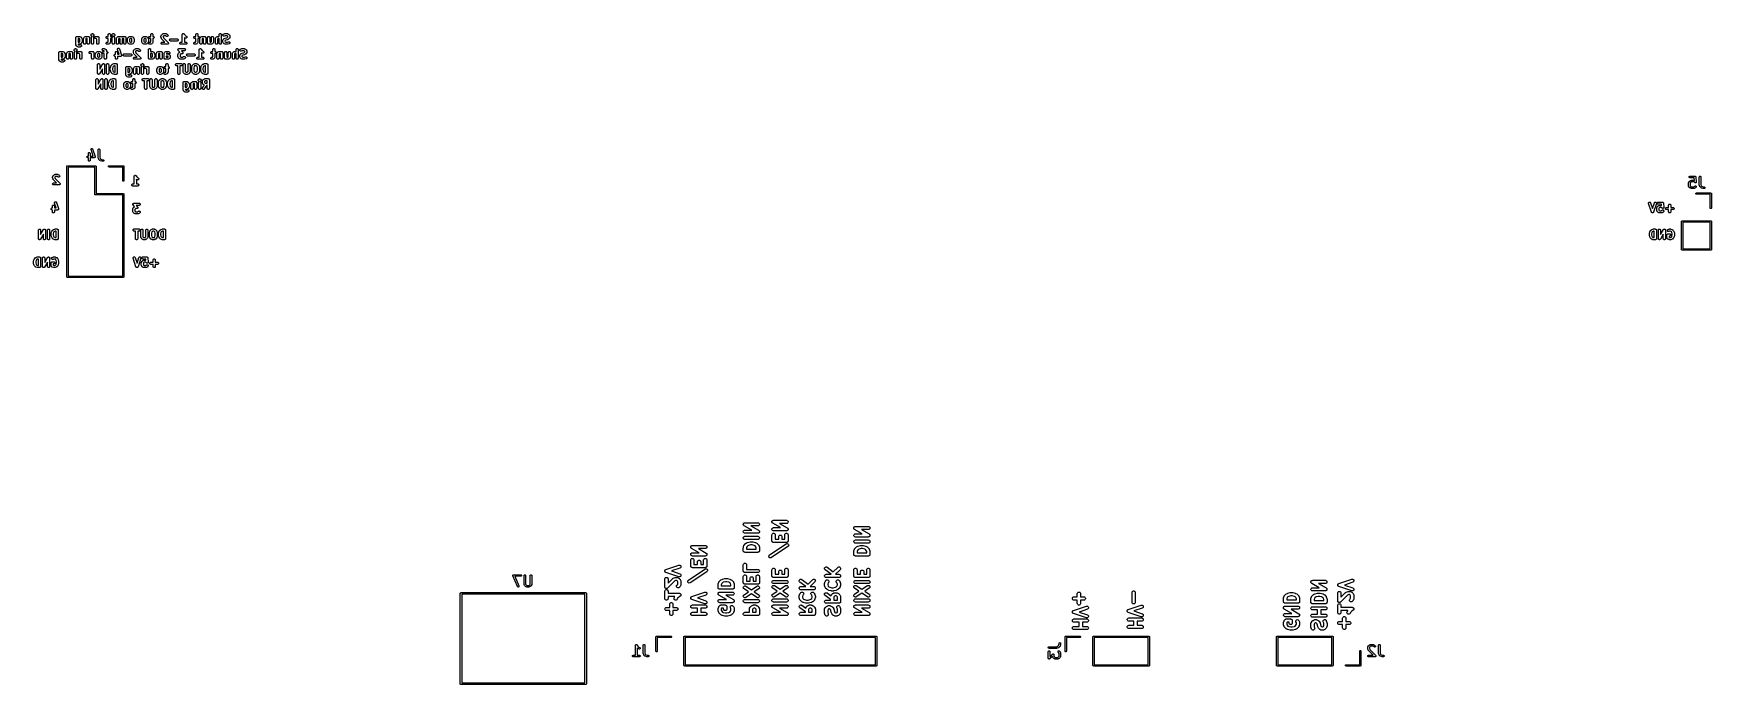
# Model space of a CAD drawing. Extents: x 70 to 226, y -104 to -44.
import ezdxf

# ---------------------------------------------------------------- set-up
doc = ezdxf.new("R2010")
doc.units = 0
doc.header["$MEASUREMENT"] = 0
doc.layers.add('BLACK', color=7, linetype='CONTINUOUS')

msp = doc.modelspace()

# ---------------------------------------------------------------- linework, layer by layer
at = {"layer": 'Black'}
for p, q in [((73.9813, -45.2913), (73.9836, -45.2828)), ((73.9836, -45.2828), (73.9844, -45.2741)), ((73.9844, -45.2741), (73.9881, -45.2662)), ((73.9881, -45.2662), (73.9903, -45.2577)), ((73.9903, -45.2577), (73.9953, -45.2506)), ((73.9953, -45.2506), (73.999, -45.2426)), ((73.999, -45.2426), (74.0052, -45.2365)), ((74.0052, -45.2365), (74.0102, -45.2293)), ((74.0102, -45.2293), (74.0483, -45.1912)), ((74.0483, -45.1912), (74.0555, -45.1862)), ((74.0555, -45.1862), (74.0617, -45.18)), ((74.0617, -45.18), (74.0657, -45.1781)), ((74.0657, -45.1781), (74.069, -45.1753)), ((74.069, -45.1753), (74.0732, -45.1738)), ((74.0732, -45.1738), (74.0768, -45.1713)), ((74.0768, -45.1713), (74.0852, -45.169)), ((74.0852, -45.169), (74.0932, -45.1653)), ((74.0932, -45.1653), (74.0975, -45.1649)), ((74.0975, -45.1649), (74.1017, -45.1634)), ((74.1017, -45.1634), (74.1061, -45.1634)), ((74.1061, -45.1634), (74.1103, -45.1623)), ((74.1103, -45.1623), (74.119, -45.163)), ((74.119, -45.163), (74.1278, -45.1623)), ((74.1278, -45.1623), (74.132, -45.1634)), ((74.132, -45.1634), (74.1364, -45.1634)), ((74.1364, -45.1634), (74.1405, -45.1649)), ((74.1405, -45.1649), (74.1449, -45.1653)), ((74.1449, -45.1653), (74.1529, -45.169)), ((74.1524, -44.1286), (74.1584, -44.0944)), ((74.1524, -44.7762), (74.1524, -44.1286)), ((74.1534, -44.7819), (74.1524, -44.7762)), ((74.1529, -45.169), (74.1613, -45.1713)), ((74.153, -44.7876), (74.1534, -44.7819)), ((74.1564, -44.7989), (74.153, -44.7876)), ((74.1584, -44.8104), (74.1564, -44.7989)), ((74.1584, -44.0944), (74.1758, -44.0643)), ((74.1613, -44.8154), (74.1584, -44.8104)), ((74.1629, -44.8209), (74.1613, -44.8154)), ((74.1613, -45.1713), (74.1649, -45.1738)), ((74.201, -44.8971), (74.1629, -44.8209)), ((74.1649, -45.1738), (74.169, -45.1753)), ((74.169, -45.1753), (74.1724, -45.1781)), ((74.1724, -45.1781), (74.1764, -45.18)), ((74.1758, -44.0643), (74.2024, -44.042)), ((74.1764, -45.18), (74.1826, -45.1862)), ((74.1826, -45.1862), (74.1898, -45.1912)), ((74.1898, -45.1912), (74.2279, -45.2293)), ((74.2106, -44.91), (74.201, -44.8971)), ((74.2024, -44.042), (74.235, -44.0301)), ((74.2198, -44.9231), (74.2106, -44.91)), ((74.2579, -44.9612), (74.2198, -44.9231)), ((74.2279, -45.2293), (74.2329, -45.2365)), ((74.2329, -45.2365), (74.2391, -45.2426)), ((74.235, -44.0301), (74.2697, -44.0301)), ((74.2391, -45.2426), (74.2428, -45.2506)), ((74.2428, -45.2506), (74.2478, -45.2577)), ((74.2478, -45.2577), (74.25, -45.2662)), ((74.25, -45.2662), (74.2537, -45.2741)), ((74.2537, -45.2741), (74.2545, -45.2828)), ((74.2545, -45.2828), (74.2568, -45.2913)), ((74.271, -44.9704), (74.2579, -44.9612)), ((74.2697, -44.0301), (74.2896, -44.0373)), ((74.2838, -44.9799), (74.271, -44.9704)), ((74.36, -45.018), (74.2838, -44.9799)), ((74.2896, -44.0373), (74.2944, -44.0346)), ((74.2944, -44.0346), (74.3059, -44.0326)), ((74.3059, -44.0326), (74.3171, -44.0292)), ((74.3171, -44.0292), (74.3229, -44.0296)), ((74.3229, -44.0296), (74.3286, -44.0286)), ((74.3286, -44.0286), (74.4809, -44.0286)), ((74.3524, -44.2286), (74.3524, -44.5619)), ((74.4573, -44.2286), (74.3524, -44.2286)), ((74.3524, -44.5619), (74.4573, -44.5619)), ((74.4809, -44.7619), (74.357, -44.7619)), ((74.357, -44.7619), (74.3727, -44.7931)), ((74.3656, -45.0197), (74.36, -45.018)), ((74.3706, -45.0225), (74.3656, -45.0197)), ((74.3821, -45.0246), (74.3706, -45.0225)), ((74.3727, -44.7931), (74.3878, -44.8083)), ((74.3933, -45.0279), (74.3821, -45.0246)), ((74.3878, -44.8083), (74.4284, -44.8286)), ((74.3991, -45.0276), (74.3933, -45.0279)), ((74.4048, -45.0286), (74.3991, -45.0276)), ((74.519, -45.0286), (74.4048, -45.0286)), ((74.4284, -44.8286), (74.4954, -44.8286)), ((74.4979, -44.2489), (74.4573, -44.2286)), ((74.4573, -44.5619), (74.4979, -44.5416)), ((74.4809, -44.0286), (74.4866, -44.0296)), ((74.4866, -44.7609), (74.4809, -44.7619)), ((74.4866, -44.0296), (74.4924, -44.0292)), ((74.4924, -44.7612), (74.4866, -44.7609)), ((74.4924, -44.0292), (74.5036, -44.0326)), ((74.5036, -44.7579), (74.4924, -44.7612)), ((74.4954, -44.8286), (74.5505, -44.801)), ((74.513, -44.264), (74.4979, -44.2489)), ((74.4979, -44.5416), (74.5131, -44.5265)), ((74.5036, -44.0326), (74.5152, -44.0346)), ((74.5152, -44.7559), (74.5036, -44.7579)), ((74.5333, -44.3046), (74.513, -44.264)), ((74.5131, -44.5265), (74.5333, -44.4859)), ((74.5152, -44.0346), (74.5201, -44.0375)), ((74.5201, -44.753), (74.5152, -44.7559)), ((74.5247, -45.0276), (74.519, -45.0286)), ((74.5201, -44.0375), (74.5257, -44.0391)), ((74.5257, -44.7513), (74.5201, -44.753)), ((74.5305, -45.0279), (74.5247, -45.0276)), ((74.5257, -44.0391), (74.6019, -44.0772)), ((74.6019, -44.7133), (74.5257, -44.7513)), ((74.5417, -45.0246), (74.5305, -45.0279)), ((74.5333, -44.4859), (74.5333, -44.3046)), ((74.5532, -45.0225), (74.5417, -45.0246)), ((74.5505, -44.801), (74.5838, -44.7911)), ((74.5582, -45.0197), (74.5532, -45.0225)), ((74.5638, -45.018), (74.5582, -45.0197)), ((74.64, -44.9799), (74.5638, -45.018)), ((74.5838, -44.7911), (74.6185, -44.7932)), ((74.6019, -44.0772), (74.6147, -44.0868)), ((74.6147, -44.7037), (74.6019, -44.7133)), ((74.6147, -44.0868), (74.6279, -44.096)), ((74.6279, -44.6945), (74.6147, -44.7037)), ((74.6185, -44.7932), (74.6503, -44.807)), ((74.6279, -44.096), (74.6659, -44.1341)), ((74.6659, -44.6564), (74.6279, -44.6945)), ((74.6679, -44.9592), (74.64, -44.9799)), ((74.6503, -44.807), (74.6756, -44.8309)), ((74.6659, -44.1341), (74.6751, -44.1472)), ((74.6751, -44.6433), (74.6659, -44.6564)), ((74.687, -44.9302), (74.6679, -44.9592)), ((74.6751, -44.1472), (74.6847, -44.16)), ((74.6847, -44.6304), (74.6751, -44.6433)), ((74.6756, -44.8309), (74.6911, -44.862)), ((74.6847, -44.16), (74.7228, -44.2362)), ((74.7228, -44.5542), (74.6847, -44.6304)), ((74.6951, -44.8965), (74.687, -44.9302)), ((74.6911, -44.862), (74.6951, -44.8965)), ((74.7228, -44.2362), (74.7244, -44.2418)), ((74.7244, -44.5487), (74.7228, -44.5542)), ((74.7244, -44.2418), (74.7273, -44.2467)), ((74.7273, -44.5437), (74.7244, -44.5487)), ((74.7273, -44.2467), (74.7293, -44.2583)), ((74.7293, -44.5322), (74.7273, -44.5437)), ((74.7293, -44.2583), (74.7327, -44.2695)), ((74.7327, -44.521), (74.7293, -44.5322)), ((74.7327, -44.2695), (74.7323, -44.2753)), ((74.7323, -44.2753), (74.7333, -44.281)), ((74.7333, -44.5095), (74.7323, -44.5152)), ((74.7323, -44.5152), (74.7327, -44.521)), ((74.7333, -44.281), (74.7333, -44.5095)), ((74.8762, -44.2429), (74.8772, -44.2372)), ((74.8762, -44.6619), (74.8762, -44.2429)), ((74.8822, -44.6961), (74.8762, -44.6619)), ((74.8768, -44.2314), (74.8802, -44.2202)), ((74.8772, -44.2372), (74.8768, -44.2314)), ((74.8802, -44.2202), (74.8822, -44.2087)), ((74.8822, -44.2087), (74.8851, -44.2037)), ((74.8996, -44.7262), (74.8822, -44.6961)), ((74.8851, -44.2037), (74.8867, -44.1981)), ((74.8867, -44.1981), (74.9248, -44.1219)), ((74.9262, -44.7485), (74.8996, -44.7262)), ((74.9248, -44.1219), (74.9336, -44.1102)), ((74.9588, -44.7604), (74.9262, -44.7485)), ((74.9336, -44.1102), (74.9417, -44.0979)), ((74.9417, -44.0979), (74.9439, -44.0963)), ((74.9439, -44.0963), (74.9455, -44.0941)), ((74.9455, -44.0941), (74.9578, -44.086)), ((74.9578, -44.086), (74.9696, -44.0772)), ((74.9936, -44.7604), (74.9588, -44.7604)), ((74.9696, -44.0772), (75.0458, -44.0391)), ((75.0262, -44.7485), (74.9936, -44.7604)), ((75.0528, -44.7262), (75.0262, -44.7485)), ((75.0458, -44.0391), (75.0513, -44.0375)), ((75.0513, -44.0375), (75.0563, -44.0346)), ((75.0702, -44.6961), (75.0528, -44.7262)), ((75.0563, -44.0346), (75.0678, -44.0326)), ((75.0678, -44.0326), (75.079, -44.0292)), ((75.0762, -44.6619), (75.0702, -44.6961)), ((75.0888, -44.2412), (75.0762, -44.2665)), ((75.0762, -44.2665), (75.0762, -44.6619)), ((75.079, -44.0292), (75.0848, -44.0296)), ((75.0848, -44.0296), (75.0905, -44.0286)), ((75.1141, -44.2286), (75.0888, -44.2412)), ((75.0905, -44.0286), (75.2048, -44.0286)), ((75.1812, -44.2286), (75.1141, -44.2286)), ((75.219, -44.2475), (75.1812, -44.2286)), ((75.2048, -44.0286), (75.2104, -44.0296)), ((75.2104, -44.0296), (75.2162, -44.0292)), ((75.2162, -44.0292), (75.2274, -44.0326)), ((75.219, -44.6619), (75.219, -44.2475)), ((75.2251, -44.6961), (75.219, -44.6619)), ((75.2424, -44.7262), (75.2251, -44.6961)), ((75.2274, -44.0326), (75.239, -44.0346)), ((75.239, -44.0346), (75.244, -44.0375)), ((75.269, -44.7485), (75.2424, -44.7262)), ((75.244, -44.0375), (75.2495, -44.0391)), ((75.2495, -44.0391), (75.2639, -44.0463)), ((75.2639, -44.0463), (75.269, -44.042)), ((75.269, -44.042), (75.3017, -44.0301)), ((75.3017, -44.7604), (75.269, -44.7485)), ((75.3017, -44.0301), (75.3364, -44.0301)), ((75.3364, -44.7604), (75.3017, -44.7604)), ((75.3364, -44.0301), (75.369, -44.042)), ((75.369, -44.7485), (75.3364, -44.7604)), ((75.369, -44.042), (75.3957, -44.0643)), ((75.3957, -44.7262), (75.369, -44.7485)), ((75.3957, -44.0643), (75.413, -44.0944)), ((75.413, -44.6961), (75.3957, -44.7262)), ((75.413, -44.0944), (75.419, -44.1286)), ((75.419, -44.6619), (75.413, -44.6961)), ((75.419, -44.1286), (75.419, -44.6619)), ((75.5623, -43.8913), (75.5645, -43.8828)), ((75.563, -43.9), (75.5623, -43.8913)), ((75.5623, -43.9087), (75.563, -43.9)), ((75.5645, -43.9172), (75.5623, -43.9087)), ((75.5645, -43.8828), (75.5653, -43.8741)), ((75.5653, -43.9259), (75.5645, -43.9172)), ((75.5653, -43.8741), (75.569, -43.8662)), ((75.569, -43.9338), (75.5653, -43.9259)), ((75.569, -43.8662), (75.5713, -43.8577)), ((75.5713, -43.9423), (75.569, -43.9338)), ((75.5713, -43.8577), (75.5763, -43.8506)), ((75.5763, -43.9494), (75.5713, -43.9423)), ((75.5763, -43.8506), (75.58, -43.8426)), ((75.58, -43.9574), (75.5763, -43.9494)), ((75.58, -43.8426), (75.5862, -43.8365)), ((75.5862, -43.9635), (75.58, -43.9574)), ((75.5862, -43.8365), (75.5912, -43.8293)), ((75.5912, -43.9707), (75.5862, -43.9635)), ((75.5912, -43.8293), (75.6293, -43.7912)), ((75.6293, -44.0088), (75.5912, -43.9707)), ((75.6, -44.1286), (75.606, -44.0944)), ((75.6, -44.6619), (75.6, -44.1286)), ((75.606, -44.6961), (75.6, -44.6619)), ((75.606, -44.0944), (75.6234, -44.0643)), ((75.6234, -44.7262), (75.606, -44.6961)), ((75.6234, -44.0643), (75.65, -44.042)), ((75.65, -44.7485), (75.6234, -44.7262)), ((75.6293, -43.7912), (75.6365, -43.7862)), ((75.6365, -44.0138), (75.6293, -44.0088)), ((75.6365, -43.7862), (75.6426, -43.78)), ((75.6426, -44.02), (75.6365, -44.0138)), ((75.6426, -43.78), (75.6466, -43.7781)), ((75.6466, -44.0219), (75.6426, -44.02)), ((75.6466, -43.7781), (75.65, -43.7753)), ((75.65, -44.0247), (75.6466, -44.0219)), ((75.65, -43.7753), (75.6541, -43.7738)), ((75.6541, -44.0262), (75.65, -44.0247)), ((75.65, -44.042), (75.6723, -44.0338)), ((75.6826, -44.7604), (75.65, -44.7485)), ((75.6541, -43.7738), (75.6577, -43.7713)), ((75.6577, -44.0287), (75.6541, -44.0262)), ((75.6577, -43.7713), (75.6662, -43.769)), ((75.6662, -44.031), (75.6577, -44.0287)), ((75.6662, -43.769), (75.6741, -43.7653)), ((75.6723, -44.0338), (75.6662, -44.031)), ((75.6741, -43.7653), (75.6785, -43.7649)), ((75.6785, -43.7649), (75.6826, -43.7634)), ((75.6826, -43.7634), (75.687, -43.7634)), ((75.7174, -44.7604), (75.6826, -44.7604)), ((75.687, -43.7634), (75.6913, -43.7623)), ((75.6913, -43.7623), (75.7, -43.763)), ((75.7, -43.763), (75.7087, -43.7623)), ((75.7087, -43.7623), (75.713, -43.7634)), ((75.713, -43.7634), (75.7174, -43.7634)), ((75.7174, -43.7634), (75.7215, -43.7649)), ((75.75, -44.7485), (75.7174, -44.7604)), ((75.7215, -43.7649), (75.7259, -43.7653)), ((75.7259, -43.7653), (75.7338, -43.769)), ((75.7338, -44.031), (75.7277, -44.0338)), ((75.7277, -44.0338), (75.75, -44.042)), ((75.7338, -43.769), (75.7423, -43.7713)), ((75.7423, -44.0287), (75.7338, -44.031)), ((75.7423, -43.7713), (75.7459, -43.7738)), ((75.7459, -44.0262), (75.7423, -44.0287)), ((75.7459, -43.7738), (75.75, -43.7753)), ((75.75, -44.0247), (75.7459, -44.0262)), ((75.75, -43.7753), (75.7534, -43.7781)), ((75.7534, -44.0219), (75.75, -44.0247)), ((75.75, -44.042), (75.7766, -44.0643)), ((75.7766, -44.7262), (75.75, -44.7485)), ((75.7534, -43.7781), (75.7574, -43.78)), ((75.7574, -44.02), (75.7534, -44.0219)), ((75.7574, -43.78), (75.7635, -43.7862)), ((75.7635, -44.0138), (75.7574, -44.02)), ((75.7635, -43.7862), (75.7707, -43.7912)), ((75.7707, -44.0088), (75.7635, -44.0138)), ((75.7707, -43.7912), (75.8088, -43.8293)), ((75.8088, -43.9707), (75.7707, -44.0088)), ((75.7766, -44.0643), (75.794, -44.0944)), ((75.794, -44.6961), (75.7766, -44.7262)), ((75.794, -44.0944), (75.8, -44.1286)), ((75.8, -44.6619), (75.794, -44.6961)), ((75.8, -44.1286), (75.8, -44.6619)), ((75.8088, -43.8293), (75.8138, -43.8365)), ((75.8138, -43.9635), (75.8088, -43.9707)), ((75.8138, -43.8365), (75.82, -43.8426)), ((75.82, -43.9574), (75.8138, -43.9635)), ((75.82, -43.8426), (75.8237, -43.8506)), ((75.8237, -43.9494), (75.82, -43.9574)), ((75.8237, -43.8506), (75.8287, -43.8577)), ((75.8287, -43.9423), (75.8237, -43.9494)), ((75.8287, -43.8577), (75.831, -43.8662)), ((75.831, -43.9338), (75.8287, -43.9423)), ((75.831, -43.8662), (75.8347, -43.8741)), ((75.8347, -43.9259), (75.831, -43.9338)), ((75.8347, -43.8741), (75.8354, -43.8828)), ((75.8354, -43.9172), (75.8347, -43.9259)), ((75.8354, -43.8828), (75.8377, -43.8913)), ((75.8377, -43.9087), (75.8354, -43.9172)), ((75.8377, -43.8913), (75.837, -43.9)), ((75.837, -43.9), (75.8377, -43.9087)), ((75.8682, -44.1112), (75.8801, -44.0786)), ((75.8682, -44.1459), (75.8682, -44.1112)), ((75.8801, -44.1786), (75.8682, -44.1459)), ((75.8801, -44.0786), (75.9024, -44.052)), ((75.9024, -44.2052), (75.8801, -44.1786)), ((75.9024, -44.052), (75.9325, -44.0346)), ((75.9325, -44.2225), (75.9024, -44.2052)), ((75.9325, -44.0346), (75.9667, -44.0286)), ((75.9667, -44.2286), (75.9325, -44.2225)), ((75.9667, -44.0286), (76.0429, -44.0286)), ((76.0192, -44.2286), (75.9667, -44.2286)), ((76.0598, -44.2489), (76.0192, -44.2286)), ((76.0429, -44.0286), (76.0485, -44.0296)), ((76.0485, -44.0296), (76.0543, -44.0292)), ((76.0543, -44.0292), (76.0655, -44.0326)), ((76.075, -44.264), (76.0598, -44.2489)), ((76.0655, -44.0326), (76.0771, -44.0346)), ((76.0952, -44.3046), (76.075, -44.264)), ((76.0771, -44.0346), (76.0821, -44.0375)), ((76.0821, -44.0375), (76.0876, -44.0391)), ((76.0876, -44.0391), (76.1258, -44.0583)), ((76.0952, -44.6619), (76.0952, -44.3046)), ((76.1013, -44.6961), (76.0952, -44.6619)), ((76.1186, -44.7262), (76.1013, -44.6961)), ((76.1452, -44.7485), (76.1186, -44.7262)), ((76.1258, -44.0583), (76.1452, -44.042)), ((76.1452, -44.042), (76.1779, -44.0301)), ((76.1779, -44.7604), (76.1452, -44.7485)), ((76.1779, -44.0301), (76.2126, -44.0301)), ((76.2126, -44.7604), (76.1779, -44.7604)), ((76.2126, -44.0301), (76.2452, -44.042)), ((76.2452, -44.7485), (76.2126, -44.7604)), ((76.2452, -44.042), (76.2718, -44.0643)), ((76.2718, -44.7262), (76.2452, -44.7485)), ((76.2718, -44.0643), (76.2892, -44.0944)), ((76.2892, -44.6961), (76.2718, -44.7262)), ((76.2892, -44.0944), (76.2952, -44.1286)), ((76.2952, -44.6619), (76.2892, -44.6961)), ((76.2952, -44.1286), (76.2952, -44.6619)), ((76.611, -45.2445), (76.6229, -45.2119)), ((76.611, -45.2793), (76.611, -45.2445)), ((76.6229, -45.3119), (76.611, -45.2793)), ((76.6229, -45.2119), (76.6452, -45.1853)), ((76.6452, -45.1853), (76.6753, -45.1679)), ((76.6753, -45.1679), (76.7095, -45.1619)), ((76.7095, -45.1619), (76.7857, -45.1619)), ((76.7857, -45.1619), (76.7914, -45.1629)), ((76.7914, -45.1629), (76.7971, -45.1626)), ((76.7971, -45.1626), (76.8084, -45.1659)), ((76.8084, -45.1659), (76.8199, -45.1679)), ((76.8199, -45.1679), (76.8249, -45.1708)), ((76.8249, -45.1708), (76.8304, -45.1725)), ((76.8304, -45.1725), (76.9066, -45.2106)), ((76.9066, -45.2106), (76.9184, -45.2193)), ((76.9184, -45.2193), (76.9307, -45.2274)), ((76.9307, -45.2274), (76.9323, -45.2296)), ((76.9323, -45.2296), (76.9345, -45.2312)), ((76.9345, -45.2312), (76.9426, -45.2435)), ((76.9426, -45.2435), (76.9513, -45.2553)), ((76.9513, -45.2553), (76.9894, -45.3315)), ((76.9729, -44.1112), (76.9848, -44.0786)), ((76.9729, -44.1459), (76.9729, -44.1112)), ((76.9848, -44.1786), (76.9729, -44.1459)), ((76.9729, -44.6445), (76.9848, -44.6119)), ((76.9729, -44.6793), (76.9729, -44.6445)), ((76.9848, -44.7119), (76.9729, -44.6793)), ((76.9848, -44.0786), (77.0071, -44.052)), ((77.0071, -44.2052), (76.9848, -44.1786)), ((76.9848, -44.6119), (77.0071, -44.5853)), ((77.0071, -44.7385), (76.9848, -44.7119)), ((77.0071, -44.052), (77.0372, -44.0346)), ((77.0372, -44.2225), (77.0071, -44.2052)), ((77.0071, -44.5853), (77.0372, -44.5679)), ((77.0372, -44.7559), (77.0071, -44.7385)), ((77.0372, -44.0346), (77.0714, -44.0286)), ((77.0714, -44.2286), (77.0372, -44.2225)), ((77.0372, -44.5679), (77.0714, -44.5619)), ((77.0714, -44.7619), (77.0372, -44.7559)), ((77.0714, -44.0286), (77.1619, -44.0286)), ((77.1619, -44.2286), (77.0714, -44.2286)), ((77.0714, -44.5619), (77.124, -44.5619)), ((77.1476, -44.7619), (77.0714, -44.7619)), ((77.124, -44.5619), (77.1493, -44.5493)), ((77.1533, -44.7609), (77.1476, -44.7619)), ((77.1493, -44.5493), (77.1619, -44.524)), ((77.159, -44.7612), (77.1533, -44.7609)), ((77.1703, -44.7579), (77.159, -44.7612)), ((77.1619, -43.8619), (77.1679, -43.8277)), ((77.1619, -44.0286), (77.1619, -43.8619)), ((77.1619, -44.524), (77.1619, -44.2286)), ((77.1679, -43.8277), (77.1853, -43.7976)), ((77.1818, -44.7559), (77.1703, -44.7579)), ((77.1868, -44.753), (77.1818, -44.7559)), ((77.1853, -43.7976), (77.2119, -43.7753)), ((77.1923, -44.7513), (77.1868, -44.753)), ((77.2685, -44.7133), (77.1923, -44.7513)), ((77.2119, -43.7753), (77.2445, -43.7634)), ((77.2445, -43.7634), (77.2793, -43.7634)), ((77.2803, -44.7045), (77.2685, -44.7133)), ((77.2793, -43.7634), (77.3119, -43.7753)), ((77.2926, -44.6964), (77.2803, -44.7045)), ((77.2942, -44.6942), (77.2926, -44.6964)), ((77.2964, -44.6926), (77.2942, -44.6942)), ((77.3045, -44.6803), (77.2964, -44.6926)), ((77.3133, -44.6685), (77.3045, -44.6803)), ((77.3119, -43.7753), (77.3385, -43.7976)), ((77.3513, -44.5923), (77.3133, -44.6685)), ((77.3385, -43.7976), (77.3559, -43.8277)), ((77.353, -44.5868), (77.3513, -44.5923)), ((77.3559, -44.5818), (77.353, -44.5868)), ((77.3559, -43.8277), (77.3619, -43.8619)), ((77.3579, -44.5703), (77.3559, -44.5818)), ((77.3612, -44.5591), (77.3579, -44.5703)), ((77.3619, -44.5476), (77.3609, -44.5533)), ((77.3609, -44.5533), (77.3612, -44.5591)), ((77.3619, -43.8619), (77.3619, -44.0286)), ((77.3619, -44.0286), (77.3762, -44.0286)), ((77.3762, -44.2286), (77.3619, -44.2286)), ((77.3619, -44.2286), (77.3619, -44.5476)), ((77.3762, -44.0286), (77.4104, -44.0346)), ((77.4104, -44.2225), (77.3762, -44.2286)), ((77.4104, -44.0346), (77.4405, -44.052)), ((77.4405, -44.2052), (77.4104, -44.2225)), ((77.4405, -44.052), (77.4628, -44.0786)), ((77.4628, -44.1786), (77.4405, -44.2052)), ((77.4628, -44.0786), (77.4747, -44.1112)), ((77.4747, -44.1459), (77.4628, -44.1786)), ((77.4747, -44.1112), (77.4747, -44.1459)), ((77.5051, -43.8913), (77.5074, -43.8828)), ((77.5059, -43.9), (77.5051, -43.8913)), ((77.5051, -43.9087), (77.5059, -43.9)), ((77.5074, -43.9172), (77.5051, -43.9087)), ((77.5074, -43.8828), (77.5082, -43.8741)), ((77.5082, -43.9259), (77.5074, -43.9172)), ((77.5082, -43.8741), (77.5119, -43.8662)), ((77.5119, -43.9338), (77.5082, -43.9259)), ((77.5119, -43.8662), (77.5141, -43.8577)), ((77.5141, -43.9423), (77.5119, -43.9338)), ((77.5141, -43.8577), (77.5191, -43.8506)), ((77.5191, -43.9494), (77.5141, -43.9423)), ((77.5191, -43.8506), (77.5228, -43.8426)), ((77.5228, -43.9574), (77.5191, -43.9494)), ((77.5228, -43.8426), (77.529, -43.8365)), ((77.529, -43.9635), (77.5228, -43.9574)), ((77.529, -43.8365), (77.534, -43.8293)), ((77.534, -43.9707), (77.529, -43.9635)), ((77.534, -43.8293), (77.5721, -43.7912)), ((77.5721, -44.0088), (77.534, -43.9707)), ((77.5429, -44.1286), (77.5489, -44.0944)), ((77.5429, -44.6619), (77.5429, -44.1286)), ((77.5489, -44.6961), (77.5429, -44.6619)), ((77.5489, -44.0944), (77.5663, -44.0643)), ((77.5663, -44.7262), (77.5489, -44.6961)), ((77.5663, -44.0643), (77.5929, -44.042)), ((77.5929, -44.7485), (77.5663, -44.7262)), ((77.5721, -43.7912), (77.5793, -43.7862)), ((77.5793, -44.0138), (77.5721, -44.0088)), ((77.5793, -43.7862), (77.5855, -43.78)), ((77.5855, -44.02), (77.5793, -44.0138)), ((77.5855, -43.78), (77.5895, -43.7781)), ((77.5895, -44.0219), (77.5855, -44.02)), ((77.5895, -43.7781), (77.5929, -43.7753)), ((77.5929, -44.0247), (77.5895, -44.0219)), ((77.5929, -43.7753), (77.597, -43.7738)), ((77.597, -44.0262), (77.5929, -44.0247)), ((77.5929, -44.042), (77.6152, -44.0338)), ((77.6255, -44.7604), (77.5929, -44.7485)), ((77.597, -43.7738), (77.6006, -43.7713)), ((77.6006, -44.0287), (77.597, -44.0262)), ((77.6006, -43.7713), (77.609, -43.769)), ((77.609, -44.031), (77.6006, -44.0287)), ((77.609, -43.769), (77.617, -43.7653)), ((77.6152, -44.0338), (77.609, -44.031)), ((77.617, -43.7653), (77.6214, -43.7649)), ((77.6214, -43.7649), (77.6255, -43.7634)), ((77.6255, -43.7634), (77.6299, -43.7634)), ((77.6602, -44.7604), (77.6255, -44.7604)), ((77.6299, -43.7634), (77.6341, -43.7623)), ((77.6341, -43.7623), (77.6429, -43.763)), ((77.6429, -43.763), (77.6516, -43.7623)), ((77.6516, -43.7623), (77.6558, -43.7634)), ((77.6558, -43.7634), (77.6602, -43.7634)), ((77.6602, -43.7634), (77.6644, -43.7649)), ((77.6929, -44.7485), (77.6602, -44.7604)), ((77.6644, -43.7649), (77.6687, -43.7653)), ((77.6687, -43.7653), (77.6767, -43.769)), ((77.6767, -44.031), (77.6705, -44.0338)), ((77.6705, -44.0338), (77.6929, -44.042)), ((77.6767, -43.769), (77.6851, -43.7713)), ((77.6851, -44.0287), (77.6767, -44.031)), ((77.6851, -43.7713), (77.6887, -43.7738)), ((77.6887, -44.0262), (77.6851, -44.0287)), ((77.6887, -43.7738), (77.6929, -43.7753)), ((77.6929, -44.0247), (77.6887, -44.0262)), ((77.6929, -43.7753), (77.6962, -43.7781)), ((77.6962, -44.0219), (77.6929, -44.0247)), ((77.6929, -44.042), (77.7195, -44.0643)), ((77.7195, -44.7262), (77.6929, -44.7485)), ((77.6962, -43.7781), (77.7002, -43.78)), ((77.7002, -44.02), (77.6962, -44.0219)), ((77.7002, -43.78), (77.7064, -43.7862)), ((77.7064, -44.0138), (77.7002, -44.02)), ((77.7064, -43.7862), (77.7136, -43.7912)), ((77.7136, -44.0088), (77.7064, -44.0138)), ((77.7136, -43.7912), (77.7517, -43.8293)), ((77.7517, -43.9707), (77.7136, -44.0088)), ((77.7195, -44.0643), (77.7368, -44.0944)), ((77.7368, -44.6961), (77.7195, -44.7262)), ((77.7368, -44.0944), (77.7429, -44.1286)), ((77.7429, -44.6619), (77.7368, -44.6961)), ((77.7429, -44.1286), (77.7429, -44.6619)), ((77.7517, -43.8293), (77.7567, -43.8365)), ((77.7567, -43.9635), (77.7517, -43.9707)), ((77.7567, -43.8365), (77.7629, -43.8426)), ((77.7629, -43.9574), (77.7567, -43.9635)), ((77.7629, -43.8426), (77.7666, -43.8506)), ((77.7666, -43.9494), (77.7629, -43.9574)), ((77.7666, -43.8506), (77.7716, -43.8577)), ((77.7716, -43.9423), (77.7666, -43.9494)), ((77.7716, -43.8577), (77.7738, -43.8662)), ((77.7738, -43.9338), (77.7716, -43.9423)), ((77.7738, -43.8662), (77.7775, -43.8741)), ((77.7775, -43.9259), (77.7738, -43.9338)), ((77.7775, -43.8741), (77.7783, -43.8828)), ((77.7783, -43.9172), (77.7775, -43.9259)), ((77.7783, -43.8828), (77.7806, -43.8913)), ((77.7806, -43.9087), (77.7783, -43.9172)), ((77.7806, -43.8913), (77.7798, -43.9)), ((77.7798, -43.9), (77.7806, -43.9087)), ((77.9238, -44.2429), (77.9248, -44.2372)), ((77.9238, -44.6619), (77.9238, -44.2429)), ((77.9298, -44.6961), (77.9238, -44.6619)), ((77.9245, -44.2314), (77.9278, -44.2202)), ((77.9248, -44.2372), (77.9245, -44.2314)), ((77.9278, -44.2202), (77.9298, -44.2087)), ((77.9298, -44.2087), (77.9327, -44.2037)), ((77.9472, -44.7262), (77.9298, -44.6961)), ((77.9327, -44.2037), (77.9344, -44.1981)), ((77.9344, -44.1981), (77.9725, -44.1219)), ((77.9738, -44.7485), (77.9472, -44.7262)), ((77.9725, -44.1219), (77.9812, -44.1102)), ((78.0064, -44.7604), (77.9738, -44.7485)), ((77.9812, -44.1102), (77.9893, -44.0979)), ((77.9893, -44.0979), (77.9915, -44.0963)), ((77.9915, -44.0963), (77.9931, -44.0941)), ((77.9931, -44.0941), (78.0054, -44.086)), ((78.0054, -44.086), (78.0172, -44.0772)), ((78.0412, -44.7604), (78.0064, -44.7604)), ((78.0172, -44.0772), (78.0934, -44.0391)), ((78.0191, -45.2211), (78.026, -45.1871)), ((78.0242, -45.2554), (78.0191, -45.2211)), ((78.1708, -45.6952), (78.0242, -45.2554)), ((78.026, -45.1871), (78.0442, -45.1575)), ((78.0738, -44.7485), (78.0412, -44.7604)), ((78.0442, -45.1575), (78.0714, -45.1359)), ((78.0714, -45.1359), (78.1044, -45.1249)), ((78.1004, -44.7262), (78.0738, -44.7485)), ((78.0934, -44.0391), (78.0989, -44.0375)), ((78.0989, -44.0375), (78.1039, -44.0346)), ((78.1178, -44.6961), (78.1004, -44.7262)), ((78.1039, -44.0346), (78.1154, -44.0326)), ((78.1044, -45.1249), (78.1391, -45.1258)), ((78.1154, -44.0326), (78.1267, -44.0292)), ((78.1238, -44.6619), (78.1178, -44.6961)), ((78.1364, -44.2412), (78.1238, -44.2665)), ((78.1238, -44.2665), (78.1238, -44.6619)), ((78.1267, -44.0292), (78.1324, -44.0296)), ((78.1324, -44.0296), (78.1381, -44.0286)), ((78.1617, -44.2286), (78.1364, -44.2412)), ((78.1381, -44.0286), (78.2524, -44.0286)), ((78.1391, -45.1258), (78.1714, -45.1386)), ((78.2288, -44.2286), (78.1617, -44.2286)), ((78.1714, -45.1386), (78.1974, -45.1616)), ((78.1974, -45.1616), (78.2139, -45.1922)), ((78.2139, -45.1922), (78.4044, -45.7636)), ((78.254, -44.2412), (78.2288, -44.2286)), ((78.2524, -44.0286), (78.2581, -44.0296)), ((78.2667, -44.2665), (78.254, -44.2412)), ((78.2581, -44.0296), (78.2638, -44.0292)), ((78.2638, -44.0292), (78.275, -44.0326)), ((78.2667, -44.6619), (78.2667, -44.2665)), ((78.2727, -44.6961), (78.2667, -44.6619)), ((78.2901, -44.7262), (78.2727, -44.6961)), ((78.275, -44.0326), (78.2866, -44.0346)), ((78.2866, -44.0346), (78.2916, -44.0375)), ((78.3167, -44.7485), (78.2901, -44.7262)), ((78.2916, -44.0375), (78.2971, -44.0391)), ((78.2971, -44.0391), (78.3667, -44.0739)), ((78.3493, -44.7604), (78.3167, -44.7485)), ((78.384, -44.7604), (78.3493, -44.7604)), ((78.3667, -44.0739), (78.4362, -44.0391)), ((78.4167, -44.7485), (78.384, -44.7604)), ((78.4433, -44.7262), (78.4167, -44.7485)), ((78.4362, -44.0391), (78.4418, -44.0375)), ((78.4418, -44.0375), (78.4467, -44.0346)), ((78.4606, -44.6961), (78.4433, -44.7262)), ((78.4467, -44.0346), (78.4583, -44.0326)), ((78.4583, -44.0326), (78.4695, -44.0292)), ((78.4667, -44.6619), (78.4606, -44.6961)), ((78.4793, -44.2412), (78.4667, -44.2665)), ((78.4667, -44.2665), (78.4667, -44.6619)), ((78.4695, -44.0292), (78.4753, -44.0296)), ((78.4753, -44.0296), (78.4809, -44.0286)), ((78.5046, -44.2286), (78.4793, -44.2412)), ((78.4809, -44.0286), (78.5952, -44.0286)), ((78.5716, -44.2286), (78.5046, -44.2286)), ((78.6095, -44.2475), (78.5716, -44.2286)), ((78.5952, -44.0286), (78.6009, -44.0296)), ((78.6009, -44.0296), (78.6067, -44.0292)), ((78.6067, -44.0292), (78.6179, -44.0326)), ((78.6095, -44.6619), (78.6095, -44.2475)), ((78.6156, -44.6961), (78.6095, -44.6619)), ((78.6329, -44.7262), (78.6156, -44.6961)), ((78.6179, -44.0326), (78.6294, -44.0346)), ((78.6294, -44.0346), (78.6344, -44.0375)), ((78.6595, -44.7485), (78.6329, -44.7262)), ((78.6344, -44.0375), (78.64, -44.0391)), ((78.64, -44.0391), (78.6543, -44.0463)), ((78.6543, -44.0463), (78.6595, -44.042)), ((78.6595, -44.042), (78.6922, -44.0301)), ((78.6922, -44.7604), (78.6595, -44.7485)), ((78.6922, -44.0301), (78.7269, -44.0301)), ((78.7269, -44.7604), (78.6922, -44.7604)), ((78.7269, -44.0301), (78.7595, -44.042)), ((78.7595, -44.7485), (78.7269, -44.7604)), ((78.7595, -44.042), (78.7861, -44.0643)), ((78.7861, -44.7262), (78.7595, -44.7485)), ((78.7861, -44.0643), (78.8035, -44.0944)), ((78.8035, -44.6961), (78.7861, -44.7262)), ((78.8035, -44.0944), (78.8095, -44.1286)), ((78.8095, -44.6619), (78.8035, -44.6961)), ((78.8095, -44.1286), (78.8095, -44.6619)), ((78.9524, -44.281), (78.9534, -44.2753)), ((78.9524, -44.5095), (78.9524, -44.281)), ((78.9534, -44.5152), (78.9524, -44.5095)), ((78.953, -44.2695), (78.9564, -44.2583)), ((78.9534, -44.2753), (78.953, -44.2695)), ((78.953, -44.521), (78.9534, -44.5152)), ((78.9564, -44.5322), (78.953, -44.521)), ((78.9564, -44.2583), (78.9584, -44.2467)), ((78.9584, -44.5437), (78.9564, -44.5322)), ((78.9584, -44.2467), (78.9613, -44.2418)), ((78.9613, -44.5487), (78.9584, -44.5437)), ((78.9613, -44.2418), (78.9629, -44.2362)), ((78.9629, -44.5542), (78.9613, -44.5487)), ((78.9629, -44.2362), (79.001, -44.16)), ((79.001, -44.6304), (78.9629, -44.5542)), ((79.001, -44.16), (79.0106, -44.1472)), ((79.0106, -44.6433), (79.001, -44.6304)), ((79.0106, -44.1472), (79.0198, -44.1341)), ((79.0198, -44.6564), (79.0106, -44.6433)), ((79.0198, -44.1341), (79.0579, -44.096)), ((79.0579, -44.6945), (79.0198, -44.6564)), ((79.0579, -44.096), (79.071, -44.0868)), ((79.071, -44.7037), (79.0579, -44.6945)), ((79.071, -44.0868), (79.0838, -44.0772)), ((79.0838, -44.7133), (79.071, -44.7037)), ((79.0838, -44.0772), (79.16, -44.0391)), ((79.16, -44.7513), (79.0838, -44.7133)), ((79.1727, -44.264), (79.1524, -44.3046)), ((79.1524, -44.3046), (79.1524, -44.4859)), ((79.1524, -44.4859), (79.1727, -44.5265)), ((79.16, -44.0391), (79.1656, -44.0375)), ((79.1656, -44.753), (79.16, -44.7513)), ((79.1656, -44.0375), (79.1706, -44.0346)), ((79.1706, -44.7559), (79.1656, -44.753)), ((79.1706, -44.0346), (79.1821, -44.0326)), ((79.1821, -44.7579), (79.1706, -44.7559)), ((79.1878, -44.2489), (79.1727, -44.264)), ((79.1727, -44.5265), (79.1878, -44.5416)), ((79.1821, -44.0326), (79.1933, -44.0292)), ((79.1933, -44.7612), (79.1821, -44.7579)), ((79.2284, -44.2286), (79.1878, -44.2489)), ((79.1878, -44.5416), (79.2284, -44.5619)), ((79.1933, -44.0292), (79.1991, -44.0296)), ((79.1991, -44.7609), (79.1933, -44.7612)), ((79.1991, -44.0296), (79.2048, -44.0286)), ((79.2048, -44.7619), (79.1991, -44.7609)), ((79.2048, -44.0286), (79.319, -44.0286)), ((79.319, -44.7619), (79.2048, -44.7619)), ((79.2954, -44.2286), (79.2284, -44.2286)), ((79.2284, -44.5619), (79.2954, -44.5619)), ((79.336, -44.2489), (79.2954, -44.2286)), ((79.2954, -44.5619), (79.336, -44.5416)), ((79.319, -44.0286), (79.3247, -44.0296)), ((79.3247, -44.7609), (79.319, -44.7619)), ((79.3247, -44.0296), (79.3305, -44.0292)), ((79.3305, -44.7612), (79.3247, -44.7609)), ((79.3305, -44.0292), (79.3417, -44.0326)), ((79.3417, -44.7579), (79.3305, -44.7612)), ((79.3511, -44.264), (79.336, -44.2489)), ((79.336, -44.5416), (79.3511, -44.5265)), ((79.3417, -44.0326), (79.3532, -44.0346)), ((79.3532, -44.7559), (79.3417, -44.7579)), ((79.3714, -44.3046), (79.3511, -44.264)), ((79.3511, -44.5265), (79.3714, -44.4859)), ((79.3532, -44.0346), (79.3582, -44.0375)), ((79.3582, -44.753), (79.3532, -44.7559)), ((79.3582, -44.0375), (79.3638, -44.0391)), ((79.3638, -44.7513), (79.3582, -44.753)), ((79.3638, -44.0391), (79.44, -44.0772)), ((79.44, -44.7133), (79.3638, -44.7513)), ((79.3714, -44.4859), (79.3714, -44.3046)), ((79.44, -44.0772), (79.4528, -44.0868)), ((79.4528, -44.7037), (79.44, -44.7133)), ((79.4528, -44.0868), (79.4659, -44.096)), ((79.4659, -44.6945), (79.4528, -44.7037)), ((79.4659, -44.096), (79.504, -44.1341)), ((79.504, -44.6564), (79.4659, -44.6945)), ((79.504, -44.1341), (79.5132, -44.1472)), ((79.5132, -44.6433), (79.504, -44.6564)), ((79.5132, -44.1472), (79.5228, -44.16)), ((79.5228, -44.6304), (79.5132, -44.6433)), ((79.5228, -44.16), (79.5609, -44.2362)), ((79.5609, -44.5542), (79.5228, -44.6304)), ((79.5534, -45.2934), (79.563, -45.2805)), ((79.5609, -44.2362), (79.5625, -44.2418)), ((79.5625, -44.5487), (79.5609, -44.5542)), ((79.5625, -44.2418), (79.5654, -44.2467)), ((79.5654, -44.5437), (79.5625, -44.5487)), ((79.563, -45.2805), (79.5721, -45.2674)), ((79.5654, -44.2467), (79.5674, -44.2583)), ((79.5674, -44.5322), (79.5654, -44.5437)), ((79.5674, -44.2583), (79.5708, -44.2695)), ((79.5708, -44.521), (79.5674, -44.5322)), ((79.5708, -44.2695), (79.5704, -44.2753)), ((79.5704, -44.2753), (79.5714, -44.281)), ((79.5714, -44.5095), (79.5704, -44.5152)), ((79.5704, -44.5152), (79.5708, -44.521)), ((79.5714, -44.281), (79.5714, -44.5095)), ((79.5721, -45.2674), (79.6102, -45.2293)), ((79.6102, -45.2293), (79.6234, -45.2201)), ((79.6234, -45.2201), (79.6362, -45.2106)), ((79.6362, -45.2106), (79.7124, -45.1725)), ((79.7124, -45.1725), (79.7179, -45.1708)), ((79.7179, -45.1708), (79.7229, -45.1679)), ((79.7229, -45.1679), (79.7345, -45.1659)), ((79.7345, -45.1659), (79.7457, -45.1626)), ((79.7457, -45.1626), (79.7515, -45.1629)), ((79.7515, -45.1629), (79.7571, -45.1619)), ((79.7571, -45.1619), (79.9476, -45.1619)), ((79.9476, -45.1619), (79.9533, -45.1629)), ((79.9533, -45.1629), (79.959, -45.1626)), ((79.959, -45.1626), (79.9703, -45.1659)), ((79.9703, -45.1659), (79.9818, -45.1679)), ((79.9818, -45.1679), (79.9868, -45.1708)), ((79.9868, -45.1708), (79.9923, -45.1725)), ((79.9923, -45.1725), (80.0685, -45.2106)), ((80.0685, -45.2106), (80.0814, -45.2201)), ((80.0814, -45.2201), (80.0945, -45.2293)), ((80.0945, -45.2293), (80.1326, -45.2674)), ((80.1326, -45.2674), (80.1525, -45.2958)), ((80.2857, -44.281), (80.2867, -44.2753)), ((80.2857, -44.5095), (80.2857, -44.281)), ((80.2867, -44.5152), (80.2857, -44.5095)), ((80.2864, -44.2695), (80.2897, -44.2583)), ((80.2867, -44.2753), (80.2864, -44.2695)), ((80.2864, -44.521), (80.2867, -44.5152)), ((80.2897, -44.5322), (80.2864, -44.521)), ((80.2897, -44.2583), (80.2917, -44.2467)), ((80.2917, -44.5437), (80.2897, -44.5322)), ((80.2917, -44.2467), (80.2946, -44.2418)), ((80.2946, -44.5487), (80.2917, -44.5437)), ((80.2946, -44.2418), (80.2963, -44.2362)), ((80.2963, -44.5542), (80.2946, -44.5487)), ((80.2963, -44.2362), (80.3344, -44.16)), ((80.3344, -44.6304), (80.2963, -44.5542)), ((80.3344, -44.16), (80.3439, -44.1472)), ((80.3439, -44.6433), (80.3344, -44.6304)), ((80.3439, -44.1472), (80.3531, -44.1341)), ((80.3531, -44.6564), (80.3439, -44.6433)), ((80.3531, -44.1341), (80.3912, -44.096)), ((80.3912, -44.6945), (80.3531, -44.6564)), ((80.3912, -44.096), (80.4043, -44.0868)), ((80.4043, -44.7037), (80.3912, -44.6945)), ((80.4043, -44.0868), (80.4172, -44.0772)), ((80.4172, -44.7133), (80.4043, -44.7037)), ((80.4172, -44.0772), (80.4934, -44.0391)), ((80.4934, -44.7513), (80.4172, -44.7133)), ((80.506, -44.264), (80.4857, -44.3046)), ((80.4857, -44.3046), (80.4857, -44.4859)), ((80.4857, -44.4859), (80.506, -44.5265)), ((80.4934, -44.0391), (80.4989, -44.0375)), ((80.4989, -44.753), (80.4934, -44.7513)), ((80.4989, -44.0375), (80.5039, -44.0346)), ((80.5039, -44.7559), (80.4989, -44.753)), ((80.5039, -44.0346), (80.5154, -44.0326)), ((80.5154, -44.7579), (80.5039, -44.7559)), ((80.5211, -44.2489), (80.506, -44.264)), ((80.506, -44.5265), (80.5211, -44.5416)), ((80.5154, -44.0326), (80.5267, -44.0292)), ((80.5267, -44.7612), (80.5154, -44.7579)), ((80.5617, -44.2286), (80.5211, -44.2489)), ((80.5211, -44.5416), (80.5617, -44.5619)), ((80.5267, -44.0292), (80.5324, -44.0296)), ((80.5324, -44.7609), (80.5267, -44.7612)), ((80.5324, -44.0296), (80.5381, -44.0286)), ((80.5381, -44.7619), (80.5324, -44.7609)), ((80.5381, -44.0286), (80.6524, -44.0286)), ((80.6524, -44.7619), (80.5381, -44.7619)), ((80.6288, -44.2286), (80.5617, -44.2286)), ((80.5617, -44.5619), (80.6288, -44.5619)), ((80.6693, -44.2489), (80.6288, -44.2286)), ((80.6288, -44.5619), (80.6693, -44.5416)), ((80.6524, -44.0286), (80.6581, -44.0296)), ((80.6581, -44.7609), (80.6524, -44.7619)), ((80.6581, -44.0296), (80.6638, -44.0292)), ((80.6638, -44.7612), (80.6581, -44.7609)), ((80.6638, -44.0292), (80.675, -44.0326)), ((80.675, -44.7579), (80.6638, -44.7612)), ((80.6845, -44.264), (80.6693, -44.2489)), ((80.6693, -44.5416), (80.6845, -44.5265)), ((80.675, -44.0326), (80.6866, -44.0346)), ((80.6866, -44.7559), (80.675, -44.7579)), ((80.7048, -44.3046), (80.6845, -44.264)), ((80.6845, -44.5265), (80.7048, -44.4859)), ((80.6866, -44.0346), (80.6916, -44.0375)), ((80.6916, -44.753), (80.6866, -44.7559)), ((80.6916, -44.0375), (80.6971, -44.0391)), ((80.6971, -44.7513), (80.6916, -44.753)), ((80.6971, -44.0391), (80.7733, -44.0772)), ((80.7733, -44.7133), (80.6971, -44.7513)), ((80.7048, -44.4859), (80.7048, -44.3046)), ((80.7733, -44.0772), (80.7862, -44.0868)), ((80.7861, -44.7037), (80.7733, -44.7133)), ((80.7993, -44.6945), (80.7861, -44.7037)), ((80.7862, -44.0868), (80.7993, -44.096)), ((80.7993, -44.096), (80.8374, -44.1341)), ((80.8374, -44.6564), (80.7993, -44.6945)), ((80.8374, -44.1341), (80.8466, -44.1472)), ((80.8466, -44.6433), (80.8374, -44.6564)), ((80.8466, -44.1472), (80.8561, -44.16)), ((80.8561, -44.6304), (80.8466, -44.6433)), ((80.8561, -44.16), (80.8942, -44.2362)), ((80.8942, -44.5542), (80.8561, -44.6304)), ((80.8942, -44.2362), (80.8958, -44.2418)), ((80.8958, -44.5487), (80.8942, -44.5542)), ((80.8958, -44.2418), (80.8987, -44.2467)), ((80.8987, -44.5437), (80.8958, -44.5487)), ((80.8987, -44.2467), (80.9008, -44.2583)), ((80.9008, -44.5322), (80.8987, -44.5437)), ((80.9008, -44.2583), (80.9041, -44.2695)), ((80.9041, -44.521), (80.9008, -44.5322)), ((80.9041, -44.2695), (80.9038, -44.2753)), ((80.9038, -44.2753), (80.9048, -44.281)), ((80.9048, -44.5095), (80.9038, -44.5152)), ((80.9038, -44.5152), (80.9041, -44.521)), ((80.9048, -44.281), (80.9048, -44.5095)), ((80.9143, -45.2619), (80.9203, -45.2277)), ((80.9143, -46.0619), (80.9143, -45.2619)), ((80.9203, -45.2277), (80.9377, -45.1976)), ((80.9349, -44.1112), (80.9467, -44.0786)), ((80.9349, -44.1459), (80.9349, -44.1112)), ((80.9467, -44.1786), (80.9349, -44.1459)), ((80.9349, -44.6445), (80.9467, -44.6119)), ((80.9349, -44.6793), (80.9349, -44.6445)), ((80.9467, -44.7119), (80.9349, -44.6793)), ((80.9377, -45.1976), (80.9643, -45.1753)), ((80.9467, -44.0786), (80.9691, -44.052)), ((80.9691, -44.2052), (80.9467, -44.1786)), ((80.9467, -44.6119), (80.9691, -44.5853)), ((80.9691, -44.7385), (80.9467, -44.7119)), ((80.9643, -45.1753), (80.9969, -45.1634)), ((80.9691, -44.052), (80.9991, -44.0346)), ((80.9991, -44.2225), (80.9691, -44.2052)), ((80.9691, -44.5853), (80.9991, -44.5679)), ((80.9991, -44.7559), (80.9691, -44.7385)), ((80.9969, -45.1634), (81.0316, -45.1634)), ((80.9991, -44.0346), (81.0333, -44.0286)), ((81.0333, -44.2286), (80.9991, -44.2225)), ((80.9991, -44.5679), (81.0333, -44.5619)), ((81.0333, -44.7619), (80.9991, -44.7559)), ((81.0316, -45.1634), (81.0643, -45.1753)), ((81.0333, -44.0286), (81.1238, -44.0286)), ((81.1238, -44.2286), (81.0333, -44.2286)), ((81.0333, -44.5619), (81.0859, -44.5619)), ((81.1095, -44.7619), (81.0333, -44.7619)), ((81.0643, -45.1753), (81.0909, -45.1976)), ((81.0859, -44.5619), (81.1112, -44.5493)), ((81.0909, -45.1976), (81.1083, -45.2277)), ((81.1083, -45.2277), (81.1143, -45.2619)), ((81.1152, -44.7609), (81.1095, -44.7619)), ((81.1112, -44.5493), (81.1238, -44.524)), ((81.1143, -45.2619), (81.1143, -45.4286)), ((81.121, -44.7612), (81.1152, -44.7609)), ((81.1322, -44.7579), (81.121, -44.7612)), ((81.1238, -43.8619), (81.1298, -43.8277)), ((81.1238, -44.0286), (81.1238, -43.8619)), ((81.1238, -44.524), (81.1238, -44.2286)), ((81.1298, -43.8277), (81.1472, -43.7976)), ((81.1437, -44.7559), (81.1322, -44.7579)), ((81.1487, -44.753), (81.1437, -44.7559)), ((81.1472, -43.7976), (81.1738, -43.7753)), ((81.1542, -44.7513), (81.1487, -44.753)), ((81.2304, -44.7133), (81.1542, -44.7513)), ((81.1738, -43.7753), (81.2064, -43.7634)), ((81.2064, -43.7634), (81.2412, -43.7634)), ((81.2422, -44.7045), (81.2304, -44.7133)), ((81.2412, -43.7634), (81.2738, -43.7753)), ((81.2545, -44.6964), (81.2422, -44.7045)), ((81.2561, -44.6942), (81.2545, -44.6964)), ((81.2583, -44.6926), (81.2561, -44.6942)), ((81.2664, -44.6803), (81.2583, -44.6926)), ((81.2752, -44.6685), (81.2664, -44.6803)), ((81.2738, -43.7753), (81.3004, -43.7976)), ((81.3133, -44.5923), (81.2752, -44.6685)), ((81.3004, -43.7976), (81.3178, -43.8277)), ((81.3149, -44.5868), (81.3133, -44.5923)), ((81.3178, -44.5818), (81.3149, -44.5868)), ((81.3178, -43.8277), (81.3238, -43.8619)), ((81.3198, -44.5703), (81.3178, -44.5818)), ((81.3232, -44.5591), (81.3198, -44.5703)), ((81.3238, -44.5476), (81.3228, -44.5533)), ((81.3228, -44.5533), (81.3232, -44.5591)), ((81.3238, -43.8619), (81.3238, -44.0286)), ((81.3238, -44.0286), (81.3381, -44.0286)), ((81.3381, -44.2286), (81.3238, -44.2286)), ((81.3238, -44.2286), (81.3238, -44.5476)), ((81.3381, -44.0286), (81.3723, -44.0346)), ((81.3723, -44.2225), (81.3381, -44.2286)), ((81.3723, -44.0346), (81.4024, -44.052)), ((81.4024, -44.2052), (81.3723, -44.2225)), ((81.4024, -44.052), (81.4247, -44.0786)), ((81.4247, -44.1786), (81.4024, -44.2052)), ((81.4247, -44.0786), (81.4366, -44.1112)), ((81.4366, -44.1459), (81.4247, -44.1786)), ((81.4366, -44.1112), (81.4366, -44.1459)), ((82.0762, -44.0143), (82.0772, -44.0086)), ((82.0762, -44.0905), (82.0762, -44.0143)), ((82.079, -44.1063), (82.0762, -44.0905)), ((82.0768, -44.0029), (82.0802, -43.9916)), ((82.0772, -44.0086), (82.0768, -44.0029)), ((82.0777, -44.6445), (82.0896, -44.6119)), ((82.0777, -44.6793), (82.0777, -44.6445)), ((82.0896, -44.7119), (82.0777, -44.6793)), ((82.0813, -44.1221), (82.079, -44.1063)), ((82.0802, -43.9916), (82.0822, -43.9801)), ((82.1194, -44.2364), (82.0813, -44.1221)), ((82.0822, -43.9801), (82.0851, -43.9751)), ((82.0851, -43.9751), (82.0867, -43.9696)), ((82.0867, -43.9696), (82.1248, -43.8934)), ((82.0896, -44.6119), (82.1119, -44.5853)), ((82.1119, -44.7385), (82.0896, -44.7119)), ((82.1119, -44.5853), (82.142, -44.5679)), ((82.142, -44.7559), (82.1119, -44.7385)), ((82.1222, -44.2415), (82.1194, -44.2364)), ((82.1237, -44.247), (82.1222, -44.2415)), ((82.1304, -44.2566), (82.1237, -44.247)), ((82.1248, -43.8934), (82.1344, -43.8805)), ((82.136, -44.2669), (82.1304, -44.2566)), ((82.1344, -43.8805), (82.1436, -43.8674)), ((82.1403, -44.2707), (82.136, -44.2669)), ((82.1436, -44.2755), (82.1403, -44.2707)), ((82.142, -44.5679), (82.1762, -44.5619)), ((82.1762, -44.7619), (82.142, -44.7559)), ((82.1436, -43.8674), (82.1817, -43.8293)), ((82.43, -44.5619), (82.1436, -44.2755)), ((82.1762, -44.5619), (82.43, -44.5619)), ((82.6714, -44.7619), (82.1762, -44.7619)), ((82.1817, -43.8293), (82.1948, -43.8201)), ((82.1948, -43.8201), (82.2077, -43.8106)), ((82.2077, -43.8106), (82.2839, -43.7725)), ((82.2965, -43.9973), (82.2762, -44.0379)), ((82.2762, -44.0379), (82.2762, -44.0742)), ((82.2762, -44.0742), (82.3017, -44.1507)), ((82.2839, -43.7725), (82.2894, -43.7708)), ((82.2894, -43.7708), (82.2944, -43.7679)), ((82.2944, -43.7679), (82.3059, -43.7659)), ((82.3116, -43.9822), (82.2965, -43.9973)), ((82.3017, -44.1507), (82.7421, -44.5912)), ((82.3059, -43.7659), (82.3171, -43.7626)), ((82.3522, -43.9619), (82.3116, -43.9822)), ((82.3171, -43.7626), (82.3229, -43.7629)), ((82.3229, -43.7629), (82.3286, -43.7619)), ((82.3286, -43.7619), (82.519, -43.7619)), ((82.4954, -43.9619), (82.3522, -43.9619)), ((82.536, -43.9822), (82.4954, -43.9619)), ((82.519, -43.7619), (82.5247, -43.7629)), ((82.5247, -43.7629), (82.5305, -43.7626)), ((82.5305, -43.7626), (82.5417, -43.7659)), ((82.5626, -44.0088), (82.536, -43.9822)), ((82.5417, -43.7659), (82.5532, -43.7679)), ((82.5532, -43.7679), (82.5582, -43.7708)), ((82.5582, -43.7708), (82.5638, -43.7725)), ((82.5911, -44.0287), (82.5626, -44.0088)), ((82.5638, -43.7725), (82.64, -43.8106)), ((82.6246, -44.0377), (82.5911, -44.0287)), ((82.6592, -44.0347), (82.6246, -44.0377)), ((82.64, -43.8106), (82.6528, -43.8201)), ((82.6528, -43.8201), (82.6659, -43.8293)), ((82.6907, -44.02), (82.6592, -44.0347)), ((82.6659, -43.8293), (82.704, -43.8674)), ((82.6843, -44.7596), (82.6714, -44.7619)), ((82.6973, -44.7585), (82.6843, -44.7596)), ((82.7152, -43.9955), (82.6907, -44.02)), ((82.7013, -44.7566), (82.6973, -44.7585)), ((82.7056, -44.7559), (82.7013, -44.7566)), ((82.704, -43.8674), (82.724, -43.8958)), ((82.7169, -44.7493), (82.7056, -44.7559)), ((82.7299, -43.964), (82.7152, -43.9955)), ((82.7288, -44.7438), (82.7169, -44.7493)), ((82.724, -43.8958), (82.733, -43.9294)), ((82.7319, -44.7407), (82.7288, -44.7438)), ((82.733, -43.9294), (82.7299, -43.964)), ((82.7357, -44.7385), (82.7319, -44.7407)), ((82.7441, -44.7285), (82.7357, -44.7385)), ((82.7421, -44.5912), (82.7496, -44.6019)), ((82.7533, -44.7193), (82.7441, -44.7285)), ((82.7496, -44.6019), (82.758, -44.6119)), ((82.7552, -44.7153), (82.7533, -44.7193)), ((82.758, -44.7119), (82.7552, -44.7153)), ((82.758, -44.6119), (82.7595, -44.616)), ((82.7625, -44.6996), (82.758, -44.7119)), ((82.7595, -44.616), (82.7621, -44.6196)), ((82.7621, -44.6196), (82.7654, -44.6323)), ((82.768, -44.6878), (82.7625, -44.6996)), ((82.7654, -44.6323), (82.7699, -44.6445)), ((82.7684, -44.6834), (82.768, -44.6878)), ((82.7699, -44.6793), (82.7684, -44.6834)), ((82.7699, -44.6445), (82.7699, -44.6489)), ((82.7699, -44.6489), (82.771, -44.6532)), ((82.771, -44.6532), (82.7699, -44.6662)), ((82.7699, -44.6662), (82.7699, -44.6793)), ((82.8777, -44.3398), (82.8896, -44.3071)), ((82.8777, -44.3745), (82.8777, -44.3398)), ((82.8896, -44.4071), (82.8777, -44.3745)), ((82.8896, -44.3071), (82.9119, -44.2805)), ((82.9119, -44.4337), (82.8896, -44.4071)), ((82.9119, -44.2805), (82.942, -44.2632)), ((82.942, -44.4511), (82.9119, -44.4337)), ((82.942, -44.2632), (82.9762, -44.2571)), ((82.9762, -44.4571), (82.942, -44.4511)), ((82.9762, -44.2571), (83.5857, -44.2571)), ((83.5857, -44.4571), (82.9762, -44.4571)), ((83.5857, -44.2571), (83.6199, -44.2632)), ((83.6199, -44.4511), (83.5857, -44.4571)), ((83.6199, -44.2632), (83.65, -44.2805)), ((83.65, -44.4337), (83.6199, -44.4511)), ((83.65, -44.2805), (83.6723, -44.3071)), ((83.6723, -44.4071), (83.65, -44.4337)), ((83.6572, -45.264), (83.6587, -45.2543)), ((83.6587, -45.2715), (83.6572, -45.264)), ((83.6587, -45.2445), (83.6613, -45.2373)), ((83.6587, -45.2543), (83.6587, -45.2445)), ((83.6587, -45.2793), (83.6587, -45.2715)), ((83.662, -45.2885), (83.6587, -45.2793)), ((83.6613, -45.2373), (83.6625, -45.2297)), ((83.6639, -45.298), (83.662, -45.2885)), ((83.6625, -45.2297), (83.6672, -45.2211)), ((83.6672, -45.2211), (83.6705, -45.2119)), ((83.6705, -45.2119), (83.6755, -45.206)), ((83.6723, -44.3071), (83.6842, -44.3398)), ((83.6842, -44.3745), (83.6723, -44.4071)), ((83.6755, -45.206), (83.6792, -45.1992)), ((83.6792, -45.1992), (83.6866, -45.1928)), ((83.6842, -44.3398), (83.6842, -44.3745)), ((83.6866, -45.1928), (83.6929, -45.1853)), ((83.6929, -45.1853), (83.6995, -45.1814)), ((83.6995, -45.1814), (83.7054, -45.1764)), ((83.7054, -45.1764), (83.7145, -45.1728)), ((83.7145, -45.1728), (83.7229, -45.1679)), ((83.7229, -45.1679), (83.7305, -45.1666)), ((83.7305, -45.1666), (83.7377, -45.1638)), ((83.7377, -45.1638), (83.7475, -45.1636)), ((83.7475, -45.1636), (83.7571, -45.1619)), ((83.7571, -45.1619), (84.2524, -45.1619)), ((83.8301, -44.6445), (83.842, -44.6119)), ((83.8301, -44.6793), (83.8301, -44.6445)), ((83.842, -44.7119), (83.8301, -44.6793)), ((83.842, -44.6119), (83.8643, -44.5853)), ((83.8643, -44.7385), (83.842, -44.7119)), ((83.8643, -44.5853), (83.8944, -44.5679)), ((83.8944, -44.7559), (83.8643, -44.7385)), ((83.8944, -44.5679), (83.9286, -44.5619)), ((83.9286, -44.7619), (83.8944, -44.7559)), ((83.9286, -44.5619), (84.0571, -44.5619)), ((84.3857, -44.7619), (83.9286, -44.7619)), ((84.0571, -43.8619), (84.0581, -43.8564)), ((84.0571, -44.5619), (84.0571, -43.8619)), ((84.0577, -43.8509), (84.0611, -43.8395)), ((84.0581, -43.8564), (84.0577, -43.8509)), ((84.0611, -43.8395), (84.0632, -43.8277)), ((84.0632, -43.8277), (84.0659, -43.8229)), ((84.0659, -43.8229), (84.0675, -43.8176)), ((84.0675, -43.8176), (84.0746, -43.808)), ((84.0746, -43.808), (84.0805, -43.7976)), ((84.0805, -43.7976), (84.0848, -43.7941)), ((84.0848, -43.7941), (84.0881, -43.7896)), ((84.0881, -43.7896), (84.098, -43.783)), ((84.098, -43.783), (84.1071, -43.7753)), ((84.1071, -43.7753), (84.1124, -43.7734)), ((84.1124, -43.7734), (84.117, -43.7703)), ((84.117, -43.7703), (84.1286, -43.7675)), ((84.1286, -43.7675), (84.1398, -43.7634)), ((84.1398, -43.7634), (84.1453, -43.7634)), ((84.1453, -43.7634), (84.1507, -43.7621)), ((84.1507, -43.7621), (84.1626, -43.7634)), ((84.1626, -43.7634), (84.1745, -43.7634)), ((84.1745, -43.7634), (84.1797, -43.7653)), ((84.1797, -43.7653), (84.1852, -43.7659)), ((84.1852, -43.7659), (84.1959, -43.7712)), ((84.1959, -43.7712), (84.2071, -43.7753)), ((84.2071, -43.7753), (84.2114, -43.7789)), ((84.2114, -43.7789), (84.2164, -43.7813)), ((84.2164, -43.7813), (84.2246, -43.79)), ((84.2246, -43.79), (84.2337, -43.7976)), ((84.2337, -43.7976), (84.2365, -43.8024)), ((84.2365, -43.8024), (84.2403, -43.8064)), ((84.2403, -43.8064), (84.311, -43.9125)), ((84.2524, -45.1619), (84.2866, -45.1679)), ((84.2648, -44.1418), (84.2571, -44.1361)), ((84.2571, -44.1361), (84.2571, -44.5619)), ((84.2571, -44.5619), (84.3857, -44.5619)), ((84.341, -44.1799), (84.2648, -44.1418)), ((84.2866, -45.1679), (84.3167, -45.1853)), ((84.311, -43.9125), (84.3688, -43.9702)), ((84.3167, -45.1853), (84.339, -45.2119)), ((84.339, -45.2119), (84.3509, -45.2445)), ((84.3509, -45.2793), (84.339, -45.3119)), ((84.3743, -44.1898), (84.341, -44.1799)), ((84.3509, -45.2445), (84.3509, -45.2793)), ((84.3688, -43.9702), (84.4304, -44.001)), ((84.4089, -44.1877), (84.3743, -44.1898)), ((84.3857, -44.5619), (84.4199, -44.5679)), ((84.4199, -44.7559), (84.3857, -44.7619)), ((84.4408, -44.1739), (84.4089, -44.1877)), ((84.4199, -44.5679), (84.45, -44.5853)), ((84.45, -44.7385), (84.4199, -44.7559)), ((84.4304, -44.001), (84.4583, -44.0217)), ((84.466, -44.1501), (84.4408, -44.1739)), ((84.45, -44.5853), (84.4723, -44.6119)), ((84.4723, -44.7119), (84.45, -44.7385)), ((84.4583, -44.0217), (84.4775, -44.0507)), ((84.4816, -44.119), (84.466, -44.1501)), ((84.4723, -44.6119), (84.4842, -44.6445)), ((84.4842, -44.6793), (84.4723, -44.7119)), ((84.4775, -44.0507), (84.4855, -44.0845)), ((84.4855, -44.0845), (84.4816, -44.119)), ((84.4842, -44.6445), (84.4842, -44.6793)), ((85.1253, -44.1112), (85.1372, -44.0786)), ((85.1253, -44.1459), (85.1253, -44.1112)), ((85.1372, -44.1786), (85.1253, -44.1459)), ((85.1253, -44.6445), (85.1372, -44.6119)), ((85.1253, -44.6793), (85.1253, -44.6445)), ((85.1372, -44.7119), (85.1253, -44.6793)), ((85.1372, -44.0786), (85.1595, -44.052)), ((85.1595, -44.2052), (85.1372, -44.1786)), ((85.1372, -44.6119), (85.1595, -44.5853)), ((85.1595, -44.7385), (85.1372, -44.7119)), ((85.1595, -44.052), (85.1896, -44.0346)), ((85.1896, -44.2225), (85.1595, -44.2052)), ((85.1595, -44.5853), (85.1896, -44.5679)), ((85.1896, -44.7559), (85.1595, -44.7385)), ((85.1896, -44.0346), (85.2238, -44.0286)), ((85.2238, -44.2286), (85.1896, -44.2225)), ((85.1896, -44.5679), (85.2238, -44.5619)), ((85.2238, -44.7619), (85.1896, -44.7559)), ((85.2238, -44.0286), (85.3143, -44.0286)), ((85.3143, -44.2286), (85.2238, -44.2286)), ((85.2238, -44.5619), (85.2764, -44.5619)), ((85.3, -44.7619), (85.2238, -44.7619)), ((85.2764, -44.5619), (85.3017, -44.5493)), ((85.3057, -44.7609), (85.3, -44.7619)), ((85.3017, -44.5493), (85.3143, -44.524)), ((85.3114, -44.7612), (85.3057, -44.7609)), ((85.3227, -44.7579), (85.3114, -44.7612)), ((85.3143, -43.8619), (85.3203, -43.8277)), ((85.3143, -44.0286), (85.3143, -43.8619)), ((85.3143, -44.524), (85.3143, -44.2286)), ((85.3203, -43.8277), (85.3377, -43.7976)), ((85.3342, -44.7559), (85.3227, -44.7579)), ((85.3392, -44.753), (85.3342, -44.7559)), ((85.3377, -43.7976), (85.3643, -43.7753)), ((85.3447, -44.7513), (85.3392, -44.753)), ((85.4209, -44.7133), (85.3447, -44.7513)), ((85.3643, -43.7753), (85.3969, -43.7634)), ((85.3969, -43.7634), (85.4317, -43.7634)), ((85.4327, -44.7045), (85.4209, -44.7133)), ((85.4317, -43.7634), (85.4643, -43.7753)), ((85.4449, -44.6964), (85.4327, -44.7045)), ((85.4466, -44.6942), (85.4449, -44.6964)), ((85.4488, -44.6926), (85.4466, -44.6942)), ((85.4569, -44.6803), (85.4488, -44.6926)), ((85.4656, -44.6685), (85.4569, -44.6803)), ((85.4643, -43.7753), (85.4909, -43.7976)), ((85.5037, -44.5923), (85.4656, -44.6685)), ((85.4909, -43.7976), (85.5083, -43.8277)), ((85.5054, -44.5868), (85.5037, -44.5923)), ((85.5083, -44.5818), (85.5054, -44.5868)), ((85.5083, -43.8277), (85.5143, -43.8619)), ((85.5103, -44.5703), (85.5083, -44.5818)), ((85.5136, -44.5591), (85.5103, -44.5703)), ((85.5143, -44.5476), (85.5133, -44.5533)), ((85.5133, -44.5533), (85.5136, -44.5591)), ((85.5143, -43.8619), (85.5143, -44.0286)), ((85.5143, -44.0286), (85.5286, -44.0286)), ((85.5286, -44.2286), (85.5143, -44.2286)), ((85.5143, -44.2286), (85.5143, -44.5476)), ((85.5286, -44.0286), (85.5628, -44.0346)), ((85.5628, -44.2225), (85.5286, -44.2286)), ((85.5628, -44.0346), (85.5929, -44.052)), ((85.5929, -44.2052), (85.5628, -44.2225)), ((85.5929, -44.052), (85.6152, -44.0786)), ((85.6152, -44.1786), (85.5929, -44.2052)), ((85.6152, -44.0786), (85.6271, -44.1112)), ((85.6271, -44.1459), (85.6152, -44.1786)), ((85.6271, -44.1112), (85.6271, -44.1459)), ((85.6381, -45.2619), (85.6391, -45.2564)), ((85.6381, -45.9619), (85.6381, -45.2619)), ((85.6387, -45.2509), (85.6421, -45.2395)), ((85.6391, -45.2564), (85.6387, -45.2509)), ((85.6421, -45.2395), (85.6441, -45.2277)), ((85.6441, -45.2277), (85.6469, -45.2229)), ((85.6469, -45.2229), (85.6485, -45.2176)), ((85.6485, -45.2176), (85.6555, -45.208)), ((85.6555, -45.208), (85.6615, -45.1976)), ((85.6615, -45.1976), (85.6657, -45.1941)), ((85.6657, -45.1941), (85.669, -45.1896)), ((85.669, -45.1896), (85.679, -45.183)), ((85.679, -45.183), (85.6881, -45.1753)), ((85.6881, -45.1753), (85.6933, -45.1734)), ((85.6933, -45.1734), (85.6979, -45.1703)), ((85.6952, -44.2429), (85.6962, -44.2372)), ((85.6952, -44.6619), (85.6952, -44.2429)), ((85.7013, -44.6961), (85.6952, -44.6619)), ((85.6959, -44.2314), (85.6992, -44.2202)), ((85.6962, -44.2372), (85.6959, -44.2314)), ((85.6979, -45.1703), (85.7095, -45.1675)), ((85.6992, -44.2202), (85.7013, -44.2087)), ((85.7013, -44.2087), (85.7042, -44.2037)), ((85.7186, -44.7262), (85.7013, -44.6961)), ((85.7042, -44.2037), (85.7058, -44.1981)), ((85.7058, -44.1981), (85.7439, -44.1219)), ((85.7095, -45.1675), (85.7207, -45.1634)), ((85.7452, -44.7485), (85.7186, -44.7262)), ((85.7207, -45.1634), (85.7263, -45.1634)), ((85.7263, -45.1634), (85.7317, -45.1621)), ((85.7317, -45.1621), (85.7435, -45.1634)), ((85.7435, -45.1634), (85.7555, -45.1634)), ((85.7439, -44.1219), (85.7526, -44.1102)), ((85.7779, -44.7604), (85.7452, -44.7485)), ((85.7526, -44.1102), (85.7607, -44.0979)), ((85.7555, -45.1634), (85.7607, -45.1653)), ((85.7607, -44.0979), (85.7629, -44.0963)), ((85.7607, -45.1653), (85.7662, -45.1659)), ((85.7629, -44.0963), (85.7646, -44.0941)), ((85.7646, -44.0941), (85.7768, -44.086)), ((85.7662, -45.1659), (85.7769, -45.1712)), ((85.7768, -44.086), (85.7886, -44.0772)), ((85.7769, -45.1712), (85.7881, -45.1753)), ((85.8126, -44.7604), (85.7779, -44.7604)), ((85.7881, -45.1753), (85.7923, -45.1789)), ((85.7886, -44.0772), (85.8648, -44.0391)), ((85.7923, -45.1789), (85.7973, -45.1813)), ((85.7973, -45.1813), (85.8056, -45.19)), ((85.8056, -45.19), (85.8147, -45.1976)), ((85.8452, -44.7485), (85.8126, -44.7604)), ((85.8147, -45.1976), (85.8175, -45.2024)), ((85.8175, -45.2024), (85.8213, -45.2064)), ((85.8213, -45.2064), (85.892, -45.3125)), ((85.8718, -44.7262), (85.8452, -44.7485)), ((85.8648, -44.0391), (85.8703, -44.0375)), ((85.8703, -44.0375), (85.8753, -44.0346)), ((85.8892, -44.6961), (85.8718, -44.7262)), ((85.8753, -44.0346), (85.8869, -44.0326)), ((85.8869, -44.0326), (85.8981, -44.0292)), ((85.8952, -44.6619), (85.8892, -44.6961)), ((85.9079, -44.2412), (85.8952, -44.2665)), ((85.8952, -44.2665), (85.8952, -44.6619)), ((85.8981, -44.0292), (85.9038, -44.0296)), ((85.9038, -44.0296), (85.9095, -44.0286)), ((85.9331, -44.2286), (85.9079, -44.2412)), ((85.9095, -44.0286), (86.0238, -44.0286)), ((86.0002, -44.2286), (85.9331, -44.2286)), ((86.0381, -44.2475), (86.0002, -44.2286)), ((86.0238, -44.0286), (86.0295, -44.0296)), ((86.0295, -44.0296), (86.0352, -44.0292)), ((86.0352, -44.0292), (86.0465, -44.0326)), ((86.0381, -44.6619), (86.0381, -44.2475)), ((86.0441, -44.6961), (86.0381, -44.6619)), ((86.0615, -44.7262), (86.0441, -44.6961)), ((86.0465, -44.0326), (86.058, -44.0346)), ((86.058, -44.0346), (86.063, -44.0375)), ((86.0881, -44.7485), (86.0615, -44.7262)), ((86.063, -44.0375), (86.0685, -44.0391)), ((86.0685, -44.0391), (86.0829, -44.0463)), ((86.0829, -44.0463), (86.0881, -44.042)), ((86.0881, -44.042), (86.1207, -44.0301)), ((86.1207, -44.7604), (86.0881, -44.7485)), ((86.1207, -44.0301), (86.1555, -44.0301)), ((86.1555, -44.7604), (86.1207, -44.7604)), ((86.1555, -44.0301), (86.1881, -44.042)), ((86.1881, -44.7485), (86.1555, -44.7604)), ((86.1881, -44.042), (86.2147, -44.0643)), ((86.2147, -44.7262), (86.1881, -44.7485)), ((86.2147, -44.0643), (86.2321, -44.0944)), ((86.2321, -44.6961), (86.2147, -44.7262)), ((86.2321, -44.0944), (86.2381, -44.1286)), ((86.2381, -44.6619), (86.2321, -44.6961)), ((86.2381, -44.1286), (86.2381, -44.6619)), ((86.419, -44.1286), (86.4251, -44.0944)), ((86.419, -44.6619), (86.419, -44.1286)), ((86.4251, -44.6961), (86.419, -44.6619)), ((86.4251, -44.0944), (86.4424, -44.0643)), ((86.4424, -44.7262), (86.4251, -44.6961)), ((86.4424, -44.0643), (86.469, -44.042)), ((86.469, -44.7485), (86.4424, -44.7262)), ((86.469, -44.042), (86.5017, -44.0301)), ((86.5017, -44.7604), (86.469, -44.7485)), ((86.5017, -44.0301), (86.5364, -44.0301)), ((86.5364, -44.7604), (86.5017, -44.7604)), ((86.5364, -44.0301), (86.569, -44.042)), ((86.569, -44.7485), (86.5364, -44.7604)), ((86.569, -44.042), (86.5957, -44.0643)), ((86.5742, -44.7442), (86.569, -44.7485)), ((86.5886, -44.7513), (86.5742, -44.7442)), ((86.5941, -44.753), (86.5886, -44.7513)), ((86.5991, -44.7559), (86.5941, -44.753)), ((86.5957, -44.0643), (86.613, -44.0944)), ((86.6107, -44.7579), (86.5991, -44.7559)), ((86.6219, -44.7612), (86.6107, -44.7579)), ((86.613, -44.0944), (86.619, -44.1286)), ((86.619, -44.1286), (86.619, -44.543)), ((86.619, -44.543), (86.6569, -44.5619)), ((86.6277, -44.7609), (86.6219, -44.7612)), ((86.6333, -44.7619), (86.6277, -44.7609)), ((86.7476, -44.7619), (86.6333, -44.7619)), ((86.6569, -44.5619), (86.724, -44.5619)), ((86.724, -44.5619), (86.7493, -44.5493)), ((86.7533, -44.7609), (86.7476, -44.7619)), ((86.7493, -44.5493), (86.7619, -44.524)), ((86.7591, -44.7612), (86.7533, -44.7609)), ((86.7703, -44.7579), (86.7591, -44.7612)), ((86.7619, -44.1286), (86.7679, -44.0944)), ((86.7619, -44.524), (86.7619, -44.1286)), ((86.7679, -44.0944), (86.7853, -44.0643)), ((86.7818, -44.7559), (86.7703, -44.7579)), ((86.7868, -44.753), (86.7818, -44.7559)), ((86.7853, -44.0643), (86.8119, -44.042)), ((86.7923, -44.7513), (86.7868, -44.753)), ((86.8685, -44.7133), (86.7923, -44.7513)), ((86.8119, -44.042), (86.8445, -44.0301)), ((86.8445, -44.0301), (86.8793, -44.0301)), ((86.8803, -44.7045), (86.8685, -44.7133)), ((86.8793, -44.0301), (86.9119, -44.042)), ((86.8926, -44.6964), (86.8803, -44.7045)), ((86.8942, -44.6942), (86.8926, -44.6964)), ((86.8964, -44.6926), (86.8942, -44.6942)), ((86.8952, -45.2619), (86.9013, -45.2277)), ((86.8952, -45.4286), (86.8952, -45.2619)), ((86.9045, -44.6803), (86.8964, -44.6926)), ((86.9013, -45.2277), (86.9186, -45.1976)), ((86.9133, -44.6685), (86.9045, -44.6803)), ((86.9119, -44.042), (86.9385, -44.0643)), ((86.9513, -44.5923), (86.9133, -44.6685)), ((86.9186, -45.1976), (86.9452, -45.1753)), ((86.9385, -44.0643), (86.9559, -44.0944)), ((86.9452, -45.1753), (86.9779, -45.1634)), ((86.953, -44.5868), (86.9513, -44.5923)), ((86.9559, -44.5818), (86.953, -44.5868)), ((86.9559, -44.0944), (86.9619, -44.1286)), ((86.9579, -44.5703), (86.9559, -44.5818)), ((86.9612, -44.5591), (86.9579, -44.5703)), ((86.9619, -44.5476), (86.9609, -44.5533)), ((86.9609, -44.5533), (86.9612, -44.5591)), ((86.9619, -44.1286), (86.9619, -44.5476)), ((86.9779, -45.1634), (87.0126, -45.1634)), ((87.0126, -45.1634), (87.0452, -45.1753)), ((87.0452, -45.1753), (87.0718, -45.1976)), ((87.0718, -45.1976), (87.0892, -45.2277)), ((87.0892, -45.2277), (87.0952, -45.2619)), ((87.0952, -45.2619), (87.0952, -45.4286)), ((87.1429, -44.2429), (87.1439, -44.2372)), ((87.1429, -44.6619), (87.1429, -44.2429)), ((87.1489, -44.6961), (87.1429, -44.6619)), ((87.1435, -44.2314), (87.1469, -44.2202)), ((87.1439, -44.2372), (87.1435, -44.2314)), ((87.1469, -44.2202), (87.1489, -44.2087)), ((87.1489, -44.2087), (87.1518, -44.2037)), ((87.1663, -44.7262), (87.1489, -44.6961)), ((87.1518, -44.2037), (87.1534, -44.1981)), ((87.1534, -44.1981), (87.1915, -44.1219)), ((87.1929, -44.7485), (87.1663, -44.7262)), ((87.1915, -44.1219), (87.2003, -44.1102)), ((87.2255, -44.7604), (87.1929, -44.7485)), ((87.2003, -44.1102), (87.2083, -44.0979)), ((87.2083, -44.0979), (87.2106, -44.0963)), ((87.2106, -44.0963), (87.2122, -44.0941)), ((87.2122, -44.0941), (87.2244, -44.086)), ((87.2244, -44.086), (87.2362, -44.0772)), ((87.2602, -44.7604), (87.2255, -44.7604)), ((87.2362, -44.0772), (87.3124, -44.0391)), ((87.2929, -44.7485), (87.2602, -44.7604)), ((87.3195, -44.7262), (87.2929, -44.7485)), ((87.3124, -44.0391), (87.3179, -44.0375)), ((87.3179, -44.0375), (87.3229, -44.0346)), ((87.3368, -44.6961), (87.3195, -44.7262)), ((87.3229, -44.0346), (87.3345, -44.0326)), ((87.3345, -44.0326), (87.3457, -44.0292)), ((87.3429, -44.6619), (87.3368, -44.6961)), ((87.3555, -44.2412), (87.3429, -44.2665)), ((87.3429, -44.2665), (87.3429, -44.6619)), ((87.3457, -44.0292), (87.3515, -44.0296)), ((87.3515, -44.0296), (87.3571, -44.0286)), ((87.3808, -44.2286), (87.3555, -44.2412)), ((87.3571, -44.0286), (87.4714, -44.0286)), ((87.4478, -44.2286), (87.3808, -44.2286)), ((87.4857, -44.2475), (87.4478, -44.2286)), ((87.4714, -44.0286), (87.4771, -44.0296)), ((87.4771, -44.0296), (87.4829, -44.0292)), ((87.4829, -44.0292), (87.4857, -44.0301)), ((87.4857, -43.8619), (87.4917, -43.8277)), ((87.4857, -44.0301), (87.4857, -43.8619)), ((87.4857, -44.6619), (87.4857, -44.2475)), ((87.4917, -44.6961), (87.4857, -44.6619)), ((87.4917, -43.8277), (87.5091, -43.7976)), ((87.5091, -44.7262), (87.4917, -44.6961)), ((87.5091, -43.7976), (87.5357, -43.7753)), ((87.5357, -44.7485), (87.5091, -44.7262)), ((87.5357, -43.7753), (87.5684, -43.7634)), ((87.5684, -44.7604), (87.5357, -44.7485)), ((87.5684, -43.7634), (87.6031, -43.7634)), ((87.6031, -44.7604), (87.5684, -44.7604)), ((87.6031, -43.7634), (87.6357, -43.7753)), ((87.6357, -44.7485), (87.6031, -44.7604)), ((87.6357, -43.7753), (87.6623, -43.7976)), ((87.6623, -44.7262), (87.6357, -44.7485)), ((87.6623, -43.7976), (87.6797, -43.8277)), ((87.6797, -44.6961), (87.6623, -44.7262)), ((87.6797, -43.8277), (87.6857, -43.8619)), ((87.6857, -44.6619), (87.6797, -44.6961)), ((87.6857, -43.8619), (87.6857, -44.6619)), ((87.8286, -44.4333), (87.8296, -44.4277)), ((87.8286, -44.5095), (87.8286, -44.4333)), ((87.8296, -44.5152), (87.8286, -44.5095)), ((87.8292, -44.4219), (87.8326, -44.4107)), ((87.8296, -44.4277), (87.8292, -44.4219)), ((87.8292, -44.521), (87.8296, -44.5152)), ((87.8326, -44.5322), (87.8292, -44.521)), ((87.8297, -43.9147), (87.8306, -43.88)), ((87.8406, -43.9476), (87.8297, -43.9147)), ((87.8306, -43.88), (87.8434, -43.8477)), ((87.8326, -44.4107), (87.8346, -44.3991)), ((87.8346, -44.5437), (87.8326, -44.5322)), ((87.8346, -44.3991), (87.8375, -44.3941)), ((87.8375, -44.5487), (87.8346, -44.5437)), ((87.8375, -44.3941), (87.8391, -44.3886)), ((87.8391, -44.5542), (87.8375, -44.5487)), ((87.8391, -44.3886), (87.8772, -44.3124)), ((87.8772, -44.6304), (87.8391, -44.5542)), ((87.8622, -43.9748), (87.8406, -43.9476)), ((87.8434, -43.8477), (87.8664, -43.8217)), ((87.8918, -43.993), (87.8622, -43.9748)), ((87.8664, -43.8217), (87.8969, -43.8051)), ((87.8772, -44.3124), (87.8868, -44.2996)), ((87.8868, -44.6433), (87.8772, -44.6304)), ((87.8868, -44.2996), (87.896, -44.2864)), ((87.896, -44.6564), (87.8868, -44.6433)), ((87.9258, -44), (87.8918, -43.993)), ((87.896, -44.2864), (87.9341, -44.2483)), ((87.9341, -44.6945), (87.896, -44.6564)), ((87.8969, -43.8051), (88.0112, -43.767)), ((87.9602, -43.9949), (87.9258, -44)), ((87.9341, -44.2483), (87.9472, -44.2391)), ((87.9472, -44.7037), (87.9341, -44.6945)), ((87.9472, -44.2391), (87.96, -44.2296)), ((87.96, -44.7133), (87.9472, -44.7037)), ((87.96, -44.2296), (88.0362, -44.1915)), ((88.0362, -44.7513), (87.96, -44.7133)), ((88.0591, -43.9619), (87.9602, -43.9949)), ((88.0112, -43.767), (88.0271, -43.7647)), ((88.0271, -43.7647), (88.0429, -43.7619)), ((88.0489, -44.4164), (88.0286, -44.4569)), ((88.0286, -44.4569), (88.0286, -44.4859)), ((88.0286, -44.4859), (88.0489, -44.5265)), ((88.0362, -44.1915), (88.0467, -44.1884)), ((88.0418, -44.753), (88.0362, -44.7513)), ((88.0468, -44.7559), (88.0418, -44.753)), ((88.0429, -43.7619), (88.2333, -43.7619)), ((88.0467, -44.1884), (88.0567, -44.1839)), ((88.0583, -44.7579), (88.0468, -44.7559)), ((88.064, -44.4012), (88.0489, -44.4164)), ((88.0489, -44.5265), (88.064, -44.5416)), ((88.0567, -44.1839), (88.1984, -44.1485)), ((88.0695, -44.7612), (88.0583, -44.7579)), ((88.2097, -43.9619), (88.0591, -43.9619)), ((88.1159, -44.3753), (88.064, -44.4012)), ((88.064, -44.5416), (88.1046, -44.5619)), ((88.0753, -44.7609), (88.0695, -44.7612)), ((88.081, -44.7619), (88.0753, -44.7609)), ((88.2714, -44.7619), (88.081, -44.7619)), ((88.1046, -44.5619), (88.2552, -44.5619)), ((88.2576, -44.3399), (88.1159, -44.3753)), ((88.1984, -44.1485), (88.2503, -44.1226)), ((88.2503, -43.9822), (88.2097, -43.9619)), ((88.2333, -43.7619), (88.239, -43.7629)), ((88.239, -43.7629), (88.2448, -43.7626)), ((88.2448, -43.7626), (88.256, -43.7659)), ((88.2654, -43.9973), (88.2503, -43.9822)), ((88.2503, -44.1226), (88.2654, -44.1074)), ((88.2552, -44.5619), (88.3541, -44.5289)), ((88.256, -43.7659), (88.2675, -43.7679)), ((88.2676, -44.3354), (88.2576, -44.3399)), ((88.2857, -44.0379), (88.2654, -43.9973)), ((88.2654, -44.1074), (88.2857, -44.0669)), ((88.2675, -43.7679), (88.2725, -43.7708)), ((88.2781, -44.3323), (88.2676, -44.3354)), ((88.2872, -44.7591), (88.2714, -44.7619)), ((88.2725, -43.7708), (88.2781, -43.7725)), ((88.2781, -43.7725), (88.3542, -43.8106)), ((88.3542, -44.2942), (88.2781, -44.3323)), ((88.2857, -44.0669), (88.2857, -44.0379)), ((88.3031, -44.7568), (88.2872, -44.7591)), ((88.4173, -44.7187), (88.3031, -44.7568)), ((88.3541, -44.5289), (88.3884, -44.5238)), ((88.3542, -43.8106), (88.3671, -43.8201)), ((88.3671, -44.2847), (88.3542, -44.2942)), ((88.3671, -43.8201), (88.3802, -43.8293)), ((88.3802, -44.2755), (88.3671, -44.2847)), ((88.3802, -43.8293), (88.4183, -43.8674)), ((88.4183, -44.2374), (88.3802, -44.2755)), ((88.3884, -44.5238), (88.4225, -44.5308)), ((88.4479, -44.7021), (88.4173, -44.7187)), ((88.4183, -43.8674), (88.4275, -43.8805)), ((88.4275, -44.2243), (88.4183, -44.2374)), ((88.4225, -44.5308), (88.4521, -44.549)), ((88.4275, -43.8805), (88.4371, -43.8934)), ((88.4371, -44.2114), (88.4275, -44.2243)), ((88.4371, -43.8934), (88.4752, -43.9696)), ((88.4752, -44.1352), (88.4371, -44.2114)), ((88.4709, -44.6762), (88.4479, -44.7021)), ((88.4521, -44.549), (88.4737, -44.5762)), ((88.4837, -44.6439), (88.4709, -44.6762)), ((88.4737, -44.5762), (88.4846, -44.6091)), ((88.4752, -43.9696), (88.4768, -43.9751)), ((88.4768, -44.1297), (88.4752, -44.1352)), ((88.4768, -43.9751), (88.4797, -43.9801)), ((88.4797, -44.1247), (88.4768, -44.1297)), ((88.4797, -43.9801), (88.4817, -43.9916)), ((88.4817, -44.1131), (88.4797, -44.1247)), ((88.4817, -43.9916), (88.4851, -44.0029)), ((88.4851, -44.1019), (88.4817, -44.1131)), ((88.4846, -44.6091), (88.4837, -44.6439)), ((88.4851, -44.0029), (88.4847, -44.0086)), ((88.4847, -44.0086), (88.4857, -44.0143)), ((88.4857, -44.0905), (88.4847, -44.0962)), ((88.4847, -44.0962), (88.4851, -44.1019)), ((88.4857, -44.0143), (88.4857, -44.0905)), ((89.0667, -45.2619), (89.0727, -45.2277)), ((89.0667, -45.4301), (89.0667, -45.2619)), ((89.0727, -45.2277), (89.0901, -45.1976)), ((89.0901, -45.1976), (89.1167, -45.1753)), ((89.1167, -45.1753), (89.1493, -45.1634)), ((89.1493, -45.1634), (89.184, -45.1634)), ((89.184, -45.1634), (89.2167, -45.1753)), ((89.2167, -45.1753), (89.2433, -45.1976)), ((89.2433, -45.1976), (89.2606, -45.2277)), ((89.2606, -45.2277), (89.2667, -45.2619)), ((89.2667, -45.2619), (89.2667, -46.0619)), ((89.4106, -45.3147), (89.4116, -45.28)), ((89.4116, -45.28), (89.4243, -45.2477)), ((89.4243, -45.2477), (89.4474, -45.2217)), ((89.4474, -45.2217), (89.4779, -45.2051)), ((89.4779, -45.2051), (89.5922, -45.167)), ((89.5922, -45.167), (89.608, -45.1647)), ((89.608, -45.1647), (89.6238, -45.1619)), ((89.6238, -45.1619), (89.8143, -45.1619)), ((89.8143, -45.1619), (89.82, -45.1629)), ((89.82, -45.1629), (89.8257, -45.1626)), ((89.8257, -45.1626), (89.837, -45.1659)), ((89.837, -45.1659), (89.8485, -45.1679)), ((89.8485, -45.1679), (89.8535, -45.1708)), ((89.8535, -45.1708), (89.859, -45.1725)), ((89.859, -45.1725), (89.9352, -45.2106)), ((89.9352, -45.2106), (89.9481, -45.2201)), ((89.9481, -45.2201), (89.9612, -45.2293)), ((89.9612, -45.2293), (89.9993, -45.2674)), ((89.9993, -45.2674), (90.0085, -45.2805)), ((90.0085, -45.2805), (90.018, -45.2934)), ((72.5714, -45.5286), (72.5775, -45.4944)), ((72.5714, -46.1762), (72.5714, -45.5286)), ((72.5724, -46.1819), (72.5714, -46.1762)), ((72.5721, -46.1876), (72.5724, -46.1819)), ((72.5754, -46.1989), (72.5721, -46.1876)), ((72.5775, -46.2104), (72.5754, -46.1989)), ((72.5775, -45.4944), (72.5948, -45.4643)), ((72.5803, -46.2154), (72.5775, -46.2104)), ((72.582, -46.2209), (72.5803, -46.2154)), ((72.6201, -46.2971), (72.582, -46.2209)), ((72.5948, -45.4643), (72.6214, -45.442)), ((72.6296, -46.31), (72.6201, -46.2971)), ((72.6214, -45.442), (72.6541, -45.4301)), ((72.6388, -46.3231), (72.6296, -46.31)), ((72.6769, -46.3612), (72.6388, -46.3231)), ((72.6541, -45.4301), (72.6888, -45.4301)), ((72.69, -46.3704), (72.6769, -46.3612)), ((72.6888, -45.4301), (72.7087, -45.4373)), ((72.7029, -46.3799), (72.69, -46.3704)), ((72.7791, -46.418), (72.7029, -46.3799)), ((72.7087, -45.4373), (72.7134, -45.4346)), ((72.7134, -45.4346), (72.725, -45.4326)), ((72.725, -45.4326), (72.7362, -45.4292)), ((72.7362, -45.4292), (72.7419, -45.4296)), ((72.7419, -45.4296), (72.7476, -45.4286)), ((72.7476, -45.4286), (72.9, -45.4286)), ((72.7714, -45.6286), (72.7714, -45.9619)), ((72.8764, -45.6286), (72.7714, -45.6286)), ((72.7714, -45.9619), (72.8764, -45.9619)), ((72.9, -46.1619), (72.7761, -46.1619)), ((72.7761, -46.1619), (72.7917, -46.1931)), ((72.7846, -46.4197), (72.7791, -46.418)), ((72.7896, -46.4225), (72.7846, -46.4197)), ((72.8011, -46.4246), (72.7896, -46.4225)), ((72.7917, -46.1931), (72.8069, -46.2083)), ((72.8124, -46.4279), (72.8011, -46.4246)), ((72.8069, -46.2083), (72.8474, -46.2286)), ((72.8181, -46.4276), (72.8124, -46.4279)), ((72.8238, -46.4286), (72.8181, -46.4276)), ((72.9381, -46.4286), (72.8238, -46.4286)), ((72.8474, -46.2286), (72.9145, -46.2286)), ((72.9169, -45.6489), (72.8764, -45.6286)), ((72.8764, -45.9619), (72.917, -45.9416)), ((72.9, -45.4286), (72.9057, -45.4296)), ((72.9057, -46.1609), (72.9, -46.1619)), ((72.9057, -45.4296), (72.9114, -45.4292)), ((72.9114, -46.1612), (72.9057, -46.1609)), ((72.9114, -45.4292), (72.9227, -45.4326)), ((72.9227, -46.1579), (72.9114, -46.1612)), ((72.9145, -46.2286), (72.9696, -46.201)), ((72.9321, -45.664), (72.9169, -45.6489)), ((72.917, -45.9416), (72.9321, -45.9265)), ((72.9227, -45.4326), (72.9342, -45.4346)), ((72.9342, -46.1559), (72.9227, -46.1579)), ((72.9524, -45.7046), (72.9321, -45.664)), ((72.9321, -45.9265), (72.9524, -45.8859)), ((72.9342, -45.4346), (72.9392, -45.4375)), ((72.9392, -46.153), (72.9342, -46.1559)), ((72.9438, -46.4276), (72.9381, -46.4286)), ((72.9392, -45.4375), (72.9447, -45.4391)), ((72.9447, -46.1513), (72.9392, -46.153)), ((72.9495, -46.4279), (72.9438, -46.4276)), ((72.9447, -45.4391), (73.0209, -45.4772)), ((73.0209, -46.1133), (72.9447, -46.1513)), ((72.9608, -46.4246), (72.9495, -46.4279)), ((72.9524, -45.8859), (72.9524, -45.7046)), ((72.9723, -46.4225), (72.9608, -46.4246)), ((72.9696, -46.201), (73.0029, -46.1911)), ((72.9773, -46.4197), (72.9723, -46.4225)), ((72.9828, -46.418), (72.9773, -46.4197)), ((73.059, -46.3799), (72.9828, -46.418)), ((73.0029, -46.1911), (73.0375, -46.1932)), ((73.0209, -45.4772), (73.0338, -45.4868)), ((73.0338, -46.1037), (73.0209, -46.1133)), ((73.0338, -45.4868), (73.0469, -45.496)), ((73.0469, -46.0945), (73.0338, -46.1037)), ((73.0375, -46.1932), (73.0694, -46.207)), ((73.0469, -45.496), (73.085, -45.5341)), ((73.085, -46.0564), (73.0469, -46.0945)), ((73.0869, -46.3592), (73.059, -46.3799)), ((73.0694, -46.207), (73.0946, -46.2309)), ((73.085, -45.5341), (73.0942, -45.5472)), ((73.0942, -46.0433), (73.085, -46.0564)), ((73.106, -46.3302), (73.0869, -46.3592)), ((73.0942, -45.5472), (73.1037, -45.56)), ((73.1037, -46.0304), (73.0942, -46.0433)), ((73.0946, -46.2309), (73.1101, -46.262)), ((73.1037, -45.56), (73.1418, -45.6362)), ((73.1418, -45.9542), (73.1037, -46.0304)), ((73.1141, -46.2965), (73.106, -46.3302)), ((73.1101, -46.262), (73.1141, -46.2965)), ((73.1418, -45.6362), (73.1435, -45.6418)), ((73.1435, -45.9487), (73.1418, -45.9542)), ((73.1435, -45.6418), (73.1463, -45.6467)), ((73.1463, -45.9437), (73.1435, -45.9487)), ((73.1463, -45.6467), (73.1484, -45.6583)), ((73.1484, -45.9322), (73.1463, -45.9437)), ((73.1484, -45.6583), (73.1517, -45.6695)), ((73.1517, -45.921), (73.1484, -45.9322)), ((73.1517, -45.6695), (73.1514, -45.6753)), ((73.1514, -45.6753), (73.1524, -45.681)), ((73.1524, -45.9095), (73.1514, -45.9152)), ((73.1514, -45.9152), (73.1517, -45.921)), ((73.1524, -45.681), (73.1524, -45.9095)), ((73.2952, -45.6429), (73.2962, -45.6372)), ((73.2952, -46.0619), (73.2952, -45.6429)), ((73.3013, -46.0961), (73.2952, -46.0619)), ((73.2959, -45.6314), (73.2992, -45.6202)), ((73.2962, -45.6372), (73.2959, -45.6314)), ((73.2992, -45.6202), (73.3013, -45.6087)), ((73.3013, -45.6087), (73.3041, -45.6037)), ((73.3186, -46.1262), (73.3013, -46.0961)), ((73.3041, -45.6037), (73.3058, -45.5981)), ((73.3058, -45.5981), (73.3439, -45.5219)), ((73.3452, -46.1485), (73.3186, -46.1262)), ((73.3439, -45.5219), (73.3526, -45.5102)), ((73.3779, -46.1604), (73.3452, -46.1485)), ((73.3526, -45.5102), (73.3607, -45.4979)), ((73.3607, -45.4979), (73.3629, -45.4963)), ((73.3629, -45.4963), (73.3646, -45.4941)), ((73.3646, -45.4941), (73.3768, -45.486)), ((73.3768, -45.486), (73.3886, -45.4772)), ((73.4126, -46.1604), (73.3779, -46.1604)), ((73.3886, -45.4772), (73.4648, -45.4391)), ((73.4452, -46.1485), (73.4126, -46.1604)), ((73.4718, -46.1262), (73.4452, -46.1485)), ((73.4648, -45.4391), (73.4703, -45.4375)), ((73.4703, -45.4375), (73.4753, -45.4346)), ((73.4892, -46.0961), (73.4718, -46.1262)), ((73.4753, -45.4346), (73.4869, -45.4326)), ((73.4869, -45.4326), (73.4981, -45.4292)), ((73.4952, -46.0619), (73.4892, -46.0961)), ((73.5079, -45.6412), (73.4952, -45.6665)), ((73.4952, -45.6665), (73.4952, -46.0619)), ((73.4981, -45.4292), (73.5038, -45.4296)), ((73.5038, -45.4296), (73.5095, -45.4286)), ((73.5331, -45.6286), (73.5079, -45.6412)), ((73.5095, -45.4286), (73.6238, -45.4286)), ((73.6002, -45.6286), (73.5331, -45.6286)), ((73.6381, -45.6475), (73.6002, -45.6286)), ((73.6238, -45.4286), (73.6295, -45.4296)), ((73.6295, -45.4296), (73.6352, -45.4292)), ((73.6352, -45.4292), (73.6465, -45.4326)), ((73.6381, -46.0619), (73.6381, -45.6475)), ((73.6441, -46.0961), (73.6381, -46.0619)), ((73.6615, -46.1262), (73.6441, -46.0961)), ((73.6465, -45.4326), (73.658, -45.4346)), ((73.658, -45.4346), (73.663, -45.4375)), ((73.6881, -46.1485), (73.6615, -46.1262)), ((73.663, -45.4375), (73.6685, -45.4391)), ((73.6685, -45.4391), (73.6829, -45.4463)), ((73.6829, -45.4463), (73.6881, -45.442)), ((73.6881, -45.442), (73.7207, -45.4301)), ((73.7207, -46.1604), (73.6881, -46.1485)), ((73.7207, -45.4301), (73.7555, -45.4301)), ((73.7555, -46.1604), (73.7207, -46.1604)), ((73.7555, -45.4301), (73.7881, -45.442)), ((73.7881, -46.1485), (73.7555, -46.1604)), ((73.7881, -45.442), (73.8147, -45.4643)), ((73.8147, -46.1262), (73.7881, -46.1485)), ((73.8147, -45.4643), (73.8321, -45.4944)), ((73.8321, -46.0961), (73.8147, -46.1262)), ((73.8321, -45.4944), (73.8381, -45.5286)), ((73.8381, -46.0619), (73.8321, -46.0961)), ((73.8381, -45.5286), (73.8381, -46.0619)), ((73.9821, -45.3), (73.9813, -45.2913)), ((73.9813, -45.3087), (73.9821, -45.3)), ((73.9836, -45.3172), (73.9813, -45.3087)), ((73.9844, -45.3259), (73.9836, -45.3172)), ((73.9881, -45.3338), (73.9844, -45.3259)), ((73.9903, -45.3423), (73.9881, -45.3338)), ((73.9953, -45.3494), (73.9903, -45.3423)), ((73.999, -45.3574), (73.9953, -45.3494)), ((74.0052, -45.3635), (73.999, -45.3574)), ((74.0102, -45.3707), (74.0052, -45.3635)), ((74.0483, -45.4088), (74.0102, -45.3707)), ((74.019, -45.5286), (74.0251, -45.4944)), ((74.019, -46.0619), (74.019, -45.5286)), ((74.0251, -46.0961), (74.019, -46.0619)), ((74.0251, -45.4944), (74.0424, -45.4643)), ((74.0424, -46.1262), (74.0251, -46.0961)), ((74.0424, -45.4643), (74.069, -45.442)), ((74.069, -46.1485), (74.0424, -46.1262)), ((74.0555, -45.4138), (74.0483, -45.4088)), ((74.0617, -45.42), (74.0555, -45.4138)), ((74.0657, -45.4219), (74.0617, -45.42)), ((74.069, -45.4247), (74.0657, -45.4219)), ((74.0732, -45.4262), (74.069, -45.4247)), ((74.069, -45.442), (74.0914, -45.4338)), ((74.1017, -46.1604), (74.069, -46.1485)), ((74.0768, -45.4287), (74.0732, -45.4262)), ((74.0852, -45.431), (74.0768, -45.4287)), ((74.0914, -45.4338), (74.0852, -45.431)), ((74.1364, -46.1604), (74.1017, -46.1604)), ((74.169, -46.1485), (74.1364, -46.1604)), ((74.1529, -45.431), (74.1467, -45.4338)), ((74.1467, -45.4338), (74.169, -45.442)), ((74.1613, -45.4287), (74.1529, -45.431)), ((74.1649, -45.4262), (74.1613, -45.4287)), ((74.169, -45.4247), (74.1649, -45.4262)), ((74.1724, -45.4219), (74.169, -45.4247)), ((74.169, -45.442), (74.1956, -45.4643)), ((74.1956, -46.1262), (74.169, -46.1485)), ((74.1764, -45.42), (74.1724, -45.4219)), ((74.1826, -45.4138), (74.1764, -45.42)), ((74.1898, -45.4088), (74.1826, -45.4138)), ((74.2279, -45.3707), (74.1898, -45.4088)), ((74.1956, -45.4643), (74.213, -45.4944)), ((74.213, -46.0961), (74.1956, -46.1262)), ((74.213, -45.4944), (74.219, -45.5286)), ((74.219, -46.0619), (74.213, -46.0961)), ((74.219, -45.5286), (74.219, -46.0619)), ((74.2329, -45.3635), (74.2279, -45.3707)), ((74.2391, -45.3574), (74.2329, -45.3635)), ((74.2428, -45.3494), (74.2391, -45.3574)), ((74.2478, -45.3423), (74.2428, -45.3494)), ((74.25, -45.3338), (74.2478, -45.3423)), ((74.2537, -45.3259), (74.25, -45.3338)), ((74.2545, -45.3172), (74.2537, -45.3259)), ((74.2568, -45.3087), (74.2545, -45.3172)), ((74.2568, -45.2913), (74.256, -45.3)), ((74.256, -45.3), (74.2568, -45.3087)), ((74.2872, -45.5112), (74.2991, -45.4786)), ((74.2872, -45.5459), (74.2872, -45.5112)), ((74.2991, -45.5786), (74.2872, -45.5459)), ((74.2991, -45.4786), (74.3214, -45.452)), ((74.3214, -45.6052), (74.2991, -45.5786)), ((74.3214, -45.452), (74.3515, -45.4346)), ((74.3515, -45.6225), (74.3214, -45.6052)), ((74.3515, -45.4346), (74.3857, -45.4286)), ((74.3857, -45.6286), (74.3515, -45.6225)), ((74.3857, -45.4286), (74.4619, -45.4286)), ((74.4383, -45.6286), (74.3857, -45.6286)), ((74.4789, -45.6489), (74.4383, -45.6286)), ((74.4619, -45.4286), (74.4676, -45.4296)), ((74.4676, -45.4296), (74.4733, -45.4292)), ((74.4733, -45.4292), (74.4846, -45.4326)), ((74.494, -45.664), (74.4789, -45.6489)), ((74.4846, -45.4326), (74.4961, -45.4346)), ((74.5143, -45.7046), (74.494, -45.664)), ((74.4961, -45.4346), (74.5011, -45.4375)), ((74.5011, -45.4375), (74.5066, -45.4391)), ((74.5066, -45.4391), (74.5449, -45.4583)), ((74.5143, -46.0619), (74.5143, -45.7046)), ((74.5203, -46.0961), (74.5143, -46.0619)), ((74.5377, -46.1262), (74.5203, -46.0961)), ((74.5643, -46.1485), (74.5377, -46.1262)), ((74.5449, -45.4583), (74.5643, -45.442)), ((74.5643, -45.442), (74.5969, -45.4301)), ((74.5969, -46.1604), (74.5643, -46.1485)), ((74.5969, -45.4301), (74.6316, -45.4301)), ((74.6316, -46.1604), (74.5969, -46.1604)), ((74.6316, -45.4301), (74.6643, -45.442)), ((74.6643, -46.1485), (74.6316, -46.1604)), ((74.6643, -45.442), (74.6909, -45.4643)), ((74.6909, -46.1262), (74.6643, -46.1485)), ((74.6909, -45.4643), (74.7083, -45.4944)), ((74.7083, -46.0961), (74.6909, -46.1262)), ((74.7083, -45.4944), (74.7143, -45.5286)), ((74.7143, -46.0619), (74.7083, -46.0961)), ((74.7143, -45.5286), (74.7143, -46.0619)), ((75.392, -45.5112), (75.4039, -45.4786)), ((75.392, -45.5459), (75.392, -45.5112)), ((75.4039, -45.5786), (75.392, -45.5459)), ((75.4039, -45.4786), (75.4262, -45.452)), ((75.4262, -45.6052), (75.4039, -45.5786)), ((75.4262, -45.452), (75.4563, -45.4346)), ((75.4563, -45.6225), (75.4262, -45.6052)), ((75.4563, -45.4346), (75.4905, -45.4286)), ((75.4905, -45.6286), (75.4563, -45.6225)), ((75.4905, -45.4286), (75.5667, -45.4286)), ((75.5431, -45.6286), (75.4905, -45.6286)), ((75.5836, -45.6489), (75.5431, -45.6286)), ((75.5667, -45.4286), (75.5723, -45.4296)), ((75.5723, -45.4296), (75.5781, -45.4292)), ((75.5781, -45.4292), (75.5893, -45.4326)), ((75.5988, -45.664), (75.5836, -45.6489)), ((75.5893, -45.4326), (75.6009, -45.4346)), ((75.619, -45.7046), (75.5988, -45.664)), ((75.6009, -45.4346), (75.6059, -45.4375)), ((75.6059, -45.4375), (75.6114, -45.4391)), ((75.6114, -45.4391), (75.6496, -45.4583)), ((75.619, -46.0619), (75.619, -45.7046)), ((75.6251, -46.0961), (75.619, -46.0619)), ((75.6424, -46.1262), (75.6251, -46.0961)), ((75.669, -46.1485), (75.6424, -46.1262)), ((75.6496, -45.4583), (75.669, -45.442)), ((75.669, -45.442), (75.7017, -45.4301)), ((75.7017, -46.1604), (75.669, -46.1485)), ((75.7017, -45.4301), (75.7364, -45.4301)), ((75.7364, -46.1604), (75.7017, -46.1604)), ((75.7364, -45.4301), (75.769, -45.442)), ((75.769, -46.1485), (75.7364, -46.1604)), ((75.769, -45.442), (75.7956, -45.4643)), ((75.7956, -46.1262), (75.769, -46.1485)), ((75.7956, -45.4643), (75.813, -45.4944)), ((75.813, -46.0961), (75.7956, -46.1262)), ((75.813, -45.4944), (75.819, -45.5286)), ((75.819, -46.0619), (75.813, -46.0961)), ((75.819, -45.5286), (75.819, -46.0619)), ((75.9619, -45.681), (75.9629, -45.6753)), ((75.9619, -45.9095), (75.9619, -45.681)), ((75.9629, -45.9152), (75.9619, -45.9095)), ((75.9626, -45.6695), (75.9659, -45.6583)), ((75.9629, -45.6753), (75.9626, -45.6695)), ((75.9626, -45.921), (75.9629, -45.9152)), ((75.9659, -45.9322), (75.9626, -45.921)), ((75.9659, -45.6583), (75.9679, -45.6467)), ((75.9679, -45.9437), (75.9659, -45.9322)), ((75.9679, -45.6467), (75.9708, -45.6418)), ((75.9708, -45.9487), (75.9679, -45.9437)), ((75.9708, -45.6418), (75.9725, -45.6362)), ((75.9725, -45.9542), (75.9708, -45.9487)), ((75.9725, -45.6362), (76.0106, -45.56)), ((76.0106, -46.0304), (75.9725, -45.9542)), ((76.0106, -45.56), (76.0201, -45.5472)), ((76.0201, -46.0433), (76.0106, -46.0304)), ((76.0201, -45.5472), (76.0293, -45.5341)), ((76.0293, -46.0564), (76.0201, -46.0433)), ((76.0293, -45.5341), (76.0674, -45.496)), ((76.0674, -46.0945), (76.0293, -46.0564)), ((76.0674, -45.496), (76.0805, -45.4868)), ((76.0805, -46.1037), (76.0674, -46.0945)), ((76.0805, -45.4868), (76.0934, -45.4772)), ((76.0934, -46.1133), (76.0805, -46.1037)), ((76.0934, -45.4772), (76.1696, -45.4391)), ((76.1696, -46.1513), (76.0934, -46.1133)), ((76.1822, -45.664), (76.1619, -45.7046)), ((76.1619, -45.7046), (76.1619, -45.8859)), ((76.1619, -45.8859), (76.1822, -45.9265)), ((76.1696, -45.4391), (76.1751, -45.4375)), ((76.1751, -46.153), (76.1696, -46.1513)), ((76.1714, -46.6619), (76.1775, -46.6277)), ((76.1714, -47.4619), (76.1714, -46.6619)), ((76.1751, -45.4375), (76.1801, -45.4346)), ((76.1801, -46.1559), (76.1751, -46.153)), ((76.1775, -46.6277), (76.1948, -46.5976)), ((76.1801, -45.4346), (76.1916, -45.4326)), ((76.1916, -46.1579), (76.1801, -46.1559)), ((76.1973, -45.6489), (76.1822, -45.664)), ((76.1822, -45.9265), (76.1973, -45.9416)), ((76.1916, -45.4326), (76.2028, -45.4292)), ((76.2028, -46.1612), (76.1916, -46.1579)), ((76.1948, -46.5976), (76.2214, -46.5753)), ((76.2379, -45.6286), (76.1973, -45.6489)), ((76.1973, -45.9416), (76.2379, -45.9619)), ((76.2028, -45.4292), (76.2086, -45.4296)), ((76.2086, -46.1609), (76.2028, -46.1612)), ((76.2086, -45.4296), (76.2143, -45.4286)), ((76.2143, -46.1619), (76.2086, -46.1609)), ((76.2143, -45.4286), (76.3286, -45.4286)), ((76.3286, -46.1619), (76.2143, -46.1619)), ((76.2214, -46.5753), (76.2541, -46.5634)), ((76.305, -45.6286), (76.2379, -45.6286)), ((76.2379, -45.9619), (76.305, -45.9619)), ((76.2541, -46.5634), (76.2888, -46.5634)), ((76.2888, -46.5634), (76.3214, -46.5753)), ((76.3455, -45.6489), (76.305, -45.6286)), ((76.305, -45.9619), (76.3455, -45.9416)), ((76.3214, -46.5753), (76.348, -46.5976)), ((76.3286, -45.4286), (76.3342, -45.4296)), ((76.3342, -46.1609), (76.3286, -46.1619)), ((76.3342, -45.4296), (76.34, -45.4292)), ((76.34, -46.1612), (76.3342, -46.1609)), ((76.34, -45.4292), (76.3512, -45.4326)), ((76.3512, -46.1579), (76.34, -46.1612)), ((76.3607, -45.664), (76.3455, -45.6489)), ((76.3455, -45.9416), (76.3607, -45.9265)), ((76.348, -46.5976), (76.3654, -46.6277)), ((76.3512, -45.4326), (76.3628, -45.4346)), ((76.3628, -46.1559), (76.3512, -46.1579)), ((76.3809, -45.7046), (76.3607, -45.664)), ((76.3607, -45.9265), (76.3809, -45.8859)), ((76.3628, -45.4346), (76.3678, -45.4375)), ((76.3678, -46.153), (76.3628, -46.1559)), ((76.3654, -46.6277), (76.3714, -46.6619)), ((76.3678, -45.4375), (76.3733, -45.4391)), ((76.3733, -46.1513), (76.3678, -46.153)), ((76.3714, -47.0853), (76.6417, -46.6123)), ((76.3714, -46.6619), (76.3714, -47.0853)), ((76.3733, -45.4391), (76.4495, -45.4772)), ((76.4495, -46.1133), (76.3733, -46.1513)), ((76.3809, -45.8859), (76.3809, -45.7046)), ((76.4495, -45.4772), (76.4623, -45.4868)), ((76.4623, -46.1037), (76.4495, -46.1133)), ((76.4623, -45.4868), (76.4755, -45.496)), ((76.4755, -46.0945), (76.4623, -46.1037)), ((76.4755, -45.496), (76.5136, -45.5341)), ((76.5136, -46.0564), (76.4755, -46.0945)), ((76.5136, -45.5341), (76.5227, -45.5472)), ((76.5228, -46.0433), (76.5136, -46.0564)), ((76.5227, -45.5472), (76.5323, -45.56)), ((76.5323, -46.0304), (76.5228, -46.0433)), ((76.5323, -45.56), (76.5704, -45.6362)), ((76.5704, -45.9542), (76.5323, -46.0304)), ((76.5704, -45.6362), (76.572, -45.6418)), ((76.572, -45.9487), (76.5704, -45.9542)), ((76.572, -45.6418), (76.5749, -45.6467)), ((76.5749, -45.9437), (76.572, -45.9487)), ((76.5749, -45.6467), (76.577, -45.6583)), ((76.577, -45.9322), (76.5749, -45.9437)), ((76.577, -45.6583), (76.5803, -45.6695)), ((76.5803, -45.921), (76.577, -45.9322)), ((76.5803, -45.6695), (76.5799, -45.6753)), ((76.5799, -45.6753), (76.581, -45.681)), ((76.581, -45.9095), (76.5799, -45.9152)), ((76.5799, -45.9152), (76.5803, -45.921)), ((76.581, -45.681), (76.581, -45.9095)), ((76.611, -45.5112), (76.6229, -45.4786)), ((76.611, -45.5459), (76.611, -45.5112)), ((76.6229, -45.5786), (76.611, -45.5459)), ((76.6452, -45.3385), (76.6229, -45.3119)), ((76.6229, -45.4786), (76.6452, -45.452)), ((76.6452, -45.6052), (76.6229, -45.5786)), ((76.6417, -46.6123), (76.6475, -46.6054)), ((76.6753, -45.3559), (76.6452, -45.3385)), ((76.6452, -45.452), (76.6753, -45.4346)), ((76.6753, -45.6225), (76.6452, -45.6052)), ((76.6475, -46.6054), (76.652, -46.5976)), ((76.652, -46.5976), (76.6585, -46.5921)), ((76.6585, -46.5921), (76.664, -46.5856)), ((76.664, -46.5856), (76.6717, -46.5811)), ((76.6717, -46.5811), (76.6786, -46.5753)), ((76.7095, -45.3619), (76.6753, -45.3559)), ((76.6753, -45.4346), (76.7095, -45.4286)), ((76.7095, -45.6286), (76.6753, -45.6225)), ((76.6786, -46.5753), (76.6866, -46.5724)), ((76.6866, -46.5724), (76.694, -46.5681)), ((76.694, -46.5681), (76.7028, -46.5665)), ((76.7028, -46.5665), (76.7112, -46.5634)), ((76.7621, -45.3619), (76.7095, -45.3619)), ((76.7095, -45.4286), (76.8, -45.4286)), ((76.8, -45.6286), (76.7095, -45.6286)), ((76.7112, -46.5634), (76.7197, -46.5634)), ((76.7197, -46.5634), (76.7281, -46.5619)), ((76.7281, -46.5619), (76.737, -46.5634)), ((76.737, -46.5634), (76.7459, -46.5634)), ((76.7459, -46.5634), (76.754, -46.5663)), ((76.754, -46.5663), (76.7624, -46.5678)), ((76.7874, -45.3745), (76.7621, -45.3619)), ((76.7624, -46.5678), (76.7701, -46.5722)), ((76.7701, -46.5722), (76.7786, -46.5753)), ((76.7786, -46.5753), (76.7851, -46.5808)), ((76.7851, -46.5808), (76.7925, -46.585)), ((76.8, -45.3998), (76.7874, -45.3745)), ((76.7925, -46.585), (76.7983, -46.5919)), ((76.7983, -46.5919), (76.8052, -46.5976)), ((76.8, -45.4286), (76.8, -45.3998)), ((76.8, -46.0619), (76.8, -45.6286)), ((76.806, -46.0961), (76.8, -46.0619)), ((76.8052, -46.5976), (76.8094, -46.605)), ((76.8234, -46.1262), (76.806, -46.0961)), ((76.8094, -46.605), (76.8149, -46.6115)), ((76.8149, -46.6115), (76.8181, -46.6199)), ((76.8181, -46.6199), (76.8225, -46.6277)), ((76.8225, -46.6277), (76.824, -46.6361)), ((76.85, -46.1485), (76.8234, -46.1262)), ((76.824, -46.6361), (76.827, -46.6441)), ((76.827, -46.6441), (76.827, -46.6531)), ((76.827, -46.6531), (76.8286, -46.6619)), ((76.8286, -46.6619), (76.8286, -47.4619)), ((76.8826, -46.1604), (76.85, -46.1485)), ((76.9174, -46.1604), (76.8826, -46.1604)), ((76.95, -46.1485), (76.9174, -46.1604)), ((76.9766, -46.1262), (76.95, -46.1485)), ((76.994, -46.0961), (76.9766, -46.1262)), ((76.9894, -45.3315), (76.9911, -45.337)), ((76.9911, -45.337), (76.994, -45.342)), ((76.994, -45.342), (76.996, -45.3535)), ((77, -46.0619), (76.994, -46.0961)), ((76.996, -45.3535), (76.9993, -45.3648)), ((76.9993, -45.3648), (76.999, -45.3705)), ((76.999, -45.3705), (77, -45.3762)), ((77, -45.3762), (77, -45.4286)), ((77, -45.4286), (77.0143, -45.4286)), ((77.0143, -45.6286), (77, -45.6286)), ((77, -45.6286), (77, -46.0619)), ((77.0095, -46.6619), (77.0156, -46.6277)), ((77.0095, -47.4619), (77.0095, -46.6619)), ((77.0143, -45.4286), (77.0485, -45.4346)), ((77.0485, -45.6225), (77.0143, -45.6286)), ((77.0156, -46.6277), (77.0329, -46.5976)), ((77.0329, -46.5976), (77.0595, -46.5753)), ((77.0485, -45.4346), (77.0786, -45.452)), ((77.0786, -45.6052), (77.0485, -45.6225)), ((77.0595, -46.5753), (77.0922, -46.5634)), ((77.0786, -45.452), (77.1009, -45.4786)), ((77.1009, -45.5786), (77.0786, -45.6052)), ((77.0922, -46.5634), (77.1269, -46.5634)), ((77.1009, -45.4786), (77.1128, -45.5112)), ((77.1128, -45.5459), (77.1009, -45.5786)), ((77.1128, -45.5112), (77.1128, -45.5459)), ((77.1269, -46.5634), (77.1595, -46.5753)), ((77.1595, -46.5753), (77.1861, -46.5976)), ((77.1861, -46.5976), (77.2035, -46.6277)), ((77.2035, -46.6277), (77.2095, -46.6619)), ((77.2095, -46.6619), (77.2095, -47.4619)), ((77.3554, -46.9805), (77.3935, -46.8281)), ((77.3935, -46.8281), (77.3979, -46.8181)), ((77.3979, -46.8181), (77.401, -46.8077)), ((77.401, -46.8077), (77.4391, -46.7315)), ((77.4391, -46.7315), (77.4487, -46.7186)), ((77.4487, -46.7186), (77.4579, -46.7055)), ((77.4579, -46.7055), (77.5341, -46.6293)), ((77.5341, -46.6293), (77.5388, -46.626)), ((77.5388, -46.626), (77.5426, -46.6217)), ((77.5426, -46.6217), (77.5529, -46.6161)), ((77.5529, -46.6161), (77.5625, -46.6094)), ((77.5625, -46.6094), (77.5681, -46.6079)), ((77.5681, -46.6079), (77.5731, -46.6051)), ((77.5731, -46.6051), (77.6874, -46.567)), ((77.6108, -46.8354), (77.5848, -46.8873)), ((77.6588, -46.7874), (77.6108, -46.8354)), ((77.7353, -46.7619), (77.6588, -46.7874)), ((77.6874, -46.567), (77.7033, -46.5647)), ((77.7033, -46.5647), (77.719, -46.5619)), ((77.7158, -45.7779), (77.7277, -45.7452)), ((77.7158, -45.8126), (77.7158, -45.7779)), ((77.7277, -45.8452), (77.7158, -45.8126)), ((77.719, -46.5619), (77.9095, -46.5619)), ((77.7277, -45.7452), (77.75, -45.7186)), ((77.75, -45.8718), (77.7277, -45.8452)), ((77.8095, -46.7619), (77.7353, -46.7619)), ((77.75, -45.7186), (77.7801, -45.7013)), ((77.7801, -45.8892), (77.75, -45.8718)), ((77.7801, -45.7013), (77.8143, -45.6952)), ((77.8143, -45.8952), (77.7801, -45.8892)), ((77.8095, -47.3619), (77.8095, -46.7619)), ((77.8143, -45.6952), (77.8286, -45.6952)), ((77.8286, -45.8952), (77.8143, -45.8952)), ((77.8286, -45.5286), (77.8346, -45.4944)), ((77.8286, -45.6952), (77.8286, -45.5286)), ((77.8286, -46.0619), (77.8286, -45.8952)), ((77.8346, -46.0961), (77.8286, -46.0619)), ((77.8346, -45.4944), (77.852, -45.4643)), ((77.852, -46.1262), (77.8346, -46.0961)), ((77.852, -45.4643), (77.8786, -45.442)), ((77.8786, -46.1485), (77.852, -46.1262)), ((77.8786, -45.442), (77.9112, -45.4301)), ((77.9112, -46.1604), (77.8786, -46.1485)), ((77.9095, -46.5619), (77.9181, -46.5634)), ((77.9112, -45.4301), (77.9459, -45.4301)), ((77.9459, -46.1604), (77.9112, -46.1604)), ((77.9181, -46.5634), (77.9269, -46.5634)), ((77.9269, -46.5634), (77.9351, -46.5664)), ((77.9351, -46.5664), (77.9437, -46.5679)), ((77.9437, -46.5679), (77.9513, -46.5723)), ((77.9459, -45.4301), (77.9786, -45.442)), ((77.9786, -46.1485), (77.9459, -46.1604)), ((77.9513, -46.5723), (77.9595, -46.5753)), ((77.9595, -46.5753), (77.9662, -46.5809)), ((77.9662, -46.5809), (77.9738, -46.5853)), ((77.9738, -46.5853), (77.9794, -46.592)), ((77.9786, -45.442), (78.0052, -45.4643)), ((78.0052, -46.1262), (77.9786, -46.1485)), ((77.9794, -46.592), (77.9861, -46.5976)), ((77.9861, -46.5976), (77.9905, -46.6052)), ((77.9905, -46.6052), (77.9961, -46.6119)), ((77.9961, -46.6119), (77.9991, -46.6201)), ((77.9991, -46.6201), (78.0035, -46.6277)), ((78.0035, -46.6277), (78.005, -46.6363)), ((78.005, -46.6363), (78.008, -46.6445)), ((78.0052, -45.4643), (78.0225, -45.4944)), ((78.0225, -46.0961), (78.0052, -46.1262)), ((78.008, -46.6445), (78.008, -46.6533)), ((78.008, -46.6533), (78.0095, -46.6619)), ((78.0095, -46.6619), (78.0095, -47.4619)), ((78.0225, -45.4944), (78.0286, -45.5286)), ((78.0286, -46.0619), (78.0225, -46.0961)), ((78.0286, -45.5286), (78.0286, -45.6952)), ((78.0286, -45.6952), (78.1708, -45.6952)), ((78.3095, -45.8952), (78.0286, -45.8952)), ((78.0286, -45.8952), (78.0286, -46.0619)), ((78.3168, -45.894), (78.3095, -45.8952)), ((78.3242, -45.8942), (78.3168, -45.894)), ((78.3338, -45.891), (78.3242, -45.8942)), ((78.3437, -45.8892), (78.3338, -45.891)), ((78.3501, -45.8855), (78.3437, -45.8892)), ((78.3571, -45.8832), (78.3501, -45.8855)), ((78.3651, -45.8769), (78.3571, -45.8832)), ((78.3738, -45.8718), (78.3651, -45.8769)), ((78.3786, -45.8662), (78.3738, -45.8718)), ((78.3843, -45.8616), (78.3786, -45.8662)), ((78.3896, -45.853), (78.3843, -45.8616)), ((78.3961, -45.8452), (78.3896, -45.853)), ((78.3987, -45.8383), (78.3961, -45.8452)), ((78.4025, -45.832), (78.3987, -45.8383)), ((78.4045, -45.8221), (78.4025, -45.832)), ((78.4044, -45.7636), (78.4055, -45.7709)), ((78.408, -45.8126), (78.4045, -45.8221)), ((78.4055, -45.7709), (78.408, -45.7779)), ((78.408, -45.7779), (78.408, -45.788)), ((78.408, -45.788), (78.4095, -45.798)), ((78.4095, -45.798), (78.408, -45.8052)), ((78.408, -45.8052), (78.408, -45.8126)), ((78.5539, -45.7398), (78.5658, -45.7071)), ((78.5539, -45.7745), (78.5539, -45.7398)), ((78.5658, -45.8071), (78.5539, -45.7745)), ((78.5658, -45.7071), (78.5881, -45.6805)), ((78.5881, -45.8337), (78.5658, -45.8071)), ((78.5881, -45.6805), (78.6182, -45.6632)), ((78.6182, -45.8511), (78.5881, -45.8337)), ((78.6182, -45.6632), (78.6524, -45.6571)), ((78.6524, -45.8571), (78.6182, -45.8511)), ((78.6524, -45.6571), (79.2619, -45.6571)), ((79.2619, -45.8571), (78.6524, -45.8571)), ((78.8234, -46.8643), (78.85, -46.842)), ((78.85, -46.842), (78.8826, -46.8301)), ((78.8826, -46.8301), (78.9174, -46.8301)), ((78.9174, -46.8301), (78.9373, -46.8373)), ((78.9373, -46.8373), (78.942, -46.8346)), ((78.942, -46.8346), (78.9535, -46.8326)), ((78.9535, -46.8326), (78.9648, -46.8292)), ((78.9648, -46.8292), (78.9705, -46.8296)), ((78.9705, -46.8296), (78.9762, -46.8286)), ((78.9762, -46.8286), (79.1286, -46.8286)), ((79.1286, -46.8286), (79.1342, -46.8296)), ((79.1342, -46.8296), (79.14, -46.8292)), ((79.14, -46.8292), (79.1512, -46.8326)), ((79.1512, -46.8326), (79.1628, -46.8346)), ((79.1628, -46.8346), (79.1678, -46.8375)), ((79.1678, -46.8375), (79.1733, -46.8391)), ((79.1733, -46.8391), (79.2495, -46.8772)), ((79.2619, -45.6571), (79.2961, -45.6632)), ((79.2961, -45.8511), (79.2619, -45.8571)), ((79.2961, -45.6632), (79.3262, -45.6805)), ((79.3262, -45.8337), (79.2961, -45.8511)), ((79.3262, -45.6805), (79.3485, -45.7071)), ((79.3485, -45.8071), (79.3262, -45.8337)), ((79.3485, -45.7071), (79.3604, -45.7398)), ((79.3604, -45.7745), (79.3485, -45.8071)), ((79.3604, -45.7398), (79.3604, -45.7745)), ((79.5048, -45.4143), (79.5058, -45.4086)), ((79.5048, -45.4905), (79.5048, -45.4143)), ((79.5075, -45.5063), (79.5048, -45.4905)), ((79.5054, -45.4029), (79.5088, -45.3916)), ((79.5058, -45.4086), (79.5054, -45.4029)), ((79.5063, -46.0445), (79.5182, -46.0119)), ((79.5063, -46.0793), (79.5063, -46.0445)), ((79.5182, -46.1119), (79.5063, -46.0793)), ((79.5099, -45.5221), (79.5075, -45.5063)), ((79.5088, -45.3916), (79.5108, -45.3801)), ((79.548, -45.6364), (79.5099, -45.5221)), ((79.5108, -45.3801), (79.5137, -45.3751)), ((79.5137, -45.3751), (79.5153, -45.3696)), ((79.5153, -45.3696), (79.5534, -45.2934)), ((79.5182, -46.0119), (79.5405, -45.9853)), ((79.5405, -46.1385), (79.5182, -46.1119)), ((79.5405, -45.9853), (79.5706, -45.9679)), ((79.5706, -46.1559), (79.5405, -46.1385)), ((79.5507, -45.6415), (79.548, -45.6364)), ((79.5522, -45.647), (79.5507, -45.6415)), ((79.5589, -45.6566), (79.5522, -45.647)), ((79.5645, -45.6669), (79.5589, -45.6566)), ((79.5688, -45.6707), (79.5645, -45.6669)), ((79.5721, -45.6755), (79.5688, -45.6707)), ((79.5706, -45.9679), (79.6048, -45.9619)), ((79.6048, -46.1619), (79.5706, -46.1559)), ((79.8586, -45.9619), (79.5721, -45.6755)), ((79.6048, -45.9619), (79.8586, -45.9619)), ((80.1, -46.1619), (79.6048, -46.1619)), ((79.6172, -46.8772), (79.6934, -46.8391)), ((79.6934, -46.8391), (79.6989, -46.8375)), ((79.6989, -46.8375), (79.7039, -46.8346)), ((79.7039, -46.8346), (79.7154, -46.8326)), ((79.725, -45.3973), (79.7048, -45.4379)), ((79.7048, -45.4379), (79.7048, -45.4742)), ((79.7048, -45.4742), (79.7303, -45.5507)), ((79.7154, -46.8326), (79.7267, -46.8292)), ((79.7402, -45.3822), (79.725, -45.3973)), ((79.7267, -46.8292), (79.7324, -46.8296)), ((79.7303, -45.5507), (80.1707, -45.9912)), ((79.7324, -46.8296), (79.7381, -46.8286)), ((79.7381, -46.8286), (79.8524, -46.8286)), ((79.7807, -45.3619), (79.7402, -45.3822)), ((79.924, -45.3619), (79.7807, -45.3619)), ((79.8524, -46.8286), (79.8581, -46.8296)), ((79.8581, -46.8296), (79.8638, -46.8292)), ((79.8638, -46.8292), (79.875, -46.8326)), ((79.875, -46.8326), (79.8866, -46.8346)), ((79.8866, -46.8346), (79.8916, -46.8375)), ((79.8916, -46.8375), (79.8971, -46.8391)), ((79.8971, -46.8391), (79.9115, -46.8463)), ((79.9115, -46.8463), (79.9167, -46.842)), ((79.9167, -46.842), (79.9493, -46.8301)), ((79.9646, -45.3822), (79.924, -45.3619)), ((79.9493, -46.8301), (79.984, -46.8301)), ((79.9912, -45.4088), (79.9646, -45.3822)), ((79.984, -46.8301), (80.0167, -46.842)), ((80.0196, -45.4287), (79.9912, -45.4088)), ((80.0167, -46.842), (80.0433, -46.8643)), ((80.0532, -45.4377), (80.0196, -45.4287)), ((80.0878, -45.4347), (80.0532, -45.4377)), ((80.1193, -45.42), (80.0878, -45.4347)), ((80.1129, -46.1596), (80.1, -46.1619)), ((80.1259, -46.1585), (80.1129, -46.1596)), ((80.1438, -45.3955), (80.1193, -45.42)), ((80.1299, -46.1566), (80.1259, -46.1585)), ((80.1342, -46.1559), (80.1299, -46.1566)), ((80.1455, -46.1493), (80.1342, -46.1559)), ((80.1585, -45.364), (80.1438, -45.3955)), ((80.1574, -46.1438), (80.1455, -46.1493)), ((80.1525, -45.2958), (80.1615, -45.3294)), ((80.1605, -46.1407), (80.1574, -46.1438)), ((80.1615, -45.3294), (80.1585, -45.364)), ((80.1643, -46.1385), (80.1605, -46.1407)), ((80.1727, -46.1285), (80.1643, -46.1385)), ((80.1707, -45.9912), (80.1782, -46.0019)), ((80.1819, -46.1193), (80.1727, -46.1285)), ((80.1782, -46.0019), (80.1866, -46.0119)), ((80.1838, -46.1153), (80.1819, -46.1193)), ((80.1866, -46.1119), (80.1838, -46.1153)), ((80.1866, -46.0119), (80.1881, -46.016)), ((80.1911, -46.0996), (80.1866, -46.1119)), ((80.1881, -46.016), (80.1906, -46.0196)), ((80.1906, -46.0196), (80.194, -46.0323)), ((80.1966, -46.0878), (80.1911, -46.0996)), ((80.194, -46.0323), (80.1985, -46.0445)), ((80.197, -46.0834), (80.1966, -46.0878)), ((80.1985, -46.0793), (80.197, -46.0834)), ((80.1985, -46.0445), (80.1985, -46.0489)), ((80.1985, -46.0489), (80.1996, -46.0532)), ((80.1996, -46.0532), (80.1985, -46.0662)), ((80.1985, -46.0662), (80.1985, -46.0793)), ((80.2099, -46.6913), (80.2122, -46.6828)), ((80.2107, -46.7), (80.2099, -46.6913)), ((80.2099, -46.7087), (80.2107, -46.7)), ((80.2122, -46.7172), (80.2099, -46.7087)), ((80.2122, -46.6828), (80.2129, -46.6741)), ((80.2129, -46.7259), (80.2122, -46.7172)), ((80.2129, -46.6741), (80.2166, -46.6662)), ((80.2166, -46.7338), (80.2129, -46.7259)), ((80.2166, -46.6662), (80.2189, -46.6577)), ((80.2189, -46.7423), (80.2166, -46.7338)), ((80.2189, -46.6577), (80.2239, -46.6506)), ((80.2239, -46.7494), (80.2189, -46.7423)), ((80.2239, -46.6506), (80.2276, -46.6426)), ((80.2276, -46.7574), (80.2239, -46.7494)), ((80.2276, -46.6426), (80.2338, -46.6365)), ((80.2338, -46.7635), (80.2276, -46.7574)), ((80.2338, -46.6365), (80.2388, -46.6293)), ((80.2388, -46.7707), (80.2338, -46.7635)), ((80.2388, -46.6293), (80.2769, -46.5912)), ((80.2769, -46.8088), (80.2388, -46.7707)), ((80.271, -46.8643), (80.2976, -46.842)), ((80.2769, -46.5912), (80.2841, -46.5862)), ((80.2841, -46.8138), (80.2769, -46.8088)), ((80.2841, -46.5862), (80.2903, -46.58)), ((80.2903, -46.82), (80.2841, -46.8138)), ((80.2903, -46.58), (80.2942, -46.5781)), ((80.2942, -46.8219), (80.2903, -46.82)), ((80.2942, -46.5781), (80.2976, -46.5753)), ((80.2976, -46.8247), (80.2942, -46.8219)), ((80.2976, -46.5753), (80.3018, -46.5738)), ((80.3018, -46.8262), (80.2976, -46.8247)), ((80.2976, -46.842), (80.3199, -46.8338)), ((80.3018, -46.5738), (80.3054, -46.5713)), ((80.3054, -46.8287), (80.3018, -46.8262)), ((80.3054, -46.5713), (80.3138, -46.569)), ((80.3138, -46.831), (80.3054, -46.8287)), ((80.3138, -46.569), (80.3217, -46.5653)), ((80.3199, -46.8338), (80.3138, -46.831)), ((80.3217, -46.5653), (80.3261, -46.5649)), ((80.3261, -46.5649), (80.3303, -46.5634)), ((80.3303, -46.5634), (80.3347, -46.5634)), ((80.3347, -46.5634), (80.3389, -46.5623)), ((80.3389, -46.5623), (80.3476, -46.563)), ((80.3476, -46.563), (80.3563, -46.5623)), ((80.3563, -46.5623), (80.3606, -46.5634)), ((80.3606, -46.5634), (80.365, -46.5634)), ((80.365, -46.5634), (80.3691, -46.5649)), ((80.3691, -46.5649), (80.3735, -46.5653)), ((80.3735, -46.5653), (80.3814, -46.569)), ((80.3814, -46.831), (80.3753, -46.8338)), ((80.3753, -46.8338), (80.3976, -46.842)), ((80.3814, -46.569), (80.3899, -46.5713)), ((80.3899, -46.8287), (80.3814, -46.831)), ((80.3899, -46.5713), (80.3935, -46.5738)), ((80.3935, -46.8262), (80.3899, -46.8287)), ((80.3935, -46.5738), (80.3976, -46.5753)), ((80.3976, -46.8247), (80.3935, -46.8262)), ((80.3976, -46.5753), (80.401, -46.5781)), ((80.401, -46.8219), (80.3976, -46.8247)), ((80.3976, -46.842), (80.4242, -46.8643)), ((80.401, -46.5781), (80.405, -46.58)), ((80.405, -46.82), (80.401, -46.8219)), ((80.405, -46.58), (80.4112, -46.5862)), ((80.4112, -46.8138), (80.405, -46.82)), ((80.4112, -46.5862), (80.4183, -46.5912)), ((80.4183, -46.8088), (80.4112, -46.8138)), ((80.4183, -46.5912), (80.4564, -46.6293)), ((80.4564, -46.7707), (80.4183, -46.8088)), ((80.4564, -46.6293), (80.4614, -46.6365)), ((80.4614, -46.7635), (80.4564, -46.7707)), ((80.4614, -46.6365), (80.4676, -46.6426)), ((80.4676, -46.7574), (80.4614, -46.7635)), ((80.4676, -46.6426), (80.4713, -46.6506)), ((80.4713, -46.7494), (80.4676, -46.7574)), ((80.4713, -46.6506), (80.4763, -46.6577)), ((80.4763, -46.7423), (80.4713, -46.7494)), ((80.4763, -46.6577), (80.4786, -46.6662)), ((80.4786, -46.7338), (80.4763, -46.7423)), ((80.4786, -46.6662), (80.4823, -46.6741)), ((80.4823, -46.7259), (80.4786, -46.7338)), ((80.4823, -46.6741), (80.4831, -46.6828)), ((80.4831, -46.7172), (80.4823, -46.7259)), ((80.4831, -46.6828), (80.4853, -46.6913)), ((80.4853, -46.7087), (80.4831, -46.7172)), ((80.4853, -46.6913), (80.4846, -46.7)), ((80.4846, -46.7), (80.4853, -46.7087)), ((80.5277, -46.8786), (80.55, -46.852)), ((80.55, -46.852), (80.5801, -46.8346)), ((80.5801, -46.8346), (80.6143, -46.8286)), ((80.6143, -46.8286), (80.6905, -46.8286)), ((80.6905, -46.8286), (80.6962, -46.8296)), ((80.6962, -46.8296), (80.7019, -46.8292)), ((80.7019, -46.8292), (80.7131, -46.8326)), ((80.7131, -46.8326), (80.7247, -46.8346)), ((80.7247, -46.8346), (80.7297, -46.8375)), ((80.7297, -46.8375), (80.7352, -46.8391)), ((80.7352, -46.8391), (80.7734, -46.8583)), ((80.7734, -46.8583), (80.7929, -46.842)), ((80.7929, -46.842), (80.8255, -46.8301)), ((80.8255, -46.8301), (80.8602, -46.8301)), ((80.8602, -46.8301), (80.8929, -46.842)), ((80.8929, -46.842), (80.9195, -46.8643)), ((80.9203, -46.0961), (80.9143, -46.0619)), ((80.9377, -46.1262), (80.9203, -46.0961)), ((80.9643, -46.1485), (80.9377, -46.1262)), ((80.9969, -46.1604), (80.9643, -46.1485)), ((81.0316, -46.1604), (80.9969, -46.1604)), ((81.0515, -46.1531), (81.0316, -46.1604)), ((81.0563, -46.1559), (81.0515, -46.1531)), ((81.0678, -46.1579), (81.0563, -46.1559)), ((81.079, -46.1612), (81.0678, -46.1579)), ((81.0848, -46.1609), (81.079, -46.1612)), ((81.0905, -46.1619), (81.0848, -46.1609)), ((81.2429, -46.1619), (81.0905, -46.1619)), ((81.1143, -45.4286), (81.2429, -45.4286)), ((81.1143, -45.6286), (81.1143, -45.9619)), ((81.2193, -45.6286), (81.1143, -45.6286)), ((81.1143, -45.9619), (81.2192, -45.9619)), ((81.2192, -45.9619), (81.2598, -45.9416)), ((81.2598, -45.6489), (81.2193, -45.6286)), ((81.2429, -45.4286), (81.2485, -45.4296)), ((81.2485, -46.1609), (81.2429, -46.1619)), ((81.2485, -45.4296), (81.2543, -45.4292)), ((81.2543, -46.1612), (81.2485, -46.1609)), ((81.2543, -45.4292), (81.2655, -45.4326)), ((81.2655, -46.1579), (81.2543, -46.1612)), ((81.275, -45.664), (81.2598, -45.6489)), ((81.2598, -45.9416), (81.275, -45.9265)), ((81.2655, -45.4326), (81.2771, -45.4346)), ((81.2771, -46.1559), (81.2655, -46.1579)), ((81.2952, -45.7046), (81.275, -45.664)), ((81.275, -45.9265), (81.2952, -45.8859)), ((81.2771, -45.4346), (81.2821, -45.4375)), ((81.282, -46.153), (81.2771, -46.1559)), ((81.2876, -46.1513), (81.282, -46.153)), ((81.2821, -45.4375), (81.2876, -45.4391)), ((81.2876, -45.4391), (81.3638, -45.4772)), ((81.3638, -46.1133), (81.2876, -46.1513)), ((81.2952, -45.8859), (81.2952, -45.7046)), ((81.3638, -45.4772), (81.3766, -45.4868)), ((81.3766, -46.1037), (81.3638, -46.1133)), ((81.3766, -45.4868), (81.3898, -45.496)), ((81.3898, -46.0945), (81.3766, -46.1037)), ((81.3898, -45.496), (81.4279, -45.5341)), ((81.4279, -46.0564), (81.3898, -46.0945)), ((81.4279, -45.5341), (81.437, -45.5472)), ((81.437, -46.0433), (81.4279, -46.0564)), ((81.437, -45.5472), (81.4466, -45.56)), ((81.4466, -46.0304), (81.437, -46.0433)), ((81.4466, -45.56), (81.4847, -45.6362)), ((81.4847, -45.9542), (81.4466, -46.0304)), ((81.4847, -45.6362), (81.4863, -45.6418)), ((81.4863, -45.9487), (81.4847, -45.9542)), ((81.4863, -45.6418), (81.4892, -45.6467)), ((81.4892, -45.9437), (81.4863, -45.9487)), ((81.4892, -45.6467), (81.4912, -45.6583)), ((81.4912, -45.9322), (81.4892, -45.9437)), ((81.4912, -45.6583), (81.4946, -45.6695)), ((81.4946, -45.921), (81.4912, -45.9322)), ((81.4946, -45.6695), (81.4942, -45.6753)), ((81.4942, -45.6753), (81.4952, -45.681)), ((81.4952, -45.9095), (81.4942, -45.9152)), ((81.4942, -45.9152), (81.4946, -45.921)), ((81.4952, -45.681), (81.4952, -45.9095)), ((81.6381, -45.6429), (81.6391, -45.6372)), ((81.6381, -46.0619), (81.6381, -45.6429)), ((81.6441, -46.0961), (81.6381, -46.0619)), ((81.6388, -45.6314), (81.6421, -45.6202)), ((81.6391, -45.6372), (81.6388, -45.6314)), ((81.6421, -45.6202), (81.6441, -45.6087)), ((81.6441, -45.6087), (81.647, -45.6037)), ((81.6615, -46.1262), (81.6441, -46.0961)), ((81.647, -45.6037), (81.6487, -45.5981)), ((81.6487, -45.5981), (81.6867, -45.5219)), ((81.6881, -46.1485), (81.6615, -46.1262)), ((81.6867, -45.5219), (81.6955, -45.5102)), ((81.7207, -46.1604), (81.6881, -46.1485)), ((81.6955, -45.5102), (81.7036, -45.4979)), ((81.7036, -45.4979), (81.7058, -45.4963)), ((81.7058, -45.4963), (81.7074, -45.4941)), ((81.7074, -45.4941), (81.7197, -45.486)), ((81.7197, -45.486), (81.7315, -45.4772)), ((81.7555, -46.1604), (81.7207, -46.1604)), ((81.7315, -45.4772), (81.8077, -45.4391)), ((81.7881, -46.1485), (81.7555, -46.1604)), ((81.8147, -46.1262), (81.7881, -46.1485)), ((81.8077, -45.4391), (81.8132, -45.4375)), ((81.8132, -45.4375), (81.8182, -45.4346)), ((81.8321, -46.0961), (81.8147, -46.1262)), ((81.8182, -45.4346), (81.8297, -45.4326)), ((81.8267, -46.8772), (81.9029, -46.8391)), ((81.8297, -45.4326), (81.8409, -45.4292)), ((81.8381, -46.0619), (81.8321, -46.0961)), ((81.8507, -45.6412), (81.8381, -45.6665)), ((81.8381, -45.6665), (81.8381, -46.0619)), ((81.8409, -45.4292), (81.8467, -45.4296)), ((81.8467, -45.4296), (81.8524, -45.4286)), ((81.876, -45.6286), (81.8507, -45.6412)), ((81.8524, -45.4286), (81.9667, -45.4286)), ((81.9431, -45.6286), (81.876, -45.6286)), ((81.9029, -46.8391), (81.9084, -46.8375)), ((81.9084, -46.8375), (81.9134, -46.8346)), ((81.9134, -46.8346), (81.925, -46.8326)), ((81.925, -46.8326), (81.9362, -46.8292)), ((81.9362, -46.8292), (81.9419, -46.8296)), ((81.9419, -46.8296), (81.9476, -46.8286)), ((81.981, -45.6475), (81.9431, -45.6286)), ((81.9476, -46.8286), (82.0619, -46.8286)), ((81.9667, -45.4286), (81.9723, -45.4296)), ((81.9723, -45.4296), (81.9781, -45.4292)), ((81.9781, -45.4292), (81.9893, -45.4326)), ((81.981, -46.0619), (81.981, -45.6475)), ((81.987, -46.0961), (81.981, -46.0619)), ((82.0043, -46.1262), (81.987, -46.0961)), ((81.9893, -45.4326), (82.0009, -45.4346)), ((82.0009, -45.4346), (82.0059, -45.4375)), ((82.031, -46.1485), (82.0043, -46.1262)), ((82.0059, -45.4375), (82.0114, -45.4391)), ((82.0114, -45.4391), (82.0258, -45.4463)), ((82.0258, -45.4463), (82.031, -45.442)), ((82.031, -45.442), (82.0636, -45.4301)), ((82.0636, -46.1604), (82.031, -46.1485)), ((82.0619, -46.8286), (82.0676, -46.8296)), ((82.0636, -45.4301), (82.0983, -45.4301)), ((82.0983, -46.1604), (82.0636, -46.1604)), ((82.0676, -46.8296), (82.0733, -46.8292)), ((82.0733, -46.8292), (82.0846, -46.8326)), ((82.0846, -46.8326), (82.0961, -46.8346)), ((82.0961, -46.8346), (82.1011, -46.8375)), ((82.0983, -45.4301), (82.131, -45.442)), ((82.131, -46.1485), (82.0983, -46.1604)), ((82.1011, -46.8375), (82.1066, -46.8391)), ((82.1066, -46.8391), (82.1828, -46.8772)), ((82.131, -45.442), (82.1576, -45.4643)), ((82.1576, -46.1262), (82.131, -46.1485)), ((82.1576, -45.4643), (82.1749, -45.4944)), ((82.1749, -46.0961), (82.1576, -46.1262)), ((82.1749, -45.4944), (82.181, -45.5286)), ((82.181, -46.0619), (82.1749, -46.0961)), ((82.181, -45.5286), (82.181, -46.0619)), ((82.3563, -46.8786), (82.3786, -46.852)), ((82.3619, -45.6429), (82.3629, -45.6372)), ((82.3619, -46.0619), (82.3619, -45.6429)), ((82.3679, -46.0961), (82.3619, -46.0619)), ((82.3626, -45.6314), (82.3659, -45.6202)), ((82.3629, -45.6372), (82.3626, -45.6314)), ((82.3659, -45.6202), (82.3679, -45.6087)), ((82.3679, -45.6087), (82.3708, -45.6037)), ((82.3853, -46.1262), (82.3679, -46.0961)), ((82.3708, -45.6037), (82.3725, -45.5981)), ((82.3725, -45.5981), (82.4106, -45.5219)), ((82.3786, -46.852), (82.4087, -46.8346)), ((82.4119, -46.1485), (82.3853, -46.1262)), ((82.4087, -46.8346), (82.4429, -46.8286)), ((82.4106, -45.5219), (82.4193, -45.5102)), ((82.4445, -46.1604), (82.4119, -46.1485)), ((82.4193, -45.5102), (82.4274, -45.4979)), ((82.4274, -45.4979), (82.4296, -45.4963)), ((82.4296, -45.4963), (82.4312, -45.4941)), ((82.4312, -45.4941), (82.4435, -45.486)), ((82.4429, -46.8286), (82.5333, -46.8286)), ((82.4435, -45.486), (82.4553, -45.4772)), ((82.4793, -46.1604), (82.4445, -46.1604)), ((82.4553, -45.4772), (82.5315, -45.4391)), ((82.4992, -46.1531), (82.4793, -46.1604)), ((82.5039, -46.1559), (82.4992, -46.1531)), ((82.5154, -46.1579), (82.5039, -46.1559)), ((82.5267, -46.1612), (82.5154, -46.1579)), ((82.5324, -46.1609), (82.5267, -46.1612)), ((82.5315, -45.4391), (82.537, -45.4375)), ((82.5381, -46.1619), (82.5324, -46.1609)), ((82.5333, -46.6619), (82.5394, -46.6277)), ((82.5333, -46.8286), (82.5333, -46.6619)), ((82.537, -45.4375), (82.542, -45.4346)), ((82.7286, -46.1619), (82.5381, -46.1619)), ((82.5394, -46.6277), (82.5567, -46.5976)), ((82.542, -45.4346), (82.5535, -45.4326)), ((82.5535, -45.4326), (82.5648, -45.4292)), ((82.5567, -46.5976), (82.5833, -46.5753)), ((82.5619, -45.8571), (82.5619, -45.9619)), ((82.705, -45.8571), (82.5619, -45.8571)), ((82.5619, -45.9619), (82.705, -45.9619)), ((82.5648, -45.4292), (82.5705, -45.4296)), ((82.5745, -45.6412), (82.5666, -45.6571)), ((82.5666, -45.6571), (82.7286, -45.6571)), ((82.5705, -45.4296), (82.5762, -45.4286)), ((82.5998, -45.6286), (82.5745, -45.6412)), ((82.5762, -45.4286), (82.7286, -45.4286)), ((82.5833, -46.5753), (82.616, -46.5634)), ((82.705, -45.6286), (82.5998, -45.6286)), ((82.616, -46.5634), (82.6507, -46.5634)), ((82.6507, -46.5634), (82.6833, -46.5753)), ((82.6833, -46.5753), (82.7099, -46.5976)), ((82.76, -45.6561), (82.705, -45.6286)), ((82.7302, -45.8698), (82.705, -45.8571)), ((82.705, -45.9619), (82.7302, -45.9493)), ((82.7099, -46.5976), (82.7273, -46.6277)), ((82.7273, -46.6277), (82.7333, -46.6619)), ((82.7286, -45.4286), (82.7343, -45.4296)), ((82.7286, -45.6571), (82.7343, -45.6581)), ((82.7343, -46.1609), (82.7286, -46.1619)), ((82.7429, -45.895), (82.7302, -45.8698)), ((82.7302, -45.9493), (82.7429, -45.924)), ((82.7333, -46.6619), (82.7333, -46.8286)), ((82.7333, -46.8286), (82.7476, -46.8286)), ((82.7343, -45.4296), (82.74, -45.4292)), ((82.7343, -45.6581), (82.74, -45.6578)), ((82.74, -46.1612), (82.7343, -46.1609)), ((82.74, -45.4292), (82.7512, -45.4326)), ((82.74, -45.6578), (82.7512, -45.6611)), ((82.7512, -46.1579), (82.74, -46.1612)), ((82.7429, -45.924), (82.7429, -45.895)), ((82.7476, -46.8286), (82.7818, -46.8346)), ((82.7512, -45.4326), (82.7628, -45.4346)), ((82.7512, -45.6611), (82.7628, -45.6632)), ((82.7628, -46.1559), (82.7512, -46.1579)), ((82.7933, -45.666), (82.76, -45.6561)), ((82.7628, -45.4346), (82.7678, -45.4375)), ((82.7628, -45.6632), (82.7678, -45.6661)), ((82.7678, -46.153), (82.7628, -46.1559)), ((82.7678, -45.4375), (82.7733, -45.4391)), ((82.7678, -45.6661), (82.7733, -45.6677)), ((82.7733, -46.1513), (82.7678, -46.153)), ((82.7733, -45.4391), (82.8495, -45.4772)), ((82.7733, -45.6677), (82.8495, -45.7058)), ((82.8495, -46.1133), (82.7733, -46.1513)), ((82.7818, -46.8346), (82.8119, -46.852)), ((82.828, -45.6639), (82.7933, -45.666)), ((82.8119, -46.852), (82.8342, -46.8786)), ((82.8599, -45.6501), (82.828, -45.6639)), ((82.8495, -45.4772), (82.8774, -45.4979)), ((82.8495, -45.7058), (82.8613, -45.7145)), ((82.8613, -46.1045), (82.8495, -46.1133)), ((82.8851, -45.6262), (82.8599, -45.6501)), ((82.8613, -45.7145), (82.8735, -45.7226)), ((82.8735, -46.0964), (82.8613, -46.1045)), ((82.8735, -45.7226), (82.8752, -45.7248)), ((82.8752, -46.0942), (82.8735, -46.0964)), ((82.8752, -45.7248), (82.8774, -45.7265)), ((82.8774, -46.0926), (82.8752, -46.0942)), ((82.8774, -45.4979), (82.8965, -45.5269)), ((82.8774, -45.7265), (82.8855, -45.7387)), ((82.8855, -46.0803), (82.8774, -46.0926)), ((82.9006, -45.5952), (82.8851, -45.6262)), ((82.8855, -45.7387), (82.8942, -45.7505)), ((82.8942, -46.0685), (82.8855, -46.0803)), ((82.8942, -45.7505), (82.9323, -45.8267)), ((82.9323, -45.9923), (82.8942, -46.0685)), ((82.8965, -45.5269), (82.9046, -45.5607)), ((82.9046, -45.5607), (82.9006, -45.5952)), ((82.9323, -45.8267), (82.9339, -45.8322)), ((82.9339, -45.9868), (82.9323, -45.9923)), ((82.9339, -45.8322), (82.9368, -45.8372)), ((82.9368, -45.9818), (82.9339, -45.9868)), ((82.9368, -45.8372), (82.9389, -45.8488)), ((82.9389, -45.9703), (82.9368, -45.9818)), ((82.9389, -45.8488), (82.9422, -45.86)), ((82.9422, -45.9591), (82.9389, -45.9703)), ((82.9422, -45.86), (82.9419, -45.8657)), ((82.9419, -45.8657), (82.9429, -45.8714)), ((82.9429, -45.9476), (82.9419, -45.9533)), ((82.9419, -45.9533), (82.9422, -45.9591)), ((82.9429, -45.8714), (82.9429, -45.9476)), ((83.411, -46.6445), (83.4229, -46.6119)), ((83.411, -46.6793), (83.411, -46.6445)), ((83.4229, -46.7119), (83.411, -46.6793)), ((83.4229, -46.6119), (83.4452, -46.5853)), ((83.4452, -46.7385), (83.4229, -46.7119)), ((83.4452, -46.5853), (83.4753, -46.5679)), ((83.4753, -46.7559), (83.4452, -46.7385)), ((83.4753, -46.5679), (83.5095, -46.5619)), ((83.5095, -46.7619), (83.4753, -46.7559)), ((83.5095, -46.5619), (83.9667, -46.5619)), ((83.6381, -46.7619), (83.5095, -46.7619)), ((83.6381, -47.4619), (83.6381, -46.7619)), ((83.6571, -45.719), (83.6581, -45.7134)), ((83.6571, -45.9095), (83.6571, -45.719)), ((83.6581, -45.9152), (83.6571, -45.9095)), ((83.6578, -45.7076), (83.6611, -45.6964)), ((83.6581, -45.7134), (83.6578, -45.7076)), ((83.6578, -45.921), (83.6581, -45.9152)), ((83.6611, -45.9322), (83.6578, -45.921)), ((83.6611, -45.6964), (83.6632, -45.6848)), ((83.6632, -45.9437), (83.6611, -45.9322)), ((83.6632, -45.6848), (83.6661, -45.6799)), ((83.6661, -45.9487), (83.6632, -45.9437)), ((83.6679, -45.3046), (83.6639, -45.298)), ((83.6661, -45.6799), (83.6677, -45.6743)), ((83.6677, -45.9542), (83.6661, -45.9487)), ((83.6677, -45.6743), (83.7058, -45.5981)), ((83.7058, -46.0304), (83.6677, -45.9542)), ((83.6705, -45.3119), (83.6679, -45.3046)), ((83.6768, -45.3194), (83.6705, -45.3119)), ((83.6819, -45.3278), (83.6768, -45.3194)), ((83.8285, -45.4954), (83.6819, -45.3278)), ((83.7058, -45.5981), (83.7153, -45.5853)), ((83.7153, -46.0433), (83.7058, -46.0304)), ((83.7153, -45.5853), (83.7245, -45.5721)), ((83.7245, -46.0564), (83.7153, -46.0433)), ((83.7245, -45.5721), (83.7626, -45.5341)), ((83.7626, -46.0945), (83.7245, -46.0564)), ((83.7626, -45.5341), (83.7757, -45.5249)), ((83.7758, -46.1037), (83.7626, -46.0945)), ((83.7757, -45.5249), (83.7886, -45.5153)), ((83.7886, -46.1133), (83.7758, -46.1037)), ((83.7886, -45.5153), (83.8285, -45.4954)), ((83.8648, -46.1513), (83.7886, -46.1133)), ((83.9667, -46.7619), (83.8381, -46.7619)), ((83.8381, -46.7619), (83.8381, -47.4619)), ((83.8774, -45.7021), (83.8571, -45.7427)), ((83.8571, -45.7427), (83.8571, -45.8859)), ((83.8571, -45.8859), (83.8774, -45.9265)), ((83.8703, -46.153), (83.8648, -46.1513)), ((83.8753, -46.1559), (83.8703, -46.153)), ((83.8869, -46.1579), (83.8753, -46.1559)), ((83.8926, -45.6869), (83.8774, -45.7021)), ((83.8774, -45.9265), (83.8926, -45.9416)), ((83.8981, -46.1612), (83.8869, -46.1579)), ((83.9331, -45.6667), (83.8926, -45.6869)), ((83.8926, -45.9416), (83.9331, -45.9619)), ((83.9038, -46.1609), (83.8981, -46.1612)), ((83.9095, -46.1619), (83.9038, -46.1609)), ((84.1381, -46.1619), (83.9095, -46.1619)), ((84.0238, -45.6667), (83.9331, -45.6667)), ((83.9331, -45.9619), (84.1145, -45.9619)), ((83.9667, -46.5619), (84.0009, -46.5679)), ((84.0009, -46.7559), (83.9667, -46.7619)), ((84.2524, -45.3619), (83.9775, -45.3619)), ((83.9775, -45.3619), (84.0991, -45.5008)), ((84.0009, -46.5679), (84.0309, -46.5853)), ((84.0309, -46.7385), (84.0009, -46.7559)), ((84.0334, -45.665), (84.0238, -45.6667)), ((84.0309, -46.5853), (84.0533, -46.6119)), ((84.0533, -46.7119), (84.0309, -46.7385)), ((84.0432, -45.6648), (84.0334, -45.665)), ((84.0504, -45.662), (84.0432, -45.6648)), ((84.058, -45.6606), (84.0504, -45.662)), ((84.0533, -46.6119), (84.0651, -46.6445)), ((84.0651, -46.6793), (84.0533, -46.7119)), ((84.0665, -45.6557), (84.058, -45.6606)), ((84.0651, -46.6445), (84.0651, -46.6793)), ((84.0756, -45.6522), (84.0665, -45.6557)), ((84.0814, -45.6471), (84.0756, -45.6522)), ((84.0881, -45.6433), (84.0814, -45.6471)), ((84.0944, -45.6358), (84.0881, -45.6433)), ((84.1017, -45.6293), (84.0944, -45.6358)), ((84.0991, -45.5008), (84.1041, -45.5092)), ((84.1054, -45.6226), (84.1017, -45.6293)), ((84.1041, -45.5092), (84.1104, -45.5167)), ((84.1104, -45.6167), (84.1054, -45.6226)), ((84.1104, -45.5167), (84.1131, -45.5239)), ((84.1138, -45.6075), (84.1104, -45.6167)), ((84.1131, -45.5239), (84.1171, -45.5305)), ((84.1185, -45.5989), (84.1138, -45.6075)), ((84.1145, -45.9619), (84.155, -45.9416)), ((84.1171, -45.5305), (84.1189, -45.5401)), ((84.1196, -45.5913), (84.1185, -45.5989)), ((84.1189, -45.5401), (84.1223, -45.5493)), ((84.1223, -45.584), (84.1196, -45.5913)), ((84.1223, -45.5493), (84.1223, -45.557)), ((84.1223, -45.557), (84.1238, -45.5646)), ((84.1238, -45.5646), (84.1223, -45.5743)), ((84.1223, -45.5743), (84.1223, -45.584)), ((84.1333, -46.6619), (84.1394, -46.6277)), ((84.1333, -47.3095), (84.1333, -46.6619)), ((84.1438, -46.1609), (84.1381, -46.1619)), ((84.1394, -46.6277), (84.1567, -46.5976)), ((84.1495, -46.1612), (84.1438, -46.1609)), ((84.1608, -46.1579), (84.1495, -46.1612)), ((84.155, -45.9416), (84.1817, -45.915)), ((84.1567, -46.5976), (84.1833, -46.5753)), ((84.1723, -46.1559), (84.1608, -46.1579)), ((84.1773, -46.153), (84.1723, -46.1559)), ((84.1828, -46.1513), (84.1773, -46.153)), ((84.1817, -45.915), (84.2101, -45.8951)), ((84.259, -46.1133), (84.1828, -46.1513)), ((84.1833, -46.5753), (84.216, -46.5634)), ((84.2101, -45.8951), (84.2437, -45.8861)), ((84.216, -46.5634), (84.2507, -46.5634)), ((84.2437, -45.8861), (84.2783, -45.8891)), ((84.2507, -46.5634), (84.2833, -46.5753)), ((84.2866, -45.3559), (84.2524, -45.3619)), ((84.2719, -46.1037), (84.259, -46.1133)), ((84.285, -46.0945), (84.2719, -46.1037)), ((84.2783, -45.8891), (84.3097, -45.9038)), ((84.2833, -46.5753), (84.3099, -46.5976)), ((84.3231, -46.0564), (84.285, -46.0945)), ((84.3167, -45.3385), (84.2866, -45.3559)), ((84.3097, -45.9038), (84.3343, -45.9284)), ((84.3099, -46.5976), (84.3273, -46.6277)), ((84.339, -45.3119), (84.3167, -45.3385)), ((84.343, -46.028), (84.3231, -46.0564)), ((84.3273, -46.6277), (84.3333, -46.6619)), ((84.3333, -46.6619), (84.3333, -47.2859)), ((84.3343, -45.9284), (84.349, -45.9598)), ((84.352, -45.9944), (84.343, -46.028)), ((84.349, -45.9598), (84.352, -45.9944)), ((84.4587, -45.7398), (84.4705, -45.7071)), ((84.4587, -45.7745), (84.4587, -45.7398)), ((84.4705, -45.8071), (84.4587, -45.7745)), ((84.4705, -45.7071), (84.4929, -45.6805)), ((84.4929, -45.8337), (84.4705, -45.8071)), ((84.4929, -45.6805), (84.5229, -45.6632)), ((84.5229, -45.8511), (84.4929, -45.8337)), ((84.5229, -45.6632), (84.5571, -45.6571)), ((84.5571, -45.8571), (84.5229, -45.8511)), ((84.5571, -45.6571), (85.1667, -45.6571)), ((85.1667, -45.8571), (84.5571, -45.8571)), ((84.5905, -46.6619), (84.5965, -46.6277)), ((84.5905, -47.2859), (84.5905, -46.6619)), ((84.5965, -46.6277), (84.6139, -46.5976)), ((84.6139, -46.5976), (84.6405, -46.5753)), ((84.6405, -46.5753), (84.6731, -46.5634)), ((84.6731, -46.5634), (84.7078, -46.5634)), ((84.7078, -46.5634), (84.7405, -46.5753)), ((84.7405, -46.5753), (84.7671, -46.5976)), ((84.7671, -46.5976), (84.7844, -46.6277)), ((84.7844, -46.6277), (84.7905, -46.6619)), ((84.7905, -46.6619), (84.7905, -47.3095)), ((84.9363, -46.9043), (84.9744, -46.7519)), ((84.9744, -46.7519), (84.9783, -46.7432)), ((84.9783, -46.7432), (84.9808, -46.7339)), ((84.9808, -46.7339), (84.9853, -46.7274)), ((84.9853, -46.7274), (84.9886, -46.7202)), ((84.9886, -46.7202), (84.9952, -46.7133)), ((84.9952, -46.7133), (85.0007, -46.7055)), ((85.0007, -46.7055), (85.0769, -46.6293)), ((85.0769, -46.6293), (85.09, -46.6201)), ((85.09, -46.6201), (85.1029, -46.6106)), ((85.1029, -46.6106), (85.1791, -46.5725)), ((85.1617, -46.8273), (85.1333, -46.9409)), ((85.2069, -46.7822), (85.1617, -46.8273)), ((85.1667, -45.6571), (85.2009, -45.6632)), ((85.2009, -45.8511), (85.1667, -45.8571)), ((85.1791, -46.5725), (85.1846, -46.5708)), ((85.1846, -46.5708), (85.1896, -46.5679)), ((85.1896, -46.5679), (85.2011, -46.5659)), ((85.2009, -45.6632), (85.2309, -45.6805)), ((85.2309, -45.8337), (85.2009, -45.8511)), ((85.2011, -46.5659), (85.2124, -46.5626)), ((85.2474, -46.7619), (85.2069, -46.7822)), ((85.2124, -46.5626), (85.2181, -46.5629)), ((85.2181, -46.5629), (85.2238, -46.5619)), ((85.2238, -46.5619), (85.3762, -46.5619)), ((85.2309, -45.6805), (85.2533, -45.7071)), ((85.2533, -45.8071), (85.2309, -45.8337)), ((85.3526, -46.7619), (85.2474, -46.7619)), ((85.2533, -45.7071), (85.2651, -45.7398)), ((85.2651, -45.7745), (85.2533, -45.8071)), ((85.2651, -45.7398), (85.2651, -45.7745)), ((85.3931, -46.7822), (85.3526, -46.7619)), ((85.3762, -46.5619), (85.3819, -46.5629)), ((85.3819, -46.5629), (85.3876, -46.5626)), ((85.3876, -46.5626), (85.3989, -46.5659)), ((85.4383, -46.8273), (85.3931, -46.7822)), ((85.3989, -46.5659), (85.4104, -46.5679)), ((85.4104, -46.5679), (85.4154, -46.5708)), ((85.411, -46.0445), (85.4229, -46.0119)), ((85.411, -46.0793), (85.411, -46.0445)), ((85.4229, -46.1119), (85.411, -46.0793)), ((85.4154, -46.5708), (85.4209, -46.5725)), ((85.4209, -46.5725), (85.4971, -46.6106)), ((85.4229, -46.0119), (85.4452, -45.9853)), ((85.4452, -46.1385), (85.4229, -46.1119)), ((85.4667, -46.9409), (85.4383, -46.8273)), ((85.4452, -45.9853), (85.4753, -45.9679)), ((85.4753, -46.1559), (85.4452, -46.1385)), ((85.4753, -45.9679), (85.5095, -45.9619)), ((85.5095, -46.1619), (85.4753, -46.1559)), ((85.4971, -46.6106), (85.51, -46.6201)), ((85.5095, -45.9619), (85.6381, -45.9619)), ((85.9667, -46.1619), (85.5095, -46.1619)), ((85.51, -46.6201), (85.5231, -46.6293)), ((85.5231, -46.6293), (85.5993, -46.7055)), ((85.5993, -46.7055), (85.6048, -46.7133)), ((85.6048, -46.7133), (85.6114, -46.7202)), ((85.6114, -46.7202), (85.6147, -46.7274)), ((85.6147, -46.7274), (85.6192, -46.7339)), ((85.6192, -46.7339), (85.6217, -46.7432)), ((85.6217, -46.7432), (85.6256, -46.7519)), ((85.6256, -46.7519), (85.6637, -46.9043)), ((85.7744, -46.9805), (85.8125, -46.8281)), ((85.8125, -46.8281), (85.817, -46.8181)), ((85.817, -46.8181), (85.8201, -46.8077)), ((85.8201, -46.8077), (85.8582, -46.7315)), ((85.8458, -45.5418), (85.8381, -45.5361)), ((85.8381, -45.5361), (85.8381, -45.9619)), ((85.8381, -45.9619), (85.9667, -45.9619)), ((85.9219, -45.5799), (85.8458, -45.5418)), ((85.8582, -46.7315), (85.8677, -46.7186)), ((85.8677, -46.7186), (85.8769, -46.7055)), ((85.8769, -46.7055), (85.9531, -46.6293)), ((85.892, -45.3125), (85.9497, -45.3702)), ((85.9552, -45.5898), (85.9219, -45.5799)), ((85.9497, -45.3702), (86.0114, -45.401)), ((85.9531, -46.6293), (85.9578, -46.626)), ((85.9899, -45.5877), (85.9552, -45.5898)), ((85.9578, -46.626), (85.9616, -46.6217)), ((85.9616, -46.6217), (85.9719, -46.6161)), ((85.9667, -45.9619), (86.0009, -45.9679)), ((86.0009, -46.1559), (85.9667, -46.1619)), ((85.9719, -46.6161), (85.9815, -46.6094)), ((85.9815, -46.6094), (85.9871, -46.6079)), ((85.9871, -46.6079), (85.9922, -46.6051)), ((86.0218, -45.5739), (85.9899, -45.5877)), ((85.9922, -46.6051), (86.1065, -46.567)), ((86.0009, -45.9679), (86.0309, -45.9853)), ((86.0309, -46.1385), (86.0009, -46.1559)), ((86.0298, -46.8354), (86.0039, -46.8873)), ((86.0114, -45.401), (86.0393, -45.4217)), ((86.047, -45.55), (86.0218, -45.5739)), ((86.0778, -46.7874), (86.0298, -46.8354)), ((86.0309, -45.9853), (86.0533, -46.0119)), ((86.0533, -46.1119), (86.0309, -46.1385)), ((86.0393, -45.4217), (86.0584, -45.4507)), ((86.0625, -45.519), (86.047, -45.55)), ((86.0533, -46.0119), (86.0651, -46.0445)), ((86.0651, -46.0793), (86.0533, -46.1119)), ((86.0584, -45.4507), (86.0665, -45.4845)), ((86.0665, -45.4845), (86.0625, -45.519)), ((86.0651, -46.0445), (86.0651, -46.0793)), ((86.1543, -46.7619), (86.0778, -46.7874)), ((86.1065, -46.567), (86.1223, -46.5647)), ((86.1223, -46.5647), (86.1381, -46.5619)), ((86.1381, -46.5619), (86.3286, -46.5619)), ((86.2286, -46.7619), (86.1543, -46.7619)), ((86.2286, -47.3619), (86.2286, -46.7619)), ((86.3286, -46.5619), (86.3372, -46.5634)), ((86.3372, -46.5634), (86.3459, -46.5634)), ((86.3459, -46.5634), (86.3542, -46.5664)), ((86.3542, -46.5664), (86.3628, -46.5679)), ((86.3628, -46.5679), (86.3703, -46.5723)), ((86.3703, -46.5723), (86.3786, -46.5753)), ((86.3786, -46.5753), (86.3853, -46.5809)), ((86.3853, -46.5809), (86.3929, -46.5853)), ((86.3929, -46.5853), (86.3985, -46.592)), ((86.3985, -46.592), (86.4052, -46.5976)), ((86.4052, -46.5976), (86.4095, -46.6052)), ((86.4095, -46.6052), (86.4152, -46.6119)), ((86.4152, -46.6119), (86.4182, -46.6201)), ((86.4182, -46.6201), (86.4225, -46.6277)), ((86.4225, -46.6277), (86.4241, -46.6363)), ((86.4241, -46.6363), (86.4271, -46.6445)), ((86.4271, -46.6445), (86.4271, -46.6533)), ((86.4271, -46.6533), (86.4286, -46.6619)), ((86.4286, -46.6619), (86.4286, -47.4619)), ((86.7063, -45.5112), (86.7182, -45.4786)), ((86.7063, -45.5459), (86.7063, -45.5112)), ((86.7182, -45.5786), (86.7063, -45.5459)), ((86.7063, -46.0445), (86.7182, -46.0119)), ((86.7063, -46.0793), (86.7063, -46.0445)), ((86.7182, -46.1119), (86.7063, -46.0793)), ((86.7182, -45.4786), (86.7405, -45.452)), ((86.7405, -45.6052), (86.7182, -45.5786)), ((86.7182, -46.0119), (86.7405, -45.9853)), ((86.7405, -46.1385), (86.7182, -46.1119)), ((86.7405, -45.452), (86.7706, -45.4346)), ((86.7706, -45.6225), (86.7405, -45.6052)), ((86.7405, -45.9853), (86.7706, -45.9679)), ((86.7706, -46.1559), (86.7405, -46.1385)), ((86.7706, -45.4346), (86.8048, -45.4286)), ((86.8048, -45.6286), (86.7706, -45.6225)), ((86.7706, -45.9679), (86.8048, -45.9619)), ((86.8048, -46.1619), (86.7706, -46.1559)), ((86.8048, -45.4286), (86.8952, -45.4286)), ((86.8952, -45.6286), (86.8048, -45.6286)), ((86.8048, -45.9619), (86.8573, -45.9619)), ((86.881, -46.1619), (86.8048, -46.1619)), ((86.8573, -45.9619), (86.8826, -45.9493)), ((86.8866, -46.1609), (86.881, -46.1619)), ((86.8826, -45.9493), (86.8952, -45.924)), ((86.8924, -46.1612), (86.8866, -46.1609)), ((86.9036, -46.1579), (86.8924, -46.1612)), ((86.8952, -45.924), (86.8952, -45.6286)), ((86.9152, -46.1559), (86.9036, -46.1579)), ((86.9201, -46.153), (86.9152, -46.1559)), ((86.9257, -46.1513), (86.9201, -46.153)), ((87.0019, -46.1133), (86.9257, -46.1513)), ((87.0137, -46.1045), (87.0019, -46.1133)), ((87.0259, -46.0964), (87.0137, -46.1045)), ((87.0275, -46.0942), (87.0259, -46.0964)), ((87.0298, -46.0926), (87.0275, -46.0942)), ((87.0378, -46.0803), (87.0298, -46.0926)), ((87.0466, -46.0685), (87.0378, -46.0803)), ((87.0847, -45.9923), (87.0466, -46.0685)), ((87.0863, -45.9868), (87.0847, -45.9923)), ((87.0892, -45.9818), (87.0863, -45.9868)), ((87.0912, -45.9703), (87.0892, -45.9818)), ((87.0946, -45.9591), (87.0912, -45.9703)), ((87.0952, -45.9476), (87.0942, -45.9533)), ((87.0942, -45.9533), (87.0946, -45.9591)), ((87.0952, -45.4286), (87.1095, -45.4286)), ((87.1095, -45.6286), (87.0952, -45.6286)), ((87.0952, -45.6286), (87.0952, -45.9476)), ((87.1095, -45.4286), (87.1437, -45.4346)), ((87.1437, -45.6225), (87.1095, -45.6286)), ((87.1437, -45.4346), (87.1738, -45.452)), ((87.1738, -45.6052), (87.1437, -45.6225)), ((87.1738, -45.452), (87.1961, -45.4786)), ((87.1961, -45.5786), (87.1738, -45.6052)), ((87.1961, -45.4786), (87.208, -45.5112)), ((87.208, -45.5459), (87.1961, -45.5786)), ((87.208, -45.5112), (87.208, -45.5459)), ((87.2762, -45.6429), (87.2772, -45.6372)), ((87.2762, -46.0619), (87.2762, -45.6429)), ((87.2822, -46.0961), (87.2762, -46.0619)), ((87.2768, -45.6314), (87.2802, -45.6202)), ((87.2772, -45.6372), (87.2768, -45.6314)), ((87.2802, -45.6202), (87.2822, -45.6087)), ((87.2822, -45.6087), (87.2851, -45.6037)), ((87.2996, -46.1262), (87.2822, -46.0961)), ((87.2851, -45.6037), (87.2867, -45.5981)), ((87.2867, -45.5981), (87.3248, -45.5219)), ((87.3262, -46.1485), (87.2996, -46.1262)), ((87.3248, -45.5219), (87.3336, -45.5102)), ((87.3588, -46.1604), (87.3262, -46.1485)), ((87.3336, -45.5102), (87.3417, -45.4979)), ((87.3417, -45.4979), (87.3439, -45.4963)), ((87.3439, -45.4963), (87.3455, -45.4941)), ((87.3455, -45.4941), (87.3578, -45.486)), ((87.3578, -45.486), (87.3696, -45.4772)), ((87.3936, -46.1604), (87.3588, -46.1604)), ((87.3696, -45.4772), (87.4458, -45.4391)), ((87.4262, -46.1485), (87.3936, -46.1604)), ((87.4528, -46.1262), (87.4262, -46.1485)), ((87.4458, -45.4391), (87.4513, -45.4375)), ((87.4513, -45.4375), (87.4563, -45.4346)), ((87.4702, -46.0961), (87.4528, -46.1262)), ((87.4563, -45.4346), (87.4678, -45.4326)), ((87.4678, -45.4326), (87.479, -45.4292)), ((87.4762, -46.0619), (87.4702, -46.0961)), ((87.4888, -45.6412), (87.4762, -45.6665)), ((87.4762, -45.6665), (87.4762, -46.0619)), ((87.479, -45.4292), (87.4848, -45.4296)), ((87.4848, -45.4296), (87.4905, -45.4286)), ((87.5141, -45.6286), (87.4888, -45.6412)), ((87.4905, -45.4286), (87.6048, -45.4286)), ((87.5812, -45.6286), (87.5141, -45.6286)), ((87.619, -45.6475), (87.5812, -45.6286)), ((87.6048, -45.4286), (87.6104, -45.4296)), ((87.6104, -45.4296), (87.6162, -45.4292)), ((87.6162, -45.4292), (87.6274, -45.4326)), ((87.619, -46.0619), (87.619, -45.6475)), ((87.6251, -46.0961), (87.619, -46.0619)), ((87.6424, -46.1262), (87.6251, -46.0961)), ((87.6274, -45.4326), (87.639, -45.4346)), ((87.639, -45.4346), (87.644, -45.4375)), ((87.669, -46.1485), (87.6424, -46.1262)), ((87.644, -45.4375), (87.6495, -45.4391)), ((87.6495, -45.4391), (87.6639, -45.4463)), ((87.6639, -45.4463), (87.669, -45.442)), ((87.669, -45.442), (87.7017, -45.4301)), ((87.7017, -46.1604), (87.669, -46.1485)), ((87.7017, -45.4301), (87.7364, -45.4301)), ((87.7364, -46.1604), (87.7017, -46.1604)), ((87.7364, -45.4301), (87.769, -45.442)), ((87.769, -46.1485), (87.7364, -46.1604)), ((87.769, -45.442), (87.7957, -45.4643)), ((87.7957, -46.1262), (87.769, -46.1485)), ((87.7957, -45.4643), (87.813, -45.4944)), ((87.813, -46.0961), (87.7957, -46.1262)), ((87.813, -45.4944), (87.819, -45.5286)), ((87.819, -46.0619), (87.813, -46.0961)), ((87.819, -45.5286), (87.819, -46.0619)), ((88, -45.5286), (88.006, -45.4944)), ((88, -46.0619), (88, -45.5286)), ((88.006, -46.0961), (88, -46.0619)), ((88.006, -45.4944), (88.0234, -45.4643)), ((88.0234, -46.1262), (88.006, -46.0961)), ((88.0234, -45.4643), (88.05, -45.442)), ((88.05, -46.1485), (88.0234, -46.1262)), ((88.05, -45.442), (88.0826, -45.4301)), ((88.0826, -46.1604), (88.05, -46.1485)), ((88.0826, -45.4301), (88.1174, -45.4301)), ((88.1174, -46.1604), (88.0826, -46.1604)), ((88.1174, -45.4301), (88.15, -45.442)), ((88.15, -46.1485), (88.1174, -46.1604)), ((88.15, -45.442), (88.1766, -45.4643)), ((88.1552, -46.1442), (88.15, -46.1485)), ((88.1696, -46.1513), (88.1552, -46.1442)), ((88.1751, -46.153), (88.1696, -46.1513)), ((88.1801, -46.1559), (88.1751, -46.153)), ((88.1766, -45.4643), (88.194, -45.4944)), ((88.1916, -46.1579), (88.1801, -46.1559)), ((88.2029, -46.1612), (88.1916, -46.1579)), ((88.194, -45.4944), (88.2, -45.5286)), ((88.2, -45.5286), (88.2, -45.943)), ((88.2, -45.943), (88.2379, -45.9619)), ((88.2086, -46.1609), (88.2029, -46.1612)), ((88.2143, -46.1619), (88.2086, -46.1609)), ((88.3286, -46.1619), (88.2143, -46.1619)), ((88.2379, -45.9619), (88.305, -45.9619)), ((88.305, -45.9619), (88.3302, -45.9493)), ((88.3343, -46.1609), (88.3286, -46.1619)), ((88.3302, -45.9493), (88.3429, -45.924)), ((88.34, -46.1612), (88.3343, -46.1609)), ((88.3512, -46.1579), (88.34, -46.1612)), ((88.3429, -45.5286), (88.3489, -45.4944)), ((88.3429, -45.924), (88.3429, -45.5286)), ((88.3489, -45.4944), (88.3663, -45.4643)), ((88.3628, -46.1559), (88.3512, -46.1579)), ((88.3678, -46.153), (88.3628, -46.1559)), ((88.3663, -45.4643), (88.3929, -45.442)), ((88.3733, -46.1513), (88.3678, -46.153)), ((88.4495, -46.1133), (88.3733, -46.1513)), ((88.3929, -45.442), (88.4255, -45.4301)), ((88.4255, -45.4301), (88.4602, -45.4301)), ((88.4613, -46.1045), (88.4495, -46.1133)), ((88.4602, -45.4301), (88.4929, -45.442)), ((88.4735, -46.0964), (88.4613, -46.1045)), ((88.4752, -46.0942), (88.4735, -46.0964)), ((88.4774, -46.0926), (88.4752, -46.0942)), ((88.4855, -46.0803), (88.4774, -46.0926)), ((88.4942, -46.0685), (88.4855, -46.0803)), ((88.4929, -45.442), (88.5195, -45.4643)), ((88.5323, -45.9923), (88.4942, -46.0685)), ((88.5195, -45.4643), (88.5368, -45.4944)), ((88.5339, -45.9868), (88.5323, -45.9923)), ((88.5368, -45.9818), (88.5339, -45.9868)), ((88.5368, -45.4944), (88.5429, -45.5286)), ((88.5389, -45.9703), (88.5368, -45.9818)), ((88.5422, -45.9591), (88.5389, -45.9703)), ((88.5429, -45.9476), (88.5419, -45.9533)), ((88.5419, -45.9533), (88.5422, -45.9591)), ((88.5429, -45.5286), (88.5429, -45.9476)), ((88.7238, -45.6429), (88.7248, -45.6372)), ((88.7238, -46.0619), (88.7238, -45.6429)), ((88.7298, -46.0961), (88.7238, -46.0619)), ((88.7245, -45.6314), (88.7278, -45.6202)), ((88.7248, -45.6372), (88.7245, -45.6314)), ((88.7278, -45.6202), (88.7298, -45.6087)), ((88.7298, -45.6087), (88.7327, -45.6037)), ((88.7472, -46.1262), (88.7298, -46.0961)), ((88.7327, -45.6037), (88.7344, -45.5981)), ((88.7344, -45.5981), (88.7725, -45.5219)), ((88.7738, -46.1485), (88.7472, -46.1262)), ((88.7725, -45.5219), (88.7812, -45.5102)), ((88.8064, -46.1604), (88.7738, -46.1485)), ((88.7812, -45.5102), (88.7893, -45.4979)), ((88.7893, -45.4979), (88.7915, -45.4963)), ((88.7915, -45.4963), (88.7932, -45.4941)), ((88.7932, -45.4941), (88.8054, -45.486)), ((88.8054, -45.486), (88.8172, -45.4772)), ((88.8412, -46.1604), (88.8064, -46.1604)), ((88.8172, -45.4772), (88.8934, -45.4391)), ((88.8738, -46.1485), (88.8412, -46.1604)), ((88.9004, -46.1262), (88.8738, -46.1485)), ((88.8934, -45.4391), (88.8989, -45.4375)), ((88.8989, -45.4375), (88.9039, -45.4346)), ((88.9178, -46.0961), (88.9004, -46.1262)), ((88.9039, -45.4346), (88.9154, -45.4326)), ((88.9154, -45.4326), (88.9267, -45.4292)), ((88.9238, -46.0619), (88.9178, -46.0961)), ((88.9364, -45.6412), (88.9238, -45.6665)), ((88.9238, -45.6665), (88.9238, -46.0619)), ((88.9267, -45.4292), (88.9324, -45.4296)), ((88.9324, -45.4296), (88.9381, -45.4286)), ((88.9617, -45.6286), (88.9364, -45.6412)), ((88.9381, -45.4286), (89.0524, -45.4286)), ((89.0288, -45.6286), (88.9617, -45.6286)), ((89.0667, -45.6475), (89.0288, -45.6286)), ((89.0524, -45.4286), (89.0581, -45.4296)), ((89.0581, -45.4296), (89.0638, -45.4292)), ((89.0638, -45.4292), (89.0667, -45.4301)), ((89.0667, -46.0619), (89.0667, -45.6475)), ((89.0727, -46.0961), (89.0667, -46.0619)), ((89.0901, -46.1262), (89.0727, -46.0961)), ((89.1167, -46.1485), (89.0901, -46.1262)), ((89.1493, -46.1604), (89.1167, -46.1485)), ((89.184, -46.1604), (89.1493, -46.1604)), ((89.2167, -46.1485), (89.184, -46.1604)), ((89.2433, -46.1262), (89.2167, -46.1485)), ((89.2606, -46.0961), (89.2433, -46.1262)), ((89.2667, -46.0619), (89.2606, -46.0961)), ((89.4095, -45.8333), (89.4105, -45.8277)), ((89.4095, -45.9095), (89.4095, -45.8333)), ((89.4105, -45.9152), (89.4095, -45.9095)), ((89.4102, -45.8219), (89.4135, -45.8107)), ((89.4105, -45.8277), (89.4102, -45.8219)), ((89.4102, -45.921), (89.4105, -45.9152)), ((89.4135, -45.9322), (89.4102, -45.921)), ((89.4216, -45.3476), (89.4106, -45.3147)), ((89.4135, -45.8107), (89.4156, -45.7991)), ((89.4156, -45.9437), (89.4135, -45.9322)), ((89.4156, -45.7991), (89.4184, -45.7941)), ((89.4184, -45.9487), (89.4156, -45.9437)), ((89.4184, -45.7941), (89.4201, -45.7886)), ((89.4201, -45.9542), (89.4184, -45.9487)), ((89.4201, -45.7886), (89.4582, -45.7124)), ((89.4582, -46.0304), (89.4201, -45.9542)), ((89.4432, -45.3748), (89.4216, -45.3476)), ((89.4728, -45.393), (89.4432, -45.3748)), ((89.4582, -45.7124), (89.4677, -45.6996)), ((89.4677, -46.0433), (89.4582, -46.0304)), ((89.4677, -45.6996), (89.4769, -45.6864)), ((89.4769, -46.0564), (89.4677, -46.0433)), ((89.5068, -45.4), (89.4728, -45.393)), ((89.4769, -45.6864), (89.515, -45.6483)), ((89.515, -46.0945), (89.4769, -46.0564)), ((89.5411, -45.3949), (89.5068, -45.4)), ((89.515, -45.6483), (89.5281, -45.6391)), ((89.5281, -46.1037), (89.515, -46.0945)), ((89.5281, -45.6391), (89.541, -45.6296)), ((89.541, -46.1133), (89.5281, -46.1037)), ((89.541, -45.6296), (89.6172, -45.5915)), ((89.6172, -46.1513), (89.541, -46.1133)), ((89.64, -45.3619), (89.5411, -45.3949)), ((89.6298, -45.8164), (89.6095, -45.8569)), ((89.6095, -45.8569), (89.6095, -45.8859)), ((89.6095, -45.8859), (89.6298, -45.9265)), ((89.6172, -45.5915), (89.6277, -45.5884)), ((89.6227, -46.153), (89.6172, -46.1513)), ((89.6277, -46.1559), (89.6227, -46.153)), ((89.6277, -45.5884), (89.6377, -45.5839)), ((89.6392, -46.1579), (89.6277, -46.1559)), ((89.645, -45.8012), (89.6298, -45.8164)), ((89.6298, -45.9265), (89.645, -45.9416)), ((89.6377, -45.5839), (89.7794, -45.5485)), ((89.6505, -46.1612), (89.6392, -46.1579)), ((89.7907, -45.3619), (89.64, -45.3619)), ((89.6968, -45.7753), (89.645, -45.8012)), ((89.645, -45.9416), (89.6855, -45.9619)), ((89.6562, -46.1609), (89.6505, -46.1612)), ((89.6619, -46.1619), (89.6562, -46.1609)), ((89.8524, -46.1619), (89.6619, -46.1619)), ((89.6855, -45.9619), (89.8362, -45.9619)), ((89.8385, -45.7399), (89.6968, -45.7753)), ((89.7794, -45.5485), (89.8312, -45.5226)), ((89.8312, -45.3822), (89.7907, -45.3619)), ((89.8464, -45.3973), (89.8312, -45.3822)), ((89.8312, -45.5226), (89.8464, -45.5074)), ((89.8362, -45.9619), (89.935, -45.9289)), ((89.8485, -45.7354), (89.8385, -45.7399)), ((89.8667, -45.4379), (89.8464, -45.3973)), ((89.8464, -45.5074), (89.8667, -45.4669)), ((89.859, -45.7323), (89.8485, -45.7354)), ((89.8682, -46.1591), (89.8524, -46.1619)), ((89.9352, -45.6942), (89.859, -45.7323)), ((89.8667, -45.4669), (89.8667, -45.4379)), ((89.884, -46.1568), (89.8682, -46.1591)), ((89.9983, -46.1187), (89.884, -46.1568)), ((89.935, -45.9289), (89.9694, -45.9238)), ((89.9481, -45.6847), (89.9352, -45.6942)), ((89.9612, -45.6755), (89.9481, -45.6847)), ((89.9993, -45.6374), (89.9612, -45.6755)), ((89.9694, -45.9238), (90.0034, -45.9308)), ((90.0288, -46.1021), (89.9983, -46.1187)), ((90.0085, -45.6243), (89.9993, -45.6374)), ((90.0034, -45.9308), (90.033, -45.949)), ((90.018, -45.6114), (90.0085, -45.6243)), ((90.018, -45.2934), (90.0561, -45.3696)), ((90.0561, -45.5352), (90.018, -45.6114)), ((90.0519, -46.0762), (90.0288, -46.1021)), ((90.033, -45.949), (90.0546, -45.9762)), ((90.0646, -46.0439), (90.0519, -46.0762)), ((90.0546, -45.9762), (90.0656, -46.0091)), ((90.0561, -45.3696), (90.0578, -45.3751)), ((90.0578, -45.5297), (90.0561, -45.5352)), ((90.0578, -45.3751), (90.0606, -45.3801)), ((90.0606, -45.5247), (90.0578, -45.5297)), ((90.0606, -45.3801), (90.0627, -45.3916)), ((90.0627, -45.5131), (90.0606, -45.5247)), ((90.0627, -45.3916), (90.066, -45.4029)), ((90.066, -45.5019), (90.0627, -45.5131)), ((90.0656, -46.0091), (90.0646, -46.0439)), ((90.066, -45.4029), (90.0657, -45.4086)), ((90.0657, -45.4086), (90.0667, -45.4143)), ((90.0667, -45.4905), (90.0657, -45.4962)), ((90.0657, -45.4962), (90.066, -45.5019)), ((90.0667, -45.4143), (90.0667, -45.4905)), ((76.019, -48.0619), (76.0251, -48.0277)), ((76.019, -48.8619), (76.019, -48.0619)), ((76.0251, -48.0277), (76.0424, -47.9976)), ((76.0424, -47.9976), (76.069, -47.9753)), ((76.069, -47.9753), (76.1017, -47.9634)), ((76.1017, -47.9634), (76.1364, -47.9634)), ((76.1364, -47.9634), (76.169, -47.9753)), ((76.169, -47.9753), (76.1957, -47.9976)), ((76.173, -47.4707), (76.1714, -47.4619)), ((76.173, -47.4797), (76.173, -47.4707)), ((76.176, -47.4877), (76.173, -47.4797)), ((76.1775, -47.4961), (76.176, -47.4877)), ((76.1819, -47.5039), (76.1775, -47.4961)), ((76.185, -47.5123), (76.1819, -47.5039)), ((76.1906, -47.5188), (76.185, -47.5123)), ((76.1948, -47.5262), (76.1906, -47.5188)), ((76.2017, -47.5319), (76.1948, -47.5262)), ((76.1957, -47.9976), (76.213, -48.0277)), ((76.2075, -47.5388), (76.2017, -47.5319)), ((76.2149, -47.543), (76.2075, -47.5388)), ((76.213, -48.0277), (76.219, -48.0619)), ((76.2214, -47.5485), (76.2149, -47.543)), ((76.219, -48.4853), (76.4894, -48.0123)), ((76.219, -48.0619), (76.219, -48.4853)), ((76.2299, -47.5516), (76.2214, -47.5485)), ((76.2376, -47.556), (76.2299, -47.5516)), ((76.246, -47.5575), (76.2376, -47.556)), ((76.2541, -47.5604), (76.246, -47.5575)), ((76.263, -47.5604), (76.2541, -47.5604)), ((76.2719, -47.5619), (76.263, -47.5604)), ((76.2803, -47.5604), (76.2719, -47.5619)), ((76.2888, -47.5604), (76.2803, -47.5604)), ((76.2972, -47.5573), (76.2888, -47.5604)), ((76.306, -47.5557), (76.2972, -47.5573)), ((76.3134, -47.5514), (76.306, -47.5557)), ((76.3214, -47.5485), (76.3134, -47.5514)), ((76.3283, -47.5427), (76.3214, -47.5485)), ((76.336, -47.5382), (76.3283, -47.5427)), ((76.3415, -47.5317), (76.336, -47.5382)), ((76.348, -47.5262), (76.3415, -47.5317)), ((76.3525, -47.5184), (76.348, -47.5262)), ((76.3583, -47.5115), (76.3525, -47.5184)), ((76.6286, -47.0385), (76.3583, -47.5115)), ((76.4894, -48.0123), (76.4951, -48.0054)), ((76.4951, -48.0054), (76.4996, -47.9976)), ((76.4996, -47.9976), (76.5061, -47.9921)), ((76.5061, -47.9921), (76.5116, -47.9856)), ((76.5116, -47.9856), (76.5193, -47.9811)), ((76.5193, -47.9811), (76.5262, -47.9753)), ((76.5262, -47.9753), (76.5342, -47.9724)), ((76.5342, -47.9724), (76.5416, -47.9681)), ((76.5416, -47.9681), (76.5504, -47.9665)), ((76.5504, -47.9665), (76.5588, -47.9634)), ((76.5588, -47.9634), (76.5674, -47.9634)), ((76.5674, -47.9634), (76.5757, -47.9619)), ((76.5757, -47.9619), (76.5846, -47.9634)), ((76.5846, -47.9634), (76.5936, -47.9634)), ((76.5936, -47.9634), (76.6016, -47.9663)), ((76.6016, -47.9663), (76.61, -47.9678)), ((76.61, -47.9678), (76.6178, -47.9722)), ((76.6178, -47.9722), (76.6262, -47.9753)), ((76.6262, -47.9753), (76.6327, -47.9808)), ((76.6286, -47.4619), (76.6286, -47.0385)), ((76.6346, -47.4961), (76.6286, -47.4619)), ((76.6327, -47.9808), (76.6401, -47.985)), ((76.652, -47.5262), (76.6346, -47.4961)), ((76.6401, -47.985), (76.6459, -47.9919)), ((76.6459, -47.9919), (76.6528, -47.9976)), ((76.6786, -47.5485), (76.652, -47.5262)), ((76.6528, -47.9976), (76.6571, -48.005)), ((76.6571, -48.005), (76.6626, -48.0115)), ((76.6626, -48.0115), (76.6657, -48.0199)), ((76.6657, -48.0199), (76.6702, -48.0277)), ((76.6702, -48.0277), (76.6716, -48.0361)), ((76.6716, -48.0361), (76.6746, -48.0441)), ((76.6746, -48.0441), (76.6746, -48.0531)), ((76.6746, -48.0531), (76.6762, -48.0619)), ((76.6762, -48.0619), (76.6762, -48.8619)), ((76.7112, -47.5604), (76.6786, -47.5485)), ((76.7459, -47.5604), (76.7112, -47.5604)), ((76.7786, -47.5485), (76.7459, -47.5604)), ((76.8052, -47.5262), (76.7786, -47.5485)), ((76.8225, -47.4961), (76.8052, -47.5262)), ((76.8286, -47.4619), (76.8225, -47.4961)), ((76.8571, -48.0619), (76.8632, -48.0277)), ((76.8571, -48.8619), (76.8571, -48.0619)), ((76.8632, -48.0277), (76.8805, -47.9976)), ((76.8805, -47.9976), (76.9071, -47.9753)), ((76.9071, -47.9753), (76.9398, -47.9634)), ((76.9398, -47.9634), (76.9745, -47.9634)), ((76.9745, -47.9634), (77.0071, -47.9753)), ((77.0071, -47.9753), (77.0337, -47.9976)), ((77.0156, -47.4961), (77.0095, -47.4619)), ((77.0329, -47.5262), (77.0156, -47.4961)), ((77.0595, -47.5485), (77.0329, -47.5262)), ((77.0337, -47.9976), (77.0511, -48.0277)), ((77.0511, -48.0277), (77.0571, -48.0619)), ((77.0571, -48.0619), (77.0571, -48.8619)), ((77.0922, -47.5604), (77.0595, -47.5485)), ((77.1269, -47.5604), (77.0922, -47.5604)), ((77.1595, -47.5485), (77.1269, -47.5604)), ((77.1861, -47.5262), (77.1595, -47.5485)), ((77.2035, -47.4961), (77.1861, -47.5262)), ((77.2, -48.4048), (77.2021, -48.3927)), ((77.2, -48.519), (77.2, -48.4048)), ((77.2021, -48.3927), (77.203, -48.3805)), ((77.203, -48.3805), (77.2411, -48.2281)), ((77.2095, -47.4619), (77.2035, -47.4961)), ((77.2411, -48.2281), (77.2455, -48.2181)), ((77.2455, -48.2181), (77.2487, -48.2077)), ((77.2487, -48.2077), (77.2867, -48.1315)), ((77.2867, -48.1315), (77.2963, -48.1186)), ((77.2963, -48.1186), (77.3055, -48.1055)), ((77.3055, -48.1055), (77.3817, -48.0293)), ((77.3524, -47.0048), (77.3545, -46.9927)), ((77.3524, -47.119), (77.3524, -47.0048)), ((77.3545, -47.1311), (77.3524, -47.119)), ((77.3545, -46.9927), (77.3554, -46.9805)), ((77.3554, -47.1433), (77.3545, -47.1311)), ((77.3935, -47.2957), (77.3554, -47.1433)), ((77.3817, -48.0293), (77.3864, -48.026)), ((77.3864, -48.026), (77.3902, -48.0217)), ((77.3902, -48.0217), (77.4005, -48.0161)), ((77.3979, -47.3057), (77.3935, -47.2957)), ((77.401, -47.3162), (77.3979, -47.3057)), ((77.4324, -48.2873), (77.4, -48.4171)), ((77.4005, -48.0161), (77.4101, -48.0094)), ((77.4391, -47.3923), (77.401, -47.3162)), ((77.4101, -48.0094), (77.4157, -48.0079)), ((77.4157, -48.0079), (77.4208, -48.0051)), ((77.4208, -48.0051), (77.535, -47.967)), ((77.4584, -48.2354), (77.4324, -48.2873)), ((77.4487, -47.4052), (77.4391, -47.3923)), ((77.4579, -47.4183), (77.4487, -47.4052)), ((77.534, -47.4945), (77.4579, -47.4183)), ((77.5064, -48.1874), (77.4584, -48.2354)), ((77.5829, -48.1619), (77.5064, -48.1874)), ((77.5388, -47.4978), (77.534, -47.4945)), ((77.535, -47.967), (77.5509, -47.9647)), ((77.5426, -47.5021), (77.5388, -47.4978)), ((77.5529, -47.5077), (77.5426, -47.5021)), ((77.5509, -47.9647), (77.5667, -47.9619)), ((77.5848, -46.8873), (77.5524, -47.0171)), ((77.5524, -47.0171), (77.5524, -47.1067)), ((77.5524, -47.1067), (77.5848, -47.2365)), ((77.5625, -47.5144), (77.5529, -47.5077)), ((77.5681, -47.5159), (77.5625, -47.5144)), ((77.5667, -47.9619), (77.7571, -47.9619)), ((77.5731, -47.5187), (77.5681, -47.5159)), ((77.6874, -47.5568), (77.5731, -47.5187)), ((77.6571, -48.1619), (77.5829, -48.1619)), ((77.5848, -47.2365), (77.6108, -47.2884)), ((77.6108, -47.2884), (77.6588, -47.3364)), ((77.6571, -48.7619), (77.6571, -48.1619)), ((77.6588, -47.3364), (77.7353, -47.3619)), ((77.7033, -47.5591), (77.6874, -47.5568)), ((77.719, -47.5619), (77.7033, -47.5591)), ((77.9095, -47.5619), (77.719, -47.5619)), ((77.7353, -47.3619), (77.8095, -47.3619)), ((77.7571, -47.9619), (77.7658, -47.9634)), ((77.7658, -47.9634), (77.7745, -47.9634)), ((77.7745, -47.9634), (77.7827, -47.9664)), ((77.7827, -47.9664), (77.7913, -47.9679)), ((77.7913, -47.9679), (77.7989, -47.9723)), ((77.7989, -47.9723), (77.8071, -47.9753)), ((77.8071, -47.9753), (77.8138, -47.9809)), ((77.8138, -47.9809), (77.8214, -47.9853)), ((77.8214, -47.9853), (77.827, -47.992)), ((77.827, -47.992), (77.8337, -47.9976)), ((77.8337, -47.9976), (77.8381, -48.0052)), ((77.8381, -48.0052), (77.8437, -48.0119)), ((77.8437, -48.0119), (77.8467, -48.0201)), ((77.8467, -48.0201), (77.8511, -48.0277)), ((77.8511, -48.0277), (77.8526, -48.0363)), ((77.8526, -48.0363), (77.8556, -48.0445)), ((77.8556, -48.0445), (77.8556, -48.0533)), ((77.8556, -48.0533), (77.8571, -48.0619)), ((77.8571, -48.0619), (77.8571, -48.8619)), ((77.9181, -47.5604), (77.9095, -47.5619)), ((77.9269, -47.5604), (77.9181, -47.5604)), ((77.9351, -47.5574), (77.9269, -47.5604)), ((77.9437, -47.5559), (77.9351, -47.5574)), ((77.9513, -47.5515), (77.9437, -47.5559)), ((77.9595, -47.5485), (77.9513, -47.5515)), ((77.9662, -47.5429), (77.9595, -47.5485)), ((77.9738, -47.5385), (77.9662, -47.5429)), ((77.9794, -47.5318), (77.9738, -47.5385)), ((77.9861, -47.5262), (77.9794, -47.5318)), ((77.9905, -47.5186), (77.9861, -47.5262)), ((77.9961, -47.5119), (77.9905, -47.5186)), ((77.9991, -47.5037), (77.9961, -47.5119)), ((78.0035, -47.4961), (77.9991, -47.5037)), ((78.005, -47.4875), (78.0035, -47.4961)), ((78.008, -47.4793), (78.005, -47.4875)), ((78.0095, -47.4619), (78.008, -47.4705)), ((78.008, -47.4705), (78.008, -47.4793)), ((78.6201, -48.4362), (78.6582, -48.36)), ((78.6582, -48.36), (78.6677, -48.3472)), ((78.6677, -48.3472), (78.6769, -48.3341)), ((78.6769, -48.3341), (78.715, -48.296)), ((78.715, -48.296), (78.7281, -48.2868)), ((78.7281, -48.2868), (78.741, -48.2772)), ((78.741, -48.2772), (78.8172, -48.2391)), ((78.8, -46.9286), (78.806, -46.8944)), ((78.8, -47.5762), (78.8, -46.9286)), ((78.801, -47.5819), (78.8, -47.5762)), ((78.8007, -47.5876), (78.801, -47.5819)), ((78.804, -47.5989), (78.8007, -47.5876)), ((78.806, -47.6104), (78.804, -47.5989)), ((78.806, -46.8944), (78.8234, -46.8643)), ((78.8089, -47.6154), (78.806, -47.6104)), ((78.8106, -47.6209), (78.8089, -47.6154)), ((78.8487, -47.6971), (78.8106, -47.6209)), ((78.8172, -48.2391), (78.8227, -48.2375)), ((78.8227, -48.2375), (78.8277, -48.2346)), ((78.8277, -48.2346), (78.8392, -48.2326)), ((78.8392, -48.2326), (78.8505, -48.2292)), ((78.8582, -47.71), (78.8487, -47.6971)), ((78.8505, -48.2292), (78.8562, -48.2296)), ((78.8562, -48.2296), (78.8619, -48.2286)), ((78.8674, -47.7231), (78.8582, -47.71)), ((78.8619, -48.2286), (78.9762, -48.2286)), ((78.9055, -47.7612), (78.8674, -47.7231)), ((78.9186, -47.7704), (78.9055, -47.7612)), ((78.9315, -47.7799), (78.9186, -47.7704)), ((79.0077, -47.818), (78.9315, -47.7799)), ((78.9762, -48.2286), (78.9819, -48.2296)), ((78.9819, -48.2296), (78.9876, -48.2292)), ((78.9876, -48.2292), (78.9989, -48.2326)), ((78.9989, -48.2326), (79.0104, -48.2346)), ((79, -47.0286), (79, -47.3619)), ((79.105, -47.0286), (79, -47.0286)), ((79, -47.3619), (79.105, -47.3619)), ((79.1286, -47.5619), (79.0047, -47.5619)), ((79.0047, -47.5619), (79.0203, -47.5931)), ((79.0132, -47.8197), (79.0077, -47.818)), ((79.0104, -48.2346), (79.0154, -48.2375)), ((79.0182, -47.8225), (79.0132, -47.8197)), ((79.0154, -48.2375), (79.0209, -48.2391)), ((79.0297, -47.8246), (79.0182, -47.8225)), ((79.0203, -47.5931), (79.0354, -47.6083)), ((79.0209, -48.2391), (79.0971, -48.2772)), ((79.0409, -47.8279), (79.0297, -47.8246)), ((79.0354, -47.6083), (79.076, -47.6286)), ((79.0467, -47.8276), (79.0409, -47.8279)), ((79.0524, -47.8286), (79.0467, -47.8276)), ((79.1667, -47.8286), (79.0524, -47.8286)), ((79.076, -47.6286), (79.1431, -47.6286)), ((79.0971, -48.2772), (79.11, -48.2868)), ((79.1455, -47.0489), (79.105, -47.0286)), ((79.105, -47.3619), (79.1455, -47.3416)), ((79.11, -48.2868), (79.1231, -48.296)), ((79.1231, -48.296), (79.1612, -48.3341)), ((79.1342, -47.5609), (79.1286, -47.5619)), ((79.14, -47.5612), (79.1342, -47.5609)), ((79.1512, -47.5579), (79.14, -47.5612)), ((79.1431, -47.6286), (79.1981, -47.601)), ((79.1607, -47.064), (79.1455, -47.0489)), ((79.1455, -47.3416), (79.1607, -47.3265)), ((79.1628, -47.5559), (79.1512, -47.5579)), ((79.181, -47.1046), (79.1607, -47.064)), ((79.1607, -47.3265), (79.181, -47.2859)), ((79.1612, -48.3341), (79.1704, -48.3472)), ((79.1678, -47.553), (79.1628, -47.5559)), ((79.1723, -47.8276), (79.1667, -47.8286)), ((79.1733, -47.5513), (79.1678, -47.553)), ((79.1704, -48.3472), (79.1799, -48.36)), ((79.1781, -47.8279), (79.1723, -47.8276)), ((79.2495, -47.5133), (79.1733, -47.5513)), ((79.1893, -47.8246), (79.1781, -47.8279)), ((79.1799, -48.36), (79.218, -48.4362)), ((79.181, -47.2859), (79.181, -47.1046)), ((79.2009, -47.8225), (79.1893, -47.8246)), ((79.1981, -47.601), (79.2314, -47.5911)), ((79.2059, -47.8197), (79.2009, -47.8225)), ((79.2114, -47.818), (79.2059, -47.8197)), ((79.2876, -47.7799), (79.2114, -47.818)), ((79.2314, -47.5911), (79.2661, -47.5932)), ((79.2495, -46.8772), (79.2623, -46.8868)), ((79.2623, -47.5037), (79.2495, -47.5133)), ((79.2587, -48.3112), (79.2705, -48.2786)), ((79.2587, -48.3459), (79.2587, -48.3112)), ((79.2705, -48.3786), (79.2587, -48.3459)), ((79.2623, -46.8868), (79.2755, -46.896)), ((79.2755, -47.4945), (79.2623, -47.5037)), ((79.2661, -47.5932), (79.298, -47.607)), ((79.2705, -48.2786), (79.2929, -48.252)), ((79.2929, -48.4052), (79.2705, -48.3786)), ((79.2755, -46.896), (79.3136, -46.9341)), ((79.3136, -47.4564), (79.2755, -47.4945)), ((79.3155, -47.7592), (79.2876, -47.7799)), ((79.2929, -48.252), (79.3229, -48.2346)), ((79.3229, -48.4225), (79.2929, -48.4052)), ((79.298, -47.607), (79.3232, -47.6309)), ((79.3136, -46.9341), (79.3227, -46.9472)), ((79.3228, -47.4433), (79.3136, -47.4564)), ((79.3346, -47.7302), (79.3155, -47.7592)), ((79.3227, -46.9472), (79.3323, -46.96)), ((79.3323, -47.4304), (79.3228, -47.4433)), ((79.3229, -48.2346), (79.3571, -48.2286)), ((79.3232, -47.6309), (79.3387, -47.662)), ((79.3323, -46.96), (79.3704, -47.0362)), ((79.3704, -47.3542), (79.3323, -47.4304)), ((79.3427, -47.6965), (79.3346, -47.7302)), ((79.3387, -47.662), (79.3427, -47.6965)), ((79.3571, -48.2286), (79.4476, -48.2286)), ((79.3704, -47.0362), (79.372, -47.0418)), ((79.372, -47.3487), (79.3704, -47.3542)), ((79.372, -47.0418), (79.3749, -47.0467)), ((79.3749, -47.3437), (79.372, -47.3487)), ((79.3749, -47.0467), (79.377, -47.0583)), ((79.377, -47.3322), (79.3749, -47.3437)), ((79.377, -47.0583), (79.3803, -47.0695)), ((79.3803, -47.321), (79.377, -47.3322)), ((79.3803, -47.0695), (79.38, -47.0753)), ((79.38, -47.0753), (79.381, -47.081)), ((79.381, -47.3095), (79.38, -47.3152)), ((79.38, -47.3152), (79.3803, -47.321)), ((79.381, -47.081), (79.381, -47.3095)), ((79.4476, -48.0619), (79.4536, -48.0277)), ((79.4476, -48.2286), (79.4476, -48.0619)), ((79.4536, -48.0277), (79.471, -47.9976)), ((79.471, -47.9976), (79.4976, -47.9753)), ((79.4976, -47.9753), (79.5303, -47.9634)), ((79.5238, -47.0429), (79.5248, -47.0372)), ((79.5238, -47.4619), (79.5238, -47.0429)), ((79.5298, -47.4961), (79.5238, -47.4619)), ((79.5245, -47.0314), (79.5278, -47.0202)), ((79.5248, -47.0372), (79.5245, -47.0314)), ((79.5278, -47.0202), (79.5298, -47.0087)), ((79.5298, -47.0087), (79.5327, -47.0037)), ((79.5472, -47.5262), (79.5298, -47.4961)), ((79.5303, -47.9634), (79.565, -47.9634)), ((79.5327, -47.0037), (79.5344, -46.9981)), ((79.5344, -46.9981), (79.5725, -46.9219)), ((79.5738, -47.5485), (79.5472, -47.5262)), ((79.565, -47.9634), (79.5976, -47.9753)), ((79.5725, -46.9219), (79.5812, -46.9102)), ((79.6064, -47.5604), (79.5738, -47.5485)), ((79.5812, -46.9102), (79.5893, -46.8979)), ((79.5893, -46.8979), (79.5915, -46.8963)), ((79.5915, -46.8963), (79.5932, -46.8941)), ((79.5932, -46.8941), (79.6054, -46.886)), ((79.5976, -47.9753), (79.6242, -47.9976)), ((79.6054, -46.886), (79.6172, -46.8772)), ((79.6412, -47.5604), (79.6064, -47.5604)), ((79.6242, -47.9976), (79.6416, -48.0277)), ((79.6738, -47.5485), (79.6412, -47.5604)), ((79.6416, -48.0277), (79.6476, -48.0619)), ((79.6476, -48.0619), (79.6476, -48.2286)), ((79.6476, -48.2286), (79.6619, -48.2286)), ((79.6619, -48.2286), (79.6961, -48.2346)), ((79.7004, -47.5262), (79.6738, -47.5485)), ((79.6961, -48.2346), (79.7262, -48.252)), ((79.7262, -48.4052), (79.6961, -48.4225)), ((79.7178, -47.4961), (79.7004, -47.5262)), ((79.7238, -47.4619), (79.7178, -47.4961)), ((79.7364, -47.0412), (79.7238, -47.0665)), ((79.7238, -47.0665), (79.7238, -47.4619)), ((79.7262, -48.252), (79.7485, -48.2786)), ((79.7485, -48.3786), (79.7262, -48.4052)), ((79.7617, -47.0286), (79.7364, -47.0412)), ((79.7485, -48.2786), (79.7604, -48.3112)), ((79.7604, -48.3459), (79.7485, -48.3786)), ((79.7604, -48.3112), (79.7604, -48.3459)), ((79.8288, -47.0286), (79.7617, -47.0286)), ((79.8667, -47.0475), (79.8288, -47.0286)), ((79.8667, -47.4619), (79.8667, -47.0475)), ((79.8727, -47.4961), (79.8667, -47.4619)), ((79.8901, -47.5262), (79.8727, -47.4961)), ((79.9167, -47.5485), (79.8901, -47.5262)), ((79.9493, -47.5604), (79.9167, -47.5485)), ((79.984, -47.5604), (79.9493, -47.5604)), ((80.0167, -47.5485), (79.984, -47.5604)), ((80.0433, -47.5262), (80.0167, -47.5485)), ((80.0433, -46.8643), (80.0606, -46.8944)), ((80.0606, -47.4961), (80.0433, -47.5262)), ((80.0606, -46.8944), (80.0667, -46.9286)), ((80.0667, -47.4619), (80.0606, -47.4961)), ((80.0667, -46.9286), (80.0667, -47.4619)), ((80.2476, -46.9286), (80.2536, -46.8944)), ((80.2476, -47.4619), (80.2476, -46.9286)), ((80.2536, -47.4961), (80.2476, -47.4619)), ((80.2536, -46.8944), (80.271, -46.8643)), ((80.271, -47.5262), (80.2536, -47.4961)), ((80.2976, -47.5485), (80.271, -47.5262)), ((80.3303, -47.5604), (80.2976, -47.5485)), ((80.3253, -48.0445), (80.3372, -48.0119)), ((80.3253, -48.0793), (80.3253, -48.0445)), ((80.3372, -48.1119), (80.3253, -48.0793)), ((80.365, -47.5604), (80.3303, -47.5604)), ((80.3372, -48.0119), (80.3595, -47.9853)), ((80.3595, -48.1385), (80.3372, -48.1119)), ((80.3595, -47.9853), (80.3896, -47.9679)), ((80.3896, -48.1559), (80.3595, -48.1385)), ((80.3976, -47.5485), (80.365, -47.5604)), ((80.3896, -47.9679), (80.4238, -47.9619)), ((80.4238, -48.1619), (80.3896, -48.1559)), ((80.4242, -47.5262), (80.3976, -47.5485)), ((80.4238, -47.9619), (80.881, -47.9619)), ((80.5524, -48.1619), (80.4238, -48.1619)), ((80.4242, -46.8643), (80.4416, -46.8944)), ((80.4416, -47.4961), (80.4242, -47.5262)), ((80.4416, -46.8944), (80.4476, -46.9286)), ((80.4476, -47.4619), (80.4416, -47.4961)), ((80.4476, -46.9286), (80.4476, -47.4619)), ((80.5158, -46.9112), (80.5277, -46.8786)), ((80.5158, -46.9459), (80.5158, -46.9112)), ((80.5277, -46.9786), (80.5158, -46.9459)), ((80.55, -47.0052), (80.5277, -46.9786)), ((80.5801, -47.0225), (80.55, -47.0052)), ((80.5524, -48.8619), (80.5524, -48.1619)), ((80.6143, -47.0286), (80.5801, -47.0225)), ((80.6669, -47.0286), (80.6143, -47.0286)), ((80.7074, -47.0489), (80.6669, -47.0286)), ((80.7226, -47.064), (80.7074, -47.0489)), ((80.7429, -47.1046), (80.7226, -47.064)), ((80.7429, -47.4619), (80.7429, -47.1046)), ((80.7489, -47.4961), (80.7429, -47.4619)), ((80.7663, -47.5262), (80.7489, -47.4961)), ((80.881, -48.1619), (80.7524, -48.1619)), ((80.7524, -48.1619), (80.7524, -48.8619)), ((80.7929, -47.5485), (80.7663, -47.5262)), ((80.8255, -47.5604), (80.7929, -47.5485)), ((80.8602, -47.5604), (80.8255, -47.5604)), ((80.8929, -47.5485), (80.8602, -47.5604)), ((80.881, -47.9619), (80.9152, -47.9679)), ((80.9152, -48.1559), (80.881, -48.1619)), ((80.9195, -47.5262), (80.8929, -47.5485)), ((80.9152, -47.9679), (80.9452, -47.9853)), ((80.9452, -48.1385), (80.9152, -48.1559)), ((80.9195, -46.8643), (80.9368, -46.8944)), ((80.9368, -47.4961), (80.9195, -47.5262)), ((80.9368, -46.8944), (80.9429, -46.9286)), ((80.9429, -47.4619), (80.9368, -47.4961)), ((80.9429, -46.9286), (80.9429, -47.4619)), ((80.9452, -47.9853), (80.9676, -48.0119)), ((80.9676, -48.1119), (80.9452, -48.1385)), ((80.9676, -48.0119), (80.9794, -48.0445)), ((80.9794, -48.0793), (80.9676, -48.1119)), ((80.9794, -48.0445), (80.9794, -48.0793)), ((81.0476, -48.0619), (81.0536, -48.0277)), ((81.0476, -48.7095), (81.0476, -48.0619)), ((81.0536, -48.0277), (81.071, -47.9976)), ((81.071, -47.9976), (81.0976, -47.9753)), ((81.0976, -47.9753), (81.1303, -47.9634)), ((81.1303, -47.9634), (81.165, -47.9634)), ((81.165, -47.9634), (81.1976, -47.9753)), ((81.1976, -47.9753), (81.2242, -47.9976)), ((81.2242, -47.9976), (81.2416, -48.0277)), ((81.2416, -48.0277), (81.2476, -48.0619)), ((81.2476, -48.0619), (81.2476, -48.6859)), ((81.5048, -48.0619), (81.5108, -48.0277)), ((81.5048, -48.6859), (81.5048, -48.0619)), ((81.5108, -48.0277), (81.5282, -47.9976)), ((81.5282, -47.9976), (81.5548, -47.9753)), ((81.5548, -47.9753), (81.5874, -47.9634)), ((81.5874, -47.9634), (81.6221, -47.9634)), ((81.6221, -47.9634), (81.6548, -47.9753)), ((81.6548, -47.9753), (81.6814, -47.9976)), ((81.6814, -47.9976), (81.6987, -48.0277)), ((81.6952, -47.081), (81.6962, -47.0753)), ((81.6952, -47.3095), (81.6952, -47.081)), ((81.6962, -47.3152), (81.6952, -47.3095)), ((81.6959, -47.0695), (81.6992, -47.0583)), ((81.6962, -47.0753), (81.6959, -47.0695)), ((81.6959, -47.321), (81.6962, -47.3152)), ((81.6992, -47.3322), (81.6959, -47.321)), ((81.6987, -48.0277), (81.7048, -48.0619)), ((81.6992, -47.0583), (81.7013, -47.0467)), ((81.7013, -47.3437), (81.6992, -47.3322)), ((81.7013, -47.0467), (81.7042, -47.0418)), ((81.7042, -47.3487), (81.7013, -47.3437)), ((81.7042, -47.0418), (81.7058, -47.0362)), ((81.7058, -47.3542), (81.7042, -47.3487)), ((81.7048, -48.0619), (81.7048, -48.7095)), ((81.7058, -47.0362), (81.7439, -46.96)), ((81.7439, -47.4304), (81.7058, -47.3542)), ((81.7439, -46.96), (81.7534, -46.9472)), ((81.7534, -47.4433), (81.7439, -47.4304)), ((81.7534, -46.9472), (81.7626, -46.9341)), ((81.7626, -47.4564), (81.7534, -47.4433)), ((81.7626, -46.9341), (81.8007, -46.896)), ((81.8007, -47.4945), (81.7626, -47.4564)), ((81.8007, -46.896), (81.8138, -46.8868)), ((81.8139, -47.5037), (81.8007, -47.4945)), ((81.8138, -46.8868), (81.8267, -46.8772)), ((81.8267, -47.5133), (81.8139, -47.5037)), ((81.9029, -47.5513), (81.8267, -47.5133)), ((81.8476, -48.3286), (81.8497, -48.3165)), ((81.8476, -48.5952), (81.8476, -48.3286)), ((81.8497, -48.3165), (81.8506, -48.3043)), ((81.8506, -48.3043), (81.8887, -48.1519)), ((81.8887, -48.1519), (81.8926, -48.1432)), ((81.8926, -48.1432), (81.8951, -48.1339)), ((81.8951, -48.1339), (81.8996, -48.1274)), ((81.9155, -47.064), (81.8952, -47.1046)), ((81.8952, -47.1046), (81.8952, -47.2859)), ((81.8952, -47.2859), (81.9155, -47.3265)), ((81.8996, -48.1274), (81.9028, -48.1202)), ((81.9028, -48.1202), (81.9095, -48.1133)), ((81.9084, -47.553), (81.9029, -47.5513)), ((81.9134, -47.5559), (81.9084, -47.553)), ((81.9095, -48.1133), (81.915, -48.1055)), ((81.925, -47.5579), (81.9134, -47.5559)), ((81.915, -48.1055), (81.9912, -48.0293)), ((81.9307, -47.0489), (81.9155, -47.064)), ((81.9155, -47.3265), (81.9307, -47.3416)), ((81.9362, -47.5612), (81.925, -47.5579)), ((81.9712, -47.0286), (81.9307, -47.0489)), ((81.9307, -47.3416), (81.9712, -47.3619)), ((81.9419, -47.5609), (81.9362, -47.5612)), ((81.9476, -47.5619), (81.9419, -47.5609)), ((82.0619, -47.5619), (81.9476, -47.5619)), ((82.0383, -47.0286), (81.9712, -47.0286)), ((81.9712, -47.3619), (82.0383, -47.3619)), ((81.9912, -48.0293), (82.0043, -48.0201)), ((82.0043, -48.0201), (82.0172, -48.0106)), ((82.0172, -48.0106), (82.0934, -47.9725)), ((82.0789, -47.0489), (82.0383, -47.0286)), ((82.0383, -47.3619), (82.0789, -47.3416)), ((82.076, -48.2273), (82.0476, -48.3409)), ((82.0476, -48.3409), (82.0476, -48.5829)), ((82.0676, -47.5609), (82.0619, -47.5619)), ((82.0733, -47.5612), (82.0676, -47.5609)), ((82.0846, -47.5579), (82.0733, -47.5612)), ((82.1211, -48.1822), (82.076, -48.2273)), ((82.094, -47.064), (82.0789, -47.0489)), ((82.0789, -47.3416), (82.094, -47.3265)), ((82.0961, -47.5559), (82.0846, -47.5579)), ((82.0934, -47.9725), (82.0989, -47.9708)), ((82.1143, -47.1046), (82.094, -47.064)), ((82.094, -47.3265), (82.1143, -47.2859)), ((82.1011, -47.553), (82.0961, -47.5559)), ((82.0989, -47.9708), (82.1039, -47.9679)), ((82.1066, -47.5513), (82.1011, -47.553)), ((82.1039, -47.9679), (82.1154, -47.9659)), ((82.1828, -47.5133), (82.1066, -47.5513)), ((82.1143, -47.2859), (82.1143, -47.1046)), ((82.1154, -47.9659), (82.1267, -47.9626)), ((82.1617, -48.1619), (82.1211, -48.1822)), ((82.1267, -47.9626), (82.1324, -47.9629)), ((82.1324, -47.9629), (82.1381, -47.9619)), ((82.1381, -47.9619), (82.2905, -47.9619)), ((82.2669, -48.1619), (82.1617, -48.1619)), ((82.1828, -46.8772), (82.1957, -46.8868)), ((82.1957, -47.5037), (82.1828, -47.5133)), ((82.1957, -46.8868), (82.2088, -46.896)), ((82.2088, -47.4945), (82.1957, -47.5037)), ((82.2088, -46.896), (82.2469, -46.9341)), ((82.2469, -47.4564), (82.2088, -47.4945)), ((82.2469, -46.9341), (82.2561, -46.9472)), ((82.2561, -47.4433), (82.2469, -47.4564)), ((82.2561, -46.9472), (82.2656, -46.96)), ((82.2656, -47.4304), (82.2561, -47.4433)), ((82.2656, -46.96), (82.3037, -47.0362)), ((82.3037, -47.3542), (82.2656, -47.4304)), ((82.3074, -48.1822), (82.2669, -48.1619)), ((82.2905, -47.9619), (82.2962, -47.9629)), ((82.2962, -47.9629), (82.3019, -47.9626)), ((82.3019, -47.9626), (82.3131, -47.9659)), ((82.3037, -47.0362), (82.3054, -47.0418)), ((82.3054, -47.3487), (82.3037, -47.3542)), ((82.3054, -47.0418), (82.3083, -47.0467)), ((82.3083, -47.3437), (82.3054, -47.3487)), ((82.3526, -48.2273), (82.3074, -48.1822)), ((82.3083, -47.0467), (82.3103, -47.0583)), ((82.3103, -47.3322), (82.3083, -47.3437)), ((82.3103, -47.0583), (82.3136, -47.0695)), ((82.3136, -47.321), (82.3103, -47.3322)), ((82.3131, -47.9659), (82.3247, -47.9679)), ((82.3136, -47.0695), (82.3133, -47.0753)), ((82.3133, -47.0753), (82.3143, -47.081)), ((82.3143, -47.3095), (82.3133, -47.3152)), ((82.3133, -47.3152), (82.3136, -47.321)), ((82.3143, -47.081), (82.3143, -47.3095)), ((82.3247, -47.9679), (82.3297, -47.9708)), ((82.3297, -47.9708), (82.3352, -47.9725)), ((82.3352, -47.9725), (82.4114, -48.0106)), ((82.3444, -46.9112), (82.3563, -46.8786)), ((82.3444, -46.9459), (82.3444, -46.9112)), ((82.3563, -46.9786), (82.3444, -46.9459)), ((82.3444, -47.4445), (82.3563, -47.4119)), ((82.3444, -47.4793), (82.3444, -47.4445)), ((82.3563, -47.5119), (82.3444, -47.4793)), ((82.381, -48.3409), (82.3526, -48.2273)), ((82.3786, -47.0052), (82.3563, -46.9786)), ((82.3563, -47.4119), (82.3786, -47.3853)), ((82.3786, -47.5385), (82.3563, -47.5119)), ((82.4087, -47.0225), (82.3786, -47.0052)), ((82.3786, -47.3853), (82.4087, -47.3679)), ((82.4087, -47.5559), (82.3786, -47.5385)), ((82.381, -48.5829), (82.381, -48.3409)), ((82.4429, -47.0286), (82.4087, -47.0225)), ((82.4087, -47.3679), (82.4429, -47.3619)), ((82.4429, -47.5619), (82.4087, -47.5559)), ((82.4114, -48.0106), (82.4243, -48.0201)), ((82.4243, -48.0201), (82.4374, -48.0293)), ((82.4374, -48.0293), (82.5136, -48.1055)), ((82.5333, -47.0286), (82.4429, -47.0286)), ((82.4429, -47.3619), (82.4954, -47.3619)), ((82.519, -47.5619), (82.4429, -47.5619)), ((82.4954, -47.3619), (82.5207, -47.3493)), ((82.5136, -48.1055), (82.5191, -48.1133)), ((82.5247, -47.5609), (82.519, -47.5619)), ((82.5191, -48.1133), (82.5257, -48.1202)), ((82.5207, -47.3493), (82.5333, -47.324)), ((82.5305, -47.5612), (82.5247, -47.5609)), ((82.5257, -48.1202), (82.5289, -48.1274)), ((82.5289, -48.1274), (82.5335, -48.1339)), ((82.5417, -47.5579), (82.5305, -47.5612)), ((82.5333, -47.324), (82.5333, -47.0286)), ((82.5335, -48.1339), (82.536, -48.1432)), ((82.536, -48.1432), (82.5399, -48.1519)), ((82.5399, -48.1519), (82.578, -48.3043)), ((82.5532, -47.5559), (82.5417, -47.5579)), ((82.5582, -47.553), (82.5532, -47.5559)), ((82.5638, -47.5513), (82.5582, -47.553)), ((82.64, -47.5133), (82.5638, -47.5513)), ((82.578, -48.3043), (82.5788, -48.3165)), ((82.5788, -48.3165), (82.581, -48.3286)), ((82.581, -48.3286), (82.581, -48.5952)), ((82.6517, -47.5045), (82.64, -47.5133)), ((82.664, -47.4964), (82.6517, -47.5045)), ((82.6656, -47.4942), (82.664, -47.4964)), ((82.6679, -47.4926), (82.6656, -47.4942)), ((82.6759, -47.4803), (82.6679, -47.4926)), ((82.6847, -47.4685), (82.6759, -47.4803)), ((82.7228, -47.3923), (82.6847, -47.4685)), ((82.6857, -48.4048), (82.6878, -48.3927)), ((82.6857, -48.519), (82.6857, -48.4048)), ((82.6878, -48.3927), (82.6887, -48.3805)), ((82.6887, -48.3805), (82.7268, -48.2281)), ((82.7244, -47.3868), (82.7228, -47.3923)), ((82.7273, -47.3818), (82.7244, -47.3868)), ((82.7268, -48.2281), (82.7312, -48.2181)), ((82.7293, -47.3703), (82.7273, -47.3818)), ((82.7327, -47.3591), (82.7293, -47.3703)), ((82.7312, -48.2181), (82.7344, -48.2077)), ((82.7333, -47.3476), (82.7323, -47.3533)), ((82.7323, -47.3533), (82.7327, -47.3591)), ((82.7476, -47.0286), (82.7333, -47.0286)), ((82.7333, -47.0286), (82.7333, -47.3476)), ((82.7344, -48.2077), (82.7725, -48.1315)), ((82.7818, -47.0225), (82.7476, -47.0286)), ((82.7725, -48.1315), (82.782, -48.1186)), ((82.8119, -47.0052), (82.7818, -47.0225)), ((82.782, -48.1186), (82.7912, -48.1055)), ((82.7912, -48.1055), (82.8674, -48.0293)), ((82.8342, -46.9786), (82.8119, -47.0052)), ((82.8342, -46.8786), (82.8461, -46.9112)), ((82.8461, -46.9459), (82.8342, -46.9786)), ((82.8461, -46.9112), (82.8461, -46.9459)), ((82.8674, -48.0293), (82.8721, -48.026)), ((82.8721, -48.026), (82.8759, -48.0217)), ((82.8759, -48.0217), (82.8862, -48.0161)), ((82.9182, -48.2873), (82.8857, -48.4171)), ((82.8862, -48.0161), (82.8958, -48.0094)), ((82.8958, -48.0094), (82.9014, -48.0079)), ((82.9014, -48.0079), (82.9065, -48.0051)), ((82.9065, -48.0051), (83.0208, -47.967)), ((82.9441, -48.2354), (82.9182, -48.2873)), ((82.9921, -48.1874), (82.9441, -48.2354)), ((83.0686, -48.1619), (82.9921, -48.1874)), ((83.0208, -47.967), (83.0366, -47.9647)), ((83.0366, -47.9647), (83.0524, -47.9619)), ((83.0524, -47.9619), (83.2429, -47.9619)), ((83.1429, -48.1619), (83.0686, -48.1619)), ((83.1429, -48.7619), (83.1429, -48.1619)), ((83.2429, -47.9619), (83.2515, -47.9634)), ((83.2515, -47.9634), (83.2602, -47.9634)), ((83.2602, -47.9634), (83.2684, -47.9664)), ((83.2684, -47.9664), (83.2771, -47.9679)), ((83.2771, -47.9679), (83.2846, -47.9723)), ((83.2846, -47.9723), (83.2929, -47.9753)), ((83.2929, -47.9753), (83.2996, -47.9809)), ((83.2996, -47.9809), (83.3071, -47.9853)), ((83.3071, -47.9853), (83.3128, -47.992)), ((83.3128, -47.992), (83.3195, -47.9976)), ((83.3195, -47.9976), (83.3238, -48.0052)), ((83.3238, -48.0052), (83.3295, -48.0119)), ((83.3295, -48.0119), (83.3325, -48.0201)), ((83.3325, -48.0201), (83.3368, -48.0277)), ((83.3368, -48.0277), (83.3383, -48.0363)), ((83.3383, -48.0363), (83.3413, -48.0445)), ((83.3413, -48.0445), (83.3413, -48.0533)), ((83.3413, -48.0533), (83.3429, -48.0619)), ((83.3429, -48.0619), (83.3429, -48.8619)), ((83.6441, -47.4961), (83.6381, -47.4619)), ((83.6615, -47.5262), (83.6441, -47.4961)), ((83.6881, -47.5485), (83.6615, -47.5262)), ((83.7207, -47.5604), (83.6881, -47.5485)), ((83.7555, -47.5604), (83.7207, -47.5604)), ((83.7881, -47.5485), (83.7555, -47.5604)), ((83.8147, -47.5262), (83.7881, -47.5485)), ((83.8321, -47.4961), (83.8147, -47.5262)), ((83.8381, -47.4619), (83.8321, -47.4961)), ((84.1343, -47.3152), (84.1333, -47.3095)), ((84.1333, -48.3286), (84.1394, -48.2944)), ((84.1333, -48.9762), (84.1333, -48.3286)), ((84.134, -47.321), (84.1343, -47.3152)), ((84.1373, -47.3322), (84.134, -47.321)), ((84.1394, -47.3437), (84.1373, -47.3322)), ((84.1422, -47.3487), (84.1394, -47.3437)), ((84.1394, -48.2944), (84.1567, -48.2643)), ((84.1439, -47.3542), (84.1422, -47.3487)), ((84.182, -47.4304), (84.1439, -47.3542)), ((84.1567, -48.2643), (84.1833, -48.242)), ((84.1915, -47.4433), (84.182, -47.4304)), ((84.1833, -48.242), (84.216, -48.2301)), ((84.2007, -47.4564), (84.1915, -47.4433)), ((84.2388, -47.4945), (84.2007, -47.4564)), ((84.216, -48.2301), (84.2507, -48.2301)), ((84.2519, -47.5037), (84.2388, -47.4945)), ((84.2507, -48.2301), (84.2706, -48.2373)), ((84.2648, -47.5133), (84.2519, -47.5037)), ((84.341, -47.5513), (84.2648, -47.5133)), ((84.2706, -48.2373), (84.2753, -48.2346)), ((84.2753, -48.2346), (84.2869, -48.2326)), ((84.2869, -48.2326), (84.2981, -48.2292)), ((84.2981, -48.2292), (84.3038, -48.2296)), ((84.3038, -48.2296), (84.3095, -48.2286)), ((84.3095, -48.2286), (84.4619, -48.2286)), ((84.3333, -47.2859), (84.3536, -47.3265)), ((84.3465, -47.553), (84.341, -47.5513)), ((84.3515, -47.5559), (84.3465, -47.553)), ((84.3631, -47.5579), (84.3515, -47.5559)), ((84.3536, -47.3265), (84.3688, -47.3416)), ((84.3743, -47.5612), (84.3631, -47.5579)), ((84.3688, -47.3416), (84.4093, -47.3619)), ((84.38, -47.5609), (84.3743, -47.5612)), ((84.3857, -47.5619), (84.38, -47.5609)), ((84.5381, -47.5619), (84.3857, -47.5619)), ((84.4093, -47.3619), (84.5145, -47.3619)), ((84.4619, -48.2286), (84.4676, -48.2296)), ((84.4676, -48.2296), (84.4733, -48.2292)), ((84.4733, -48.2292), (84.4846, -48.2326)), ((84.4846, -48.2326), (84.4961, -48.2346)), ((84.4961, -48.2346), (84.5011, -48.2375)), ((84.5011, -48.2375), (84.5066, -48.2391)), ((84.5066, -48.2391), (84.5828, -48.2772)), ((84.5145, -47.3619), (84.555, -47.3416)), ((84.5438, -47.5609), (84.5381, -47.5619)), ((84.5495, -47.5612), (84.5438, -47.5609)), ((84.5608, -47.5579), (84.5495, -47.5612)), ((84.555, -47.3416), (84.5702, -47.3265)), ((84.5723, -47.5559), (84.5608, -47.5579)), ((84.5702, -47.3265), (84.5905, -47.2859)), ((84.5773, -47.553), (84.5723, -47.5559)), ((84.5828, -47.5513), (84.5773, -47.553)), ((84.659, -47.5133), (84.5828, -47.5513)), ((84.5828, -48.2772), (84.5957, -48.2868)), ((84.5957, -48.2868), (84.6088, -48.296)), ((84.6088, -48.296), (84.6469, -48.3341)), ((84.6469, -48.3341), (84.6561, -48.3472)), ((84.6561, -48.3472), (84.6656, -48.36)), ((84.6719, -47.5037), (84.659, -47.5133)), ((84.6656, -48.36), (84.7037, -48.4362)), ((84.685, -47.4945), (84.6719, -47.5037)), ((84.7231, -47.4564), (84.685, -47.4945)), ((84.7323, -47.4433), (84.7231, -47.4564)), ((84.7418, -47.4304), (84.7323, -47.4433)), ((84.7799, -47.3542), (84.7418, -47.4304)), ((84.7816, -47.3487), (84.7799, -47.3542)), ((84.7844, -47.3437), (84.7816, -47.3487)), ((84.7865, -47.3322), (84.7844, -47.3437)), ((84.7898, -47.321), (84.7865, -47.3322)), ((84.7905, -47.3095), (84.7895, -47.3152)), ((84.7895, -47.3152), (84.7898, -47.321)), ((84.8611, -48.4202), (84.8632, -48.4087)), ((84.8632, -48.4087), (84.8661, -48.4037)), ((84.8661, -48.4037), (84.8677, -48.3981)), ((84.8677, -48.3981), (84.9058, -48.3219)), ((84.9058, -48.3219), (84.9145, -48.3102)), ((84.9145, -48.3102), (84.9226, -48.2979)), ((84.9226, -48.2979), (84.9248, -48.2963)), ((84.9248, -48.2963), (84.9265, -48.2941)), ((84.9265, -48.2941), (84.9387, -48.286)), ((84.9333, -46.9286), (84.9355, -46.9165)), ((84.9333, -47.1952), (84.9333, -46.9286)), ((84.9355, -47.2073), (84.9333, -47.1952)), ((84.9355, -46.9165), (84.9363, -46.9043)), ((84.9363, -47.2195), (84.9355, -47.2073)), ((84.9744, -47.3719), (84.9363, -47.2195)), ((84.9387, -48.286), (84.9505, -48.2772)), ((84.9505, -48.2772), (85.0267, -48.2391)), ((84.9783, -47.3806), (84.9744, -47.3719)), ((84.9808, -47.3899), (84.9783, -47.3806)), ((84.9853, -47.3964), (84.9808, -47.3899)), ((84.9886, -47.4036), (84.9853, -47.3964)), ((84.9952, -47.4105), (84.9886, -47.4036)), ((85.0007, -47.4183), (84.9952, -47.4105)), ((85.0769, -47.4945), (85.0007, -47.4183)), ((85.0267, -48.2391), (85.0322, -48.2375)), ((85.0322, -48.2375), (85.0372, -48.2346)), ((85.0372, -48.2346), (85.0488, -48.2326)), ((85.0488, -48.2326), (85.06, -48.2292)), ((85.06, -48.2292), (85.0657, -48.2296)), ((85.0657, -48.2296), (85.0714, -48.2286)), ((85.0714, -48.2286), (85.1857, -48.2286)), ((85.09, -47.5037), (85.0769, -47.4945)), ((85.1029, -47.5133), (85.09, -47.5037)), ((85.1791, -47.5513), (85.1029, -47.5133)), ((85.1333, -46.9409), (85.1333, -47.1829)), ((85.1333, -47.1829), (85.1617, -47.2965)), ((85.1617, -47.2965), (85.2069, -47.3416)), ((85.1846, -47.553), (85.1791, -47.5513)), ((85.1896, -47.5559), (85.1846, -47.553)), ((85.1857, -48.2286), (85.1914, -48.2296)), ((85.2011, -47.5579), (85.1896, -47.5559)), ((85.1914, -48.2296), (85.1971, -48.2292)), ((85.1971, -48.2292), (85.2084, -48.2326)), ((85.2124, -47.5612), (85.2011, -47.5579)), ((85.2069, -47.3416), (85.2474, -47.3619)), ((85.2084, -48.2326), (85.2199, -48.2346)), ((85.2181, -47.5609), (85.2124, -47.5612)), ((85.2238, -47.5619), (85.2181, -47.5609)), ((85.2199, -48.2346), (85.2249, -48.2375)), ((85.3762, -47.5619), (85.2238, -47.5619)), ((85.2249, -48.2375), (85.2304, -48.2391)), ((85.2304, -48.2391), (85.2448, -48.2463)), ((85.2448, -48.2463), (85.25, -48.242)), ((85.2474, -47.3619), (85.3526, -47.3619)), ((85.25, -48.242), (85.2826, -48.2301)), ((85.2826, -48.2301), (85.3174, -48.2301)), ((85.3174, -48.2301), (85.35, -48.242)), ((85.35, -48.242), (85.3766, -48.2643)), ((85.3526, -47.3619), (85.3931, -47.3416)), ((85.3819, -47.5609), (85.3762, -47.5619)), ((85.3766, -48.2643), (85.394, -48.2944)), ((85.3876, -47.5612), (85.3819, -47.5609)), ((85.3989, -47.5579), (85.3876, -47.5612)), ((85.3931, -47.3416), (85.4383, -47.2965)), ((85.394, -48.2944), (85.4, -48.3286)), ((85.4104, -47.5559), (85.3989, -47.5579)), ((85.4, -48.3286), (85.4, -48.8619)), ((85.4154, -47.553), (85.4104, -47.5559)), ((85.4209, -47.5513), (85.4154, -47.553)), ((85.4971, -47.5133), (85.4209, -47.5513)), ((85.4383, -47.2965), (85.4667, -47.1829)), ((85.4667, -47.1829), (85.4667, -46.9409)), ((85.51, -47.5037), (85.4971, -47.5133)), ((85.5231, -47.4945), (85.51, -47.5037)), ((85.5993, -47.4183), (85.5231, -47.4945)), ((85.5432, -48.0913), (85.5455, -48.0828)), ((85.544, -48.1), (85.5432, -48.0913)), ((85.5432, -48.1087), (85.544, -48.1)), ((85.5455, -48.1172), (85.5432, -48.1087)), ((85.5455, -48.0828), (85.5463, -48.0741)), ((85.5463, -48.1259), (85.5455, -48.1172)), ((85.5463, -48.0741), (85.55, -48.0662)), ((85.55, -48.1338), (85.5463, -48.1259)), ((85.55, -48.0662), (85.5522, -48.0577)), ((85.5522, -48.1423), (85.55, -48.1338)), ((85.5522, -48.0577), (85.5572, -48.0506)), ((85.5572, -48.1494), (85.5522, -48.1423)), ((85.5572, -48.0506), (85.5609, -48.0426)), ((85.5609, -48.1574), (85.5572, -48.1494)), ((85.5609, -48.0426), (85.5671, -48.0365)), ((85.5671, -48.1635), (85.5609, -48.1574)), ((85.5671, -48.0365), (85.5721, -48.0293)), ((85.5721, -48.1707), (85.5671, -48.1635)), ((85.5721, -48.0293), (85.6102, -47.9912)), ((85.6102, -48.2088), (85.5721, -48.1707)), ((85.581, -48.3286), (85.587, -48.2944)), ((85.581, -48.8619), (85.581, -48.3286)), ((85.587, -48.2944), (85.6043, -48.2643)), ((85.6048, -47.4105), (85.5993, -47.4183)), ((85.6043, -48.2643), (85.631, -48.242)), ((85.6114, -47.4036), (85.6048, -47.4105)), ((85.6102, -47.9912), (85.6174, -47.9862)), ((85.6174, -48.2138), (85.6102, -48.2088)), ((85.6147, -47.3964), (85.6114, -47.4036)), ((85.6192, -47.3899), (85.6147, -47.3964)), ((85.6174, -47.9862), (85.6236, -47.98)), ((85.6236, -48.22), (85.6174, -48.2138)), ((85.6217, -47.3806), (85.6192, -47.3899)), ((85.6256, -47.3719), (85.6217, -47.3806)), ((85.6236, -47.98), (85.6276, -47.9781)), ((85.6276, -48.2219), (85.6236, -48.22)), ((85.6637, -47.2195), (85.6256, -47.3719)), ((85.6276, -47.9781), (85.631, -47.9753)), ((85.631, -48.2247), (85.6276, -48.2219)), ((85.631, -47.9753), (85.6351, -47.9738)), ((85.6351, -48.2262), (85.631, -48.2247)), ((85.631, -48.242), (85.6533, -48.2338)), ((85.6351, -47.9738), (85.6387, -47.9713)), ((85.6387, -48.2287), (85.6351, -48.2262)), ((85.6387, -47.9713), (85.6471, -47.969)), ((85.6471, -48.231), (85.6387, -48.2287)), ((85.6471, -47.969), (85.6551, -47.9653)), ((85.6533, -48.2338), (85.6471, -48.231)), ((85.6551, -47.9653), (85.6595, -47.9649)), ((85.6595, -47.9649), (85.6636, -47.9634)), ((85.6636, -47.9634), (85.668, -47.9634)), ((85.6637, -46.9043), (85.6645, -46.9165)), ((85.6645, -47.2073), (85.6637, -47.2195)), ((85.6645, -46.9165), (85.6667, -46.9286)), ((85.6667, -47.1952), (85.6645, -47.2073)), ((85.6667, -46.9286), (85.6667, -47.1952)), ((85.668, -47.9634), (85.6722, -47.9623)), ((85.6722, -47.9623), (85.681, -47.963)), ((85.681, -47.963), (85.6897, -47.9623)), ((85.6897, -47.9623), (85.6939, -47.9634)), ((85.6939, -47.9634), (85.6983, -47.9634)), ((85.6983, -47.9634), (85.7025, -47.9649)), ((85.7025, -47.9649), (85.7068, -47.9653)), ((85.7068, -47.9653), (85.7148, -47.969)), ((85.7148, -48.231), (85.7086, -48.2338)), ((85.7086, -48.2338), (85.731, -48.242)), ((85.7148, -47.969), (85.7232, -47.9713)), ((85.7232, -48.2287), (85.7148, -48.231)), ((85.7232, -47.9713), (85.7268, -47.9738)), ((85.7268, -48.2262), (85.7232, -48.2287)), ((85.7268, -47.9738), (85.731, -47.9753)), ((85.731, -48.2247), (85.7268, -48.2262)), ((85.731, -47.9753), (85.7343, -47.9781)), ((85.7343, -48.2219), (85.731, -48.2247)), ((85.731, -48.242), (85.7576, -48.2643)), ((85.7343, -47.9781), (85.7383, -47.98)), ((85.7383, -48.22), (85.7343, -48.2219)), ((85.7383, -47.98), (85.7445, -47.9862)), ((85.7445, -48.2138), (85.7383, -48.22)), ((85.7445, -47.9862), (85.7517, -47.9912)), ((85.7517, -48.2088), (85.7445, -48.2138)), ((85.7517, -47.9912), (85.7898, -48.0293)), ((85.7898, -48.1707), (85.7517, -48.2088)), ((85.7576, -48.2643), (85.7749, -48.2944)), ((85.7714, -47.0048), (85.7736, -46.9927)), ((85.7714, -47.119), (85.7714, -47.0048)), ((85.7736, -47.1311), (85.7714, -47.119)), ((85.7736, -46.9927), (85.7744, -46.9805)), ((85.7744, -47.1433), (85.7736, -47.1311)), ((85.8125, -47.2957), (85.7744, -47.1433)), ((85.7749, -48.2944), (85.781, -48.3286)), ((85.781, -48.3286), (85.781, -48.8619)), ((85.7898, -48.0293), (85.7948, -48.0365)), ((85.7948, -48.1635), (85.7898, -48.1707)), ((85.7948, -48.0365), (85.801, -48.0426)), ((85.801, -48.1574), (85.7948, -48.1635)), ((85.801, -48.0426), (85.8047, -48.0506)), ((85.8047, -48.1494), (85.801, -48.1574)), ((85.8047, -48.0506), (85.8097, -48.0577)), ((85.8097, -48.1423), (85.8047, -48.1494)), ((85.8097, -48.0577), (85.8119, -48.0662)), ((85.8119, -48.1338), (85.8097, -48.1423)), ((85.8119, -48.0662), (85.8156, -48.0741)), ((85.8156, -48.1259), (85.8119, -48.1338)), ((85.817, -47.3057), (85.8125, -47.2957)), ((85.8156, -48.0741), (85.8164, -48.0828)), ((85.8164, -48.1172), (85.8156, -48.1259)), ((85.8164, -48.0828), (85.8187, -48.0913)), ((85.8187, -48.1087), (85.8164, -48.1172)), ((85.8201, -47.3162), (85.817, -47.3057)), ((85.8187, -48.0913), (85.8179, -48.1)), ((85.8179, -48.1), (85.8187, -48.1087)), ((85.8582, -47.3923), (85.8201, -47.3162)), ((85.8677, -47.4052), (85.8582, -47.3923)), ((85.8769, -47.4183), (85.8677, -47.4052)), ((85.9531, -47.4945), (85.8769, -47.4183)), ((85.9238, -48.2143), (85.9248, -48.2086)), ((85.9238, -48.3286), (85.9238, -48.2143)), ((85.9248, -48.3342), (85.9238, -48.3286)), ((85.9245, -48.2029), (85.9278, -48.1916)), ((85.9248, -48.2086), (85.9245, -48.2029)), ((85.9245, -48.34), (85.9248, -48.3342)), ((85.9278, -48.3512), (85.9245, -48.34)), ((85.9278, -48.1916), (85.9298, -48.1801)), ((85.9298, -48.3628), (85.9278, -48.3512)), ((85.9298, -48.1801), (85.9327, -48.1751)), ((85.9327, -48.3678), (85.9298, -48.3628)), ((85.9327, -48.1751), (85.9344, -48.1696)), ((85.9344, -48.3733), (85.9327, -48.3678)), ((85.9344, -48.1696), (85.9725, -48.0934)), ((85.9725, -48.4495), (85.9344, -48.3733)), ((85.9578, -47.4978), (85.9531, -47.4945)), ((85.9616, -47.5021), (85.9578, -47.4978)), ((85.972, -47.5077), (85.9616, -47.5021)), ((86.0039, -46.8873), (85.9714, -47.0171)), ((85.9714, -47.0171), (85.9714, -47.1067)), ((85.9714, -47.1067), (86.0039, -47.2365)), ((85.9815, -47.5144), (85.972, -47.5077)), ((85.9725, -48.0934), (85.982, -48.0805)), ((85.9871, -47.5159), (85.9815, -47.5144)), ((85.982, -48.0805), (85.9912, -48.0674)), ((85.9922, -47.5187), (85.9871, -47.5159)), ((85.9912, -48.0674), (86.0293, -48.0293)), ((86.1065, -47.5568), (85.9922, -47.5187)), ((86.0039, -47.2365), (86.0298, -47.2884)), ((86.0293, -48.0293), (86.0424, -48.0201)), ((86.0298, -47.2884), (86.0778, -47.3364)), ((86.0424, -48.0201), (86.0553, -48.0106)), ((86.0553, -48.0106), (86.1315, -47.9725)), ((86.0778, -47.3364), (86.1543, -47.3619)), ((86.1223, -47.5591), (86.1065, -47.5568)), ((86.1381, -47.5619), (86.1223, -47.5591)), ((86.1441, -48.1973), (86.1238, -48.2379)), ((86.1238, -48.2379), (86.1238, -48.305)), ((86.1238, -48.305), (86.1441, -48.3455)), ((86.1315, -47.9725), (86.137, -47.9708)), ((86.137, -47.9708), (86.142, -47.9679)), ((86.3286, -47.5619), (86.1381, -47.5619)), ((86.142, -47.9679), (86.1535, -47.9659)), ((86.1592, -48.1822), (86.1441, -48.1973)), ((86.1441, -48.3455), (86.1592, -48.3607)), ((86.1535, -47.9659), (86.1648, -47.9626)), ((86.1543, -47.3619), (86.2286, -47.3619)), ((86.1998, -48.1619), (86.1592, -48.1822)), ((86.1592, -48.3607), (86.1998, -48.381)), ((86.1648, -47.9626), (86.1705, -47.9629)), ((86.1705, -47.9629), (86.1762, -47.9619)), ((86.1762, -47.9619), (86.481, -47.9619)), ((86.381, -48.1619), (86.1998, -48.1619)), ((86.1998, -48.381), (86.381, -48.381)), ((86.3372, -47.5604), (86.3286, -47.5619)), ((86.3459, -47.5604), (86.3372, -47.5604)), ((86.3542, -47.5574), (86.3459, -47.5604)), ((86.3628, -47.5559), (86.3542, -47.5574)), ((86.3703, -47.5515), (86.3628, -47.5559)), ((86.3786, -47.5485), (86.3703, -47.5515)), ((86.3853, -47.5429), (86.3786, -47.5485)), ((86.381, -48.381), (86.381, -48.1619)), ((86.3929, -47.5385), (86.3853, -47.5429)), ((86.3985, -47.5318), (86.3929, -47.5385)), ((86.4052, -47.5262), (86.3985, -47.5318)), ((86.4095, -47.5186), (86.4052, -47.5262)), ((86.4152, -47.5119), (86.4095, -47.5186)), ((86.4182, -47.5037), (86.4152, -47.5119)), ((86.4225, -47.4961), (86.4182, -47.5037)), ((86.4241, -47.4875), (86.4225, -47.4961)), ((86.4271, -47.4793), (86.4241, -47.4875)), ((86.4286, -47.4619), (86.4271, -47.4705)), ((86.4271, -47.4705), (86.4271, -47.4793)), ((86.481, -47.9619), (86.4896, -47.9634)), ((86.4896, -47.9634), (86.4983, -47.9634)), ((86.4983, -47.9634), (86.5065, -47.9664)), ((86.5065, -47.9664), (86.5152, -47.9679)), ((86.5152, -47.9679), (86.5227, -47.9723)), ((86.5227, -47.9723), (86.531, -47.9753)), ((86.531, -47.9753), (86.5377, -47.9809)), ((86.5377, -47.9809), (86.5452, -47.9853)), ((86.5452, -47.9853), (86.5509, -47.992)), ((86.5509, -47.992), (86.5576, -47.9976)), ((86.5576, -47.9976), (86.5619, -48.0052)), ((86.5619, -48.0052), (86.5676, -48.0119)), ((86.5676, -48.0119), (86.5705, -48.0201)), ((86.5705, -48.0201), (86.5749, -48.0277)), ((86.5749, -48.0277), (86.5764, -48.0363)), ((86.5764, -48.0363), (86.5794, -48.0445)), ((86.5794, -48.0445), (86.5794, -48.0533)), ((86.5794, -48.0533), (86.581, -48.0619)), ((86.581, -48.0619), (86.581, -48.8619)), ((76.0206, -48.8707), (76.019, -48.8619)), ((76.0206, -48.8797), (76.0206, -48.8707)), ((76.0236, -48.8877), (76.0206, -48.8797)), ((76.0251, -48.8961), (76.0236, -48.8877)), ((76.0296, -48.9039), (76.0251, -48.8961)), ((76.0327, -48.9123), (76.0296, -48.9039)), ((76.0382, -48.9188), (76.0327, -48.9123)), ((76.0424, -48.9262), (76.0382, -48.9188)), ((76.0493, -48.9319), (76.0424, -48.9262)), ((76.0551, -48.9388), (76.0493, -48.9319)), ((76.0625, -48.943), (76.0551, -48.9388)), ((76.069, -48.9485), (76.0625, -48.943)), ((76.0775, -48.9516), (76.069, -48.9485)), ((76.0853, -48.956), (76.0775, -48.9516)), ((76.0937, -48.9575), (76.0853, -48.956)), ((76.1017, -48.9604), (76.0937, -48.9575)), ((76.1107, -48.9604), (76.1017, -48.9604)), ((76.1195, -48.9619), (76.1107, -48.9604)), ((76.1279, -48.9604), (76.1195, -48.9619)), ((76.1364, -48.9604), (76.1279, -48.9604)), ((76.1448, -48.9573), (76.1364, -48.9604)), ((76.1537, -48.9557), (76.1448, -48.9573)), ((76.161, -48.9514), (76.1537, -48.9557)), ((76.169, -48.9485), (76.161, -48.9514)), ((76.1759, -48.9427), (76.169, -48.9485)), ((76.1837, -48.9382), (76.1759, -48.9427)), ((76.1891, -48.9317), (76.1837, -48.9382)), ((76.1957, -48.9262), (76.1891, -48.9317)), ((76.2001, -48.9184), (76.1957, -48.9262)), ((76.2059, -48.9115), (76.2001, -48.9184)), ((76.4762, -48.4385), (76.2059, -48.9115)), ((76.4762, -48.8619), (76.4762, -48.4385)), ((76.4822, -48.8961), (76.4762, -48.8619)), ((76.4996, -48.9262), (76.4822, -48.8961)), ((76.5262, -48.9485), (76.4996, -48.9262)), ((76.5588, -48.9604), (76.5262, -48.9485)), ((76.5936, -48.9604), (76.5588, -48.9604)), ((76.6262, -48.9485), (76.5936, -48.9604)), ((76.6528, -48.9262), (76.6262, -48.9485)), ((76.6702, -48.8961), (76.6528, -48.9262)), ((76.6762, -48.8619), (76.6702, -48.8961)), ((76.8632, -48.8961), (76.8571, -48.8619)), ((76.8805, -48.9262), (76.8632, -48.8961)), ((76.9071, -48.9485), (76.8805, -48.9262)), ((76.9398, -48.9604), (76.9071, -48.9485)), ((76.9745, -48.9604), (76.9398, -48.9604)), ((77.0071, -48.9485), (76.9745, -48.9604)), ((77.0337, -48.9262), (77.0071, -48.9485)), ((77.0511, -48.8961), (77.0337, -48.9262)), ((77.0571, -48.8619), (77.0511, -48.8961)), ((77.2021, -48.5311), (77.2, -48.519)), ((77.203, -48.5433), (77.2021, -48.5311)), ((77.2411, -48.6957), (77.203, -48.5433)), ((77.2455, -48.7057), (77.2411, -48.6957)), ((77.2487, -48.7161), (77.2455, -48.7057)), ((77.2867, -48.7923), (77.2487, -48.7161)), ((77.2963, -48.8052), (77.2867, -48.7923)), ((77.3055, -48.8183), (77.2963, -48.8052)), ((77.3817, -48.8945), (77.3055, -48.8183)), ((77.3864, -48.8978), (77.3817, -48.8945)), ((77.3902, -48.9021), (77.3864, -48.8978)), ((77.4005, -48.9077), (77.3902, -48.9021)), ((77.4, -48.4171), (77.4, -48.5067)), ((77.4, -48.5067), (77.4324, -48.6365)), ((77.4101, -48.9144), (77.4005, -48.9077)), ((77.4157, -48.9159), (77.4101, -48.9144)), ((77.4208, -48.9187), (77.4157, -48.9159)), ((77.535, -48.9568), (77.4208, -48.9187)), ((77.4324, -48.6365), (77.4584, -48.6884)), ((77.4584, -48.6884), (77.5064, -48.7364)), ((77.5064, -48.7364), (77.5829, -48.7619)), ((77.5509, -48.9591), (77.535, -48.9568)), ((77.5667, -48.9619), (77.5509, -48.9591)), ((77.7571, -48.9619), (77.5667, -48.9619)), ((77.5829, -48.7619), (77.6571, -48.7619)), ((77.7658, -48.9604), (77.7571, -48.9619)), ((77.7745, -48.9604), (77.7658, -48.9604)), ((77.7827, -48.9574), (77.7745, -48.9604)), ((77.7913, -48.9559), (77.7827, -48.9574)), ((77.7989, -48.9515), (77.7913, -48.9559)), ((77.8071, -48.9485), (77.7989, -48.9515)), ((77.8138, -48.9429), (77.8071, -48.9485)), ((77.8214, -48.9385), (77.8138, -48.9429)), ((77.827, -48.9318), (77.8214, -48.9385)), ((77.8337, -48.9262), (77.827, -48.9318)), ((77.8381, -48.9186), (77.8337, -48.9262)), ((77.8437, -48.9119), (77.8381, -48.9186)), ((77.8467, -48.9037), (77.8437, -48.9119)), ((77.8511, -48.8961), (77.8467, -48.9037)), ((77.8526, -48.8875), (77.8511, -48.8961)), ((77.8556, -48.8793), (77.8526, -48.8875)), ((77.8571, -48.8619), (77.8556, -48.8705)), ((77.8556, -48.8705), (77.8556, -48.8793)), ((78.6095, -48.481), (78.6105, -48.4753)), ((78.6095, -48.7095), (78.6095, -48.481)), ((78.6105, -48.7152), (78.6095, -48.7095)), ((78.6102, -48.4695), (78.6135, -48.4583)), ((78.6105, -48.4753), (78.6102, -48.4695)), ((78.6102, -48.721), (78.6105, -48.7152)), ((78.6135, -48.7322), (78.6102, -48.721)), ((78.6135, -48.4583), (78.6156, -48.4467)), ((78.6156, -48.7437), (78.6135, -48.7322)), ((78.6156, -48.4467), (78.6184, -48.4418)), ((78.6184, -48.7487), (78.6156, -48.7437)), ((78.6184, -48.4418), (78.6201, -48.4362)), ((78.6201, -48.7542), (78.6184, -48.7487)), ((78.6582, -48.8304), (78.6201, -48.7542)), ((78.6677, -48.8433), (78.6582, -48.8304)), ((78.6769, -48.8564), (78.6677, -48.8433)), ((78.715, -48.8945), (78.6769, -48.8564)), ((78.7281, -48.9037), (78.715, -48.8945)), ((78.741, -48.9133), (78.7281, -48.9037)), ((78.8172, -48.9513), (78.741, -48.9133)), ((78.8298, -48.464), (78.8095, -48.5046)), ((78.8095, -48.5046), (78.8095, -48.6859)), ((78.8095, -48.6859), (78.8298, -48.7265)), ((78.8227, -48.953), (78.8172, -48.9513)), ((78.8277, -48.9559), (78.8227, -48.953)), ((78.8392, -48.9579), (78.8277, -48.9559)), ((78.845, -48.4489), (78.8298, -48.464)), ((78.8298, -48.7265), (78.8449, -48.7416)), ((78.8505, -48.9612), (78.8392, -48.9579)), ((78.8449, -48.7416), (78.8855, -48.7619)), ((78.8855, -48.4286), (78.845, -48.4489)), ((78.8562, -48.9609), (78.8505, -48.9612)), ((78.8619, -48.9619), (78.8562, -48.9609)), ((78.9762, -48.9619), (78.8619, -48.9619)), ((78.9526, -48.4286), (78.8855, -48.4286)), ((78.8855, -48.7619), (78.9526, -48.7619)), ((78.9931, -48.4489), (78.9526, -48.4286)), ((78.9526, -48.7619), (78.9931, -48.7416)), ((78.9819, -48.9609), (78.9762, -48.9619)), ((78.9876, -48.9612), (78.9819, -48.9609)), ((78.9989, -48.9579), (78.9876, -48.9612)), ((79.0083, -48.464), (78.9931, -48.4489)), ((78.9931, -48.7416), (79.0083, -48.7265)), ((79.0104, -48.9559), (78.9989, -48.9579)), ((79.0286, -48.5046), (79.0083, -48.464)), ((79.0083, -48.7265), (79.0286, -48.6859)), ((79.0154, -48.953), (79.0104, -48.9559)), ((79.0209, -48.9513), (79.0154, -48.953)), ((79.0971, -48.9133), (79.0209, -48.9513)), ((79.0286, -48.6859), (79.0286, -48.5046)), ((79.11, -48.9037), (79.0971, -48.9133)), ((79.1231, -48.8945), (79.11, -48.9037)), ((79.1612, -48.8564), (79.1231, -48.8945)), ((79.1704, -48.8433), (79.1612, -48.8564)), ((79.1799, -48.8304), (79.1704, -48.8433)), ((79.218, -48.7542), (79.1799, -48.8304)), ((79.218, -48.4362), (79.2197, -48.4418)), ((79.2197, -48.7487), (79.218, -48.7542)), ((79.2197, -48.4418), (79.2225, -48.4467)), ((79.2225, -48.7437), (79.2197, -48.7487)), ((79.2225, -48.4467), (79.2246, -48.4583)), ((79.2246, -48.7322), (79.2225, -48.7437)), ((79.2246, -48.4583), (79.2279, -48.4695)), ((79.2279, -48.721), (79.2246, -48.7322)), ((79.2279, -48.4695), (79.2276, -48.4753)), ((79.2276, -48.4753), (79.2286, -48.481)), ((79.2286, -48.7095), (79.2276, -48.7152)), ((79.2276, -48.7152), (79.2279, -48.721)), ((79.2286, -48.481), (79.2286, -48.7095)), ((79.2587, -48.8445), (79.2705, -48.8119)), ((79.2587, -48.8793), (79.2587, -48.8445)), ((79.2705, -48.9119), (79.2587, -48.8793)), ((79.2705, -48.8119), (79.2929, -48.7853)), ((79.2929, -48.9385), (79.2705, -48.9119)), ((79.2929, -48.7853), (79.3229, -48.7679)), ((79.3229, -48.9559), (79.2929, -48.9385)), ((79.3571, -48.4286), (79.3229, -48.4225)), ((79.3229, -48.7679), (79.3571, -48.7619)), ((79.3571, -48.9619), (79.3229, -48.9559)), ((79.4476, -48.4286), (79.3571, -48.4286)), ((79.3571, -48.7619), (79.4097, -48.7619)), ((79.4333, -48.9619), (79.3571, -48.9619)), ((79.4097, -48.7619), (79.435, -48.7493)), ((79.439, -48.9609), (79.4333, -48.9619)), ((79.435, -48.7493), (79.4476, -48.724)), ((79.4448, -48.9612), (79.439, -48.9609)), ((79.456, -48.9579), (79.4448, -48.9612)), ((79.4476, -48.724), (79.4476, -48.4286)), ((79.4675, -48.9559), (79.456, -48.9579)), ((79.4725, -48.953), (79.4675, -48.9559)), ((79.4781, -48.9513), (79.4725, -48.953)), ((79.5542, -48.9133), (79.4781, -48.9513)), ((79.566, -48.9045), (79.5542, -48.9133)), ((79.5783, -48.8964), (79.566, -48.9045)), ((79.5799, -48.8942), (79.5783, -48.8964)), ((79.5821, -48.8926), (79.5799, -48.8942)), ((79.5902, -48.8803), (79.5821, -48.8926)), ((79.599, -48.8685), (79.5902, -48.8803)), ((79.6371, -48.7923), (79.599, -48.8685)), ((79.6387, -48.7868), (79.6371, -48.7923)), ((79.6416, -48.7818), (79.6387, -48.7868)), ((79.6436, -48.7703), (79.6416, -48.7818)), ((79.647, -48.7591), (79.6436, -48.7703)), ((79.6476, -48.7476), (79.6466, -48.7533)), ((79.6466, -48.7533), (79.647, -48.7591)), ((79.6619, -48.4286), (79.6476, -48.4286)), ((79.6476, -48.4286), (79.6476, -48.7476)), ((79.6961, -48.4225), (79.6619, -48.4286)), ((80.5584, -48.8961), (80.5524, -48.8619)), ((80.5758, -48.9262), (80.5584, -48.8961)), ((80.6024, -48.9485), (80.5758, -48.9262)), ((80.635, -48.9604), (80.6024, -48.9485)), ((80.6697, -48.9604), (80.635, -48.9604)), ((80.7024, -48.9485), (80.6697, -48.9604)), ((80.729, -48.9262), (80.7024, -48.9485)), ((80.7463, -48.8961), (80.729, -48.9262)), ((80.7524, -48.8619), (80.7463, -48.8961)), ((81.0486, -48.7152), (81.0476, -48.7095)), ((81.0483, -48.721), (81.0486, -48.7152)), ((81.0516, -48.7322), (81.0483, -48.721)), ((81.0536, -48.7437), (81.0516, -48.7322)), ((81.0565, -48.7487), (81.0536, -48.7437)), ((81.0582, -48.7542), (81.0565, -48.7487)), ((81.0963, -48.8304), (81.0582, -48.7542)), ((81.1058, -48.8433), (81.0963, -48.8304)), ((81.115, -48.8564), (81.1058, -48.8433)), ((81.1531, -48.8945), (81.115, -48.8564)), ((81.1662, -48.9037), (81.1531, -48.8945)), ((81.1791, -48.9133), (81.1662, -48.9037)), ((81.2553, -48.9513), (81.1791, -48.9133)), ((81.2476, -48.6859), (81.2679, -48.7265)), ((81.2608, -48.953), (81.2553, -48.9513)), ((81.2658, -48.9559), (81.2608, -48.953)), ((81.2773, -48.9579), (81.2658, -48.9559)), ((81.2679, -48.7265), (81.283, -48.7416)), ((81.2886, -48.9612), (81.2773, -48.9579)), ((81.283, -48.7416), (81.3236, -48.7619)), ((81.2943, -48.9609), (81.2886, -48.9612)), ((81.3, -48.9619), (81.2943, -48.9609)), ((81.4524, -48.9619), (81.3, -48.9619)), ((81.3236, -48.7619), (81.4288, -48.7619)), ((81.4288, -48.7619), (81.4693, -48.7416)), ((81.4581, -48.9609), (81.4524, -48.9619)), ((81.4638, -48.9612), (81.4581, -48.9609)), ((81.475, -48.9579), (81.4638, -48.9612)), ((81.4693, -48.7416), (81.4845, -48.7265)), ((81.4866, -48.9559), (81.475, -48.9579)), ((81.4845, -48.7265), (81.5048, -48.6859)), ((81.4916, -48.953), (81.4866, -48.9559)), ((81.4971, -48.9513), (81.4916, -48.953)), ((81.5733, -48.9133), (81.4971, -48.9513)), ((81.5861, -48.9037), (81.5733, -48.9133)), ((81.5993, -48.8945), (81.5861, -48.9037)), ((81.6374, -48.8564), (81.5993, -48.8945)), ((81.6466, -48.8433), (81.6374, -48.8564)), ((81.6561, -48.8304), (81.6466, -48.8433)), ((81.6942, -48.7542), (81.6561, -48.8304)), ((81.6958, -48.7487), (81.6942, -48.7542)), ((81.6987, -48.7437), (81.6958, -48.7487)), ((81.7008, -48.7322), (81.6987, -48.7437)), ((81.7041, -48.721), (81.7008, -48.7322)), ((81.7048, -48.7095), (81.7038, -48.7152)), ((81.7038, -48.7152), (81.7041, -48.721)), ((81.8497, -48.6073), (81.8476, -48.5952)), ((81.8506, -48.6195), (81.8497, -48.6073)), ((81.8887, -48.7719), (81.8506, -48.6195)), ((81.8926, -48.7806), (81.8887, -48.7719)), ((81.8951, -48.7899), (81.8926, -48.7806)), ((81.8996, -48.7964), (81.8951, -48.7899)), ((81.9028, -48.8036), (81.8996, -48.7964)), ((81.9095, -48.8105), (81.9028, -48.8036)), ((81.915, -48.8183), (81.9095, -48.8105)), ((81.9912, -48.8945), (81.915, -48.8183)), ((82.0043, -48.9037), (81.9912, -48.8945)), ((82.0172, -48.9133), (82.0043, -48.9037)), ((82.0934, -48.9513), (82.0172, -48.9133)), ((82.0476, -48.5829), (82.076, -48.6965)), ((82.076, -48.6965), (82.1211, -48.7416)), ((82.0989, -48.953), (82.0934, -48.9513)), ((82.1039, -48.9559), (82.0989, -48.953)), ((82.1154, -48.9579), (82.1039, -48.9559)), ((82.1267, -48.9612), (82.1154, -48.9579)), ((82.1211, -48.7416), (82.1617, -48.7619)), ((82.1324, -48.9609), (82.1267, -48.9612)), ((82.1381, -48.9619), (82.1324, -48.9609)), ((82.2905, -48.9619), (82.1381, -48.9619)), ((82.1617, -48.7619), (82.2669, -48.7619)), ((82.2669, -48.7619), (82.3074, -48.7416)), ((82.2962, -48.9609), (82.2905, -48.9619)), ((82.3019, -48.9612), (82.2962, -48.9609)), ((82.3131, -48.9579), (82.3019, -48.9612)), ((82.3074, -48.7416), (82.3526, -48.6965)), ((82.3247, -48.9559), (82.3131, -48.9579)), ((82.3297, -48.953), (82.3247, -48.9559)), ((82.3352, -48.9513), (82.3297, -48.953)), ((82.4114, -48.9133), (82.3352, -48.9513)), ((82.3526, -48.6965), (82.381, -48.5829)), ((82.4242, -48.9037), (82.4114, -48.9133)), ((82.4374, -48.8945), (82.4242, -48.9037)), ((82.5136, -48.8183), (82.4374, -48.8945)), ((82.5191, -48.8105), (82.5136, -48.8183)), ((82.5257, -48.8036), (82.5191, -48.8105)), ((82.5289, -48.7964), (82.5257, -48.8036)), ((82.5335, -48.7899), (82.5289, -48.7964)), ((82.536, -48.7806), (82.5335, -48.7899)), ((82.5399, -48.7719), (82.536, -48.7806)), ((82.578, -48.6195), (82.5399, -48.7719)), ((82.5788, -48.6073), (82.578, -48.6195)), ((82.581, -48.5952), (82.5788, -48.6073)), ((82.6878, -48.5311), (82.6857, -48.519)), ((82.6887, -48.5433), (82.6878, -48.5311)), ((82.7268, -48.6957), (82.6887, -48.5433)), ((82.7312, -48.7057), (82.7268, -48.6957)), ((82.7344, -48.7161), (82.7312, -48.7057)), ((82.7725, -48.7923), (82.7344, -48.7161)), ((82.782, -48.8052), (82.7725, -48.7923)), ((82.7912, -48.8183), (82.782, -48.8052)), ((82.8674, -48.8945), (82.7912, -48.8183)), ((82.8721, -48.8978), (82.8674, -48.8945)), ((82.8759, -48.9021), (82.8721, -48.8978)), ((82.8862, -48.9077), (82.8759, -48.9021)), ((82.8857, -48.4171), (82.8857, -48.5067)), ((82.8857, -48.5067), (82.9182, -48.6365)), ((82.8958, -48.9144), (82.8862, -48.9077)), ((82.9014, -48.9159), (82.8958, -48.9144)), ((82.9065, -48.9187), (82.9014, -48.9159)), ((83.0208, -48.9568), (82.9065, -48.9187)), ((82.9182, -48.6365), (82.9441, -48.6884)), ((82.9441, -48.6884), (82.9921, -48.7364)), ((82.9921, -48.7364), (83.0686, -48.7619)), ((83.0366, -48.9591), (83.0208, -48.9568)), ((83.0524, -48.9619), (83.0366, -48.9591)), ((83.2429, -48.9619), (83.0524, -48.9619)), ((83.0686, -48.7619), (83.1429, -48.7619)), ((83.2515, -48.9604), (83.2429, -48.9619)), ((83.2602, -48.9604), (83.2515, -48.9604)), ((83.2684, -48.9574), (83.2602, -48.9604)), ((83.2771, -48.9559), (83.2684, -48.9574)), ((83.2846, -48.9515), (83.2771, -48.9559)), ((83.2929, -48.9485), (83.2846, -48.9515)), ((83.2996, -48.9429), (83.2929, -48.9485)), ((83.3071, -48.9385), (83.2996, -48.9429)), ((83.3128, -48.9318), (83.3071, -48.9385)), ((83.3195, -48.9262), (83.3128, -48.9318)), ((83.3238, -48.9186), (83.3195, -48.9262)), ((83.3295, -48.9119), (83.3238, -48.9186)), ((83.3325, -48.9037), (83.3295, -48.9119)), ((83.3368, -48.8961), (83.3325, -48.9037)), ((83.3383, -48.8875), (83.3368, -48.8961)), ((83.3413, -48.8793), (83.3383, -48.8875)), ((83.3429, -48.8619), (83.3413, -48.8705)), ((83.3413, -48.8705), (83.3413, -48.8793)), ((84.1343, -48.9819), (84.1333, -48.9762)), ((84.134, -48.9876), (84.1343, -48.9819)), ((84.1373, -48.9989), (84.134, -48.9876)), ((84.1394, -49.0104), (84.1373, -48.9989)), ((84.1422, -49.0154), (84.1394, -49.0104)), ((84.1439, -49.0209), (84.1422, -49.0154)), ((84.182, -49.0971), (84.1439, -49.0209)), ((84.1915, -49.11), (84.182, -49.0971)), ((84.2007, -49.1231), (84.1915, -49.11)), ((84.2388, -49.1612), (84.2007, -49.1231)), ((84.2519, -49.1704), (84.2388, -49.1612)), ((84.2648, -49.1799), (84.2519, -49.1704)), ((84.341, -49.218), (84.2648, -49.1799)), ((84.3333, -48.4286), (84.3333, -48.7619)), ((84.4383, -48.4286), (84.3333, -48.4286)), ((84.3333, -48.7619), (84.4383, -48.7619)), ((84.4619, -48.9619), (84.338, -48.9619)), ((84.338, -48.9619), (84.3536, -48.9931)), ((84.3465, -49.2197), (84.341, -49.218)), ((84.3515, -49.2225), (84.3465, -49.2197)), ((84.3631, -49.2246), (84.3515, -49.2225)), ((84.3536, -48.9931), (84.3688, -49.0083)), ((84.3743, -49.2279), (84.3631, -49.2246)), ((84.3688, -49.0083), (84.4093, -49.0286)), ((84.38, -49.2276), (84.3743, -49.2279)), ((84.3857, -49.2286), (84.38, -49.2276)), ((84.5, -49.2286), (84.3857, -49.2286)), ((84.4093, -49.0286), (84.4764, -49.0286)), ((84.4789, -48.4489), (84.4383, -48.4286)), ((84.4383, -48.7619), (84.4789, -48.7416)), ((84.4676, -48.9609), (84.4619, -48.9619)), ((84.4733, -48.9612), (84.4676, -48.9609)), ((84.4846, -48.9579), (84.4733, -48.9612)), ((84.4764, -49.0286), (84.5315, -49.001)), ((84.494, -48.464), (84.4789, -48.4489)), ((84.4789, -48.7416), (84.494, -48.7265)), ((84.4961, -48.9559), (84.4846, -48.9579)), ((84.5143, -48.5046), (84.494, -48.464)), ((84.494, -48.7265), (84.5143, -48.6859)), ((84.5011, -48.953), (84.4961, -48.9559)), ((84.5057, -49.2276), (84.5, -49.2286)), ((84.5066, -48.9513), (84.5011, -48.953)), ((84.5114, -49.2279), (84.5057, -49.2276)), ((84.5828, -48.9133), (84.5066, -48.9513)), ((84.5227, -49.2246), (84.5114, -49.2279)), ((84.5143, -48.6859), (84.5143, -48.5046)), ((84.5342, -49.2225), (84.5227, -49.2246)), ((84.5315, -49.001), (84.5648, -48.9911)), ((84.5392, -49.2197), (84.5342, -49.2225)), ((84.5447, -49.218), (84.5392, -49.2197)), ((84.6209, -49.1799), (84.5447, -49.218)), ((84.5648, -48.9911), (84.5994, -48.9932)), ((84.5957, -48.9037), (84.5828, -48.9133)), ((84.6088, -48.8945), (84.5957, -48.9037)), ((84.5994, -48.9932), (84.6313, -49.007)), ((84.6469, -48.8564), (84.6088, -48.8945)), ((84.6488, -49.1592), (84.6209, -49.1799)), ((84.6313, -49.007), (84.6565, -49.0309)), ((84.6561, -48.8433), (84.6469, -48.8564)), ((84.6679, -49.1302), (84.6488, -49.1592)), ((84.6656, -48.8304), (84.6561, -48.8433)), ((84.6565, -49.0309), (84.672, -49.062)), ((84.7037, -48.7542), (84.6656, -48.8304)), ((84.676, -49.0965), (84.6679, -49.1302)), ((84.672, -49.062), (84.676, -49.0965)), ((84.7037, -48.4362), (84.7054, -48.4418)), ((84.7054, -48.7487), (84.7037, -48.7542)), ((84.7054, -48.4418), (84.7083, -48.4467)), ((84.7083, -48.7437), (84.7054, -48.7487)), ((84.7083, -48.4467), (84.7103, -48.4583)), ((84.7103, -48.7322), (84.7083, -48.7437)), ((84.7103, -48.4583), (84.7136, -48.4695)), ((84.7136, -48.721), (84.7103, -48.7322)), ((84.7136, -48.4695), (84.7133, -48.4753)), ((84.7133, -48.4753), (84.7143, -48.481)), ((84.7143, -48.7095), (84.7133, -48.7152)), ((84.7133, -48.7152), (84.7136, -48.721)), ((84.7143, -48.481), (84.7143, -48.7095)), ((84.8571, -48.4429), (84.8581, -48.4372)), ((84.8571, -48.8619), (84.8571, -48.4429)), ((84.8632, -48.8961), (84.8571, -48.8619)), ((84.8578, -48.4314), (84.8611, -48.4202)), ((84.8581, -48.4372), (84.8578, -48.4314)), ((84.8805, -48.9262), (84.8632, -48.8961)), ((84.9071, -48.9485), (84.8805, -48.9262)), ((84.9398, -48.9604), (84.9071, -48.9485)), ((84.9745, -48.9604), (84.9398, -48.9604)), ((85.0071, -48.9485), (84.9745, -48.9604)), ((85.0337, -48.9262), (85.0071, -48.9485)), ((85.0511, -48.8961), (85.0337, -48.9262)), ((85.0571, -48.8619), (85.0511, -48.8961)), ((85.0698, -48.4412), (85.0571, -48.4665)), ((85.0571, -48.4665), (85.0571, -48.8619)), ((85.095, -48.4286), (85.0698, -48.4412)), ((85.1621, -48.4286), (85.095, -48.4286)), ((85.2, -48.4475), (85.1621, -48.4286)), ((85.2, -48.8619), (85.2, -48.4475)), ((85.206, -48.8961), (85.2, -48.8619)), ((85.2234, -48.9262), (85.206, -48.8961)), ((85.25, -48.9485), (85.2234, -48.9262)), ((85.2826, -48.9604), (85.25, -48.9485)), ((85.3174, -48.9604), (85.2826, -48.9604)), ((85.35, -48.9485), (85.3174, -48.9604)), ((85.3766, -48.9262), (85.35, -48.9485)), ((85.394, -48.8961), (85.3766, -48.9262)), ((85.4, -48.8619), (85.394, -48.8961)), ((85.587, -48.8961), (85.581, -48.8619)), ((85.6043, -48.9262), (85.587, -48.8961)), ((85.631, -48.9485), (85.6043, -48.9262)), ((85.6636, -48.9604), (85.631, -48.9485)), ((85.6983, -48.9604), (85.6636, -48.9604)), ((85.731, -48.9485), (85.6983, -48.9604)), ((85.7576, -48.9262), (85.731, -48.9485)), ((85.7749, -48.8961), (85.7576, -48.9262)), ((85.781, -48.8619), (85.7749, -48.8961)), ((85.9242, -48.8706), (85.9272, -48.836)), ((85.9332, -48.9042), (85.9242, -48.8706)), ((85.9272, -48.836), (85.9419, -48.8046)), ((85.9531, -48.9326), (85.9332, -48.9042)), ((85.9419, -48.8046), (86.1125, -48.5609)), ((85.9816, -48.9525), (85.9531, -48.9326)), ((85.982, -48.4623), (85.9725, -48.4495)), ((86.0151, -48.9615), (85.9816, -48.9525)), ((85.9912, -48.4755), (85.982, -48.4623)), ((86.0293, -48.5136), (85.9912, -48.4755)), ((86.0497, -48.9585), (86.0151, -48.9615)), ((86.0424, -48.5227), (86.0293, -48.5136)), ((86.0553, -48.5323), (86.0424, -48.5227)), ((86.0812, -48.9438), (86.0497, -48.9585)), ((86.1125, -48.5609), (86.0553, -48.5323)), ((86.1057, -48.9193), (86.0812, -48.9438)), ((86.3425, -48.581), (86.1057, -48.9193)), ((86.381, -48.581), (86.3425, -48.581)), ((86.381, -48.8619), (86.381, -48.581)), ((86.387, -48.8961), (86.381, -48.8619)), ((86.4043, -48.9262), (86.387, -48.8961)), ((86.431, -48.9485), (86.4043, -48.9262)), ((86.4636, -48.9604), (86.431, -48.9485)), ((86.4983, -48.9604), (86.4636, -48.9604)), ((86.531, -48.9485), (86.4983, -48.9604)), ((86.5576, -48.9262), (86.531, -48.9485)), ((86.5749, -48.8961), (86.5576, -48.9262)), ((86.581, -48.8619), (86.5749, -48.8961)), ((75.5617, -54.5327), (75.5669, -54.5072)), ((75.5655, -54.5585), (75.5617, -54.5327)), ((75.7707, -55.174), (75.5655, -54.5585)), ((75.5669, -54.5072), (75.5806, -54.485)), ((75.5806, -54.485), (75.601, -54.4688)), ((75.601, -54.4688), (75.6257, -54.4606)), ((75.6257, -54.4606), (75.6517, -54.4613)), ((75.6517, -54.4613), (75.6759, -54.4709)), ((75.6759, -54.4709), (75.6954, -54.4881)), ((75.6954, -54.4881), (75.7078, -54.511)), ((75.7078, -54.511), (75.9459, -55.2253)), ((76.2283, -54.5824), (76.2329, -54.5567)), ((76.2283, -55.2967), (76.2283, -54.5824)), ((76.2329, -54.5567), (76.2459, -54.5342)), ((76.2459, -54.5342), (76.2658, -54.5174)), ((76.2658, -54.5174), (76.2903, -54.5085)), ((76.2903, -54.5085), (76.3164, -54.5085)), ((76.3164, -54.5085), (76.3408, -54.5174)), ((76.3408, -54.5174), (76.3608, -54.5342)), ((76.3608, -54.5342), (76.3738, -54.5567)), ((76.3738, -54.5567), (76.3783, -54.5824)), ((76.3783, -54.5824), (76.3783, -55.2845)), ((73.31, -56.13), (73.3109, -56.1248)), ((73.31, -66.41), (73.31, -56.13)), ((73.3109, -56.1196), (73.3127, -56.1147)), ((73.3109, -56.1248), (73.3109, -56.1196)), ((73.3127, -56.1147), (73.3136, -56.1095)), ((73.3136, -56.1095), (73.3162, -56.1049)), ((73.3162, -56.1049), (73.318, -56.1)), ((73.318, -56.1), (73.3214, -56.096)), ((73.3214, -56.096), (73.324, -56.0914)), ((73.324, -56.0914), (73.3281, -56.0881)), ((73.3281, -56.0881), (73.3314, -56.084)), ((73.3314, -56.084), (73.336, -56.0814)), ((73.336, -56.0814), (73.34, -56.078)), ((73.34, -56.078), (73.3449, -56.0762)), ((73.3449, -56.0762), (73.3495, -56.0736)), ((73.3495, -56.0736), (73.3547, -56.0727)), ((73.3547, -56.0727), (73.3596, -56.0709)), ((73.3596, -56.0709), (73.3648, -56.0709)), ((73.3648, -56.0709), (73.37, -56.07)), ((73.37, -56.07), (75.97, -56.07)), ((73.43, -56.19), (73.43, -66.35)), ((75.91, -56.19), (73.43, -56.19)), ((75.1819, -55.236), (75.1908, -55.2115)), ((75.1819, -55.2621), (75.1819, -55.236)), ((75.1908, -55.2865), (75.1819, -55.2621)), ((75.1908, -55.2115), (75.2075, -55.1916)), ((75.2075, -55.3065), (75.1908, -55.2865)), ((75.2075, -55.1916), (75.2301, -55.1786)), ((75.2301, -55.3195), (75.2075, -55.3065)), ((75.2301, -55.1786), (75.2557, -55.174)), ((75.2557, -55.324), (75.2301, -55.3195)), ((75.2557, -55.174), (75.3236, -55.174)), ((75.3236, -55.324), (75.2557, -55.324)), ((75.3236, -54.9157), (75.3281, -54.8901)), ((75.3236, -55.174), (75.3236, -54.9157)), ((75.3236, -55.5824), (75.3236, -55.324)), ((75.3281, -55.608), (75.3236, -55.5824)), ((75.3281, -54.8901), (75.3411, -54.8675)), ((75.3411, -55.6306), (75.3281, -55.608)), ((75.3411, -54.8675), (75.3611, -54.8508)), ((75.3611, -55.6473), (75.3411, -55.6306)), ((75.3611, -54.8508), (75.3855, -54.8419)), ((75.3855, -55.6562), (75.3611, -55.6473)), ((75.3855, -54.8419), (75.4116, -54.8419)), ((75.4116, -55.6562), (75.3855, -55.6562)), ((75.4116, -54.8419), (75.4361, -54.8508)), ((75.4361, -55.6473), (75.4116, -55.6562)), ((75.4361, -54.8508), (75.456, -54.8675)), ((75.456, -55.6306), (75.4361, -55.6473)), ((75.456, -54.8675), (75.469, -54.8901)), ((75.469, -55.608), (75.456, -55.6306)), ((75.469, -54.8901), (75.4736, -54.9157)), ((75.4736, -55.5824), (75.469, -55.608)), ((75.4736, -54.9157), (75.4736, -55.174)), ((75.4736, -55.174), (75.7707, -55.174)), ((75.8748, -55.324), (75.4736, -55.324)), ((75.4736, -55.324), (75.4736, -55.5824)), ((75.8802, -55.3231), (75.8748, -55.324)), ((75.8858, -55.3232), (75.8802, -55.3231)), ((75.893, -55.3208), (75.8858, -55.3232)), ((75.9004, -55.3195), (75.893, -55.3208)), ((75.9052, -55.3168), (75.9004, -55.3195)), ((75.9105, -55.315), (75.9052, -55.3168)), ((75.91, -58.73), (75.91, -56.19)), ((75.9164, -55.3103), (75.9105, -55.315)), ((75.923, -55.3065), (75.9164, -55.3103)), ((75.9265, -55.3023), (75.923, -55.3065)), ((75.9309, -55.2988), (75.9265, -55.3023)), ((75.9348, -55.2924), (75.9309, -55.2988)), ((75.9397, -55.2865), (75.9348, -55.2924)), ((75.9416, -55.2813), (75.9397, -55.2865)), ((75.9445, -55.2766), (75.9416, -55.2813)), ((75.946, -55.2692), (75.9445, -55.2766)), ((75.9459, -55.2253), (75.9467, -55.2308)), ((75.9486, -55.2621), (75.946, -55.2692)), ((75.9467, -55.2308), (75.9486, -55.236)), ((75.9486, -55.236), (75.9486, -55.2436)), ((75.9486, -55.2436), (75.9497, -55.2511)), ((75.9497, -55.2511), (75.9486, -55.2565)), ((75.9486, -55.2565), (75.9486, -55.2621)), ((75.97, -56.07), (75.9752, -56.0709)), ((75.9752, -56.0709), (75.9804, -56.0709)), ((75.9804, -56.0709), (75.9853, -56.0727)), ((75.9853, -56.0727), (75.9905, -56.0736)), ((75.9905, -56.0736), (75.9951, -56.0762)), ((75.9951, -56.0762), (76, -56.078)), ((76, -56.078), (76.004, -56.0814)), ((76.004, -56.0814), (76.0086, -56.084)), ((76.0086, -56.084), (76.0119, -56.0881)), ((76.0119, -56.0881), (76.016, -56.0914)), ((76.016, -56.0914), (76.0186, -56.096)), ((76.0186, -56.096), (76.022, -56.1)), ((76.022, -56.1), (76.0238, -56.1049)), ((76.0238, -56.1049), (76.0264, -56.1095)), ((76.0264, -56.1095), (76.0273, -56.1147)), ((76.0273, -56.1147), (76.0291, -56.1196)), ((76.0291, -56.1196), (76.0291, -56.1248)), ((76.0291, -56.1248), (76.03, -56.13)), ((76.03, -56.13), (76.03, -58.67)), ((76.2304, -55.3085), (76.2283, -55.2967)), ((76.2322, -55.3204), (76.2304, -55.3085)), ((76.2798, -55.4632), (76.2322, -55.3204)), ((76.2819, -55.467), (76.2798, -55.4632)), ((76.283, -55.4712), (76.2819, -55.467)), ((76.288, -55.4784), (76.283, -55.4712)), ((76.2922, -55.4861), (76.288, -55.4784)), ((76.2954, -55.489), (76.2922, -55.4861)), ((76.2979, -55.4926), (76.2954, -55.489)), ((76.3932, -55.5878), (76.2979, -55.4926)), ((76.3783, -55.2845), (76.4165, -55.399)), ((76.3967, -55.5903), (76.3932, -55.5878)), ((76.3996, -55.5935), (76.3967, -55.5903)), ((76.4073, -55.5977), (76.3996, -55.5935)), ((76.4145, -55.6027), (76.4073, -55.5977)), ((76.4187, -55.6039), (76.4145, -55.6027)), ((76.4165, -55.399), (76.4867, -55.4692)), ((76.4225, -55.6059), (76.4187, -55.6039)), ((76.5653, -55.6535), (76.4225, -55.6059)), ((76.4867, -55.4692), (76.6012, -55.5074)), ((76.5772, -55.6553), (76.5653, -55.6535)), ((76.589, -55.6574), (76.5772, -55.6553)), ((76.6843, -55.6574), (76.589, -55.6574)), ((76.6012, -55.5074), (76.6843, -55.5074)), ((76.6843, -55.5074), (76.7099, -55.5119)), ((76.7099, -55.6529), (76.6843, -55.6574)), ((76.7099, -55.5119), (76.7325, -55.5249)), ((76.7325, -55.6398), (76.7099, -55.6529)), ((76.7325, -55.5249), (76.7492, -55.5449)), ((76.7492, -55.6199), (76.7325, -55.6398)), ((76.7492, -55.5449), (76.7581, -55.5694)), ((76.7581, -55.5954), (76.7492, -55.6199)), ((76.7581, -55.5694), (76.7581, -55.5954)), ((77.1809, -56.1196), (77.188, -56.1)), ((77.1809, -56.1404), (77.1809, -56.1196)), ((77.188, -56.16), (77.1809, -56.1404)), ((77.188, -56.1), (77.2014, -56.084)), ((77.2014, -56.176), (77.188, -56.16)), ((77.2014, -56.084), (77.2195, -56.0736)), ((77.2195, -56.1864), (77.2014, -56.176)), ((77.2195, -56.0736), (77.24, -56.07)), ((77.24, -56.19), (77.2195, -56.1864)), ((77.24, -56.07), (78.57, -56.07)), ((78.51, -56.19), (77.24, -56.19)), ((78.51, -57.46), (78.51, -56.19)), ((78.57, -56.07), (78.5752, -56.0709)), ((78.5752, -56.0709), (78.5804, -56.0709)), ((78.5804, -56.0709), (78.5853, -56.0727)), ((78.5853, -56.0727), (78.5905, -56.0736)), ((78.5905, -56.0736), (78.5951, -56.0762)), ((78.5951, -56.0762), (78.6, -56.078)), ((78.6, -56.078), (78.604, -56.0814)), ((78.604, -56.0814), (78.6086, -56.084)), ((78.6086, -56.084), (78.6119, -56.0881)), ((78.6119, -56.0881), (78.616, -56.0914)), ((78.616, -56.0914), (78.6186, -56.096)), ((78.6186, -56.096), (78.622, -56.1)), ((78.622, -56.1), (78.6238, -56.1049)), ((78.6238, -56.1049), (78.6264, -56.1095)), ((78.6264, -56.1095), (78.6273, -56.1147)), ((78.6273, -56.1147), (78.6291, -56.1196)), ((78.6291, -56.1196), (78.6291, -56.1248)), ((78.6291, -56.1248), (78.63, -56.13)), ((78.63, -56.13), (78.63, -57.46)), ((71.9905, -57.1143), (71.9915, -57.1086)), ((71.9905, -57.1905), (71.9905, -57.1143)), ((71.9933, -57.2063), (71.9905, -57.1905)), ((71.9911, -57.1029), (71.9945, -57.0916)), ((71.9915, -57.1086), (71.9911, -57.1029)), ((71.992, -57.7445), (72.0039, -57.7119)), ((71.992, -57.7793), (71.992, -57.7445)), ((72.0039, -57.8119), (71.992, -57.7793)), ((71.9956, -57.2221), (71.9933, -57.2063)), ((71.9945, -57.0916), (71.9965, -57.0801)), ((72.0337, -57.3364), (71.9956, -57.2221)), ((71.9965, -57.0801), (71.9994, -57.0751)), ((71.9994, -57.0751), (72.001, -57.0696)), ((72.001, -57.0696), (72.0391, -56.9934)), ((72.0039, -57.7119), (72.0262, -57.6853)), ((72.0262, -57.6853), (72.0563, -57.6679)), ((72.0364, -57.3415), (72.0337, -57.3364)), ((72.0379, -57.347), (72.0364, -57.3415)), ((72.0447, -57.3566), (72.0379, -57.347)), ((72.0391, -56.9934), (72.0487, -56.9805)), ((72.0502, -57.3669), (72.0447, -57.3566)), ((72.0487, -56.9805), (72.0579, -56.9674)), ((72.0545, -57.3707), (72.0502, -57.3669)), ((72.0579, -57.3755), (72.0545, -57.3707)), ((72.0563, -57.6679), (72.0905, -57.6619)), ((72.0579, -56.9674), (72.096, -56.9293)), ((72.3443, -57.6619), (72.0579, -57.3755)), ((72.0905, -57.6619), (72.3443, -57.6619)), ((72.096, -56.9293), (72.1091, -56.9201)), ((72.1091, -56.9201), (72.1219, -56.9106)), ((72.1219, -56.9106), (72.1981, -56.8725)), ((72.2108, -57.0973), (72.1905, -57.1379)), ((72.1905, -57.1379), (72.1905, -57.1742)), ((72.1905, -57.1742), (72.216, -57.2507)), ((72.1981, -56.8725), (72.2037, -56.8708)), ((72.2037, -56.8708), (72.2087, -56.8679)), ((72.2087, -56.8679), (72.2202, -56.8659)), ((72.2259, -57.0822), (72.2108, -57.0973)), ((72.216, -57.2507), (72.6564, -57.6912)), ((72.2202, -56.8659), (72.2314, -56.8626)), ((72.2665, -57.0619), (72.2259, -57.0822)), ((72.2314, -56.8626), (72.2372, -56.8629)), ((72.2372, -56.8629), (72.2429, -56.8619)), ((72.2429, -56.8619), (72.4333, -56.8619)), ((72.4097, -57.0619), (72.2665, -57.0619)), ((72.4503, -57.0822), (72.4097, -57.0619)), ((72.4333, -56.8619), (72.439, -56.8629)), ((72.439, -56.8629), (72.4448, -56.8626)), ((72.4448, -56.8626), (72.456, -56.8659)), ((72.4769, -57.1088), (72.4503, -57.0822)), ((72.456, -56.8659), (72.4675, -56.8679)), ((72.4675, -56.8679), (72.4725, -56.8708)), ((72.4725, -56.8708), (72.4781, -56.8725)), ((72.5054, -57.1287), (72.4769, -57.1088)), ((72.4781, -56.8725), (72.5542, -56.9106)), ((72.5389, -57.1377), (72.5054, -57.1287)), ((72.5735, -57.1347), (72.5389, -57.1377)), ((72.5542, -56.9106), (72.5671, -56.9201)), ((72.5671, -56.9201), (72.5802, -56.9293)), ((72.605, -57.12), (72.5735, -57.1347)), ((72.5802, -56.9293), (72.6183, -56.9674)), ((72.6295, -57.0955), (72.605, -57.12)), ((72.6183, -56.9674), (72.6382, -56.9958)), ((72.6442, -57.064), (72.6295, -57.0955)), ((72.6382, -56.9958), (72.6472, -57.0294)), ((72.6472, -57.0294), (72.6442, -57.064)), ((72.6564, -57.6912), (72.6639, -57.7019)), ((72.6639, -57.7019), (72.6723, -57.7119)), ((72.6723, -57.7119), (72.6738, -57.716)), ((72.6738, -57.716), (72.6763, -57.7196)), ((72.6763, -57.7196), (72.6797, -57.7323)), ((72.6797, -57.7323), (72.6842, -57.7445)), ((72.6827, -57.7834), (72.6823, -57.7878)), ((72.6842, -57.7793), (72.6827, -57.7834)), ((72.6842, -57.7445), (72.6842, -57.7489)), ((72.6842, -57.7489), (72.6853, -57.7532)), ((72.6853, -57.7532), (72.6842, -57.7662)), ((72.6842, -57.7662), (72.6842, -57.7793)), ((78.5136, -57.4805), (78.51, -57.46)), ((78.524, -57.4986), (78.5136, -57.4805)), ((78.54, -57.512), (78.524, -57.4986)), ((78.5596, -57.5191), (78.54, -57.512)), ((78.5804, -57.5191), (78.5596, -57.5191)), ((78.6, -57.512), (78.5804, -57.5191)), ((78.616, -57.4986), (78.6, -57.512)), ((78.6264, -57.4805), (78.616, -57.4986)), ((78.63, -57.46), (78.6264, -57.4805)), ((79.3881, -57.7853), (79.4182, -57.7679)), ((79.4182, -57.7679), (79.4524, -57.7619)), ((79.4524, -57.7619), (79.581, -57.7619)), ((79.581, -57.0619), (79.5819, -57.0564)), ((79.581, -57.7619), (79.581, -57.0619)), ((79.5816, -57.0509), (79.5849, -57.0395)), ((79.5819, -57.0564), (79.5816, -57.0509)), ((79.5849, -57.0395), (79.587, -57.0277)), ((79.587, -57.0277), (79.5898, -57.0229)), ((79.5898, -57.0229), (79.5913, -57.0176)), ((79.5913, -57.0176), (79.5984, -57.008)), ((79.5984, -57.008), (79.6043, -56.9976)), ((79.6043, -56.9976), (79.6086, -56.9941)), ((79.6086, -56.9941), (79.6119, -56.9896)), ((79.6119, -56.9896), (79.6218, -56.983)), ((79.6218, -56.983), (79.631, -56.9753)), ((79.631, -56.9753), (79.6362, -56.9734)), ((79.6362, -56.9734), (79.6408, -56.9703)), ((79.6408, -56.9703), (79.6524, -56.9675)), ((79.6524, -56.9675), (79.6636, -56.9634)), ((79.6636, -56.9634), (79.6691, -56.9634)), ((79.6691, -56.9634), (79.6745, -56.9621)), ((79.6745, -56.9621), (79.6864, -56.9634)), ((79.6864, -56.9634), (79.6983, -56.9634)), ((79.6983, -56.9634), (79.7035, -56.9653)), ((79.7035, -56.9653), (79.709, -56.9659)), ((79.709, -56.9659), (79.7197, -56.9712)), ((79.7197, -56.9712), (79.731, -56.9753)), ((79.731, -56.9753), (79.7352, -56.9789)), ((79.7352, -56.9789), (79.7402, -56.9813)), ((79.7402, -56.9813), (79.7484, -56.99)), ((79.7484, -56.99), (79.7576, -56.9976)), ((79.7576, -56.9976), (79.7603, -57.0024)), ((79.7603, -57.0024), (79.7642, -57.0064)), ((79.7642, -57.0064), (79.8349, -57.1125)), ((79.7886, -57.3418), (79.781, -57.3361)), ((79.781, -57.3361), (79.781, -57.7619)), ((79.781, -57.7619), (79.9095, -57.7619)), ((79.8648, -57.3799), (79.7886, -57.3418)), ((79.8349, -57.1125), (79.8926, -57.1702)), ((79.8981, -57.3898), (79.8648, -57.3799)), ((79.8926, -57.1702), (79.9542, -57.201)), ((79.9328, -57.3877), (79.8981, -57.3898)), ((79.9095, -57.7619), (79.9437, -57.7679)), ((79.9646, -57.3739), (79.9328, -57.3877)), ((79.9437, -57.7679), (79.9738, -57.7853)), ((79.9542, -57.201), (79.9821, -57.2217)), ((79.9898, -57.35), (79.9646, -57.3739)), ((79.9821, -57.2217), (80.0013, -57.2507)), ((80.0054, -57.319), (79.9898, -57.35)), ((80.0013, -57.2507), (80.0093, -57.2845)), ((80.0093, -57.2845), (80.0054, -57.319)), ((224.258, -57.6938), (224.259, -57.6896)), ((224.258, -57.9319), (224.258, -57.6938)), ((224.259, -57.6852), (224.261, -57.6768)), ((224.259, -57.6896), (224.259, -57.6852)), ((224.261, -57.6768), (224.263, -57.6682)), ((224.263, -57.6682), (224.265, -57.6644)), ((224.265, -57.6644), (224.266, -57.6603)), ((224.266, -57.6603), (224.314, -57.565)), ((224.307, -57.1094), (224.316, -57.0849)), ((224.307, -57.1354), (224.307, -57.1094)), ((224.316, -57.1599), (224.307, -57.1354)), ((224.314, -57.565), (224.321, -57.5554)), ((224.316, -57.0849), (224.333, -57.0649)), ((224.333, -57.1798), (224.316, -57.1599)), ((224.321, -57.5554), (224.328, -57.5455)), ((224.328, -57.5455), (224.376, -57.4979)), ((224.333, -57.0649), (224.355, -57.0519)), ((224.355, -57.1929), (224.333, -57.1798)), ((224.355, -57.0519), (224.381, -57.0474)), ((224.381, -57.1974), (224.355, -57.1929)), ((224.376, -57.4979), (224.385, -57.491)), ((224.381, -57.0474), (224.857, -57.0474)), ((224.789, -57.1974), (224.381, -57.1974)), ((224.385, -57.491), (224.395, -57.4839)), ((224.395, -57.4839), (224.49, -57.4363)), ((224.443, -57.643), (224.408, -57.7115)), ((224.408, -57.7115), (224.408, -57.9142)), ((224.473, -57.6126), (224.443, -57.643)), ((224.542, -57.5783), (224.473, -57.6126)), ((224.49, -57.4363), (224.494, -57.435)), ((224.494, -57.435), (224.498, -57.4329)), ((224.498, -57.4329), (224.507, -57.4313)), ((224.507, -57.4313), (224.515, -57.4288)), ((224.515, -57.4288), (224.52, -57.4291)), ((224.52, -57.4291), (224.524, -57.4283)), ((224.524, -57.4283), (224.762, -57.4283)), ((224.744, -57.5783), (224.542, -57.5783)), ((224.813, -57.6126), (224.744, -57.5783)), ((224.762, -57.4283), (224.766, -57.4291)), ((224.766, -57.4291), (224.77, -57.4288)), ((224.77, -57.4288), (224.779, -57.4313)), ((224.779, -57.4313), (224.788, -57.4329)), ((224.788, -57.4329), (224.791, -57.435)), ((224.814, -57.4456), (224.789, -57.1974)), ((224.791, -57.435), (224.795, -57.4363)), ((224.795, -57.4363), (224.814, -57.4456)), ((224.852, -57.6516), (224.813, -57.6126)), ((224.852, -57.6519), (224.852, -57.6516)), ((224.852, -57.6523), (224.852, -57.6519)), ((224.863, -57.6593), (224.852, -57.6523)), ((224.857, -57.0474), (224.86, -57.0479)), ((224.86, -57.0479), (224.863, -57.0476)), ((224.863, -57.0476), (224.873, -57.0501)), ((224.873, -57.6665), (224.863, -57.6593)), ((224.873, -57.0501), (224.883, -57.0519)), ((224.874, -57.6667), (224.873, -57.6665)), ((224.874, -57.6669), (224.874, -57.6667)), ((224.886, -57.67), (224.874, -57.6669)), ((224.883, -57.0519), (224.885, -57.0533)), ((224.885, -57.0533), (224.888, -57.054)), ((224.898, -57.6733), (224.886, -57.67)), ((224.888, -57.054), (224.896, -57.0598)), ((224.896, -57.0598), (224.905, -57.0649)), ((224.899, -57.6732), (224.898, -57.6733)), ((224.912, -57.6721), (224.899, -57.6734)), ((224.899, -57.6734), (224.899, -57.6732)), ((224.905, -57.0649), (224.907, -57.0671)), ((224.907, -57.0671), (224.91, -57.0687)), ((224.91, -57.0687), (224.916, -57.077)), ((224.924, -57.671), (224.912, -57.6721)), ((224.916, -57.077), (224.922, -57.0849)), ((224.922, -57.0849), (224.923, -57.0875)), ((224.923, -57.0875), (224.925, -57.0898)), ((224.925, -57.6708), (224.924, -57.671)), ((224.925, -57.0898), (224.927, -57.0997)), ((224.936, -57.6653), (224.925, -57.6708)), ((224.925, -57.6708), (224.925, -57.6708)), ((224.927, -57.0997), (224.931, -57.1094)), ((224.931, -57.1094), (224.931, -57.1122)), ((224.931, -57.1122), (224.932, -57.1149)), ((224.932, -57.1149), (224.979, -57.5911)), ((224.948, -57.66), (224.936, -57.6653)), ((224.949, -57.6595), (224.948, -57.6597)), ((224.948, -57.6597), (224.948, -57.66)), ((224.957, -57.6505), (224.949, -57.6595)), ((224.966, -57.6416), (224.957, -57.6505)), ((224.967, -57.6408), (224.966, -57.6412)), ((224.966, -57.6412), (224.966, -57.6416)), ((224.972, -57.6294), (224.967, -57.6408)), ((224.977, -57.618), (224.972, -57.6294)), ((224.978, -57.6045), (224.977, -57.6171)), ((224.977, -57.6171), (224.977, -57.6175)), ((224.977, -57.6175), (224.977, -57.618)), ((224.979, -57.592), (224.978, -57.6045)), ((224.979, -57.5911), (224.979, -57.5916)), ((224.979, -57.5916), (224.979, -57.592)), ((225.258, -57.1224), (225.263, -57.0967)), ((225.258, -57.8367), (225.258, -57.1224)), ((225.263, -57.0967), (225.276, -57.0742)), ((225.276, -57.0742), (225.296, -57.0574)), ((225.296, -57.0574), (225.32, -57.0485)), ((225.32, -57.0485), (225.346, -57.0485)), ((225.346, -57.0485), (225.371, -57.0574)), ((225.371, -57.0574), (225.391, -57.0742)), ((225.391, -57.0742), (225.404, -57.0967)), ((225.404, -57.0967), (225.408, -57.1224)), ((225.408, -57.1224), (225.408, -57.8245)), ((72.0262, -57.8385), (72.0039, -57.8119)), ((72.0563, -57.8559), (72.0262, -57.8385)), ((72.0905, -57.8619), (72.0563, -57.8559)), ((72.5857, -57.8619), (72.0905, -57.8619)), ((72.5986, -57.8596), (72.5857, -57.8619)), ((72.6116, -57.8585), (72.5986, -57.8596)), ((72.6156, -57.8566), (72.6116, -57.8585)), ((72.6199, -57.8559), (72.6156, -57.8566)), ((72.6312, -57.8493), (72.6199, -57.8559)), ((72.6431, -57.8438), (72.6312, -57.8493)), ((72.6462, -57.8407), (72.6431, -57.8438)), ((72.65, -57.8385), (72.6462, -57.8407)), ((72.6584, -57.8285), (72.65, -57.8385)), ((72.6676, -57.8193), (72.6584, -57.8285)), ((72.6695, -57.8153), (72.6676, -57.8193)), ((72.6723, -57.8119), (72.6695, -57.8153)), ((72.6768, -57.7996), (72.6723, -57.8119)), ((72.6823, -57.7878), (72.6768, -57.7996)), ((75.9109, -58.7352), (75.91, -58.73)), ((75.9109, -58.7404), (75.9109, -58.7352)), ((75.9127, -58.7453), (75.9109, -58.7404)), ((75.9136, -58.7505), (75.9127, -58.7453)), ((75.9162, -58.7551), (75.9136, -58.7505)), ((75.918, -58.76), (75.9162, -58.7551)), ((75.9214, -58.764), (75.918, -58.76)), ((75.924, -58.7686), (75.9214, -58.764)), ((75.9281, -58.7719), (75.924, -58.7686)), ((75.9314, -58.776), (75.9281, -58.7719)), ((75.936, -58.7786), (75.9314, -58.776)), ((75.94, -58.782), (75.936, -58.7786)), ((75.9449, -58.7838), (75.94, -58.782)), ((75.9495, -58.7864), (75.9449, -58.7838)), ((75.9547, -58.7873), (75.9495, -58.7864)), ((75.9596, -58.7891), (75.9547, -58.7873)), ((75.9648, -58.7891), (75.9596, -58.7891)), ((75.97, -58.79), (75.9648, -58.7891)), ((78.51, -58.79), (75.97, -58.79)), ((76.03, -58.67), (78.57, -58.67)), ((78.51, -66.35), (78.51, -58.79)), ((78.57, -58.67), (78.5752, -58.6709)), ((78.5752, -58.6709), (78.5804, -58.6709)), ((78.5804, -58.6709), (78.5853, -58.6727)), ((78.5853, -58.6727), (78.5905, -58.6736)), ((78.5905, -58.6736), (78.5951, -58.6762)), ((78.5951, -58.6762), (78.6, -58.678)), ((78.6, -58.678), (78.604, -58.6814)), ((78.604, -58.6814), (78.6086, -58.684)), ((78.6086, -58.684), (78.6119, -58.6881)), ((78.6119, -58.6881), (78.616, -58.6914)), ((78.616, -58.6914), (78.6186, -58.696)), ((78.6186, -58.696), (78.622, -58.7)), ((78.622, -58.7), (78.6238, -58.7049)), ((78.6238, -58.7049), (78.6264, -58.7095)), ((78.6264, -58.7095), (78.6273, -58.7147)), ((78.6273, -58.7147), (78.6291, -58.7196)), ((78.6291, -58.7196), (78.6291, -58.7248)), ((78.6291, -58.7248), (78.63, -58.73)), ((78.63, -58.73), (78.63, -66.41)), ((79.3539, -57.8445), (79.3658, -57.8119)), ((79.3539, -57.8793), (79.3539, -57.8445)), ((79.3658, -57.9119), (79.3539, -57.8793)), ((79.3658, -57.8119), (79.3881, -57.7853)), ((79.3881, -57.9385), (79.3658, -57.9119)), ((79.4182, -57.9559), (79.3881, -57.9385)), ((79.4524, -57.9619), (79.4182, -57.9559)), ((79.9095, -57.9619), (79.4524, -57.9619)), ((79.9437, -57.9559), (79.9095, -57.9619)), ((79.9738, -57.9385), (79.9437, -57.9559)), ((79.9738, -57.7853), (79.9961, -57.8119)), ((79.9961, -57.9119), (79.9738, -57.9385)), ((79.9961, -57.8119), (80.008, -57.8445)), ((80.008, -57.8793), (79.9961, -57.9119)), ((80.008, -57.8445), (80.008, -57.8793)), ((224.259, -57.9362), (224.258, -57.9319)), ((224.259, -57.9405), (224.259, -57.9362)), ((224.261, -57.9489), (224.259, -57.9405)), ((224.263, -57.9576), (224.261, -57.9489)), ((224.265, -57.9613), (224.263, -57.9576)), ((224.266, -57.9654), (224.265, -57.9613)), ((224.314, -58.0607), (224.266, -57.9654)), ((224.321, -58.0703), (224.314, -58.0607)), ((224.328, -58.0802), (224.321, -58.0703)), ((224.376, -58.1278), (224.328, -58.0802)), ((224.385, -58.1347), (224.376, -58.1278)), ((224.395, -58.1418), (224.385, -58.1347)), ((224.49, -58.1895), (224.395, -58.1418)), ((224.408, -57.9142), (224.443, -57.9827)), ((224.443, -57.9827), (224.473, -58.0131)), ((224.473, -58.0131), (224.542, -58.0474)), ((224.494, -58.1907), (224.49, -58.1895)), ((224.498, -58.1929), (224.494, -58.1907)), ((224.507, -58.1944), (224.498, -58.1929)), ((224.515, -58.1969), (224.507, -58.1944)), ((224.52, -58.1966), (224.515, -58.1969)), ((224.524, -58.1974), (224.52, -58.1966)), ((224.762, -58.1974), (224.524, -58.1974)), ((224.542, -58.0474), (224.744, -58.0474)), ((224.744, -58.0474), (224.813, -58.0131)), ((224.766, -58.1966), (224.762, -58.1974)), ((224.77, -58.1969), (224.766, -58.1966)), ((224.779, -58.1944), (224.77, -58.1969)), ((224.788, -58.1929), (224.779, -58.1944)), ((224.791, -58.1907), (224.788, -58.1929)), ((224.795, -58.1895), (224.791, -58.1907)), ((224.891, -58.1418), (224.795, -58.1895)), ((224.813, -58.0131), (224.852, -57.9741)), ((224.852, -57.9741), (224.873, -57.9592)), ((224.873, -57.9592), (224.898, -57.9524)), ((224.9, -58.1347), (224.891, -58.1418)), ((224.898, -57.9524), (224.924, -57.9547)), ((224.91, -58.1278), (224.9, -58.1347)), ((224.958, -58.0802), (224.91, -58.1278)), ((224.924, -57.9547), (224.948, -57.9657)), ((224.941, -58.6596), (224.948, -58.64)), ((224.941, -58.6804), (224.941, -58.6596)), ((224.948, -58.7), (224.941, -58.6804)), ((224.948, -57.9657), (224.966, -57.9841)), ((224.948, -58.64), (224.961, -58.624)), ((224.961, -58.716), (224.948, -58.7)), ((224.973, -58.0588), (224.958, -58.0802)), ((224.961, -58.624), (224.979, -58.6136)), ((224.979, -58.7264), (224.961, -58.716)), ((224.966, -57.9841), (224.977, -58.0077)), ((224.979, -58.0337), (224.973, -58.0588)), ((224.977, -58.0077), (224.979, -58.0337)), ((224.979, -58.6136), (225, -58.61)), ((225, -58.73), (224.979, -58.7264)), ((225, -58.61), (226.33, -58.61)), ((226.27, -58.73), (225, -58.73)), ((225.26, -57.8485), (225.258, -57.8367)), ((225.262, -57.8604), (225.26, -57.8485)), ((225.31, -58.0032), (225.262, -57.8604)), ((225.312, -58.007), (225.31, -58.0032)), ((225.313, -58.0112), (225.312, -58.007)), ((225.318, -58.0184), (225.313, -58.0112)), ((225.322, -58.0261), (225.318, -58.0184)), ((225.325, -58.029), (225.322, -58.0261)), ((225.328, -58.0326), (225.325, -58.029)), ((225.423, -58.1278), (225.328, -58.0326)), ((225.408, -57.8245), (225.447, -57.939)), ((225.427, -58.1303), (225.423, -58.1278)), ((225.43, -58.1335), (225.427, -58.1303)), ((225.437, -58.1377), (225.43, -58.1335)), ((225.444, -58.1427), (225.437, -58.1377)), ((225.449, -58.1439), (225.444, -58.1427)), ((225.447, -57.939), (225.517, -58.0092)), ((225.452, -58.1459), (225.449, -58.1439)), ((225.595, -58.1935), (225.452, -58.1459)), ((225.517, -58.0092), (225.631, -58.0474)), ((225.607, -58.1953), (225.595, -58.1935)), ((225.619, -58.1974), (225.607, -58.1953)), ((225.714, -58.1974), (225.619, -58.1974)), ((225.631, -58.0474), (225.714, -58.0474)), ((225.714, -58.0474), (225.74, -58.0519)), ((225.74, -58.1929), (225.714, -58.1974)), ((225.74, -58.0519), (225.762, -58.0649)), ((225.762, -58.1798), (225.74, -58.1929)), ((225.762, -58.0649), (225.779, -58.0849)), ((225.779, -58.1599), (225.762, -58.1798)), ((225.779, -58.0849), (225.788, -58.1094)), ((225.788, -58.1354), (225.779, -58.1599)), ((225.788, -58.1094), (225.788, -58.1354)), ((226.27, -60), (226.27, -58.73)), ((226.33, -58.61), (226.335, -58.6109)), ((226.335, -58.6109), (226.34, -58.6109)), ((226.34, -58.6109), (226.345, -58.6127)), ((226.345, -58.6127), (226.351, -58.6136)), ((226.351, -58.6136), (226.355, -58.6162)), ((226.355, -58.6162), (226.36, -58.618)), ((226.36, -58.618), (226.364, -58.6214)), ((226.364, -58.6214), (226.369, -58.624)), ((226.369, -58.624), (226.372, -58.6281)), ((226.372, -58.6281), (226.376, -58.6314)), ((226.376, -58.6314), (226.379, -58.636)), ((226.379, -58.636), (226.382, -58.64)), ((226.382, -58.64), (226.384, -58.6449)), ((226.384, -58.6449), (226.386, -58.6495)), ((226.386, -58.6495), (226.387, -58.6547)), ((226.387, -58.6547), (226.389, -58.6596)), ((226.389, -58.6596), (226.389, -58.6648)), ((226.389, -58.6648), (226.39, -58.67)), ((226.39, -58.67), (226.39, -60)), ((71.8539, -60.0779), (71.8658, -60.0452)), ((71.8539, -60.1126), (71.8539, -60.0779)), ((71.8658, -60.1452), (71.8539, -60.1126)), ((71.8658, -60.0452), (71.8881, -60.0186)), ((71.8881, -60.1718), (71.8658, -60.1452)), ((71.8881, -60.0186), (71.9182, -60.0013)), ((71.9182, -60.1892), (71.8881, -60.1718)), ((71.9182, -60.0013), (71.9524, -59.9952)), ((71.9524, -60.1952), (71.9182, -60.1892)), ((71.9524, -59.9952), (71.9667, -59.9952)), ((71.9667, -60.1952), (71.9524, -60.1952)), ((71.9667, -59.8286), (71.9727, -59.7944)), ((71.9667, -59.9952), (71.9667, -59.8286)), ((71.9667, -60.3619), (71.9667, -60.1952)), ((71.9727, -60.3961), (71.9667, -60.3619)), ((71.9727, -59.7944), (71.9901, -59.7643)), ((71.9901, -60.4262), (71.9727, -60.3961)), ((71.9901, -59.7643), (72.0167, -59.742)), ((72.0167, -60.4485), (71.9901, -60.4262)), ((72.0167, -59.742), (72.0493, -59.7301)), ((72.0493, -60.4604), (72.0167, -60.4485)), ((72.0493, -59.7301), (72.084, -59.7301)), ((72.084, -60.4604), (72.0493, -60.4604)), ((72.084, -59.7301), (72.1167, -59.742)), ((72.1167, -60.4485), (72.084, -60.4604)), ((72.1167, -59.742), (72.1433, -59.7643)), ((72.1433, -60.4262), (72.1167, -60.4485)), ((72.1433, -59.7643), (72.1606, -59.7944)), ((72.1606, -60.3961), (72.1433, -60.4262)), ((72.1572, -59.5211), (72.1641, -59.4871)), ((72.1623, -59.5554), (72.1572, -59.5211)), ((72.1606, -59.7944), (72.1667, -59.8286)), ((72.1667, -60.3619), (72.1606, -60.3961)), ((72.3089, -59.9952), (72.1623, -59.5554)), ((72.1641, -59.4871), (72.1823, -59.4575)), ((72.1667, -59.8286), (72.1667, -59.9952)), ((72.1667, -59.9952), (72.3089, -59.9952)), ((72.4476, -60.1952), (72.1667, -60.1952)), ((72.1667, -60.1952), (72.1667, -60.3619)), ((72.1823, -59.4575), (72.2095, -59.4359)), ((72.2095, -59.4359), (72.2425, -59.4249)), ((72.2425, -59.4249), (72.2772, -59.4258)), ((72.2772, -59.4258), (72.3095, -59.4386)), ((72.3095, -59.4386), (72.3355, -59.4616)), ((72.3355, -59.4616), (72.352, -59.4922)), ((72.352, -59.4922), (72.5425, -60.0636)), ((72.4549, -60.194), (72.4476, -60.1952)), ((72.4623, -60.1942), (72.4549, -60.194)), ((72.4719, -60.191), (72.4623, -60.1942)), ((72.4818, -60.1892), (72.4719, -60.191)), ((72.4882, -60.1855), (72.4818, -60.1892)), ((72.4952, -60.1832), (72.4882, -60.1855)), ((72.5031, -60.1769), (72.4952, -60.1832)), ((72.5119, -60.1718), (72.5031, -60.1769)), ((72.5166, -60.1662), (72.5119, -60.1718)), ((72.5224, -60.1616), (72.5166, -60.1662)), ((72.5277, -60.153), (72.5224, -60.1616)), ((72.5342, -60.1452), (72.5277, -60.153)), ((72.5368, -60.1383), (72.5342, -60.1452)), ((72.5406, -60.132), (72.5368, -60.1383)), ((72.5426, -60.1221), (72.5406, -60.132)), ((72.5425, -60.0636), (72.5436, -60.0709)), ((72.5461, -60.1126), (72.5426, -60.1221)), ((72.5436, -60.0709), (72.5461, -60.0779)), ((72.5461, -60.0779), (72.5461, -60.088)), ((72.5461, -60.088), (72.5476, -60.098)), ((72.5476, -60.098), (72.5461, -60.1052)), ((72.5461, -60.1052), (72.5461, -60.1126)), ((79.4524, -59.664), (79.4539, -59.6543)), ((79.4539, -59.6715), (79.4524, -59.664)), ((79.4524, -60.119), (79.4534, -60.1134)), ((79.4524, -60.3095), (79.4524, -60.119)), ((79.4534, -60.3152), (79.4524, -60.3095)), ((79.453, -60.1076), (79.4564, -60.0964)), ((79.4534, -60.1134), (79.453, -60.1076)), ((79.453, -60.321), (79.4534, -60.3152)), ((79.4564, -60.3322), (79.453, -60.321)), ((79.4539, -59.6445), (79.4565, -59.6373)), ((79.4539, -59.6543), (79.4539, -59.6445)), ((79.4539, -59.6793), (79.4539, -59.6715)), ((79.4572, -59.6885), (79.4539, -59.6793)), ((79.4564, -60.0964), (79.4584, -60.0848)), ((79.4584, -60.3437), (79.4564, -60.3322)), ((79.4565, -59.6373), (79.4577, -59.6297)), ((79.4591, -59.698), (79.4572, -59.6885)), ((79.4577, -59.6297), (79.4624, -59.6211)), ((79.4584, -60.0848), (79.4613, -60.0799)), ((79.4613, -60.3487), (79.4584, -60.3437)), ((79.4631, -59.7046), (79.4591, -59.698)), ((79.4613, -60.0799), (79.4629, -60.0743)), ((79.4629, -60.3542), (79.4613, -60.3487)), ((79.4624, -59.6211), (79.4658, -59.6119)), ((79.4629, -60.0743), (79.501, -59.9981)), ((79.501, -60.4304), (79.4629, -60.3542)), ((79.4658, -59.7119), (79.4631, -59.7046)), ((79.4658, -59.6119), (79.4707, -59.606)), ((79.4721, -59.7194), (79.4658, -59.7119)), ((79.4707, -59.606), (79.4745, -59.5992)), ((79.4771, -59.7278), (79.4721, -59.7194)), ((79.4745, -59.5992), (79.4818, -59.5928)), ((79.6238, -59.8954), (79.4771, -59.7278)), ((79.4818, -59.5928), (79.4881, -59.5853)), ((79.4881, -59.5853), (79.4948, -59.5814)), ((79.4948, -59.5814), (79.5006, -59.5764)), ((79.5006, -59.5764), (79.5097, -59.5728)), ((79.501, -59.9981), (79.5106, -59.9853)), ((79.5106, -60.4433), (79.501, -60.4304)), ((79.5097, -59.5728), (79.5182, -59.5679)), ((79.5106, -59.9853), (79.5198, -59.9721)), ((79.5198, -60.4564), (79.5106, -60.4433)), ((79.5182, -59.5679), (79.5258, -59.5666)), ((79.5198, -59.9721), (79.5579, -59.9341)), ((79.5579, -60.4945), (79.5198, -60.4564)), ((79.5258, -59.5666), (79.533, -59.5638)), ((79.533, -59.5638), (79.5428, -59.5636)), ((79.5428, -59.5636), (79.5524, -59.5619)), ((79.5524, -59.5619), (80.0476, -59.5619)), ((79.5579, -59.9341), (79.571, -59.9249)), ((79.571, -60.5037), (79.5579, -60.4945)), ((79.571, -59.9249), (79.5839, -59.9153)), ((79.5839, -60.5133), (79.571, -60.5037)), ((79.5839, -59.9153), (79.6238, -59.8954)), ((79.66, -60.5513), (79.5839, -60.5133)), ((79.6727, -60.1021), (79.6524, -60.1427)), ((79.6524, -60.1427), (79.6524, -60.2859)), ((79.6524, -60.2859), (79.6727, -60.3265)), ((79.6656, -60.553), (79.66, -60.5513)), ((79.6706, -60.5559), (79.6656, -60.553)), ((79.6821, -60.5579), (79.6706, -60.5559)), ((79.6878, -60.0869), (79.6727, -60.1021)), ((79.6727, -60.3265), (79.6878, -60.3416)), ((79.6933, -60.5612), (79.6821, -60.5579)), ((79.7284, -60.0667), (79.6878, -60.0869)), ((79.6878, -60.3416), (79.7284, -60.3619)), ((79.6991, -60.5609), (79.6933, -60.5612)), ((79.7048, -60.5619), (79.6991, -60.5609)), ((79.9333, -60.5619), (79.7048, -60.5619)), ((79.819, -60.0667), (79.7284, -60.0667)), ((79.7284, -60.3619), (79.9097, -60.3619)), ((80.0476, -59.7619), (79.7728, -59.7619)), ((79.7728, -59.7619), (79.8943, -59.9008)), ((79.8287, -60.065), (79.819, -60.0667)), ((79.8384, -60.0648), (79.8287, -60.065)), ((79.8456, -60.062), (79.8384, -60.0648)), ((79.8533, -60.0606), (79.8456, -60.062)), ((79.8617, -60.0557), (79.8533, -60.0606)), ((79.8708, -60.0522), (79.8617, -60.0557)), ((79.8766, -60.0471), (79.8708, -60.0522)), ((79.8833, -60.0433), (79.8766, -60.0471)), ((79.8896, -60.0358), (79.8833, -60.0433)), ((79.897, -60.0293), (79.8896, -60.0358)), ((79.8943, -59.9008), (79.8994, -59.9092)), ((79.9007, -60.0226), (79.897, -60.0293)), ((79.8994, -59.9092), (79.9057, -59.9167)), ((79.9057, -60.0167), (79.9007, -60.0226)), ((79.9057, -59.9167), (79.9083, -59.9239)), ((79.909, -60.0075), (79.9057, -60.0167)), ((79.9083, -59.9239), (79.9123, -59.9305)), ((79.9137, -59.9989), (79.909, -60.0075)), ((79.9097, -60.3619), (79.9503, -60.3416)), ((79.9123, -59.9305), (79.9142, -59.9401)), ((79.9149, -59.9913), (79.9137, -59.9989)), ((79.9142, -59.9401), (79.9175, -59.9493)), ((79.9175, -59.984), (79.9149, -59.9913)), ((79.9175, -59.9493), (79.9175, -59.957)), ((79.9175, -59.957), (79.919, -59.9646)), ((79.919, -59.9646), (79.9175, -59.9743)), ((79.9175, -59.9743), (79.9175, -59.984)), ((79.939, -60.5609), (79.9333, -60.5619)), ((79.9448, -60.5612), (79.939, -60.5609)), ((79.956, -60.5579), (79.9448, -60.5612)), ((79.9503, -60.3416), (79.9769, -60.315)), ((79.9675, -60.5559), (79.956, -60.5579)), ((79.9725, -60.553), (79.9675, -60.5559)), ((79.9781, -60.5513), (79.9725, -60.553)), ((79.9769, -60.315), (80.0054, -60.2951)), ((80.0542, -60.5133), (79.9781, -60.5513)), ((80.0054, -60.2951), (80.0389, -60.2861)), ((80.0389, -60.2861), (80.0735, -60.2891)), ((80.0476, -59.5619), (80.0818, -59.5679)), ((80.0818, -59.7559), (80.0476, -59.7619)), ((80.0671, -60.5037), (80.0542, -60.5133)), ((80.0802, -60.4945), (80.0671, -60.5037)), ((80.0735, -60.2891), (80.105, -60.3038)), ((80.1183, -60.4564), (80.0802, -60.4945)), ((80.0818, -59.5679), (80.1119, -59.5853)), ((80.1119, -59.7385), (80.0818, -59.7559)), ((80.105, -60.3038), (80.1295, -60.3284)), ((80.1119, -59.5853), (80.1342, -59.6119)), ((80.1342, -59.7119), (80.1119, -59.7385)), ((80.1382, -60.428), (80.1183, -60.4564)), ((80.1295, -60.3284), (80.1442, -60.3598)), ((80.1342, -59.6119), (80.1461, -59.6445)), ((80.1461, -59.6793), (80.1342, -59.7119)), ((80.1472, -60.3944), (80.1382, -60.428)), ((80.1442, -60.3598), (80.1472, -60.3944)), ((80.1461, -59.6445), (80.1461, -59.6793)), ((220.538, -59.5592), (220.545, -59.5251)), ((220.543, -59.5935), (220.538, -59.5592)), ((220.81, -60.3935), (220.543, -59.5935)), ((220.545, -59.5251), (220.563, -59.4956)), ((220.563, -59.4956), (220.59, -59.474)), ((220.59, -59.474), (220.623, -59.463)), ((220.623, -59.463), (220.658, -59.4639)), ((220.658, -59.4639), (220.69, -59.4767)), ((220.69, -59.4767), (220.716, -59.4997)), ((220.716, -59.4997), (220.733, -59.5303)), ((220.733, -59.5303), (220.905, -60.0457)), ((220.811, -60.396), (220.81, -60.3935)), ((220.812, -60.3987), (220.811, -60.396)), ((220.819, -60.4112), (220.812, -60.3987)), ((220.826, -60.4241), (220.819, -60.4112)), ((220.828, -60.4259), (220.826, -60.4241)), ((220.83, -60.4283), (220.828, -60.4259)), ((220.841, -60.4374), (220.83, -60.4283)), ((220.852, -60.4471), (220.841, -60.4374)), ((220.855, -60.4481), (220.852, -60.4471)), ((220.857, -60.4498), (220.855, -60.4481)), ((220.871, -60.4545), (220.857, -60.4498)), ((220.885, -60.4599), (220.871, -60.4545)), ((220.887, -60.4599), (220.885, -60.4599)), ((220.89, -60.4608), (220.887, -60.4599)), ((220.905, -60.4604), (220.89, -60.4608)), ((220.905, -60.0457), (221.077, -59.5303)), ((220.919, -60.4608), (220.905, -60.4604)), ((220.922, -60.4599), (220.919, -60.4608)), ((220.925, -60.4599), (220.922, -60.4599)), ((220.938, -60.4545), (220.925, -60.4599)), ((220.952, -60.4498), (220.938, -60.4545)), ((220.955, -60.4481), (220.952, -60.4498)), ((220.957, -60.4471), (220.955, -60.4481)), ((220.968, -60.4374), (220.957, -60.4471)), ((220.98, -60.4283), (220.968, -60.4374)), ((220.981, -60.4259), (220.98, -60.4283)), ((220.983, -60.4241), (220.981, -60.4259)), ((220.99, -60.4112), (220.983, -60.4241)), ((220.998, -60.3987), (220.99, -60.4112)), ((221, -60.3935), (220.998, -60.396)), ((220.998, -60.396), (220.998, -60.3987)), ((221.266, -59.5935), (221, -60.3935)), ((221.077, -59.5303), (221.093, -59.4997)), ((221.093, -59.4997), (221.119, -59.4767)), ((221.119, -59.4767), (221.151, -59.4639)), ((221.151, -59.4639), (221.186, -59.463)), ((221.186, -59.463), (221.219, -59.474)), ((221.219, -59.474), (221.246, -59.4956)), ((221.246, -59.4956), (221.264, -59.5251)), ((221.264, -59.5251), (221.271, -59.5592)), ((221.271, -59.5592), (221.266, -59.5935)), ((221.3, -60.019), (221.301, -60.0134)), ((221.3, -60.2095), (221.3, -60.019)), ((221.301, -60.2152), (221.3, -60.2095)), ((221.301, -60.0076), (221.304, -59.9964)), ((221.301, -60.0134), (221.301, -60.0076)), ((221.301, -60.221), (221.301, -60.2152)), ((221.304, -60.2322), (221.301, -60.221)), ((221.304, -59.9964), (221.306, -59.9848)), ((221.306, -60.2437), (221.304, -60.2322)), ((221.306, -59.9848), (221.309, -59.9799)), ((221.309, -60.2487), (221.306, -60.2437)), ((221.309, -59.9799), (221.311, -59.9743)), ((221.311, -60.2542), (221.309, -60.2487)), ((221.311, -59.9743), (221.349, -59.8981)), ((221.349, -60.3304), (221.311, -60.2542)), ((221.34, -59.5445), (221.351, -59.5119)), ((221.34, -59.5793), (221.34, -59.5445)), ((221.351, -59.6119), (221.34, -59.5793)), ((221.349, -59.8981), (221.358, -59.8853)), ((221.358, -60.3433), (221.349, -60.3304)), ((221.351, -59.5119), (221.374, -59.4853)), ((221.374, -59.6385), (221.351, -59.6119)), ((221.358, -59.8853), (221.367, -59.8721)), ((221.367, -60.3564), (221.358, -60.3433)), ((221.367, -59.8721), (221.405, -59.8341)), ((221.405, -60.3945), (221.367, -60.3564)), ((221.374, -59.4853), (221.404, -59.4679)), ((221.404, -59.6559), (221.374, -59.6385)), ((221.404, -59.4679), (221.438, -59.4619)), ((221.438, -59.6619), (221.404, -59.6559)), ((221.405, -59.8341), (221.419, -59.8249)), ((221.419, -60.4037), (221.405, -60.3945)), ((221.419, -59.8249), (221.431, -59.8153)), ((221.431, -60.4133), (221.419, -60.4037)), ((221.431, -59.8153), (221.508, -59.7772)), ((221.508, -60.4513), (221.431, -60.4133)), ((221.438, -59.4619), (221.819, -59.4619)), ((221.729, -59.6619), (221.438, -59.6619)), ((221.52, -60.0021), (221.5, -60.0427)), ((221.5, -60.0427), (221.5, -60.1859)), ((221.5, -60.1859), (221.52, -60.2265)), ((221.508, -59.7772), (221.513, -59.7756)), ((221.513, -60.453), (221.508, -60.4513)), ((221.513, -59.7756), (221.518, -59.7727)), ((221.518, -60.4559), (221.513, -60.453)), ((221.518, -59.7727), (221.53, -59.7707)), ((221.53, -60.4579), (221.518, -60.4559)), ((221.535, -59.9869), (221.52, -60.0021)), ((221.52, -60.2265), (221.535, -60.2416)), ((221.53, -59.7707), (221.541, -59.7673)), ((221.541, -60.4612), (221.53, -60.4579)), ((221.576, -59.9667), (221.535, -59.9869)), ((221.535, -60.2416), (221.576, -60.2619)), ((221.541, -59.7673), (221.547, -59.7677)), ((221.547, -60.4609), (221.541, -60.4612)), ((221.547, -59.7677), (221.552, -59.7667)), ((221.552, -60.4619), (221.547, -60.4609)), ((221.552, -59.7667), (221.739, -59.7667)), ((221.743, -60.4619), (221.552, -60.4619)), ((221.719, -59.9667), (221.576, -59.9667)), ((221.576, -60.2619), (221.719, -60.2619)), ((221.76, -59.9869), (221.719, -59.9667)), ((221.719, -60.2619), (221.76, -60.2416)), ((221.739, -59.7667), (221.729, -59.6619)), ((221.749, -60.4609), (221.743, -60.4619)), ((221.754, -60.4612), (221.749, -60.4609)), ((221.766, -60.4579), (221.754, -60.4612)), ((221.786, -60.0136), (221.76, -59.9869)), ((221.76, -60.2416), (221.786, -60.215)), ((221.777, -60.4559), (221.766, -60.4579)), ((221.782, -60.453), (221.777, -60.4559)), ((221.788, -60.4513), (221.782, -60.453)), ((221.787, -60.0139), (221.786, -60.0136)), ((221.786, -60.215), (221.815, -60.1951)), ((221.787, -60.0144), (221.787, -60.0139)), ((221.801, -60.0239), (221.787, -60.0144)), ((221.864, -60.4133), (221.788, -60.4513)), ((221.815, -60.0335), (221.801, -60.0239)), ((221.815, -60.0336), (221.815, -60.0335)), ((221.816, -60.034), (221.815, -60.0336)), ((221.815, -60.1951), (221.848, -60.1861)), ((221.832, -60.0382), (221.816, -60.034)), ((221.819, -59.4619), (221.823, -59.4626)), ((221.823, -59.4626), (221.827, -59.4622)), ((221.827, -59.4622), (221.84, -59.4656)), ((221.848, -60.0425), (221.832, -60.0382)), ((221.84, -59.4656), (221.853, -59.4679)), ((221.849, -60.0424), (221.848, -60.0425)), ((221.848, -60.1861), (221.883, -60.1891)), ((221.85, -60.0426), (221.849, -60.0424)), ((221.866, -60.0409), (221.85, -60.0426)), ((221.853, -59.4679), (221.857, -59.4698)), ((221.857, -59.4698), (221.86, -59.4708)), ((221.86, -59.4708), (221.871, -59.4785)), ((221.877, -60.4037), (221.864, -60.4133)), ((221.883, -60.0394), (221.866, -60.0409)), ((221.871, -59.4785), (221.883, -59.4853)), ((221.89, -60.3945), (221.877, -60.4037)), ((221.883, -59.4853), (221.886, -59.4882)), ((221.884, -60.0392), (221.883, -60.0394)), ((221.883, -60.1891), (221.914, -60.2038)), ((221.899, -60.0318), (221.884, -60.0391)), ((221.884, -60.0391), (221.884, -60.0392)), ((221.886, -59.4882), (221.889, -59.4903)), ((221.889, -59.4903), (221.897, -59.5014)), ((221.928, -60.3564), (221.89, -60.3945)), ((221.897, -59.5014), (221.906, -59.5119)), ((221.915, -60.0248), (221.899, -60.0318)), ((221.906, -59.5119), (221.907, -59.5155)), ((221.907, -59.5155), (221.909, -59.5185)), ((221.909, -59.5185), (221.913, -59.5317)), ((221.913, -59.5317), (221.918, -59.5445)), ((221.914, -60.2038), (221.939, -60.2284)), ((221.916, -60.0241), (221.915, -60.0243)), ((221.915, -60.0243), (221.915, -60.0248)), ((221.927, -60.012), (221.916, -60.0241)), ((221.918, -59.5445), (221.918, -59.5483)), ((221.918, -59.5483), (221.919, -59.552)), ((221.919, -59.552), (221.957, -59.9329)), ((221.939, -60.0002), (221.927, -60.012)), ((221.948, -60.328), (221.928, -60.3564)), ((221.94, -59.9992), (221.939, -59.9996)), ((221.939, -59.9996), (221.939, -60.0002)), ((221.939, -60.2284), (221.954, -60.2598)), ((221.947, -59.9839), (221.94, -59.9992)), ((221.954, -59.9687), (221.947, -59.9839)), ((221.957, -60.2944), (221.948, -60.328)), ((221.955, -59.9508), (221.954, -59.9675)), ((221.954, -59.9675), (221.954, -59.9681)), ((221.954, -59.9681), (221.954, -59.9687)), ((221.954, -60.2598), (221.957, -60.2944)), ((221.957, -59.9341), (221.955, -59.9508)), ((221.957, -59.9329), (221.957, -59.9335)), ((221.957, -59.9335), (221.957, -59.9341)), ((222.102, -60.0398), (222.113, -60.0071)), ((222.102, -60.0745), (222.102, -60.0398)), ((222.113, -60.1071), (222.102, -60.0745)), ((222.113, -60.0071), (222.136, -59.9805)), ((222.136, -60.1337), (222.113, -60.1071)), ((222.136, -59.9805), (222.166, -59.9632)), ((222.166, -60.1511), (222.136, -60.1337)), ((222.166, -59.9632), (222.2, -59.9571)), ((222.2, -60.1571), (222.166, -60.1511)), ((222.2, -59.9571), (222.405, -59.9571)), ((222.405, -60.1571), (222.2, -60.1571)), ((222.405, -59.7524), (222.411, -59.7182)), ((222.405, -59.9571), (222.405, -59.7524)), ((222.405, -60.3619), (222.405, -60.1571)), ((222.411, -60.3961), (222.405, -60.3619)), ((222.411, -59.7182), (222.428, -59.6881)), ((222.428, -60.4262), (222.411, -60.3961)), ((222.428, -59.6881), (222.455, -59.6658)), ((222.455, -60.4485), (222.428, -60.4262)), ((222.455, -59.6658), (222.487, -59.6539)), ((222.487, -60.4604), (222.455, -60.4485)), ((222.487, -59.6539), (222.522, -59.6539)), ((222.522, -60.4604), (222.487, -60.4604)), ((222.522, -59.6539), (222.555, -59.6658)), ((222.555, -60.4485), (222.522, -60.4604)), ((222.555, -59.6658), (222.581, -59.6881)), ((222.581, -60.4262), (222.555, -60.4485)), ((222.581, -59.6881), (222.599, -59.7182)), ((222.599, -60.3961), (222.581, -60.4262)), ((222.599, -59.7182), (222.605, -59.7524)), ((222.605, -60.3619), (222.599, -60.3961)), ((222.605, -59.7524), (222.605, -59.9571)), ((222.605, -59.9571), (222.81, -59.9571)), ((222.81, -60.1571), (222.605, -60.1571)), ((222.605, -60.1571), (222.605, -60.3619)), ((222.81, -59.9571), (222.844, -59.9632)), ((222.844, -60.1511), (222.81, -60.1571)), ((222.844, -59.9632), (222.874, -59.9805)), ((222.874, -60.1337), (222.844, -60.1511)), ((222.874, -59.9805), (222.896, -60.0071)), ((222.896, -60.1071), (222.874, -60.1337)), ((222.896, -60.0071), (222.908, -60.0398)), ((222.908, -60.0745), (222.896, -60.1071)), ((222.908, -60.0398), (222.908, -60.0745)), ((226.274, -60.0205), (226.27, -60)), ((226.284, -60.0386), (226.274, -60.0205)), ((226.3, -60.052), (226.284, -60.0386)), ((226.32, -60.0591), (226.3, -60.052)), ((226.34, -60.0591), (226.32, -60.0591)), ((226.36, -60.052), (226.34, -60.0591)), ((226.376, -60.0386), (226.36, -60.052)), ((226.386, -60.0205), (226.376, -60.0386)), ((226.39, -60), (226.386, -60.0205)), ((70.6714, -62.0619), (70.6775, -62.0277)), ((70.6714, -62.8619), (70.6714, -62.0619)), ((70.6775, -62.0277), (70.6948, -61.9976)), ((70.6948, -61.9976), (70.7214, -61.9753)), ((70.7214, -61.9753), (70.7541, -61.9634)), ((70.7541, -61.9634), (70.7888, -61.9634)), ((70.7888, -61.9634), (70.8214, -61.9753)), ((70.8214, -61.9753), (70.848, -61.9976)), ((70.848, -61.9976), (70.8654, -62.0277)), ((71.1286, -62.4385), (70.8583, -62.9115)), ((70.8654, -62.0277), (70.8714, -62.0619)), ((70.8714, -62.4853), (71.1417, -62.0123)), ((70.8714, -62.0619), (70.8714, -62.4853)), ((71.1286, -62.8619), (71.1286, -62.4385)), ((71.1417, -62.0123), (71.1475, -62.0054)), ((71.1475, -62.0054), (71.152, -61.9976)), ((71.152, -61.9976), (71.1585, -61.9921)), ((71.1585, -61.9921), (71.164, -61.9856)), ((71.164, -61.9856), (71.1717, -61.9811)), ((71.1717, -61.9811), (71.1786, -61.9753)), ((71.1786, -61.9753), (71.1866, -61.9724)), ((71.1866, -61.9724), (71.194, -61.9681)), ((71.194, -61.9681), (71.2028, -61.9665)), ((71.2028, -61.9665), (71.2112, -61.9634)), ((71.2112, -61.9634), (71.2197, -61.9634)), ((71.2197, -61.9634), (71.2281, -61.9619)), ((71.2281, -61.9619), (71.237, -61.9634)), ((71.237, -61.9634), (71.2459, -61.9634)), ((71.2459, -61.9634), (71.254, -61.9663)), ((71.254, -61.9663), (71.2624, -61.9678)), ((71.2624, -61.9678), (71.2701, -61.9722)), ((71.2701, -61.9722), (71.2786, -61.9753)), ((71.2786, -61.9753), (71.2851, -61.9808)), ((71.2851, -61.9808), (71.2925, -61.985)), ((71.2925, -61.985), (71.2983, -61.9919)), ((71.2983, -61.9919), (71.3052, -61.9976)), ((71.3052, -61.9976), (71.3094, -62.005)), ((71.3094, -62.005), (71.315, -62.0115)), ((71.315, -62.0115), (71.3181, -62.0199)), ((71.3181, -62.0199), (71.3225, -62.0277)), ((71.3225, -62.0277), (71.324, -62.0361)), ((71.324, -62.0361), (71.327, -62.0441)), ((71.327, -62.0441), (71.327, -62.0531)), ((71.327, -62.0531), (71.3286, -62.0619)), ((71.3286, -62.0619), (71.3286, -62.8619)), ((71.5095, -62.0619), (71.5156, -62.0277)), ((71.5095, -62.8619), (71.5095, -62.0619)), ((71.5156, -62.0277), (71.5329, -61.9976)), ((71.5329, -61.9976), (71.5595, -61.9753)), ((71.5595, -61.9753), (71.5922, -61.9634)), ((71.5922, -61.9634), (71.6269, -61.9634)), ((71.6269, -61.9634), (71.6595, -61.9753)), ((71.6595, -61.9753), (71.6861, -61.9976)), ((71.6861, -61.9976), (71.7035, -62.0277)), ((71.7035, -62.0277), (71.7095, -62.0619)), ((71.7095, -62.0619), (71.7095, -62.8619)), ((71.8524, -62.4048), (71.8545, -62.3927)), ((71.8524, -62.519), (71.8524, -62.4048)), ((71.8545, -62.3927), (71.8554, -62.3805)), ((71.8554, -62.3805), (71.8935, -62.2281)), ((71.8935, -62.2281), (71.8979, -62.2181)), ((71.8979, -62.2181), (71.901, -62.2077)), ((71.901, -62.2077), (71.9391, -62.1315)), ((71.9391, -62.1315), (71.9487, -62.1186)), ((71.9487, -62.1186), (71.9579, -62.1055)), ((71.9579, -62.1055), (72.0341, -62.0293)), ((72.0341, -62.0293), (72.0388, -62.026)), ((72.0388, -62.026), (72.0426, -62.0217)), ((72.0426, -62.0217), (72.0529, -62.0161)), ((72.0848, -62.2873), (72.0524, -62.4171)), ((72.0524, -62.4171), (72.0524, -62.5067)), ((72.0529, -62.0161), (72.0625, -62.0094)), ((72.0625, -62.0094), (72.0681, -62.0079)), ((72.0681, -62.0079), (72.0731, -62.0051)), ((72.0731, -62.0051), (72.1874, -61.967)), ((72.1108, -62.2354), (72.0848, -62.2873)), ((72.1588, -62.1874), (72.1108, -62.2354)), ((72.2353, -62.1619), (72.1588, -62.1874)), ((72.1874, -61.967), (72.2033, -61.9647)), ((72.2033, -61.9647), (72.219, -61.9619)), ((72.219, -61.9619), (72.4095, -61.9619)), ((72.3095, -62.1619), (72.2353, -62.1619)), ((72.3095, -62.7619), (72.3095, -62.1619)), ((72.4095, -61.9619), (72.4181, -61.9634)), ((72.4181, -61.9634), (72.4269, -61.9634)), ((72.4269, -61.9634), (72.4351, -61.9664)), ((72.4351, -61.9664), (72.4437, -61.9679)), ((72.4437, -61.9679), (72.4513, -61.9723)), ((72.4513, -61.9723), (72.4595, -61.9753)), ((72.4595, -61.9753), (72.4662, -61.9809)), ((72.4662, -61.9809), (72.4738, -61.9853)), ((72.4738, -61.9853), (72.4794, -61.992)), ((72.4794, -61.992), (72.4861, -61.9976)), ((72.4861, -61.9976), (72.4905, -62.0052)), ((72.4905, -62.0052), (72.4961, -62.0119)), ((72.4961, -62.0119), (72.4991, -62.0201)), ((72.4991, -62.0201), (72.5035, -62.0277)), ((72.5035, -62.0277), (72.505, -62.0363)), ((72.505, -62.0363), (72.508, -62.0445)), ((72.508, -62.0445), (72.508, -62.0533)), ((72.508, -62.0533), (72.5095, -62.0619)), ((72.5095, -62.0619), (72.5095, -62.8619)), ((79.4777, -62.0445), (79.4896, -62.0119)), ((79.4777, -62.0793), (79.4777, -62.0445)), ((79.4896, -62.1119), (79.4777, -62.0793)), ((79.4896, -62.0119), (79.5119, -61.9853)), ((79.5119, -62.1385), (79.4896, -62.1119)), ((79.5119, -61.9853), (79.542, -61.9679)), ((79.542, -62.1559), (79.5119, -62.1385)), ((79.542, -61.9679), (79.5762, -61.9619)), ((79.5762, -62.1619), (79.542, -62.1559)), ((79.5762, -61.9619), (80.0333, -61.9619)), ((79.7048, -62.1619), (79.5762, -62.1619)), ((79.7048, -62.8619), (79.7048, -62.1619)), ((80.0333, -62.1619), (79.9048, -62.1619)), ((79.9048, -62.1619), (79.9048, -62.8619)), ((80.0333, -61.9619), (80.0675, -61.9679)), ((80.0675, -62.1559), (80.0333, -62.1619)), ((80.0675, -61.9679), (80.0976, -61.9853)), ((80.0976, -62.1385), (80.0675, -62.1559)), ((80.0976, -61.9853), (80.1199, -62.0119)), ((80.1199, -62.1119), (80.0976, -62.1385)), ((80.1199, -62.0119), (80.1318, -62.0445)), ((80.1318, -62.0793), (80.1199, -62.1119)), ((80.1318, -62.0445), (80.1318, -62.0793)), ((80.2, -62.0619), (80.206, -62.0277)), ((80.2, -62.7095), (80.2, -62.0619)), ((80.206, -62.0277), (80.2234, -61.9976)), ((80.2234, -61.9976), (80.25, -61.9753)), ((80.25, -61.9753), (80.2826, -61.9634)), ((80.2826, -61.9634), (80.3174, -61.9634)), ((80.3174, -61.9634), (80.35, -61.9753)), ((80.35, -61.9753), (80.3766, -61.9976)), ((80.3766, -61.9976), (80.394, -62.0277)), ((80.394, -62.0277), (80.4, -62.0619)), ((80.4, -62.0619), (80.4, -62.6859)), ((80.6571, -62.0619), (80.6632, -62.0277)), ((80.6571, -62.6859), (80.6571, -62.0619)), ((80.6632, -62.0277), (80.6805, -61.9976)), ((80.6805, -61.9976), (80.7071, -61.9753)), ((80.7071, -61.9753), (80.7398, -61.9634)), ((80.7398, -61.9634), (80.7745, -61.9634)), ((80.7745, -61.9634), (80.8071, -61.9753)), ((80.8071, -61.9753), (80.8337, -61.9976)), ((80.8337, -61.9976), (80.8511, -62.0277)), ((80.8511, -62.0277), (80.8571, -62.0619)), ((80.8571, -62.0619), (80.8571, -62.7095)), ((81, -62.3286), (81.0021, -62.3165)), ((81, -62.5952), (81, -62.3286)), ((81.0021, -62.3165), (81.003, -62.3043)), ((81.003, -62.3043), (81.0411, -62.1519)), ((81.0411, -62.1519), (81.045, -62.1432)), ((81.045, -62.1432), (81.0475, -62.1339)), ((81.0475, -62.1339), (81.052, -62.1274)), ((81.052, -62.1274), (81.0552, -62.1202)), ((81.0552, -62.1202), (81.0619, -62.1133)), ((81.0619, -62.1133), (81.0674, -62.1055)), ((81.0674, -62.1055), (81.1436, -62.0293)), ((81.1436, -62.0293), (81.1567, -62.0201)), ((81.1567, -62.0201), (81.1696, -62.0106)), ((81.1696, -62.0106), (81.2458, -61.9725)), ((81.2284, -62.2273), (81.2, -62.3409)), ((81.2, -62.3409), (81.2, -62.5829)), ((81.2735, -62.1822), (81.2284, -62.2273)), ((81.2458, -61.9725), (81.2513, -61.9708)), ((81.2513, -61.9708), (81.2563, -61.9679)), ((81.2563, -61.9679), (81.2678, -61.9659)), ((81.2678, -61.9659), (81.279, -61.9626)), ((81.3141, -62.1619), (81.2735, -62.1822)), ((81.279, -61.9626), (81.2848, -61.9629)), ((81.2848, -61.9629), (81.2905, -61.9619)), ((81.2905, -61.9619), (81.4429, -61.9619)), ((81.4192, -62.1619), (81.3141, -62.1619)), ((81.4598, -62.1822), (81.4192, -62.1619)), ((81.4429, -61.9619), (81.4485, -61.9629)), ((81.4485, -61.9629), (81.4543, -61.9626)), ((81.4543, -61.9626), (81.4655, -61.9659)), ((81.5049, -62.2273), (81.4598, -62.1822)), ((81.4655, -61.9659), (81.4771, -61.9679)), ((81.4771, -61.9679), (81.4821, -61.9708)), ((81.4821, -61.9708), (81.4876, -61.9725)), ((81.4876, -61.9725), (81.5638, -62.0106)), ((81.5333, -62.3409), (81.5049, -62.2273)), ((81.5333, -62.5829), (81.5333, -62.3409)), ((81.5638, -62.0106), (81.5766, -62.0201)), ((81.5766, -62.0201), (81.5898, -62.0293)), ((81.5898, -62.0293), (81.6659, -62.1055)), ((81.6659, -62.1055), (81.6714, -62.1133)), ((81.6714, -62.1133), (81.6781, -62.1202)), ((81.6781, -62.1202), (81.6813, -62.1274)), ((81.6813, -62.1274), (81.6859, -62.1339)), ((81.6859, -62.1339), (81.6883, -62.1432)), ((81.6883, -62.1432), (81.6923, -62.1519)), ((81.6923, -62.1519), (81.7303, -62.3043)), ((81.7303, -62.3043), (81.7312, -62.3165)), ((81.7312, -62.3165), (81.7333, -62.3286)), ((81.7333, -62.3286), (81.7333, -62.5952)), ((81.8381, -62.4048), (81.8402, -62.3927)), ((81.8381, -62.519), (81.8381, -62.4048)), ((81.8402, -62.3927), (81.8411, -62.3805)), ((81.8411, -62.3805), (81.8792, -62.2281)), ((81.8792, -62.2281), (81.8836, -62.2181)), ((81.8836, -62.2181), (81.8867, -62.2077)), ((81.8867, -62.2077), (81.9248, -62.1315)), ((81.9248, -62.1315), (81.9344, -62.1186)), ((81.9344, -62.1186), (81.9436, -62.1055)), ((81.9436, -62.1055), (82.0198, -62.0293)), ((82.0198, -62.0293), (82.0245, -62.026)), ((82.0245, -62.026), (82.0283, -62.0217)), ((82.0283, -62.0217), (82.0386, -62.0161)), ((82.0705, -62.2873), (82.0381, -62.4171)), ((82.0381, -62.4171), (82.0381, -62.5067)), ((82.0386, -62.0161), (82.0482, -62.0094)), ((82.0482, -62.0094), (82.0538, -62.0079)), ((82.0538, -62.0079), (82.0589, -62.0051)), ((82.0589, -62.0051), (82.1731, -61.967)), ((82.0965, -62.2354), (82.0705, -62.2873)), ((82.1445, -62.1874), (82.0965, -62.2354)), ((82.221, -62.1619), (82.1445, -62.1874)), ((82.1731, -61.967), (82.189, -61.9647)), ((82.189, -61.9647), (82.2048, -61.9619)), ((82.2048, -61.9619), (82.3952, -61.9619)), ((82.2952, -62.1619), (82.221, -62.1619)), ((82.2952, -62.7619), (82.2952, -62.1619)), ((82.3952, -61.9619), (82.4039, -61.9634)), ((82.4039, -61.9634), (82.4126, -61.9634)), ((82.4126, -61.9634), (82.4208, -61.9664)), ((82.4208, -61.9664), (82.4294, -61.9679)), ((82.4294, -61.9679), (82.437, -61.9723)), ((82.437, -61.9723), (82.4452, -61.9753)), ((82.4452, -61.9753), (82.4519, -61.9809)), ((82.4519, -61.9809), (82.4595, -61.9853)), ((82.4595, -61.9853), (82.4651, -61.992)), ((82.4651, -61.992), (82.4718, -61.9976)), ((82.4718, -61.9976), (82.4762, -62.0052)), ((82.4762, -62.0052), (82.4818, -62.0119)), ((82.4818, -62.0119), (82.4848, -62.0201)), ((82.4848, -62.0201), (82.4892, -62.0277)), ((82.4892, -62.0277), (82.4907, -62.0363)), ((82.4907, -62.0363), (82.4937, -62.0445)), ((82.4937, -62.0445), (82.4937, -62.0533)), ((82.4937, -62.0533), (82.4952, -62.0619)), ((82.4952, -62.0619), (82.4952, -62.8619)), ((220.614, -62.4048), (220.616, -62.3927)), ((220.614, -62.519), (220.614, -62.4048)), ((220.616, -62.3927), (220.617, -62.3805)), ((220.617, -62.3805), (220.655, -62.2281)), ((220.655, -62.2281), (220.66, -62.2181)), ((220.66, -62.2181), (220.663, -62.2077)), ((220.663, -62.2077), (220.701, -62.1315)), ((220.701, -62.1315), (220.711, -62.1186)), ((220.711, -62.1186), (220.72, -62.1055)), ((220.72, -62.1055), (220.796, -62.0293)), ((220.796, -62.0293), (220.801, -62.026)), ((220.801, -62.026), (220.805, -62.0217)), ((220.805, -62.0217), (220.815, -62.0161)), ((220.847, -62.2873), (220.814, -62.4171)), ((220.814, -62.4171), (220.814, -62.5067)), ((220.815, -62.0161), (220.824, -62.0094)), ((220.824, -62.0094), (220.83, -62.0079)), ((220.83, -62.0079), (220.835, -62.0051)), ((220.835, -62.0051), (220.949, -61.967)), ((220.873, -62.2354), (220.847, -62.2873)), ((220.921, -62.1874), (220.873, -62.2354)), ((220.997, -62.1619), (220.921, -62.1874)), ((220.949, -61.967), (220.965, -61.9647)), ((220.965, -61.9647), (220.981, -61.9619)), ((220.981, -61.9619), (221.171, -61.9619)), ((221.071, -62.1619), (220.997, -62.1619)), ((221.071, -62.7619), (221.071, -62.1619)), ((221.171, -61.9619), (221.18, -61.9634)), ((221.18, -61.9634), (221.189, -61.9634)), ((221.189, -61.9634), (221.197, -61.9664)), ((221.197, -61.9664), (221.206, -61.9679)), ((221.206, -61.9679), (221.213, -61.9723)), ((221.213, -61.9723), (221.221, -61.9753)), ((221.221, -61.9753), (221.228, -61.9809)), ((221.228, -61.9809), (221.236, -61.9853)), ((221.236, -61.9853), (221.241, -61.992)), ((221.241, -61.992), (221.248, -61.9976)), ((221.248, -61.9976), (221.252, -62.0052)), ((221.252, -62.0052), (221.258, -62.0119)), ((221.258, -62.0119), (221.261, -62.0201)), ((221.261, -62.0201), (221.265, -62.0277)), ((221.265, -62.0277), (221.267, -62.0363)), ((221.267, -62.0363), (221.27, -62.0445)), ((221.27, -62.0445), (221.27, -62.0533)), ((221.27, -62.0533), (221.271, -62.0619)), ((221.271, -62.0619), (221.271, -62.8619)), ((221.452, -62.0619), (221.458, -62.0277)), ((221.452, -62.8619), (221.452, -62.0619)), ((221.458, -62.0277), (221.476, -61.9976)), ((221.476, -61.9976), (221.502, -61.9753)), ((221.502, -61.9753), (221.535, -61.9634)), ((221.535, -61.9634), (221.57, -61.9634)), ((221.57, -61.9634), (221.602, -61.9753)), ((221.602, -61.9753), (221.629, -61.9976)), ((221.629, -61.9976), (221.646, -62.0277)), ((221.91, -62.4385), (221.639, -62.9115)), ((221.646, -62.0277), (221.652, -62.0619)), ((221.652, -62.4853), (221.923, -62.0123)), ((221.652, -62.0619), (221.652, -62.4853)), ((221.91, -62.8619), (221.91, -62.4385)), ((221.923, -62.0123), (221.928, -62.0054)), ((221.928, -62.0054), (221.933, -61.9976)), ((221.933, -61.9976), (221.939, -61.9921)), ((221.939, -61.9921), (221.945, -61.9856)), ((221.945, -61.9856), (221.953, -61.9811)), ((221.953, -61.9811), (221.96, -61.9753)), ((221.96, -61.9753), (221.968, -61.9724)), ((221.968, -61.9724), (221.975, -61.9681)), ((221.975, -61.9681), (221.984, -61.9665)), ((221.984, -61.9665), (221.992, -61.9634)), ((221.992, -61.9634), (222.001, -61.9634)), ((222.001, -61.9634), (222.009, -61.9619)), ((222.009, -61.9619), (222.018, -61.9634)), ((222.018, -61.9634), (222.027, -61.9634)), ((222.027, -61.9634), (222.035, -61.9663)), ((222.035, -61.9663), (222.043, -61.9678)), ((222.043, -61.9678), (222.051, -61.9722)), ((222.051, -61.9722), (222.06, -61.9753)), ((222.06, -61.9753), (222.066, -61.9808)), ((222.066, -61.9808), (222.073, -61.985)), ((222.073, -61.985), (222.079, -61.9919)), ((222.079, -61.9919), (222.086, -61.9976)), ((222.086, -61.9976), (222.09, -62.005)), ((222.09, -62.005), (222.096, -62.0115)), ((222.096, -62.0115), (222.099, -62.0199)), ((222.099, -62.0199), (222.103, -62.0277)), ((222.103, -62.0277), (222.105, -62.0361)), ((222.105, -62.0361), (222.108, -62.0441)), ((222.108, -62.0441), (222.108, -62.0531)), ((222.108, -62.0531), (222.11, -62.0619)), ((222.11, -62.0619), (222.11, -62.8619)), ((222.263, -62.4773), (222.266, -62.469)), ((222.266, -62.469), (222.271, -62.4623)), ((222.271, -62.4623), (222.276, -62.4548)), ((222.276, -62.4548), (222.282, -62.4491)), ((222.282, -62.4491), (222.288, -62.4424)), ((222.288, -62.4424), (222.296, -62.4381)), ((222.291, -62.094), (222.299, -62.0602)), ((222.295, -62.1285), (222.291, -62.094)), ((222.31, -62.1596), (222.295, -62.1285)), ((222.296, -62.4381), (222.302, -62.4324)), ((222.299, -62.0602), (222.318, -62.0312)), ((222.302, -62.4324), (222.311, -62.4295)), ((222.335, -62.1835), (222.31, -62.1596)), ((222.311, -62.4295), (222.318, -62.4251)), ((222.318, -62.0312), (222.346, -62.0106)), ((222.318, -62.4251), (222.327, -62.4236)), ((222.327, -62.4236), (222.335, -62.4206)), ((222.367, -62.1973), (222.335, -62.1835)), ((222.335, -62.4206), (222.344, -62.4206)), ((222.344, -62.4206), (222.352, -62.419)), ((222.346, -62.0106), (222.422, -61.9725)), ((222.352, -62.419), (222.505, -62.419)), ((222.402, -62.1993), (222.367, -62.1973)), ((222.435, -62.1894), (222.402, -62.1993)), ((222.422, -61.9725), (222.427, -61.9708)), ((222.427, -61.9708), (222.432, -61.9679)), ((222.432, -61.9679), (222.444, -61.9659)), ((222.49, -62.1619), (222.435, -62.1894)), ((222.444, -61.9659), (222.455, -61.9626)), ((222.455, -61.9626), (222.461, -61.9629)), ((222.461, -61.9629), (222.467, -61.9619)), ((222.467, -61.9619), (222.581, -61.9619)), ((222.565, -62.1619), (222.49, -62.1619)), ((222.505, -62.419), (222.539, -62.4251)), ((222.539, -62.4251), (222.569, -62.4424)), ((222.641, -62.1874), (222.565, -62.1619)), ((222.569, -62.4424), (222.591, -62.469)), ((222.581, -61.9619), (222.597, -61.9647)), ((222.591, -62.469), (222.603, -62.5017)), ((222.597, -61.9647), (222.613, -61.967)), ((222.613, -61.967), (222.727, -62.0051)), ((222.689, -62.2354), (222.641, -62.1874)), ((222.715, -62.2873), (222.689, -62.2354)), ((222.748, -62.4171), (222.715, -62.2873)), ((222.727, -62.0051), (222.732, -62.0079)), ((222.732, -62.0079), (222.737, -62.0094)), ((222.737, -62.0094), (222.747, -62.0161)), ((222.747, -62.0161), (222.757, -62.0217)), ((222.748, -62.5067), (222.748, -62.4171)), ((222.757, -62.0217), (222.761, -62.026)), ((222.761, -62.026), (222.766, -62.0293)), ((222.766, -62.0293), (222.842, -62.1055)), ((222.842, -62.1055), (222.851, -62.1186)), ((222.851, -62.1186), (222.861, -62.1315)), ((222.861, -62.1315), (222.899, -62.2077)), ((222.899, -62.2077), (222.902, -62.2181)), ((222.902, -62.2181), (222.907, -62.2281)), ((222.907, -62.2281), (222.945, -62.3805)), ((222.945, -62.3805), (222.945, -62.3927)), ((222.945, -62.3927), (222.948, -62.4048)), ((222.948, -62.4048), (222.948, -62.519)), ((223.61, -61.27), (223.611, -61.2648)), ((223.61, -63.87), (223.61, -61.27)), ((223.611, -61.2596), (223.613, -61.2547)), ((223.611, -61.2648), (223.611, -61.2596)), ((223.613, -61.2547), (223.614, -61.2495)), ((223.614, -61.2495), (223.616, -61.2449)), ((223.616, -61.2449), (223.618, -61.24)), ((223.618, -61.24), (223.621, -61.236)), ((223.621, -61.236), (223.624, -61.2314)), ((223.624, -61.2314), (223.628, -61.2281)), ((223.628, -61.2281), (223.631, -61.224)), ((223.631, -61.224), (223.636, -61.2214)), ((223.636, -61.2214), (223.64, -61.218)), ((223.64, -61.218), (223.645, -61.2162)), ((223.645, -61.2162), (223.649, -61.2136)), ((223.649, -61.2136), (223.655, -61.2127)), ((223.655, -61.2127), (223.66, -61.2109)), ((223.66, -61.2109), (223.665, -61.2109)), ((223.665, -61.2109), (223.67, -61.21)), ((223.67, -61.21), (226.33, -61.21)), ((223.73, -61.33), (223.73, -63.81)), ((226.27, -61.33), (223.73, -61.33)), ((226.27, -63.81), (226.27, -61.33)), ((226.33, -61.21), (226.335, -61.2109)), ((226.335, -61.2109), (226.34, -61.2109)), ((226.34, -61.2109), (226.345, -61.2127)), ((226.345, -61.2127), (226.351, -61.2136)), ((226.351, -61.2136), (226.355, -61.2162)), ((226.355, -61.2162), (226.36, -61.218)), ((226.36, -61.218), (226.364, -61.2214)), ((226.364, -61.2214), (226.369, -61.224)), ((226.369, -61.224), (226.372, -61.2281)), ((226.372, -61.2281), (226.376, -61.2314)), ((226.376, -61.2314), (226.379, -61.236)), ((226.379, -61.236), (226.382, -61.24)), ((226.382, -61.24), (226.384, -61.2449)), ((226.384, -61.2449), (226.386, -61.2495)), ((226.386, -61.2495), (226.387, -61.2547)), ((226.387, -61.2547), (226.389, -61.2596)), ((226.389, -61.2596), (226.389, -61.2648)), ((226.389, -61.2648), (226.39, -61.27)), ((226.39, -61.27), (226.39, -63.87)), ((70.673, -62.8707), (70.6714, -62.8619)), ((70.673, -62.8797), (70.673, -62.8707)), ((70.676, -62.8877), (70.673, -62.8797)), ((70.6775, -62.8961), (70.676, -62.8877)), ((70.6819, -62.9039), (70.6775, -62.8961)), ((70.685, -62.9123), (70.6819, -62.9039)), ((70.6906, -62.9188), (70.685, -62.9123)), ((70.6948, -62.9262), (70.6906, -62.9188)), ((70.7017, -62.9319), (70.6948, -62.9262)), ((70.7075, -62.9388), (70.7017, -62.9319)), ((70.7149, -62.943), (70.7075, -62.9388)), ((70.7214, -62.9485), (70.7149, -62.943)), ((70.7299, -62.9516), (70.7214, -62.9485)), ((70.7376, -62.956), (70.7299, -62.9516)), ((70.746, -62.9575), (70.7376, -62.956)), ((70.7541, -62.9604), (70.746, -62.9575)), ((70.763, -62.9604), (70.7541, -62.9604)), ((70.7719, -62.9619), (70.763, -62.9604)), ((70.7803, -62.9604), (70.7719, -62.9619)), ((70.7888, -62.9604), (70.7803, -62.9604)), ((70.7972, -62.9573), (70.7888, -62.9604)), ((70.806, -62.9557), (70.7972, -62.9573)), ((70.8134, -62.9514), (70.806, -62.9557)), ((70.8214, -62.9485), (70.8134, -62.9514)), ((70.8283, -62.9427), (70.8214, -62.9485)), ((70.836, -62.9382), (70.8283, -62.9427)), ((70.8415, -62.9317), (70.836, -62.9382)), ((70.848, -62.9262), (70.8415, -62.9317)), ((70.8525, -62.9184), (70.848, -62.9262)), ((70.8583, -62.9115), (70.8525, -62.9184)), ((71.1346, -62.8961), (71.1286, -62.8619)), ((71.152, -62.9262), (71.1346, -62.8961)), ((71.1786, -62.9485), (71.152, -62.9262)), ((71.2112, -62.9604), (71.1786, -62.9485)), ((71.2459, -62.9604), (71.2112, -62.9604)), ((71.2786, -62.9485), (71.2459, -62.9604)), ((71.3052, -62.9262), (71.2786, -62.9485)), ((71.3225, -62.8961), (71.3052, -62.9262)), ((71.3286, -62.8619), (71.3225, -62.8961)), ((71.5156, -62.8961), (71.5095, -62.8619)), ((71.5329, -62.9262), (71.5156, -62.8961)), ((71.5595, -62.9485), (71.5329, -62.9262)), ((71.5922, -62.9604), (71.5595, -62.9485)), ((71.6269, -62.9604), (71.5922, -62.9604)), ((71.6595, -62.9485), (71.6269, -62.9604)), ((71.6861, -62.9262), (71.6595, -62.9485)), ((71.7035, -62.8961), (71.6861, -62.9262)), ((71.7095, -62.8619), (71.7035, -62.8961)), ((71.8545, -62.5311), (71.8524, -62.519)), ((71.8554, -62.5433), (71.8545, -62.5311)), ((71.8935, -62.6957), (71.8554, -62.5433)), ((71.8979, -62.7057), (71.8935, -62.6957)), ((71.901, -62.7161), (71.8979, -62.7057)), ((71.9391, -62.7923), (71.901, -62.7161)), ((71.9487, -62.8052), (71.9391, -62.7923)), ((71.9579, -62.8183), (71.9487, -62.8052)), ((72.0341, -62.8945), (71.9579, -62.8183)), ((72.0388, -62.8978), (72.0341, -62.8945)), ((72.0426, -62.9021), (72.0388, -62.8978)), ((72.0529, -62.9077), (72.0426, -62.9021)), ((72.0524, -62.5067), (72.0848, -62.6365)), ((72.0625, -62.9144), (72.0529, -62.9077)), ((72.0681, -62.9159), (72.0625, -62.9144)), ((72.0731, -62.9187), (72.0681, -62.9159)), ((72.1874, -62.9568), (72.0731, -62.9187)), ((72.0848, -62.6365), (72.1108, -62.6884)), ((72.1108, -62.6884), (72.1588, -62.7364)), ((72.1588, -62.7364), (72.2353, -62.7619)), ((72.2033, -62.9591), (72.1874, -62.9568)), ((72.219, -62.9619), (72.2033, -62.9591)), ((72.4095, -62.9619), (72.219, -62.9619)), ((72.2353, -62.7619), (72.3095, -62.7619)), ((72.4181, -62.9604), (72.4095, -62.9619)), ((72.4269, -62.9604), (72.4181, -62.9604)), ((72.4351, -62.9574), (72.4269, -62.9604)), ((72.4437, -62.9559), (72.4351, -62.9574)), ((72.4513, -62.9515), (72.4437, -62.9559)), ((72.4595, -62.9485), (72.4513, -62.9515)), ((72.4662, -62.9429), (72.4595, -62.9485)), ((72.4738, -62.9385), (72.4662, -62.9429)), ((72.4794, -62.9318), (72.4738, -62.9385)), ((72.4861, -62.9262), (72.4794, -62.9318)), ((72.4905, -62.9186), (72.4861, -62.9262)), ((72.4961, -62.9119), (72.4905, -62.9186)), ((72.4991, -62.9037), (72.4961, -62.9119)), ((72.5035, -62.8961), (72.4991, -62.9037)), ((72.505, -62.8875), (72.5035, -62.8961)), ((72.508, -62.8793), (72.505, -62.8875)), ((72.5095, -62.8619), (72.508, -62.8705)), ((72.508, -62.8705), (72.508, -62.8793)), ((79.7108, -62.8961), (79.7048, -62.8619)), ((79.7282, -62.9262), (79.7108, -62.8961)), ((79.7548, -62.9485), (79.7282, -62.9262)), ((79.7874, -62.9604), (79.7548, -62.9485)), ((79.8221, -62.9604), (79.7874, -62.9604)), ((79.8548, -62.9485), (79.8221, -62.9604)), ((79.8814, -62.9262), (79.8548, -62.9485)), ((79.8987, -62.8961), (79.8814, -62.9262)), ((79.9048, -62.8619), (79.8987, -62.8961)), ((80.201, -62.7152), (80.2, -62.7095)), ((80.2007, -62.721), (80.201, -62.7152)), ((80.204, -62.7322), (80.2007, -62.721)), ((80.206, -62.7437), (80.204, -62.7322)), ((80.2089, -62.7487), (80.206, -62.7437)), ((80.2106, -62.7542), (80.2089, -62.7487)), ((80.2487, -62.8304), (80.2106, -62.7542)), ((80.2582, -62.8433), (80.2487, -62.8304)), ((80.2674, -62.8564), (80.2582, -62.8433)), ((80.3055, -62.8945), (80.2674, -62.8564)), ((80.3186, -62.9037), (80.3055, -62.8945)), ((80.3315, -62.9133), (80.3186, -62.9037)), ((80.4077, -62.9513), (80.3315, -62.9133)), ((80.4, -62.6859), (80.4203, -62.7265)), ((80.4132, -62.953), (80.4077, -62.9513)), ((80.4182, -62.9559), (80.4132, -62.953)), ((80.4297, -62.9579), (80.4182, -62.9559)), ((80.4203, -62.7265), (80.4354, -62.7416)), ((80.4409, -62.9612), (80.4297, -62.9579)), ((80.4354, -62.7416), (80.476, -62.7619)), ((80.4467, -62.9609), (80.4409, -62.9612)), ((80.4524, -62.9619), (80.4467, -62.9609)), ((80.6048, -62.9619), (80.4524, -62.9619)), ((80.476, -62.7619), (80.5812, -62.7619)), ((80.5812, -62.7619), (80.6217, -62.7416)), ((80.6104, -62.9609), (80.6048, -62.9619)), ((80.6162, -62.9612), (80.6104, -62.9609)), ((80.6274, -62.9579), (80.6162, -62.9612)), ((80.6217, -62.7416), (80.6369, -62.7265)), ((80.639, -62.9559), (80.6274, -62.9579)), ((80.6369, -62.7265), (80.6571, -62.6859)), ((80.644, -62.953), (80.639, -62.9559)), ((80.6495, -62.9513), (80.644, -62.953)), ((80.7257, -62.9133), (80.6495, -62.9513)), ((80.7385, -62.9037), (80.7257, -62.9133)), ((80.7517, -62.8945), (80.7385, -62.9037)), ((80.7898, -62.8564), (80.7517, -62.8945)), ((80.799, -62.8433), (80.7898, -62.8564)), ((80.8085, -62.8304), (80.799, -62.8433)), ((80.8466, -62.7542), (80.8085, -62.8304)), ((80.8482, -62.7487), (80.8466, -62.7542)), ((80.8511, -62.7437), (80.8482, -62.7487)), ((80.8531, -62.7322), (80.8511, -62.7437)), ((80.8565, -62.721), (80.8531, -62.7322)), ((80.8571, -62.7095), (80.8561, -62.7152)), ((80.8561, -62.7152), (80.8565, -62.721)), ((81.0021, -62.6073), (81, -62.5952)), ((81.003, -62.6195), (81.0021, -62.6073)), ((81.0411, -62.7719), (81.003, -62.6195)), ((81.045, -62.7806), (81.0411, -62.7719)), ((81.0475, -62.7899), (81.045, -62.7806)), ((81.052, -62.7964), (81.0475, -62.7899)), ((81.0552, -62.8036), (81.052, -62.7964)), ((81.0619, -62.8105), (81.0552, -62.8036)), ((81.0674, -62.8183), (81.0619, -62.8105)), ((81.1436, -62.8945), (81.0674, -62.8183)), ((81.1567, -62.9037), (81.1436, -62.8945)), ((81.1696, -62.9133), (81.1567, -62.9037)), ((81.2458, -62.9513), (81.1696, -62.9133)), ((81.2, -62.5829), (81.2284, -62.6965)), ((81.2284, -62.6965), (81.2735, -62.7416)), ((81.2513, -62.953), (81.2458, -62.9513)), ((81.2563, -62.9559), (81.2513, -62.953)), ((81.2678, -62.9579), (81.2563, -62.9559)), ((81.279, -62.9612), (81.2678, -62.9579)), ((81.2735, -62.7416), (81.3141, -62.7619)), ((81.2848, -62.9609), (81.279, -62.9612)), ((81.2905, -62.9619), (81.2848, -62.9609)), ((81.4429, -62.9619), (81.2905, -62.9619)), ((81.3141, -62.7619), (81.4192, -62.7619)), ((81.4192, -62.7619), (81.4598, -62.7416)), ((81.4485, -62.9609), (81.4429, -62.9619)), ((81.4543, -62.9612), (81.4485, -62.9609)), ((81.4655, -62.9579), (81.4543, -62.9612)), ((81.4598, -62.7416), (81.5049, -62.6965)), ((81.4771, -62.9559), (81.4655, -62.9579)), ((81.4821, -62.953), (81.4771, -62.9559)), ((81.4876, -62.9513), (81.4821, -62.953)), ((81.5638, -62.9133), (81.4876, -62.9513)), ((81.5049, -62.6965), (81.5333, -62.5829)), ((81.5766, -62.9037), (81.5638, -62.9133)), ((81.5898, -62.8945), (81.5766, -62.9037)), ((81.6659, -62.8183), (81.5898, -62.8945)), ((81.6714, -62.8105), (81.6659, -62.8183)), ((81.6781, -62.8036), (81.6714, -62.8105)), ((81.6813, -62.7964), (81.6781, -62.8036)), ((81.6859, -62.7899), (81.6813, -62.7964)), ((81.6883, -62.7806), (81.6859, -62.7899)), ((81.6923, -62.7719), (81.6883, -62.7806)), ((81.7303, -62.6195), (81.6923, -62.7719)), ((81.7312, -62.6073), (81.7303, -62.6195)), ((81.7333, -62.5952), (81.7312, -62.6073)), ((81.8402, -62.5311), (81.8381, -62.519)), ((81.8411, -62.5433), (81.8402, -62.5311)), ((81.8792, -62.6957), (81.8411, -62.5433)), ((81.8836, -62.7057), (81.8792, -62.6957)), ((81.8867, -62.7161), (81.8836, -62.7057)), ((81.9248, -62.7923), (81.8867, -62.7161)), ((81.9344, -62.8052), (81.9248, -62.7923)), ((81.9436, -62.8183), (81.9344, -62.8052)), ((82.0198, -62.8945), (81.9436, -62.8183)), ((82.0245, -62.8978), (82.0198, -62.8945)), ((82.0283, -62.9021), (82.0245, -62.8978)), ((82.0386, -62.9077), (82.0283, -62.9021)), ((82.0381, -62.5067), (82.0705, -62.6365)), ((82.0482, -62.9144), (82.0386, -62.9077)), ((82.0538, -62.9159), (82.0482, -62.9144)), ((82.0589, -62.9187), (82.0538, -62.9159)), ((82.1731, -62.9568), (82.0589, -62.9187)), ((82.0705, -62.6365), (82.0965, -62.6884)), ((82.0965, -62.6884), (82.1445, -62.7364)), ((82.1445, -62.7364), (82.221, -62.7619)), ((82.189, -62.9591), (82.1731, -62.9568)), ((82.2048, -62.9619), (82.189, -62.9591)), ((82.3952, -62.9619), (82.2048, -62.9619)), ((82.221, -62.7619), (82.2952, -62.7619)), ((82.4039, -62.9604), (82.3952, -62.9619)), ((82.4126, -62.9604), (82.4039, -62.9604)), ((82.4208, -62.9574), (82.4126, -62.9604)), ((82.4294, -62.9559), (82.4208, -62.9574)), ((82.437, -62.9515), (82.4294, -62.9559)), ((82.4452, -62.9485), (82.437, -62.9515)), ((82.4519, -62.9429), (82.4452, -62.9485)), ((82.4595, -62.9385), (82.4519, -62.9429)), ((82.4651, -62.9318), (82.4595, -62.9385)), ((82.4718, -62.9262), (82.4651, -62.9318)), ((82.4762, -62.9186), (82.4718, -62.9262)), ((82.4818, -62.9119), (82.4762, -62.9186)), ((82.4848, -62.9037), (82.4818, -62.9119)), ((82.4892, -62.8961), (82.4848, -62.9037)), ((82.4907, -62.8875), (82.4892, -62.8961)), ((82.4937, -62.8793), (82.4907, -62.8875)), ((82.4952, -62.8619), (82.4937, -62.8705)), ((82.4937, -62.8705), (82.4937, -62.8793)), ((220.616, -62.5311), (220.614, -62.519)), ((220.617, -62.5433), (220.616, -62.5311)), ((220.655, -62.6957), (220.617, -62.5433)), ((220.66, -62.7057), (220.655, -62.6957)), ((220.663, -62.7161), (220.66, -62.7057)), ((220.701, -62.7923), (220.663, -62.7161)), ((220.711, -62.8052), (220.701, -62.7923)), ((220.72, -62.8183), (220.711, -62.8052)), ((220.796, -62.8945), (220.72, -62.8183)), ((220.801, -62.8978), (220.796, -62.8945)), ((220.805, -62.9021), (220.801, -62.8978)), ((220.815, -62.9077), (220.805, -62.9021)), ((220.814, -62.5067), (220.847, -62.6365)), ((220.824, -62.9144), (220.815, -62.9077)), ((220.83, -62.9159), (220.824, -62.9144)), ((220.835, -62.9187), (220.83, -62.9159)), ((220.949, -62.9568), (220.835, -62.9187)), ((220.847, -62.6365), (220.873, -62.6884)), ((220.873, -62.6884), (220.921, -62.7364)), ((220.921, -62.7364), (220.997, -62.7619)), ((220.965, -62.9591), (220.949, -62.9568)), ((220.981, -62.9619), (220.965, -62.9591)), ((221.171, -62.9619), (220.981, -62.9619)), ((220.997, -62.7619), (221.071, -62.7619)), ((221.18, -62.9604), (221.171, -62.9619)), ((221.189, -62.9604), (221.18, -62.9604)), ((221.197, -62.9574), (221.189, -62.9604)), ((221.206, -62.9559), (221.197, -62.9574)), ((221.213, -62.9515), (221.206, -62.9559)), ((221.221, -62.9485), (221.213, -62.9515)), ((221.228, -62.9429), (221.221, -62.9485)), ((221.236, -62.9385), (221.228, -62.9429)), ((221.241, -62.9318), (221.236, -62.9385)), ((221.248, -62.9262), (221.241, -62.9318)), ((221.252, -62.9186), (221.248, -62.9262)), ((221.258, -62.9119), (221.252, -62.9186)), ((221.261, -62.9037), (221.258, -62.9119)), ((221.265, -62.8961), (221.261, -62.9037)), ((221.267, -62.8875), (221.265, -62.8961)), ((221.27, -62.8793), (221.267, -62.8875)), ((221.271, -62.8619), (221.27, -62.8705)), ((221.27, -62.8705), (221.27, -62.8793)), ((221.454, -62.8707), (221.452, -62.8619)), ((221.454, -62.8797), (221.454, -62.8707)), ((221.457, -62.8877), (221.454, -62.8797)), ((221.458, -62.8961), (221.457, -62.8877)), ((221.463, -62.9039), (221.458, -62.8961)), ((221.466, -62.9123), (221.463, -62.9039)), ((221.472, -62.9188), (221.466, -62.9123)), ((221.476, -62.9262), (221.472, -62.9188)), ((221.483, -62.9319), (221.476, -62.9262)), ((221.488, -62.9388), (221.483, -62.9319)), ((221.496, -62.943), (221.488, -62.9388)), ((221.502, -62.9485), (221.496, -62.943)), ((221.511, -62.9516), (221.502, -62.9485)), ((221.519, -62.956), (221.511, -62.9516)), ((221.527, -62.9575), (221.519, -62.956)), ((221.535, -62.9604), (221.527, -62.9575)), ((221.544, -62.9604), (221.535, -62.9604)), ((221.553, -62.9619), (221.544, -62.9604)), ((221.561, -62.9604), (221.553, -62.9619)), ((221.57, -62.9604), (221.561, -62.9604)), ((221.578, -62.9573), (221.57, -62.9604)), ((221.587, -62.9557), (221.578, -62.9573)), ((221.594, -62.9514), (221.587, -62.9557)), ((221.602, -62.9485), (221.594, -62.9514)), ((221.609, -62.9427), (221.602, -62.9485)), ((221.617, -62.9382), (221.609, -62.9427)), ((221.622, -62.9317), (221.617, -62.9382)), ((221.629, -62.9262), (221.622, -62.9317)), ((221.633, -62.9184), (221.629, -62.9262)), ((221.639, -62.9115), (221.633, -62.9184)), ((221.916, -62.8961), (221.91, -62.8619)), ((221.933, -62.9262), (221.916, -62.8961)), ((221.96, -62.9485), (221.933, -62.9262)), ((221.992, -62.9604), (221.96, -62.9485)), ((222.027, -62.9604), (221.992, -62.9604)), ((222.06, -62.9485), (222.027, -62.9604)), ((222.086, -62.9262), (222.06, -62.9485)), ((222.103, -62.8961), (222.086, -62.9262)), ((222.11, -62.8619), (222.103, -62.8961)), ((222.252, -62.519), (222.254, -62.5104)), ((222.252, -62.7857), (222.252, -62.519)), ((222.253, -62.79), (222.252, -62.7857)), ((222.253, -62.7944), (222.253, -62.79)), ((222.256, -62.807), (222.253, -62.7944)), ((222.254, -62.5017), (222.257, -62.4935)), ((222.254, -62.5104), (222.254, -62.5017)), ((222.258, -62.8199), (222.256, -62.807)), ((222.257, -62.4935), (222.258, -62.4848)), ((222.258, -62.4848), (222.263, -62.4773)), ((222.261, -62.8237), (222.258, -62.8199)), ((222.262, -62.828), (222.261, -62.8237)), ((222.269, -62.8387), (222.262, -62.828)), ((222.276, -62.85), (222.269, -62.8387)), ((222.279, -62.8528), (222.276, -62.85)), ((222.282, -62.8564), (222.279, -62.8528)), ((222.32, -62.8945), (222.282, -62.8564)), ((222.324, -62.8978), (222.32, -62.8945)), ((222.328, -62.9021), (222.324, -62.8978)), ((222.339, -62.9077), (222.328, -62.9021)), ((222.348, -62.9144), (222.339, -62.9077)), ((222.354, -62.9159), (222.348, -62.9144)), ((222.359, -62.9187), (222.354, -62.9159)), ((222.473, -62.9568), (222.359, -62.9187)), ((222.505, -62.619), (222.452, -62.619)), ((222.452, -62.619), (222.452, -62.739)), ((222.452, -62.739), (222.521, -62.7619)), ((222.489, -62.9591), (222.473, -62.9568)), ((222.505, -62.9619), (222.489, -62.9591)), ((222.539, -62.613), (222.505, -62.619)), ((222.581, -62.9619), (222.505, -62.9619)), ((222.521, -62.7619), (222.565, -62.7619)), ((222.569, -62.5957), (222.539, -62.613)), ((222.565, -62.7619), (222.641, -62.7364)), ((222.591, -62.569), (222.569, -62.5957)), ((222.597, -62.9591), (222.581, -62.9619)), ((222.603, -62.5364), (222.591, -62.569)), ((222.613, -62.9568), (222.597, -62.9591)), ((222.603, -62.5017), (222.603, -62.5364)), ((222.727, -62.9187), (222.613, -62.9568)), ((222.641, -62.7364), (222.689, -62.6884)), ((222.689, -62.6884), (222.715, -62.6365)), ((222.715, -62.6365), (222.748, -62.5067)), ((222.732, -62.9159), (222.727, -62.9187)), ((222.737, -62.9144), (222.732, -62.9159)), ((222.747, -62.9077), (222.737, -62.9144)), ((222.757, -62.9021), (222.747, -62.9077)), ((222.761, -62.8978), (222.757, -62.9021)), ((222.766, -62.8945), (222.761, -62.8978)), ((222.842, -62.8183), (222.766, -62.8945)), ((222.851, -62.8052), (222.842, -62.8183)), ((222.861, -62.7923), (222.851, -62.8052)), ((222.899, -62.7161), (222.861, -62.7923)), ((222.902, -62.7057), (222.899, -62.7161)), ((222.907, -62.6957), (222.902, -62.7057)), ((222.945, -62.5433), (222.907, -62.6957)), ((222.948, -62.519), (222.945, -62.5311)), ((222.945, -62.5311), (222.945, -62.5433)), ((223.611, -63.8752), (223.61, -63.87)), ((223.611, -63.8804), (223.611, -63.8752)), ((223.613, -63.8853), (223.611, -63.8804)), ((223.614, -63.8905), (223.613, -63.8853)), ((223.616, -63.8951), (223.614, -63.8905)), ((223.618, -63.9), (223.616, -63.8951)), ((223.621, -63.904), (223.618, -63.9)), ((223.624, -63.9086), (223.621, -63.904)), ((223.628, -63.9119), (223.624, -63.9086)), ((223.631, -63.916), (223.628, -63.9119)), ((223.636, -63.9186), (223.631, -63.916)), ((223.64, -63.922), (223.636, -63.9186)), ((223.645, -63.9238), (223.64, -63.922)), ((223.649, -63.9264), (223.645, -63.9238)), ((223.655, -63.9273), (223.649, -63.9264)), ((223.66, -63.9291), (223.655, -63.9273)), ((223.665, -63.9291), (223.66, -63.9291)), ((223.67, -63.93), (223.665, -63.9291)), ((226.33, -63.93), (223.67, -63.93)), ((223.73, -63.81), (226.27, -63.81)), ((226.335, -63.9291), (226.33, -63.93)), ((226.34, -63.9291), (226.335, -63.9291)), ((226.345, -63.9273), (226.34, -63.9291)), ((226.351, -63.9264), (226.345, -63.9273)), ((226.355, -63.9238), (226.351, -63.9264)), ((226.36, -63.922), (226.355, -63.9238)), ((226.364, -63.9186), (226.36, -63.922)), ((226.369, -63.916), (226.364, -63.9186)), ((226.372, -63.9119), (226.369, -63.916)), ((226.376, -63.9086), (226.372, -63.9119)), ((226.379, -63.904), (226.376, -63.9086)), ((226.382, -63.9), (226.379, -63.904)), ((226.384, -63.8951), (226.382, -63.9)), ((226.386, -63.8905), (226.384, -63.8951)), ((226.387, -63.8853), (226.386, -63.8905)), ((226.389, -63.8804), (226.387, -63.8853)), ((226.39, -63.87), (226.389, -63.8752)), ((226.389, -63.8752), (226.389, -63.8804)), ((70.2143, -65.0048), (70.2164, -64.9927)), ((70.2143, -65.119), (70.2143, -65.0048)), ((70.2164, -65.1311), (70.2143, -65.119)), ((70.2164, -64.9927), (70.2173, -64.9805)), ((70.2173, -65.1433), (70.2164, -65.1311)), ((70.2173, -64.9805), (70.2554, -64.8281)), ((70.2554, -65.2957), (70.2173, -65.1433)), ((70.2554, -64.8281), (70.2598, -64.8181)), ((70.2598, -65.3057), (70.2554, -65.2957)), ((70.2598, -64.8181), (70.2629, -64.8077)), ((70.2629, -65.3161), (70.2598, -65.3057)), ((70.2629, -64.8077), (70.301, -64.7315)), ((70.301, -65.3923), (70.2629, -65.3161)), ((70.301, -64.7315), (70.3106, -64.7186)), ((70.3106, -65.4052), (70.301, -65.3923)), ((70.3106, -64.7186), (70.3198, -64.7055)), ((70.3198, -65.4183), (70.3106, -65.4052)), ((70.3198, -64.7055), (70.396, -64.6293)), ((70.396, -65.4945), (70.3198, -65.4183)), ((70.396, -64.6293), (70.4007, -64.626)), ((70.4007, -65.4978), (70.396, -65.4945)), ((70.4007, -64.626), (70.4045, -64.6217)), ((70.4045, -65.5021), (70.4007, -65.4978)), ((70.4045, -64.6217), (70.4148, -64.6161)), ((70.4148, -65.5077), (70.4045, -65.5021)), ((70.4467, -64.8873), (70.4143, -65.0171)), ((70.4143, -65.0171), (70.4143, -65.1067)), ((70.4143, -65.1067), (70.4467, -65.2365)), ((70.4148, -64.6161), (70.4244, -64.6094)), ((70.4244, -65.5144), (70.4148, -65.5077)), ((70.4244, -64.6094), (70.43, -64.6079)), ((70.43, -65.5159), (70.4244, -65.5144)), ((70.43, -64.6079), (70.435, -64.6051)), ((70.435, -65.5187), (70.43, -65.5159)), ((70.435, -64.6051), (70.5493, -64.567)), ((70.5493, -65.5568), (70.435, -65.5187)), ((70.4727, -64.8354), (70.4467, -64.8873)), ((70.4467, -65.2365), (70.4727, -65.2884)), ((70.5207, -64.7874), (70.4727, -64.8354)), ((70.4727, -65.2884), (70.5207, -65.3364)), ((70.5972, -64.7619), (70.5207, -64.7874)), ((70.5207, -65.3364), (70.5972, -65.3619)), ((70.5493, -64.567), (70.5652, -64.5647)), ((70.5652, -65.5591), (70.5493, -65.5568)), ((70.5652, -64.5647), (70.581, -64.5619)), ((70.581, -65.5619), (70.5652, -65.5591)), ((70.581, -64.5619), (70.7714, -64.5619)), ((70.7714, -65.5619), (70.581, -65.5619)), ((70.6714, -64.7619), (70.5972, -64.7619)), ((70.5972, -65.3619), (70.6714, -65.3619)), ((70.6714, -65.3619), (70.6714, -64.7619)), ((70.7714, -64.5619), (70.78, -64.5634)), ((70.78, -65.5604), (70.7714, -65.5619)), ((70.78, -64.5634), (70.7888, -64.5634)), ((70.7888, -65.5604), (70.78, -65.5604)), ((70.7888, -64.5634), (70.797, -64.5664)), ((70.797, -65.5574), (70.7888, -65.5604)), ((70.797, -64.5664), (70.8056, -64.5679)), ((70.8056, -65.5559), (70.797, -65.5574)), ((70.8056, -64.5679), (70.8132, -64.5723)), ((70.8132, -65.5515), (70.8056, -65.5559)), ((70.8132, -64.5723), (70.8214, -64.5753)), ((70.8214, -65.5485), (70.8132, -65.5515)), ((70.8214, -64.5753), (70.8281, -64.5809)), ((70.8281, -65.5429), (70.8214, -65.5485)), ((70.8281, -64.5809), (70.8357, -64.5853)), ((70.8357, -65.5385), (70.8281, -65.5429)), ((70.8357, -64.5853), (70.8413, -64.592)), ((70.8413, -65.5318), (70.8357, -65.5385)), ((70.8413, -64.592), (70.848, -64.5976)), ((70.848, -65.5262), (70.8413, -65.5318)), ((70.848, -64.5976), (70.8524, -64.6052)), ((70.8524, -65.5186), (70.848, -65.5262)), ((70.8524, -64.6052), (70.858, -64.6119)), ((70.858, -65.5119), (70.8524, -65.5186)), ((70.858, -64.6119), (70.861, -64.6201)), ((70.861, -65.5037), (70.858, -65.5119)), ((70.861, -64.6201), (70.8654, -64.6277)), ((70.8654, -65.4961), (70.861, -65.5037)), ((70.8654, -64.6277), (70.8669, -64.6363)), ((70.8669, -65.4875), (70.8654, -65.4961)), ((70.8669, -64.6363), (70.8699, -64.6445)), ((70.8699, -65.4793), (70.8669, -65.4875)), ((70.8699, -64.6445), (70.8699, -64.6533)), ((70.8699, -64.6533), (70.8714, -64.6619)), ((70.8714, -65.4619), (70.8699, -65.4705)), ((70.8699, -65.4705), (70.8699, -65.4793)), ((70.8714, -64.6619), (70.8714, -65.4619)), ((71.0524, -64.6619), (71.0584, -64.6277)), ((71.0524, -65.4619), (71.0524, -64.6619)), ((71.0539, -65.4707), (71.0524, -65.4619)), ((71.054, -65.4797), (71.0539, -65.4707)), ((71.0569, -65.4877), (71.054, -65.4797)), ((71.0584, -65.4961), (71.0569, -65.4877)), ((71.0584, -64.6277), (71.0758, -64.5976)), ((71.0629, -65.5039), (71.0584, -65.4961)), ((71.066, -65.5123), (71.0629, -65.5039)), ((71.0715, -65.5188), (71.066, -65.5123)), ((71.0758, -65.5262), (71.0715, -65.5188)), ((71.0758, -64.5976), (71.1024, -64.5753)), ((71.0826, -65.5319), (71.0758, -65.5262)), ((71.0884, -65.5388), (71.0826, -65.5319)), ((71.0958, -65.543), (71.0884, -65.5388)), ((71.1024, -65.5485), (71.0958, -65.543)), ((71.1024, -64.5753), (71.135, -64.5634)), ((71.1108, -65.5516), (71.1024, -65.5485)), ((71.1186, -65.556), (71.1108, -65.5516)), ((71.127, -65.5575), (71.1186, -65.556)), ((71.135, -65.5604), (71.127, -65.5575)), ((71.135, -64.5634), (71.1697, -64.5634)), ((71.144, -65.5604), (71.135, -65.5604)), ((71.1528, -65.5619), (71.144, -65.5604)), ((71.1612, -65.5604), (71.1528, -65.5619)), ((71.1697, -65.5604), (71.1612, -65.5604)), ((71.1697, -64.5634), (71.2024, -64.5753)), ((71.1782, -65.5573), (71.1697, -65.5604)), ((71.187, -65.5557), (71.1782, -65.5573)), ((71.1944, -65.5514), (71.187, -65.5557)), ((71.2024, -65.5485), (71.1944, -65.5514)), ((71.2024, -64.5753), (71.229, -64.5976)), ((71.2093, -65.5427), (71.2024, -65.5485)), ((71.217, -65.5382), (71.2093, -65.5427)), ((71.2225, -65.5317), (71.217, -65.5382)), ((71.229, -65.5262), (71.2225, -65.5317)), ((71.229, -64.5976), (71.2463, -64.6277)), ((71.2335, -65.5184), (71.229, -65.5262)), ((71.2392, -65.5115), (71.2335, -65.5184)), ((71.5095, -65.0385), (71.2392, -65.5115)), ((71.2463, -64.6277), (71.2524, -64.6619)), ((71.2524, -65.0853), (71.5227, -64.6123)), ((71.2524, -64.6619), (71.2524, -65.0853)), ((71.5095, -65.4619), (71.5095, -65.0385)), ((71.5156, -65.4961), (71.5095, -65.4619)), ((71.5329, -65.5262), (71.5156, -65.4961)), ((71.5227, -64.6123), (71.5284, -64.6054)), ((71.5284, -64.6054), (71.5329, -64.5976)), ((71.5329, -64.5976), (71.5395, -64.5921)), ((71.5595, -65.5485), (71.5329, -65.5262)), ((71.5395, -64.5921), (71.5449, -64.5856)), ((71.5449, -64.5856), (71.5526, -64.5811)), ((71.5526, -64.5811), (71.5595, -64.5753)), ((71.5595, -64.5753), (71.5675, -64.5724)), ((71.5922, -65.5604), (71.5595, -65.5485)), ((71.5675, -64.5724), (71.5749, -64.5681)), ((71.5749, -64.5681), (71.5837, -64.5665)), ((71.5837, -64.5665), (71.5922, -64.5634)), ((71.5922, -64.5634), (71.6007, -64.5634)), ((71.6269, -65.5604), (71.5922, -65.5604)), ((71.6007, -64.5634), (71.6091, -64.5619)), ((71.6091, -64.5619), (71.6179, -64.5634)), ((71.6179, -64.5634), (71.6269, -64.5634)), ((71.6269, -64.5634), (71.6349, -64.5663)), ((71.6595, -65.5485), (71.6269, -65.5604)), ((71.6349, -64.5663), (71.6433, -64.5678)), ((71.6433, -64.5678), (71.6511, -64.5722)), ((71.6511, -64.5722), (71.6595, -64.5753)), ((71.6595, -64.5753), (71.6661, -64.5808)), ((71.6861, -65.5262), (71.6595, -65.5485)), ((71.6661, -64.5808), (71.6735, -64.585)), ((71.6735, -64.585), (71.6793, -64.5919)), ((71.6793, -64.5919), (71.6861, -64.5976)), ((71.6861, -64.5976), (71.6904, -64.605)), ((71.7035, -65.4961), (71.6861, -65.5262)), ((71.6904, -64.605), (71.6959, -64.6115)), ((71.6959, -64.6115), (71.699, -64.6199)), ((71.699, -64.6199), (71.7035, -64.6277)), ((71.7035, -64.6277), (71.705, -64.6361)), ((71.7095, -65.4619), (71.7035, -65.4961)), ((71.705, -64.6361), (71.7079, -64.6441)), ((71.7079, -64.6441), (71.708, -64.6531)), ((71.708, -64.6531), (71.7095, -64.6619)), ((71.7095, -64.6619), (71.7095, -65.4619)), ((71.8524, -65.119), (71.8539, -65.1104)), ((71.8524, -65.3857), (71.8524, -65.119)), ((71.8531, -65.39), (71.8524, -65.3857)), ((71.8528, -65.3944), (71.8531, -65.39)), ((71.8561, -65.407), (71.8528, -65.3944)), ((71.8539, -65.1017), (71.8569, -65.0935)), ((71.8539, -65.1104), (71.8539, -65.1017)), ((71.8584, -65.4199), (71.8561, -65.407)), ((71.8569, -65.0935), (71.8584, -65.0848)), ((71.8584, -65.0848), (71.8628, -65.0773)), ((71.8606, -65.4237), (71.8584, -65.4199)), ((71.8618, -65.428), (71.8606, -65.4237)), ((71.8692, -65.4387), (71.8618, -65.428)), ((71.8628, -65.0773), (71.8658, -65.069)), ((71.8658, -65.069), (71.8714, -65.0623)), ((71.8758, -65.45), (71.8692, -65.4387)), ((71.8714, -65.0623), (71.8758, -65.0548)), ((71.8758, -65.0548), (71.8825, -65.0491)), ((71.8791, -65.4528), (71.8758, -65.45)), ((71.8817, -65.4564), (71.8791, -65.4528)), ((71.9198, -65.4945), (71.8817, -65.4564)), ((71.8825, -65.0491), (71.8881, -65.0424)), ((71.8881, -65.0424), (71.8957, -65.0381)), ((71.8907, -64.694), (71.8987, -64.6602)), ((71.8946, -64.7285), (71.8907, -64.694)), ((71.9102, -64.7596), (71.8946, -64.7285)), ((71.8957, -65.0381), (71.9024, -65.0324)), ((71.8987, -64.6602), (71.9179, -64.6312)), ((71.9024, -65.0324), (71.9106, -65.0295)), ((71.9354, -64.7835), (71.9102, -64.7596)), ((71.9106, -65.0295), (71.9182, -65.0251)), ((71.9179, -64.6312), (71.9458, -64.6106)), ((71.9182, -65.0251), (71.9268, -65.0236)), ((71.9245, -65.4978), (71.9198, -65.4945)), ((71.9283, -65.5021), (71.9245, -65.4978)), ((71.9268, -65.0236), (71.935, -65.0206)), ((71.9386, -65.5077), (71.9283, -65.5021)), ((71.935, -65.0206), (71.9438, -65.0206)), ((71.9672, -64.7973), (71.9354, -64.7835)), ((71.9482, -65.5144), (71.9386, -65.5077)), ((71.9438, -65.0206), (71.9524, -65.019)), ((71.9458, -64.6106), (72.0219, -64.5725)), ((71.9538, -65.5159), (71.9482, -65.5144)), ((71.9524, -65.019), (72.1048, -65.019)), ((71.9589, -65.5187), (71.9538, -65.5159)), ((72.0731, -65.5568), (71.9589, -65.5187)), ((72.0019, -64.7993), (71.9672, -64.7973)), ((72.0352, -64.7894), (72.0019, -64.7993)), ((72.0219, -64.5725), (72.0275, -64.5708)), ((72.0275, -64.5708), (72.0325, -64.5679)), ((72.0325, -64.5679), (72.044, -64.5659)), ((72.0903, -64.7619), (72.0352, -64.7894)), ((72.044, -64.5659), (72.0552, -64.5626)), ((72.1048, -65.219), (72.0524, -65.219)), ((72.0524, -65.219), (72.0524, -65.339)), ((72.0524, -65.339), (72.121, -65.3619)), ((72.0552, -64.5626), (72.061, -64.5629)), ((72.061, -64.5629), (72.0667, -64.5619)), ((72.0667, -64.5619), (72.181, -64.5619)), ((72.089, -65.5591), (72.0731, -65.5568)), ((72.1048, -65.5619), (72.089, -65.5591)), ((72.1647, -64.7619), (72.0903, -64.7619)), ((72.1048, -65.019), (72.139, -65.0251)), ((72.139, -65.213), (72.1048, -65.219)), ((72.181, -65.5619), (72.1048, -65.5619)), ((72.121, -65.3619), (72.1647, -65.3619)), ((72.139, -65.0251), (72.169, -65.0424)), ((72.169, -65.1957), (72.139, -65.213)), ((72.2412, -64.7874), (72.1647, -64.7619)), ((72.1647, -65.3619), (72.2412, -65.3364)), ((72.169, -65.0424), (72.1914, -65.069)), ((72.1914, -65.169), (72.169, -65.1957)), ((72.181, -64.5619), (72.1967, -64.5647)), ((72.1967, -65.5591), (72.181, -65.5619)), ((72.1914, -65.069), (72.2032, -65.1017)), ((72.2032, -65.1364), (72.1914, -65.169)), ((72.1967, -64.5647), (72.2126, -64.567)), ((72.2126, -65.5568), (72.1967, -65.5591)), ((72.2032, -65.1017), (72.2032, -65.1364)), ((72.2126, -64.567), (72.3269, -64.6051)), ((72.3269, -65.5187), (72.2126, -65.5568)), ((72.2892, -64.8354), (72.2412, -64.7874)), ((72.2412, -65.3364), (72.2892, -65.2884)), ((72.3152, -64.8873), (72.2892, -64.8354)), ((72.2892, -65.2884), (72.3152, -65.2365)), ((72.3476, -65.0171), (72.3152, -64.8873)), ((72.3152, -65.2365), (72.3476, -65.1067)), ((72.3269, -64.6051), (72.3319, -64.6079)), ((72.3319, -65.5159), (72.3269, -65.5187)), ((72.3319, -64.6079), (72.3375, -64.6094)), ((72.3375, -65.5144), (72.3319, -65.5159)), ((72.3375, -64.6094), (72.3471, -64.6161)), ((72.3471, -65.5077), (72.3375, -65.5144)), ((72.3471, -64.6161), (72.3574, -64.6217)), ((72.3574, -65.5021), (72.3471, -65.5077)), ((72.3476, -65.1067), (72.3476, -65.0171)), ((72.3574, -64.6217), (72.3612, -64.626)), ((72.3612, -65.4978), (72.3574, -65.5021)), ((72.3612, -64.626), (72.3659, -64.6293)), ((72.3659, -65.4945), (72.3612, -65.4978)), ((72.3659, -64.6293), (72.4421, -64.7055)), ((72.4421, -65.4183), (72.3659, -65.4945)), ((72.4421, -64.7055), (72.4513, -64.7186)), ((72.4513, -65.4052), (72.4421, -65.4183)), ((72.4513, -64.7186), (72.4609, -64.7315)), ((72.4609, -65.3923), (72.4513, -65.4052)), ((72.4609, -64.7315), (72.499, -64.8077)), ((72.499, -65.3161), (72.4609, -65.3923)), ((72.499, -64.8077), (72.5021, -64.8181)), ((72.5021, -65.3057), (72.499, -65.3161)), ((72.5021, -64.8181), (72.5065, -64.8281)), ((72.5065, -65.2957), (72.5021, -65.3057)), ((72.5065, -64.8281), (72.5446, -64.9805)), ((72.5446, -65.1433), (72.5065, -65.2957)), ((72.5446, -64.9805), (72.5455, -64.9927)), ((72.5455, -65.1311), (72.5446, -65.1433)), ((72.5455, -64.9927), (72.5476, -65.0048)), ((72.5476, -65.119), (72.5455, -65.1311)), ((72.5476, -65.0048), (72.5476, -65.119)), ((79.4762, -64.6592), (79.4832, -64.6251)), ((79.4813, -64.6935), (79.4762, -64.6592)), ((79.748, -65.4935), (79.4813, -64.6935)), ((79.4832, -64.6251), (79.5014, -64.5956)), ((79.5014, -64.5956), (79.5286, -64.574)), ((79.5286, -64.574), (79.5615, -64.563)), ((79.5615, -64.563), (79.5962, -64.5639)), ((79.5962, -64.5639), (79.6285, -64.5767)), ((79.6285, -64.5767), (79.6545, -64.5997)), ((79.6545, -64.5997), (79.6711, -64.6303)), ((79.6711, -64.6303), (79.8429, -65.1457)), ((79.7493, -65.496), (79.748, -65.4935)), ((79.7499, -65.4987), (79.7493, -65.496)), ((79.7575, -65.5112), (79.7499, -65.4987)), ((79.7645, -65.5241), (79.7575, -65.5112)), ((79.7666, -65.5259), (79.7645, -65.5241)), ((79.768, -65.5283), (79.7666, -65.5259)), ((79.7795, -65.5374), (79.768, -65.5283)), ((79.7905, -65.5471), (79.7795, -65.5374)), ((79.7931, -65.5481), (79.7905, -65.5471)), ((79.7952, -65.5498), (79.7931, -65.5481)), ((79.8092, -65.5545), (79.7952, -65.5498)), ((79.8228, -65.5599), (79.8092, -65.5545)), ((79.8256, -65.56), (79.8228, -65.5599)), ((79.8282, -65.5608), (79.8256, -65.56)), ((79.8429, -65.5604), (79.8282, -65.5608)), ((79.8429, -65.1457), (80.0147, -64.6303)), ((79.8575, -65.5608), (79.8429, -65.5604)), ((79.8601, -65.56), (79.8575, -65.5608)), ((79.8629, -65.5599), (79.8601, -65.56)), ((79.8766, -65.5545), (79.8629, -65.5599)), ((79.8905, -65.5498), (79.8766, -65.5545)), ((79.8926, -65.5481), (79.8905, -65.5498)), ((79.8952, -65.5471), (79.8926, -65.5481)), ((79.9062, -65.5374), (79.8952, -65.5471)), ((79.9177, -65.5283), (79.9062, -65.5374)), ((79.9191, -65.5259), (79.9177, -65.5283)), ((79.9212, -65.5241), (79.9191, -65.5259)), ((79.9282, -65.5112), (79.9212, -65.5241)), ((79.9359, -65.4987), (79.9282, -65.5112)), ((79.9364, -65.496), (79.9359, -65.4987)), ((79.9377, -65.4935), (79.9364, -65.496)), ((80.2044, -64.6935), (79.9377, -65.4935)), ((80.0147, -64.6303), (80.0312, -64.5997)), ((80.0312, -64.5997), (80.0572, -64.5767)), ((80.0572, -64.5767), (80.0895, -64.5639)), ((80.0895, -64.5639), (80.1242, -64.563)), ((80.1242, -64.563), (80.1571, -64.574)), ((80.1571, -64.574), (80.1843, -64.5956)), ((80.1843, -64.5956), (80.2025, -64.6251)), ((80.2025, -64.6251), (80.2095, -64.6592)), ((80.2095, -64.6592), (80.2044, -64.6935)), ((80.2381, -65.119), (80.2391, -65.1134)), ((80.2381, -65.3095), (80.2381, -65.119)), ((80.2391, -65.3152), (80.2381, -65.3095)), ((80.2388, -65.1076), (80.2421, -65.0964)), ((80.2391, -65.1134), (80.2388, -65.1076)), ((80.2388, -65.321), (80.2391, -65.3152)), ((80.2421, -65.3322), (80.2388, -65.321)), ((80.2421, -65.0964), (80.2441, -65.0848)), ((80.2441, -65.3437), (80.2421, -65.3322)), ((80.2441, -65.0848), (80.247, -65.0799)), ((80.247, -65.3487), (80.2441, -65.3437)), ((80.247, -65.0799), (80.2487, -65.0743)), ((80.2487, -65.3542), (80.247, -65.3487)), ((80.2487, -65.0743), (80.2867, -64.9981)), ((80.2867, -65.4304), (80.2487, -65.3542)), ((80.2777, -64.6445), (80.2896, -64.6119)), ((80.2777, -64.6793), (80.2777, -64.6445)), ((80.2896, -64.7119), (80.2777, -64.6793)), ((80.2867, -64.9981), (80.2963, -64.9853)), ((80.2963, -65.4433), (80.2867, -65.4304)), ((80.2896, -64.6119), (80.3119, -64.5853)), ((80.3119, -64.7385), (80.2896, -64.7119)), ((80.2963, -64.9853), (80.3055, -64.9721)), ((80.3055, -65.4564), (80.2963, -65.4433)), ((80.3055, -64.9721), (80.3436, -64.9341)), ((80.3436, -65.4945), (80.3055, -65.4564)), ((80.3119, -64.5853), (80.342, -64.5679)), ((80.342, -64.7559), (80.3119, -64.7385)), ((80.342, -64.5679), (80.3762, -64.5619)), ((80.3762, -64.7619), (80.342, -64.7559)), ((80.3436, -64.9341), (80.3567, -64.9249)), ((80.3567, -65.5037), (80.3436, -65.4945)), ((80.3567, -64.9249), (80.3696, -64.9153)), ((80.3696, -65.5133), (80.3567, -65.5037)), ((80.3696, -64.9153), (80.4458, -64.8772)), ((80.4458, -65.5513), (80.3696, -65.5133)), ((80.3762, -64.5619), (80.7571, -64.5619)), ((80.6666, -64.7619), (80.3762, -64.7619)), ((80.4584, -65.1021), (80.4381, -65.1427)), ((80.4381, -65.1427), (80.4381, -65.2859)), ((80.4381, -65.2859), (80.4584, -65.3265)), ((80.4458, -64.8772), (80.4513, -64.8756)), ((80.4513, -65.553), (80.4458, -65.5513)), ((80.4513, -64.8756), (80.4563, -64.8727)), ((80.4563, -65.5559), (80.4513, -65.553)), ((80.4563, -64.8727), (80.4678, -64.8707)), ((80.4678, -65.5579), (80.4563, -65.5559)), ((80.4735, -65.0869), (80.4584, -65.1021)), ((80.4584, -65.3265), (80.4735, -65.3416)), ((80.4678, -64.8707), (80.479, -64.8673)), ((80.479, -65.5612), (80.4678, -65.5579)), ((80.5141, -65.0667), (80.4735, -65.0869)), ((80.4735, -65.3416), (80.5141, -65.3619)), ((80.479, -64.8673), (80.4848, -64.8677)), ((80.4848, -65.5609), (80.479, -65.5612)), ((80.4848, -64.8677), (80.4905, -64.8667)), ((80.4905, -65.5619), (80.4848, -65.5609)), ((80.4905, -64.8667), (80.6771, -64.8667)), ((80.681, -65.5619), (80.4905, -65.5619)), ((80.6573, -65.0667), (80.5141, -65.0667)), ((80.5141, -65.3619), (80.6573, -65.3619)), ((80.6979, -65.0869), (80.6573, -65.0667)), ((80.6573, -65.3619), (80.6979, -65.3416)), ((80.6771, -64.8667), (80.6666, -64.7619)), ((80.6866, -65.5609), (80.681, -65.5619)), ((80.6924, -65.5612), (80.6866, -65.5609)), ((80.7036, -65.5579), (80.6924, -65.5612)), ((80.7245, -65.1136), (80.6979, -65.0869)), ((80.6979, -65.3416), (80.7245, -65.315)), ((80.7152, -65.5559), (80.7036, -65.5579)), ((80.7201, -65.553), (80.7152, -65.5559)), ((80.7257, -65.5513), (80.7201, -65.553)), ((80.725, -65.1139), (80.7245, -65.1136)), ((80.7245, -65.315), (80.753, -65.2951)), ((80.7254, -65.1144), (80.725, -65.1139)), ((80.7393, -65.1239), (80.7254, -65.1144)), ((80.8019, -65.5133), (80.7257, -65.5513)), ((80.753, -65.1335), (80.7393, -65.1239)), ((80.7536, -65.1336), (80.753, -65.1335)), ((80.753, -65.2951), (80.7865, -65.2861)), ((80.7541, -65.134), (80.7536, -65.1336)), ((80.7704, -65.1382), (80.7541, -65.134)), ((80.7571, -64.5619), (80.7609, -64.5626)), ((80.7609, -64.5626), (80.7646, -64.5622)), ((80.7646, -64.5622), (80.7779, -64.5656)), ((80.7865, -65.1425), (80.7704, -65.1382)), ((80.7779, -64.5656), (80.7913, -64.5679)), ((80.7871, -65.1424), (80.7865, -65.1425)), ((80.7865, -65.2861), (80.8211, -65.2891)), ((80.7878, -65.1426), (80.7871, -65.1424)), ((80.8044, -65.1409), (80.7878, -65.1426)), ((80.7913, -64.5679), (80.7946, -64.5698)), ((80.7946, -64.5698), (80.7983, -64.5708)), ((80.7983, -64.5708), (80.8096, -64.5785)), ((80.8147, -65.5037), (80.8019, -65.5133)), ((80.8211, -65.1394), (80.8044, -65.1409)), ((80.8096, -64.5785), (80.8214, -64.5853)), ((80.8279, -65.4945), (80.8147, -65.5037)), ((80.8217, -65.1392), (80.8211, -65.1394)), ((80.8211, -65.2891), (80.8526, -65.3038)), ((80.8214, -64.5853), (80.8239, -64.5882)), ((80.8223, -65.1391), (80.8217, -65.1392)), ((80.8374, -65.1318), (80.8223, -65.1391)), ((80.8239, -64.5882), (80.827, -64.5903)), ((80.827, -64.5903), (80.8349, -64.6014)), ((80.8659, -65.4564), (80.8279, -65.4945)), ((80.8349, -64.6014), (80.8437, -64.6119)), ((80.8526, -65.1248), (80.8374, -65.1318)), ((80.8437, -64.6119), (80.845, -64.6155)), ((80.845, -64.6155), (80.8472, -64.6185)), ((80.8472, -64.6185), (80.8509, -64.6317)), ((80.8509, -64.6317), (80.8556, -64.6445)), ((80.853, -65.1243), (80.8526, -65.1248)), ((80.8526, -65.3038), (80.8772, -65.3284)), ((80.8536, -65.1241), (80.853, -65.1243)), ((80.8654, -65.112), (80.8536, -65.1241)), ((80.8556, -64.6445), (80.8556, -64.6483)), ((80.8556, -64.6483), (80.8566, -64.652)), ((80.8566, -64.652), (80.8947, -65.0329)), ((80.8772, -65.1002), (80.8654, -65.112)), ((80.8859, -65.428), (80.8659, -65.4564)), ((80.8774, -65.0996), (80.8772, -65.1002)), ((80.8772, -65.3284), (80.8918, -65.3598)), ((80.8779, -65.0992), (80.8774, -65.0996)), ((80.8847, -65.0839), (80.8779, -65.0992)), ((80.8918, -65.0687), (80.8847, -65.0839)), ((80.8949, -65.3944), (80.8859, -65.428)), ((80.8919, -65.0681), (80.8918, -65.0687)), ((80.8918, -65.3598), (80.8949, -65.3944)), ((80.8921, -65.0675), (80.8919, -65.0681)), ((80.8934, -65.0508), (80.8921, -65.0675)), ((80.8949, -65.0341), (80.8934, -65.0508)), ((80.8947, -65.0329), (80.8947, -65.0335)), ((80.8947, -65.0335), (80.8949, -65.0341)), ((81.0396, -65.1398), (81.0515, -65.1071)), ((81.0396, -65.1745), (81.0396, -65.1398)), ((81.0515, -65.2071), (81.0396, -65.1745)), ((81.0515, -65.1071), (81.0738, -65.0805)), ((81.0738, -65.2337), (81.0515, -65.2071)), ((81.0738, -65.0805), (81.1039, -65.0632)), ((81.1039, -65.2511), (81.0738, -65.2337)), ((81.1039, -65.0632), (81.1381, -65.0571)), ((81.1381, -65.2571), (81.1039, -65.2511)), ((81.1381, -65.0571), (81.3429, -65.0571)), ((81.3429, -65.2571), (81.1381, -65.2571)), ((81.3429, -64.8524), (81.3489, -64.8182)), ((81.3429, -65.0571), (81.3429, -64.8524)), ((81.3429, -65.4619), (81.3429, -65.2571)), ((81.3489, -65.4961), (81.3429, -65.4619)), ((81.3489, -64.8182), (81.3663, -64.7881)), ((81.3663, -65.5262), (81.3489, -65.4961)), ((81.3663, -64.7881), (81.3929, -64.7658)), ((81.3929, -65.5485), (81.3663, -65.5262)), ((81.3929, -64.7658), (81.4255, -64.7539)), ((81.4255, -65.5604), (81.3929, -65.5485)), ((81.4255, -64.7539), (81.4602, -64.7539)), ((81.4602, -65.5604), (81.4255, -65.5604)), ((81.4602, -64.7539), (81.4929, -64.7658)), ((81.4929, -65.5485), (81.4602, -65.5604)), ((81.4929, -64.7658), (81.5195, -64.7881)), ((81.5195, -65.5262), (81.4929, -65.5485)), ((81.5195, -64.7881), (81.5368, -64.8182)), ((81.5368, -65.4961), (81.5195, -65.5262)), ((81.5368, -64.8182), (81.5429, -64.8524)), ((81.5429, -65.4619), (81.5368, -65.4961)), ((81.5429, -64.8524), (81.5429, -65.0571)), ((81.5429, -65.0571), (81.7476, -65.0571)), ((81.7476, -65.2571), (81.5429, -65.2571)), ((81.5429, -65.2571), (81.5429, -65.4619)), ((81.7476, -65.0571), (81.7818, -65.0632)), ((81.7818, -65.2511), (81.7476, -65.2571)), ((81.7818, -65.0632), (81.8119, -65.0805)), ((81.8119, -65.2337), (81.7818, -65.2511)), ((81.8119, -65.0805), (81.8342, -65.1071)), ((81.8342, -65.2071), (81.8119, -65.2337)), ((81.8342, -65.1071), (81.8461, -65.1398)), ((81.8461, -65.1745), (81.8342, -65.2071)), ((81.8461, -65.1398), (81.8461, -65.1745)), ((73.3109, -66.4152), (73.31, -66.41)), ((73.3109, -66.4204), (73.3109, -66.4152)), ((73.3127, -66.4253), (73.3109, -66.4204)), ((73.3136, -66.4305), (73.3127, -66.4253)), ((73.3162, -66.4351), (73.3136, -66.4305)), ((73.318, -66.44), (73.3162, -66.4351)), ((73.3214, -66.444), (73.318, -66.44)), ((73.324, -66.4486), (73.3214, -66.444)), ((73.3281, -66.4519), (73.324, -66.4486)), ((73.3314, -66.456), (73.3281, -66.4519)), ((73.336, -66.4586), (73.3314, -66.456)), ((73.34, -66.462), (73.336, -66.4586)), ((73.3449, -66.4638), (73.34, -66.462)), ((73.3495, -66.4664), (73.3449, -66.4638)), ((73.3547, -66.4673), (73.3495, -66.4664)), ((73.3596, -66.4691), (73.3547, -66.4673)), ((73.3648, -66.4691), (73.3596, -66.4691)), ((73.37, -66.47), (73.3648, -66.4691)), ((78.57, -66.47), (73.37, -66.47)), ((73.43, -66.35), (78.51, -66.35)), ((78.5752, -66.4691), (78.57, -66.47)), ((78.5804, -66.4691), (78.5752, -66.4691)), ((78.5853, -66.4673), (78.5804, -66.4691)), ((78.5905, -66.4664), (78.5853, -66.4673)), ((78.5951, -66.4638), (78.5905, -66.4664)), ((78.6, -66.462), (78.5951, -66.4638)), ((78.604, -66.4586), (78.6, -66.462)), ((78.6086, -66.456), (78.604, -66.4586)), ((78.6119, -66.4519), (78.6086, -66.456)), ((78.616, -66.4486), (78.6119, -66.4519)), ((78.6186, -66.444), (78.616, -66.4486)), ((78.622, -66.44), (78.6186, -66.444)), ((78.6238, -66.4351), (78.622, -66.44)), ((78.6264, -66.4305), (78.6238, -66.4351)), ((78.6273, -66.4253), (78.6264, -66.4305)), ((78.6291, -66.4204), (78.6273, -66.4253)), ((78.63, -66.41), (78.6291, -66.4152)), ((78.6291, -66.4152), (78.6291, -66.4204)), ((136.277, -89.4666), (136.279, -89.4533)), ((136.279, -89.4792), (136.277, -89.4666)), ((136.279, -89.4399), (136.283, -89.4279)), ((136.279, -89.4533), (136.279, -89.4399)), ((136.279, -89.492), (136.279, -89.4792)), ((136.284, -89.5046), (136.279, -89.492)), ((136.279, -90.1256), (136.297, -90.0766)), ((136.279, -90.1777), (136.279, -90.1256)), ((136.297, -90.2266), (136.279, -90.1777)), ((136.283, -89.4279), (136.285, -89.4153)), ((136.286, -89.5179), (136.284, -89.5046)), ((136.285, -89.4153), (136.292, -89.4036)), ((136.292, -89.5289), (136.286, -89.5179)), ((136.292, -89.4036), (136.297, -89.3909)), ((136.297, -89.5409), (136.292, -89.5289)), ((136.297, -89.3909), (136.305, -89.3811)), ((136.305, -89.5512), (136.297, -89.5409)), ((136.297, -90.0766), (136.33, -90.0367)), ((136.33, -90.2665), (136.297, -90.2266)), ((136.305, -89.3811), (136.311, -89.37)), ((136.312, -89.5629), (136.305, -89.5512)), ((136.311, -89.37), (136.322, -89.3613)), ((136.322, -89.571), (136.312, -89.5629)), ((136.322, -89.3613), (136.33, -89.351)), ((136.33, -89.5808), (136.322, -89.571)), ((136.33, -89.351), (136.341, -89.3446)), ((136.342, -89.5876), (136.33, -89.5808)), ((136.33, -90.0367), (136.375, -90.0107)), ((136.375, -90.2926), (136.33, -90.2665)), ((136.341, -89.3446), (136.351, -89.3364)), ((136.352, -89.5962), (136.342, -89.5876)), ((136.351, -89.3364), (136.364, -89.3317)), ((137.062, -90.0016), (136.352, -89.5962)), ((136.364, -89.3317), (136.375, -89.325)), ((136.375, -89.325), (136.388, -89.3228)), ((136.375, -90.0107), (136.427, -90.0016)), ((136.427, -90.3016), (136.375, -90.2926)), ((136.375, -90.5821), (136.427, -90.5731)), ((136.388, -89.3228), (136.4, -89.3183)), ((136.4, -89.3183), (136.413, -89.3183)), ((136.413, -89.3183), (136.427, -89.3159)), ((136.427, -89.3159), (137.627, -89.3159)), ((136.427, -90.0016), (137.062, -90.0016)), ((137.627, -90.3016), (136.427, -90.3016)), ((136.427, -90.5731), (137.627, -90.5731)), ((137.627, -89.6159), (136.991, -89.6159)), ((136.991, -89.6159), (137.701, -90.0214)), ((137.627, -89.3159), (137.678, -89.325)), ((137.678, -89.6069), (137.627, -89.6159)), ((137.64, -90.2993), (137.627, -90.3016)), ((137.627, -90.5731), (137.678, -90.5821)), ((137.653, -90.2992), (137.64, -90.2993)), ((137.665, -90.2948), (137.653, -90.2992)), ((137.678, -90.2926), (137.665, -90.2948)), ((137.678, -89.325), (137.723, -89.351)), ((137.723, -89.5808), (137.678, -89.6069)), ((137.69, -90.2859), (137.678, -90.2926)), ((137.702, -90.2812), (137.69, -90.2859)), ((137.701, -90.0214), (137.711, -90.03)), ((137.712, -90.2729), (137.702, -90.2812)), ((137.711, -90.03), (137.723, -90.0367)), ((137.723, -90.2665), (137.712, -90.2729)), ((137.723, -89.351), (137.757, -89.3909)), ((137.757, -89.5409), (137.723, -89.5808)), ((137.723, -90.0367), (137.731, -90.0465)), ((137.732, -90.2562), (137.723, -90.2665)), ((137.731, -90.0465), (137.741, -90.0547)), ((137.742, -90.2475), (137.732, -90.2562)), ((137.741, -90.0547), (137.748, -90.0663)), ((137.748, -90.2364), (137.742, -90.2475)), ((137.748, -90.0663), (137.757, -90.0766)), ((137.757, -90.2266), (137.748, -90.2364)), ((137.757, -89.3909), (137.774, -89.4399)), ((137.774, -89.492), (137.757, -89.5409)), ((137.757, -90.0766), (137.761, -90.0887)), ((137.761, -90.214), (137.757, -90.2266)), ((137.761, -90.0887), (137.767, -90.0997)), ((137.768, -90.2023), (137.761, -90.214)), ((137.767, -90.0997), (137.77, -90.113)), ((137.77, -90.1897), (137.768, -90.2023)), ((137.77, -90.113), (137.774, -90.1256)), ((137.774, -90.1777), (137.77, -90.1897)), ((137.774, -89.4399), (137.774, -89.492)), ((137.774, -90.1256), (137.774, -90.1384)), ((137.774, -90.1384), (137.777, -90.151)), ((137.777, -90.151), (137.774, -90.1642)), ((137.774, -90.1642), (137.774, -90.1777)), ((138.944, -89.238), (138.946, -89.2248)), ((138.946, -89.2506), (138.944, -89.238)), ((138.944, -90.4374), (138.953, -90.3861)), ((138.944, -91.0088), (138.944, -90.4374)), ((138.946, -89.2113), (138.95, -89.1993)), ((138.946, -89.2248), (138.946, -89.2113)), ((138.946, -89.2634), (138.946, -89.2506)), ((138.951, -89.276), (138.946, -89.2634)), ((138.946, -89.897), (138.964, -89.8481)), ((138.946, -89.9491), (138.946, -89.897)), ((138.964, -89.9981), (138.946, -89.9491)), ((138.95, -89.1993), (138.952, -89.1867)), ((138.953, -89.2893), (138.951, -89.276)), ((138.952, -89.1867), (138.959, -89.175)), ((138.959, -89.3003), (138.953, -89.2893)), ((138.953, -90.3861), (138.979, -90.3409)), ((138.959, -89.175), (138.964, -89.1624)), ((138.964, -89.3124), (138.959, -89.3003)), ((138.964, -89.1624), (138.972, -89.1526)), ((138.972, -89.3227), (138.964, -89.3124)), ((138.964, -89.8481), (138.997, -89.8082)), ((138.997, -90.038), (138.964, -89.9981)), ((138.972, -89.1526), (138.978, -89.1415)), ((138.979, -89.3343), (138.972, -89.3227)), ((138.978, -89.1415), (138.989, -89.1328)), ((138.989, -89.3425), (138.979, -89.3343)), ((138.979, -90.3409), (139.019, -90.3075)), ((138.989, -89.1328), (138.997, -89.1224)), ((138.997, -89.3523), (138.989, -89.3425)), ((138.997, -89.1224), (139.008, -89.1161)), ((139.009, -89.359), (138.997, -89.3523)), ((138.997, -89.8082), (139.042, -89.7821)), ((139.042, -90.064), (138.997, -90.038)), ((139.008, -89.1161), (139.018, -89.1078)), ((139.019, -89.3676), (139.009, -89.359)), ((139.018, -89.1078), (139.031, -89.1031)), ((139.729, -89.7731), (139.019, -89.3676)), ((139.019, -90.3075), (139.068, -90.2896)), ((139.031, -89.1031), (139.042, -89.0964)), ((139.042, -89.0964), (139.055, -89.0942)), ((139.042, -89.7821), (139.094, -89.7731)), ((139.094, -90.0731), (139.042, -90.064)), ((139.055, -89.0942), (139.067, -89.0898)), ((139.067, -89.0898), (139.08, -89.0897)), ((139.068, -90.2896), (139.12, -90.2896)), ((139.08, -89.0897), (139.094, -89.0874)), ((139.094, -89.0874), (140.294, -89.0874)), ((139.094, -89.7731), (139.729, -89.7731)), ((140.294, -90.0731), (139.094, -90.0731)), ((139.12, -90.2896), (139.169, -90.3075)), ((139.169, -90.3075), (139.209, -90.3409)), ((139.209, -90.3409), (139.235, -90.3861)), ((139.235, -90.3861), (139.244, -90.4374)), ((139.244, -90.4374), (139.244, -90.8588)), ((139.572, -90.6088), (139.581, -90.5575)), ((139.581, -90.5575), (139.607, -90.5124)), ((139.607, -90.5124), (139.647, -90.4789)), ((139.647, -90.4789), (139.696, -90.4611)), ((140.294, -89.3874), (139.658, -89.3874)), ((139.658, -89.3874), (140.368, -89.7928)), ((139.696, -90.4611), (139.748, -90.4611)), ((139.748, -90.4611), (139.797, -90.4789)), ((139.797, -90.4789), (139.837, -90.5124)), ((139.837, -90.5124), (139.863, -90.5575)), ((139.863, -90.5575), (139.872, -90.6088)), ((140.144, -90.4374), (140.153, -90.3861)), ((140.144, -90.8588), (140.144, -90.4374)), ((140.153, -90.3861), (140.179, -90.3409)), ((140.179, -90.3409), (140.219, -90.3075)), ((140.219, -90.3075), (140.268, -90.2896)), ((140.268, -90.2896), (140.32, -90.2896)), ((140.294, -89.0874), (140.345, -89.0964)), ((140.345, -89.3783), (140.294, -89.3874)), ((140.307, -90.0707), (140.294, -90.0731)), ((140.32, -90.0707), (140.307, -90.0707)), ((140.332, -90.0662), (140.32, -90.0707)), ((140.32, -90.2896), (140.369, -90.3075)), ((140.345, -90.064), (140.332, -90.0662)), ((140.345, -89.0964), (140.39, -89.1224)), ((140.39, -89.3523), (140.345, -89.3783)), ((140.357, -90.0573), (140.345, -90.064)), ((140.369, -90.0526), (140.357, -90.0573)), ((140.368, -89.7928), (140.378, -89.8014)), ((140.379, -90.0444), (140.369, -90.0526)), ((140.369, -90.3075), (140.409, -90.3409)), ((140.378, -89.8014), (140.39, -89.8082)), ((140.39, -90.038), (140.379, -90.0444)), ((140.39, -89.1224), (140.424, -89.1624)), ((140.424, -89.3124), (140.39, -89.3523)), ((140.39, -89.8082), (140.398, -89.818)), ((140.399, -90.0277), (140.39, -90.038)), ((140.398, -89.818), (140.408, -89.8261)), ((140.409, -90.019), (140.399, -90.0277)), ((140.408, -89.8261), (140.415, -89.8378)), ((140.415, -90.0079), (140.409, -90.019)), ((140.409, -90.3409), (140.435, -90.3861)), ((140.415, -89.8378), (140.424, -89.8481)), ((140.424, -89.9981), (140.415, -90.0079)), ((140.424, -89.1624), (140.441, -89.2113)), ((140.441, -89.2634), (140.424, -89.3124)), ((140.424, -89.8481), (140.428, -89.8601)), ((140.428, -89.9854), (140.424, -89.9981)), ((140.428, -89.8601), (140.434, -89.8711)), ((140.435, -89.9737), (140.428, -89.9854)), ((140.434, -89.8711), (140.437, -89.8844)), ((140.437, -89.9611), (140.435, -89.9737)), ((140.435, -90.3861), (140.444, -90.4374)), ((140.437, -89.8844), (140.441, -89.897)), ((140.441, -89.9491), (140.437, -89.9611)), ((140.441, -89.2113), (140.441, -89.2634)), ((140.441, -89.897), (140.441, -89.9098)), ((140.441, -89.9098), (140.444, -89.9224)), ((140.444, -89.9224), (140.441, -89.9357)), ((140.441, -89.9357), (140.441, -89.9491)), ((140.444, -90.4374), (140.444, -91.0088)), ((146.564, -89.8095), (146.566, -89.7962)), ((146.566, -89.822), (146.564, -89.8095)), ((146.566, -89.7827), (146.57, -89.7707)), ((146.566, -89.7962), (146.566, -89.7827)), ((146.566, -89.8348), (146.566, -89.822)), ((146.571, -89.8475), (146.566, -89.8348)), ((146.566, -90.4685), (146.584, -90.4195)), ((146.566, -90.5205), (146.566, -90.4685)), ((146.584, -90.5695), (146.566, -90.5205)), ((146.57, -89.7707), (146.572, -89.7581)), ((146.573, -89.8607), (146.571, -89.8475)), ((146.572, -89.7581), (146.579, -89.7464)), ((146.579, -89.8718), (146.573, -89.8607)), ((146.579, -89.7464), (146.584, -89.7338)), ((146.584, -89.8838), (146.579, -89.8718)), ((146.584, -89.7338), (146.592, -89.724)), ((146.592, -89.8941), (146.584, -89.8838)), ((146.584, -90.4195), (146.617, -90.3796)), ((146.617, -90.6094), (146.584, -90.5695)), ((146.592, -89.724), (146.598, -89.7129)), ((146.599, -89.9057), (146.592, -89.8941)), ((146.598, -89.7129), (146.609, -89.7042)), ((146.609, -89.9139), (146.599, -89.9057)), ((146.609, -89.7042), (146.617, -89.6939)), ((146.617, -89.9237), (146.609, -89.9139)), ((146.617, -89.6939), (146.628, -89.6875)), ((146.629, -89.9304), (146.617, -89.9237)), ((146.617, -90.3796), (146.662, -90.3535)), ((146.628, -89.6875), (146.638, -89.6792)), ((146.639, -89.939), (146.629, -89.9304)), ((146.638, -89.6792), (146.651, -89.6746)), ((147.349, -90.3445), (146.639, -89.939)), ((146.651, -89.6746), (146.662, -89.6678)), ((146.662, -89.6678), (146.675, -89.6656)), ((146.662, -90.3535), (146.714, -90.3445)), ((146.675, -89.6656), (146.687, -89.6612)), ((146.687, -89.6612), (146.7, -89.6611)), ((146.7, -89.6611), (146.714, -89.6588)), ((146.714, -89.6588), (147.914, -89.6588)), ((146.714, -90.3445), (147.349, -90.3445)), ((147.914, -89.9588), (147.278, -89.9588)), ((147.278, -89.9588), (147.988, -90.3643)), ((147.914, -89.6588), (147.965, -89.6678)), ((147.965, -89.9497), (147.914, -89.9588)), ((147.965, -89.6678), (148.01, -89.6939)), ((148.01, -89.9237), (147.965, -89.9497)), ((147.988, -90.3643), (147.998, -90.3729)), ((147.998, -90.3729), (148.01, -90.3796)), ((148.01, -89.6939), (148.044, -89.7338)), ((148.044, -89.8838), (148.01, -89.9237)), ((148.01, -90.3796), (148.018, -90.3894)), ((148.018, -90.3894), (148.028, -90.3976)), ((148.028, -90.3976), (148.035, -90.4092)), ((148.035, -90.5793), (148.029, -90.5904)), ((148.035, -90.4092), (148.044, -90.4195)), ((148.044, -90.5695), (148.035, -90.5793)), ((148.044, -89.7338), (148.061, -89.7827)), ((148.061, -89.8348), (148.044, -89.8838)), ((148.044, -90.4195), (148.048, -90.4315)), ((148.048, -90.5569), (148.044, -90.5695)), ((148.048, -90.4315), (148.054, -90.4426)), ((148.055, -90.5452), (148.048, -90.5569)), ((148.054, -90.4426), (148.057, -90.4558)), ((148.057, -90.5326), (148.055, -90.5452)), ((148.057, -90.4558), (148.061, -90.4685)), ((148.061, -90.5205), (148.057, -90.5326)), ((148.061, -89.7827), (148.061, -89.8348)), ((148.061, -90.4685), (148.061, -90.4812)), ((148.061, -90.4812), (148.064, -90.4938)), ((148.064, -90.4938), (148.061, -90.5071)), ((148.061, -90.5071), (148.061, -90.5205)), ((131.387, -91.5809), (131.389, -91.5676)), ((131.389, -91.5935), (131.387, -91.5809)), ((131.389, -91.5542), (131.394, -91.5421)), ((131.389, -91.5676), (131.389, -91.5542)), ((131.389, -91.6063), (131.389, -91.5935)), ((131.394, -91.6189), (131.389, -91.6063)), ((131.394, -91.5421), (131.396, -91.5295)), ((131.396, -91.6321), (131.394, -91.6189)), ((131.396, -91.5295), (131.403, -91.5179)), ((131.403, -91.6432), (131.396, -91.6321)), ((131.403, -91.5179), (131.407, -91.5052)), ((131.407, -91.6552), (131.403, -91.6432)), ((131.407, -91.5052), (131.415, -91.4954)), ((131.416, -91.6655), (131.407, -91.6552)), ((131.415, -91.4954), (131.422, -91.4843)), ((131.423, -91.6771), (131.416, -91.6655)), ((131.422, -91.4843), (131.432, -91.4756)), ((131.433, -91.6853), (131.423, -91.6771)), ((131.432, -91.4756), (131.441, -91.4653)), ((131.441, -91.6951), (131.433, -91.6853)), ((131.441, -91.4653), (131.452, -91.4589)), ((131.452, -91.7018), (131.441, -91.6951)), ((131.441, -92.151), (131.486, -92.125)), ((131.452, -91.4589), (131.462, -91.4506)), ((131.463, -91.7104), (131.452, -91.7018)), ((131.462, -91.4506), (131.474, -91.446)), ((132.172, -92.1159), (131.463, -91.7104)), ((131.474, -91.446), (131.486, -91.4393)), ((131.486, -91.4393), (131.498, -91.437)), ((131.486, -92.125), (131.537, -92.1159)), ((131.498, -91.437), (131.51, -91.4326)), ((131.51, -91.4326), (131.524, -91.4325)), ((131.524, -91.4325), (131.537, -91.4302)), ((131.537, -91.4302), (132.737, -91.4302)), ((131.537, -92.1159), (132.172, -92.1159)), ((132.737, -91.7302), (132.102, -91.7302)), ((132.102, -91.7302), (132.812, -92.1357)), ((132.737, -91.4302), (132.788, -91.4393)), ((132.788, -91.7212), (132.737, -91.7302)), ((132.788, -91.4393), (132.834, -91.4653)), ((132.834, -91.6951), (132.788, -91.7212)), ((132.812, -92.1357), (132.822, -92.1443)), ((132.834, -91.4653), (132.867, -91.5052)), ((132.867, -91.6552), (132.834, -91.6951)), ((132.867, -91.5052), (132.885, -91.5542)), ((132.885, -91.6063), (132.867, -91.6552)), ((132.885, -91.5542), (132.885, -91.6063)), ((136.277, -91.6374), (136.281, -91.6137)), ((136.277, -91.9231), (136.277, -91.6374)), ((136.279, -91.936), (136.277, -91.9231)), ((136.279, -90.697), (136.297, -90.6481)), ((136.279, -90.7491), (136.279, -90.697)), ((136.297, -90.7981), (136.279, -90.7491)), ((136.279, -91.9491), (136.279, -91.936)), ((136.283, -91.9614), (136.279, -91.9491)), ((136.281, -91.6137), (136.284, -91.5899)), ((136.286, -91.9744), (136.283, -91.9614)), ((136.284, -91.5899), (136.341, -91.4185)), ((136.292, -91.9857), (136.286, -91.9744)), ((136.297, -91.9981), (136.292, -91.9857)), ((136.297, -90.6481), (136.33, -90.6082)), ((136.33, -90.838), (136.297, -90.7981)), ((136.305, -92.0081), (136.297, -91.9981)), ((136.312, -92.0195), (136.305, -92.0081)), ((136.322, -92.0279), (136.312, -92.0195)), ((136.33, -92.038), (136.322, -92.0279)), ((136.33, -90.6082), (136.375, -90.5821)), ((136.375, -90.864), (136.33, -90.838)), ((136.342, -92.0445), (136.33, -92.038)), ((136.341, -91.4185), (136.346, -91.4109)), ((136.352, -92.053), (136.342, -92.0445)), ((136.346, -91.4109), (136.348, -91.4025)), ((136.348, -91.4025), (136.358, -91.3881)), ((136.364, -92.0575), (136.352, -92.053)), ((136.358, -91.3881), (136.366, -91.3727)), ((136.375, -92.064), (136.364, -92.0575)), ((136.366, -91.3727), (136.373, -91.3669)), ((136.373, -91.3669), (136.378, -91.3599)), ((136.427, -90.8731), (136.375, -90.864)), ((136.388, -92.0663), (136.375, -92.064)), ((136.378, -91.3599), (136.492, -91.2456)), ((136.401, -92.0708), (136.388, -92.0663)), ((136.414, -92.0708), (136.401, -92.0708)), ((136.427, -92.0731), (136.414, -92.0708)), ((137.627, -90.8731), (136.427, -90.8731)), ((137.627, -92.0731), (136.427, -92.0731)), ((136.492, -91.2456), (136.512, -91.2318)), ((136.512, -91.2318), (136.531, -91.2175)), ((136.531, -91.2175), (136.645, -91.1603)), ((136.615, -91.547), (136.577, -91.6617)), ((136.577, -91.6617), (136.577, -91.7731)), ((136.577, -91.7731), (137.477, -91.7731)), ((136.687, -91.4749), (136.615, -91.547)), ((136.645, -91.1603), (136.661, -91.1557)), ((136.661, -91.1557), (136.676, -91.149)), ((136.676, -91.149), (136.905, -91.0918)), ((136.765, -91.436), (136.687, -91.4749)), ((136.959, -91.3874), (136.765, -91.436)), ((136.905, -91.0918), (136.923, -91.0905)), ((136.923, -91.0905), (136.941, -91.0874)), ((136.941, -91.0874), (137.112, -91.0874)), ((137.094, -91.3874), (136.959, -91.3874)), ((137.289, -91.436), (137.094, -91.3874)), ((137.112, -91.0874), (137.13, -91.0905)), ((137.13, -91.0905), (137.149, -91.0918)), ((137.149, -91.0918), (137.377, -91.149)), ((137.366, -91.4749), (137.289, -91.436)), ((137.438, -91.547), (137.366, -91.4749)), ((137.377, -91.149), (137.392, -91.1557)), ((137.392, -91.1557), (137.408, -91.1603)), ((137.408, -91.1603), (137.522, -91.2175)), ((137.477, -91.6617), (137.438, -91.547)), ((137.477, -91.7731), (137.477, -91.6617)), ((137.522, -91.2175), (137.542, -91.2318)), ((137.542, -91.2318), (137.561, -91.2456)), ((137.561, -91.2456), (137.676, -91.3599)), ((137.678, -90.864), (137.627, -90.8731)), ((137.64, -92.0708), (137.627, -92.0731)), ((137.653, -92.0708), (137.64, -92.0708)), ((137.665, -92.0663), (137.653, -92.0708)), ((137.678, -92.064), (137.665, -92.0663)), ((137.676, -91.3599), (137.681, -91.3669)), ((137.678, -90.5821), (137.723, -90.6082)), ((137.723, -90.838), (137.678, -90.864)), ((137.689, -92.0575), (137.678, -92.064)), ((137.681, -91.3669), (137.687, -91.3727)), ((137.687, -91.3727), (137.695, -91.3881)), ((137.702, -92.053), (137.689, -92.0575)), ((137.695, -91.3881), (137.705, -91.4025)), ((137.712, -92.0445), (137.702, -92.053)), ((137.705, -91.4025), (137.708, -91.4109)), ((137.708, -91.4109), (137.712, -91.4185)), ((137.712, -91.4185), (137.769, -91.5899)), ((137.723, -92.038), (137.712, -92.0445)), ((137.723, -90.6082), (137.757, -90.6481)), ((137.757, -90.7981), (137.723, -90.838)), ((137.731, -92.0279), (137.723, -92.038)), ((137.742, -92.0195), (137.731, -92.0279)), ((137.748, -92.0081), (137.742, -92.0195)), ((137.757, -91.9981), (137.748, -92.0081)), ((137.757, -90.6481), (137.774, -90.697)), ((137.774, -90.7491), (137.757, -90.7981)), ((137.761, -91.9857), (137.757, -91.9981)), ((137.768, -91.9744), (137.761, -91.9857)), ((137.77, -91.9614), (137.768, -91.9744)), ((137.769, -91.5899), (137.772, -91.6137)), ((137.774, -91.9491), (137.77, -91.9614)), ((137.772, -91.6137), (137.777, -91.6374)), ((137.774, -90.697), (137.774, -90.7491)), ((137.777, -91.9231), (137.774, -91.936)), ((137.774, -91.936), (137.774, -91.9491)), ((137.777, -91.6374), (137.777, -91.9231)), ((138.725, -92.3125), (140.268, -91.284)), ((140.434, -91.5336), (138.891, -92.5622)), ((138.946, -91.0217), (138.944, -91.0088)), ((138.946, -91.0348), (138.946, -91.0217)), ((138.95, -91.0472), (138.946, -91.0348)), ((138.953, -91.0601), (138.95, -91.0472)), ((138.959, -91.0715), (138.953, -91.0601)), ((138.964, -91.0838), (138.959, -91.0715)), ((138.972, -91.0938), (138.964, -91.0838)), ((138.979, -91.1052), (138.972, -91.0938)), ((138.989, -91.1136), (138.979, -91.1052)), ((138.997, -91.1237), (138.989, -91.1136)), ((139.009, -91.1303), (138.997, -91.1237)), ((139.019, -91.1387), (139.009, -91.1303)), ((139.031, -91.1432), (139.019, -91.1387)), ((139.042, -91.1497), (139.031, -91.1432)), ((139.055, -91.152), (139.042, -91.1497)), ((139.068, -91.1565), (139.055, -91.152)), ((139.081, -91.1565), (139.068, -91.1565)), ((139.094, -91.1588), (139.081, -91.1565)), ((140.294, -91.1588), (139.094, -91.1588)), ((139.244, -90.8588), (139.572, -90.8588)), ((139.572, -90.8588), (139.572, -90.6088)), ((139.872, -90.6088), (139.872, -90.8588)), ((139.872, -90.8588), (140.144, -90.8588)), ((140.268, -91.284), (140.315, -91.263)), ((140.307, -91.1565), (140.294, -91.1588)), ((140.32, -91.1565), (140.307, -91.1565)), ((140.315, -91.263), (140.367, -91.2597)), ((140.332, -91.152), (140.32, -91.1565)), ((140.345, -91.1497), (140.332, -91.152)), ((140.356, -91.1432), (140.345, -91.1497)), ((140.369, -91.1387), (140.356, -91.1432)), ((140.367, -91.2597), (140.417, -91.2743)), ((140.379, -91.1303), (140.369, -91.1387)), ((140.39, -91.1237), (140.379, -91.1303)), ((140.398, -91.1136), (140.39, -91.1237)), ((140.409, -91.1052), (140.398, -91.1136)), ((140.415, -91.0938), (140.409, -91.1052)), ((140.424, -91.0838), (140.415, -91.0938)), ((140.417, -91.2743), (140.459, -91.3052)), ((140.428, -91.0715), (140.424, -91.0838)), ((140.435, -91.0601), (140.428, -91.0715)), ((140.472, -91.4976), (140.434, -91.5336)), ((140.437, -91.0472), (140.435, -91.0601)), ((140.441, -91.0348), (140.437, -91.0472)), ((140.444, -91.0088), (140.441, -91.0217)), ((140.441, -91.0217), (140.441, -91.0348)), ((140.459, -91.3052), (140.488, -91.3485)), ((140.495, -91.4509), (140.472, -91.4976)), ((140.488, -91.3485), (140.5, -91.3991)), ((140.5, -91.3991), (140.495, -91.4509)), ((146.564, -91.9802), (146.568, -91.9565)), ((146.564, -92.2659), (146.564, -91.9802)), ((146.566, -91.0399), (146.584, -90.9909)), ((146.566, -91.092), (146.566, -91.0399)), ((146.584, -91.1409), (146.566, -91.092)), ((146.568, -91.9565), (146.571, -91.9328)), ((146.571, -91.9328), (146.628, -91.7614)), ((146.584, -90.9909), (146.617, -90.951)), ((146.617, -91.1808), (146.584, -91.1409)), ((146.662, -90.6355), (146.617, -90.6094)), ((146.617, -90.951), (146.662, -90.925)), ((146.662, -91.2069), (146.617, -91.1808)), ((146.628, -91.7614), (146.633, -91.7537)), ((146.633, -91.7537), (146.635, -91.7454)), ((146.635, -91.7454), (146.645, -91.731)), ((146.645, -91.731), (146.653, -91.7155)), ((146.653, -91.7155), (146.66, -91.7098)), ((146.66, -91.7098), (146.665, -91.7027)), ((146.714, -90.6445), (146.662, -90.6355)), ((146.662, -90.925), (146.714, -90.9159)), ((146.714, -91.2159), (146.662, -91.2069)), ((146.665, -91.7027), (146.779, -91.5884)), ((147.914, -90.6445), (146.714, -90.6445)), ((146.714, -90.9159), (147.914, -90.9159)), ((147.914, -91.2159), (146.714, -91.2159)), ((146.779, -91.5884), (146.799, -91.5747)), ((146.799, -91.5747), (146.818, -91.5603)), ((146.818, -91.5603), (146.932, -91.5032)), ((146.902, -91.8898), (146.864, -92.0046)), ((146.864, -92.0046), (146.864, -92.1159)), ((146.864, -92.1159), (147.764, -92.1159)), ((146.974, -91.8178), (146.902, -91.8898)), ((146.932, -91.5032), (146.948, -91.4985)), ((146.948, -91.4985), (146.963, -91.4918)), ((146.963, -91.4918), (147.192, -91.4347)), ((147.052, -91.7789), (146.974, -91.8178)), ((147.246, -91.7302), (147.052, -91.7789)), ((147.192, -91.4347), (147.21, -91.4334)), ((147.21, -91.4334), (147.228, -91.4302)), ((147.228, -91.4302), (147.399, -91.4302)), ((147.381, -91.7302), (147.246, -91.7302)), ((147.576, -91.7789), (147.381, -91.7302)), ((147.399, -91.4302), (147.417, -91.4334)), ((147.417, -91.4334), (147.436, -91.4347)), ((147.436, -91.4347), (147.664, -91.4918)), ((147.653, -91.8178), (147.576, -91.7789)), ((147.725, -91.8898), (147.653, -91.8178)), ((147.664, -91.4918), (147.679, -91.4985)), ((147.679, -91.4985), (147.695, -91.5032)), ((147.695, -91.5032), (147.809, -91.5603)), ((147.764, -92.0046), (147.725, -91.8898)), ((147.764, -92.1159), (147.764, -92.0046)), ((147.809, -91.5603), (147.829, -91.5747)), ((147.829, -91.5747), (147.848, -91.5884)), ((147.848, -91.5884), (147.963, -91.7027)), ((147.927, -90.6422), (147.914, -90.6445)), ((147.914, -90.9159), (147.965, -90.925)), ((147.965, -91.2069), (147.914, -91.2159)), ((147.94, -90.6421), (147.927, -90.6422)), ((147.952, -90.6377), (147.94, -90.6421)), ((147.965, -90.6355), (147.952, -90.6377)), ((147.963, -91.7027), (147.968, -91.7098)), ((147.977, -90.6287), (147.965, -90.6355)), ((147.965, -90.925), (148.01, -90.951)), ((148.01, -91.1808), (147.965, -91.2069)), ((147.968, -91.7098), (147.974, -91.7155)), ((147.974, -91.7155), (147.982, -91.731)), ((147.989, -90.6241), (147.977, -90.6287)), ((147.982, -91.731), (147.992, -91.7454)), ((147.999, -90.6158), (147.989, -90.6241)), ((147.992, -91.7454), (147.995, -91.7537)), ((147.995, -91.7537), (147.999, -91.7614)), ((148.01, -90.6094), (147.999, -90.6158)), ((147.999, -91.7614), (148.056, -91.9328)), ((148.019, -90.5991), (148.01, -90.6094)), ((148.01, -90.951), (148.044, -90.9909)), ((148.044, -91.1409), (148.01, -91.1808)), ((148.029, -90.5904), (148.019, -90.5991)), ((148.044, -90.9909), (148.061, -91.0399)), ((148.061, -91.092), (148.044, -91.1409)), ((148.056, -91.9328), (148.059, -91.9565)), ((148.059, -91.9565), (148.064, -91.9802)), ((148.061, -91.0399), (148.061, -91.092)), ((148.064, -91.9802), (148.064, -92.2659)), ((129.011, -93.7138), (129.025, -93.6966)), ((129.025, -93.6966), (129.028, -93.6944)), ((129.028, -93.6944), (129.031, -93.6913)), ((129.031, -93.6913), (129.05, -93.6808)), ((129.05, -93.6808), (129.069, -93.6693)), ((129.069, -93.6693), (129.073, -93.6685)), ((129.073, -93.6685), (129.077, -93.6665)), ((129.077, -93.6665), (130.277, -93.2665)), ((130.372, -93.5511), (129.598, -93.8088)), ((130.277, -93.2665), (130.328, -93.2588)), ((130.328, -93.2588), (130.379, -93.2693)), ((130.417, -93.5263), (130.372, -93.5511)), ((130.379, -93.2693), (130.424, -93.2966)), ((130.452, -93.4873), (130.417, -93.5263)), ((130.424, -93.2966), (130.456, -93.3374)), ((130.471, -93.4389), (130.452, -93.4873)), ((130.456, -93.3374), (130.473, -93.3868)), ((130.473, -93.3868), (130.471, -93.4389)), ((131.168, -94.6554), (132.711, -93.6268)), ((131.387, -92.7802), (131.396, -92.7289)), ((131.387, -93.3516), (131.387, -92.7802)), ((131.389, -93.3646), (131.387, -93.3516)), ((131.389, -92.2399), (131.407, -92.1909)), ((131.389, -92.292), (131.389, -92.2399)), ((131.407, -92.3409), (131.389, -92.292)), ((131.389, -93.3777), (131.389, -93.3646)), ((131.394, -93.39), (131.389, -93.3777)), ((131.396, -93.4029), (131.394, -93.39)), ((131.396, -92.7289), (131.422, -92.6838)), ((131.403, -93.4143), (131.396, -93.4029)), ((131.407, -93.4266), (131.403, -93.4143)), ((131.407, -92.1909), (131.441, -92.151)), ((131.441, -92.3808), (131.407, -92.3409)), ((131.416, -93.4367), (131.407, -93.4266)), ((131.422, -93.4481), (131.416, -93.4367)), ((131.422, -92.6838), (131.462, -92.6503)), ((131.432, -93.4565), (131.422, -93.4481)), ((131.441, -93.4665), (131.432, -93.4565)), ((131.486, -92.4069), (131.441, -92.3808)), ((131.452, -93.4731), (131.441, -93.4665)), ((131.462, -93.4815), (131.452, -93.4731)), ((131.462, -92.6503), (131.511, -92.6325)), ((131.474, -93.486), (131.462, -93.4815)), ((131.486, -93.4926), (131.474, -93.486)), ((131.537, -92.4159), (131.486, -92.4069)), ((131.499, -93.4949), (131.486, -93.4926)), ((131.511, -93.4994), (131.499, -93.4949)), ((131.511, -92.6325), (131.563, -92.6325)), ((131.524, -93.4994), (131.511, -93.4994)), ((131.537, -93.5016), (131.524, -93.4994)), ((132.737, -92.4159), (131.537, -92.4159)), ((132.737, -93.5016), (131.537, -93.5016)), ((131.563, -92.6325), (131.612, -92.6503)), ((131.612, -92.6503), (131.652, -92.6838)), ((131.652, -92.6838), (131.678, -92.7289)), ((131.678, -92.7289), (131.687, -92.7802)), ((131.687, -92.7802), (131.687, -93.2016)), ((131.687, -93.2016), (132.016, -93.2016)), ((132.016, -92.9516), (132.025, -92.9003)), ((132.016, -93.2016), (132.016, -92.9516)), ((132.025, -92.9003), (132.051, -92.8552)), ((132.051, -92.8552), (132.091, -92.8217)), ((132.091, -92.8217), (132.14, -92.8039)), ((132.14, -92.8039), (132.192, -92.8039)), ((132.192, -92.8039), (132.241, -92.8217)), ((132.241, -92.8217), (132.281, -92.8552)), ((132.281, -92.8552), (132.307, -92.9003)), ((132.307, -92.9003), (132.316, -92.9516)), ((132.316, -92.9516), (132.316, -93.2016)), ((132.316, -93.2016), (132.587, -93.2016)), ((132.587, -92.7802), (132.596, -92.7289)), ((132.587, -93.2016), (132.587, -92.7802)), ((132.596, -92.7289), (132.622, -92.6838)), ((132.622, -92.6838), (132.662, -92.6503)), ((132.662, -92.6503), (132.711, -92.6325)), ((132.711, -92.6325), (132.763, -92.6325)), ((132.711, -93.6268), (132.759, -93.6059)), ((132.75, -92.4136), (132.737, -92.4159)), ((132.75, -93.4994), (132.737, -93.5016)), ((132.764, -92.4135), (132.75, -92.4136)), ((132.763, -93.4994), (132.75, -93.4994)), ((132.759, -93.6059), (132.811, -93.6026)), ((132.763, -92.6325), (132.812, -92.6503)), ((132.776, -93.4949), (132.763, -93.4994)), ((132.776, -92.4091), (132.764, -92.4135)), ((132.788, -92.4069), (132.776, -92.4091)), ((132.788, -93.4926), (132.776, -93.4949)), ((132.8, -92.4002), (132.788, -92.4069)), ((132.8, -93.486), (132.788, -93.4926)), ((132.813, -92.3955), (132.8, -92.4002)), ((132.812, -93.4815), (132.8, -93.486)), ((132.811, -93.6026), (132.861, -93.6172)), ((132.812, -92.6503), (132.852, -92.6838)), ((132.822, -93.4731), (132.812, -93.4815)), ((132.822, -92.3872), (132.813, -92.3955)), ((132.822, -92.1443), (132.834, -92.151)), ((132.834, -92.3808), (132.822, -92.3872)), ((132.834, -93.4665), (132.822, -93.4731)), ((132.834, -92.151), (132.842, -92.1608)), ((132.842, -92.3705), (132.834, -92.3808)), ((132.842, -93.4565), (132.834, -93.4665)), ((132.842, -92.1608), (132.852, -92.169)), ((132.852, -92.3618), (132.842, -92.3705)), ((132.852, -93.4481), (132.842, -93.4565)), ((132.852, -92.169), (132.858, -92.1806)), ((132.859, -92.3507), (132.852, -92.3618)), ((132.852, -92.6838), (132.878, -92.7289)), ((132.859, -93.4367), (132.852, -93.4481)), ((132.858, -92.1806), (132.867, -92.1909)), ((132.867, -92.3409), (132.859, -92.3507)), ((132.867, -93.4266), (132.859, -93.4367)), ((132.861, -93.6172), (132.903, -93.648)), ((132.867, -92.1909), (132.871, -92.2029)), ((132.872, -92.3283), (132.867, -92.3409)), ((132.872, -93.4143), (132.867, -93.4266)), ((132.871, -92.2029), (132.878, -92.214)), ((132.878, -92.3166), (132.872, -92.3283)), ((132.878, -93.4029), (132.872, -93.4143)), ((132.878, -92.214), (132.88, -92.2272)), ((132.88, -92.304), (132.878, -92.3166)), ((132.878, -92.7289), (132.887, -92.7802)), ((132.88, -93.39), (132.878, -93.4029)), ((132.88, -92.2272), (132.885, -92.2399)), ((132.885, -92.292), (132.88, -92.304)), ((132.885, -93.3777), (132.88, -93.39)), ((132.885, -92.2399), (132.885, -92.2527)), ((132.885, -92.2527), (132.887, -92.2653)), ((132.887, -92.2653), (132.885, -92.2785)), ((132.885, -92.2785), (132.885, -92.292)), ((132.887, -93.3516), (132.885, -93.3646)), ((132.885, -93.3646), (132.885, -93.3777)), ((132.887, -92.7802), (132.887, -93.3516)), ((132.903, -93.648), (132.932, -93.6914)), ((132.932, -93.6914), (132.944, -93.742)), ((136.277, -93.2374), (136.286, -93.1861)), ((136.277, -93.8088), (136.277, -93.2374)), ((136.286, -93.1861), (136.312, -93.1409)), ((136.312, -93.1409), (136.352, -93.1075)), ((136.352, -93.1075), (136.401, -93.0896)), ((136.401, -93.0896), (136.453, -93.0896)), ((136.453, -93.0896), (136.502, -93.1075)), ((136.502, -93.1075), (136.542, -93.1409)), ((136.542, -93.1409), (136.568, -93.1861)), ((136.568, -93.1861), (136.577, -93.2374)), ((136.577, -93.2374), (136.577, -93.6588)), ((136.577, -93.6588), (137.627, -93.6588)), ((137.627, -93.6588), (137.678, -93.6678)), ((137.678, -93.6678), (137.723, -93.6939)), ((137.723, -93.6939), (137.757, -93.7338)), ((138.658, -92.447), (138.664, -92.3952)), ((138.671, -92.4976), (138.658, -92.447)), ((138.664, -92.3952), (138.687, -92.3485)), ((138.699, -92.541), (138.671, -92.4976)), ((138.687, -92.3485), (138.725, -92.3125)), ((138.741, -92.5718), (138.699, -92.541)), ((138.791, -92.5864), (138.741, -92.5718)), ((138.843, -92.5831), (138.791, -92.5864)), ((138.891, -92.5622), (138.843, -92.5831)), ((138.944, -93.6945), (138.953, -93.6432)), ((138.944, -94.2659), (138.944, -93.6945)), ((138.953, -93.6432), (138.979, -93.5981)), ((138.979, -93.5981), (139.019, -93.5646)), ((139.019, -93.5646), (139.068, -93.5468)), ((139.068, -93.5468), (139.12, -93.5468)), ((139.12, -93.5468), (139.169, -93.5646)), ((139.169, -93.5646), (139.209, -93.5981)), ((139.209, -93.5981), (139.235, -93.6432)), ((139.235, -93.6432), (139.244, -93.6945)), ((139.244, -93.6945), (139.244, -94.1159)), ((140.144, -93.6945), (140.153, -93.6432)), ((140.144, -94.1159), (140.144, -93.6945)), ((140.153, -93.6432), (140.179, -93.5981)), ((140.179, -93.5981), (140.219, -93.5646)), ((140.219, -93.5646), (140.268, -93.5468)), ((140.268, -93.5468), (140.32, -93.5468)), ((140.32, -93.5468), (140.369, -93.5646)), ((140.369, -93.5646), (140.409, -93.5981)), ((140.409, -93.5981), (140.435, -93.6432)), ((140.435, -93.6432), (140.444, -93.6945)), ((140.444, -93.6945), (140.444, -94.2659)), ((143.834, -93.5623), (143.849, -93.5124)), ((143.837, -93.6143), (143.834, -93.5623)), ((143.858, -93.6622), (143.837, -93.6143)), ((143.849, -93.5124), (143.881, -93.4707)), ((143.893, -93.7002), (143.858, -93.6622)), ((143.881, -93.4707), (143.924, -93.4423)), ((144.44, -94.1107), (143.893, -93.7002)), ((143.924, -93.4423), (143.975, -93.4304)), ((143.975, -93.4304), (144.027, -93.4367)), ((144.027, -93.4367), (144.073, -93.4602)), ((144.073, -93.4602), (144.655, -93.8964)), ((144.655, -93.8964), (145.077, -93.4741)), ((145.289, -93.6863), (144.86, -94.1159)), ((145.077, -93.4741), (145.12, -93.4443)), ((145.12, -93.4443), (145.17, -93.4308)), ((145.17, -93.4308), (145.222, -93.4353)), ((145.222, -93.4353), (145.269, -93.4573)), ((145.269, -93.4573), (145.306, -93.4942)), ((145.319, -93.6436), (145.289, -93.6863)), ((145.306, -93.4942), (145.328, -93.5414)), ((145.333, -93.5933), (145.319, -93.6436)), ((145.328, -93.5414), (145.333, -93.5933)), ((146.566, -92.2789), (146.564, -92.2659)), ((146.564, -93.6945), (146.573, -93.6432)), ((146.564, -94.2659), (146.564, -93.6945)), ((146.566, -92.292), (146.566, -92.2789)), ((146.57, -92.3043), (146.566, -92.292)), ((146.573, -92.3172), (146.57, -92.3043)), ((146.579, -92.3286), (146.573, -92.3172)), ((146.573, -93.6432), (146.599, -93.5981)), ((146.584, -92.3409), (146.579, -92.3286)), ((146.592, -92.351), (146.584, -92.3409)), ((146.599, -92.3623), (146.592, -92.351)), ((146.609, -92.3708), (146.599, -92.3623)), ((146.599, -93.5981), (146.639, -93.5646)), ((146.617, -92.3808), (146.609, -92.3708)), ((146.629, -92.3874), (146.617, -92.3808)), ((146.639, -92.3958), (146.629, -92.3874)), ((146.651, -92.4003), (146.639, -92.3958)), ((146.639, -93.5646), (146.688, -93.5468)), ((146.662, -92.4069), (146.651, -92.4003)), ((146.675, -92.4092), (146.662, -92.4069)), ((146.688, -92.4136), (146.675, -92.4092)), ((146.701, -92.4136), (146.688, -92.4136)), ((146.688, -93.5468), (146.74, -93.5468)), ((146.714, -92.4159), (146.701, -92.4136)), ((147.914, -92.4159), (146.714, -92.4159)), ((146.74, -93.5468), (146.789, -93.5646)), ((146.789, -93.5646), (146.829, -93.5981)), ((146.829, -93.5981), (146.855, -93.6432)), ((146.855, -93.6432), (146.864, -93.6945)), ((146.864, -93.6945), (146.864, -94.1159)), ((147.764, -93.6945), (147.773, -93.6432)), ((147.764, -94.1159), (147.764, -93.6945)), ((147.773, -93.6432), (147.799, -93.5981)), ((147.799, -93.5981), (147.839, -93.5646)), ((147.839, -93.5646), (147.888, -93.5468)), ((147.888, -93.5468), (147.94, -93.5468)), ((147.927, -92.4136), (147.914, -92.4159)), ((147.94, -92.4136), (147.927, -92.4136)), ((147.952, -92.4092), (147.94, -92.4136)), ((147.94, -93.5468), (147.989, -93.5646)), ((147.965, -92.4069), (147.952, -92.4092)), ((147.976, -92.4003), (147.965, -92.4069)), ((147.989, -92.3958), (147.976, -92.4003)), ((147.999, -92.3874), (147.989, -92.3958)), ((147.989, -93.5646), (148.029, -93.5981)), ((148.01, -92.3808), (147.999, -92.3874)), ((148.018, -92.3708), (148.01, -92.3808)), ((148.029, -92.3623), (148.018, -92.3708)), ((148.035, -92.351), (148.029, -92.3623)), ((148.029, -93.5981), (148.055, -93.6432)), ((148.044, -92.3409), (148.035, -92.351)), ((148.048, -92.3286), (148.044, -92.3409)), ((148.055, -92.3172), (148.048, -92.3286)), ((148.057, -92.3043), (148.055, -92.3172)), ((148.055, -93.6432), (148.064, -93.6945)), ((148.061, -92.292), (148.057, -92.3043)), ((148.064, -92.2659), (148.061, -92.2789)), ((148.061, -92.2789), (148.061, -92.292)), ((148.064, -93.6945), (148.064, -94.2659)), ((114.819, -94.2351), (114.82, -94.2265)), ((114.82, -94.2394), (114.819, -94.2351)), ((114.82, -94.2179), (114.822, -94.2136)), ((114.82, -94.2265), (114.82, -94.2179)), ((114.82, -94.2439), (114.82, -94.2394)), ((114.823, -94.252), (114.82, -94.2439)), ((114.822, -94.2136), (114.823, -94.2092)), ((114.823, -94.2092), (114.826, -94.2015)), ((114.825, -94.2604), (114.823, -94.252)), ((115.254, -95.2604), (114.825, -94.2604)), ((114.826, -94.2015), (114.829, -94.1934)), ((114.829, -94.1934), (114.832, -94.1899)), ((114.832, -94.1899), (114.834, -94.186)), ((114.834, -94.186), (114.841, -94.18)), ((114.841, -94.18), (114.846, -94.1734)), ((114.846, -94.1734), (114.85, -94.1712)), ((114.85, -94.1712), (114.853, -94.1681)), ((114.853, -94.1681), (114.861, -94.1647)), ((114.861, -94.1647), (114.869, -94.1604)), ((114.869, -94.1604), (114.873, -94.1596)), ((114.873, -94.1596), (114.877, -94.1579)), ((114.877, -94.1579), (114.886, -94.1574)), ((114.886, -94.1574), (114.894, -94.1559)), ((114.894, -94.1559), (115.561, -94.1559)), ((115.561, -94.3059), (115.008, -94.3059)), ((115.008, -94.3059), (115.392, -95.2013)), ((115.268, -95.2822), (115.254, -95.2604)), ((115.395, -95.2526), (115.383, -95.2758)), ((115.392, -95.2013), (115.398, -95.2267)), ((115.398, -95.2267), (115.395, -95.2526)), ((115.561, -94.1559), (115.587, -94.1604)), ((115.587, -94.3014), (115.561, -94.3059)), ((115.587, -94.1604), (115.609, -94.1734)), ((115.609, -94.2883), (115.587, -94.3014)), ((115.609, -94.1734), (115.626, -94.1934)), ((115.626, -94.2684), (115.609, -94.2883)), ((115.626, -94.1934), (115.635, -94.2179)), ((115.635, -94.2439), (115.626, -94.2684)), ((115.635, -94.2179), (115.635, -94.2439)), ((115.867, -94.2309), (115.871, -94.2052)), ((115.867, -95.0404), (115.867, -94.2309)), ((115.868, -95.0447), (115.867, -95.0404)), ((115.867, -95.049), (115.868, -95.0447)), ((115.87, -95.0574), (115.867, -95.049)), ((115.871, -95.0661), (115.87, -95.0574)), ((115.871, -94.2052), (115.885, -94.1827)), ((115.874, -95.0698), (115.871, -95.0661)), ((115.875, -95.0739), (115.874, -95.0698)), ((115.923, -95.1692), (115.875, -95.0739)), ((115.885, -94.1827), (115.904, -94.1659)), ((115.904, -94.1659), (115.929, -94.157)), ((115.93, -95.1788), (115.923, -95.1692)), ((115.929, -94.157), (115.955, -94.157)), ((115.937, -95.1887), (115.93, -95.1788)), ((115.984, -95.2363), (115.937, -95.1887)), ((115.955, -94.157), (115.979, -94.1659)), ((115.979, -94.1659), (115.999, -94.1827)), ((115.994, -95.2432), (115.984, -95.2363)), ((116.004, -95.2503), (115.994, -95.2432)), ((115.999, -94.1827), (116.012, -94.2052)), ((116.099, -95.298), (116.004, -95.2503)), ((116.012, -94.2052), (116.017, -94.2309)), ((116.017, -94.2309), (116.017, -95.0227)), ((116.017, -95.0227), (116.051, -95.0912)), ((116.051, -95.0912), (116.082, -95.1216)), ((116.082, -95.1216), (116.15, -95.1559)), ((116.15, -95.1559), (116.305, -95.1559)), ((116.305, -95.1559), (116.374, -95.1216)), ((116.452, -95.2503), (116.356, -95.298)), ((116.374, -95.1216), (116.404, -95.0912)), ((116.404, -95.0912), (116.438, -95.0227)), ((116.438, -94.2309), (116.443, -94.2052)), ((116.438, -95.0227), (116.438, -94.2309)), ((116.443, -94.2052), (116.456, -94.1827)), ((116.461, -95.2432), (116.452, -95.2503)), ((116.456, -94.1827), (116.476, -94.1659)), ((116.471, -95.2363), (116.461, -95.2432)), ((116.519, -95.1887), (116.471, -95.2363)), ((116.476, -94.1659), (116.5, -94.157)), ((116.5, -94.157), (116.526, -94.157)), ((116.526, -95.1788), (116.519, -95.1887)), ((116.526, -94.157), (116.551, -94.1659)), ((116.533, -95.1692), (116.526, -95.1788)), ((116.58, -95.0739), (116.533, -95.1692)), ((116.551, -94.1659), (116.571, -94.1827)), ((116.571, -94.1827), (116.584, -94.2052)), ((116.582, -95.0698), (116.58, -95.0739)), ((116.584, -95.0661), (116.582, -95.0698)), ((116.584, -94.2052), (116.588, -94.2309)), ((116.585, -95.0574), (116.584, -95.0661)), ((116.588, -95.049), (116.585, -95.0574)), ((116.588, -94.2309), (116.588, -95.0404)), ((116.588, -95.0404), (116.588, -95.0447)), ((116.588, -95.0447), (116.588, -95.049)), ((128.974, -94.5516), (128.983, -94.5003)), ((128.974, -95.2945), (128.974, -94.5516)), ((128.976, -93.7868), (128.977, -93.7829)), ((128.976, -93.8088), (128.976, -93.7868)), ((128.976, -93.8308), (128.976, -93.8088)), ((128.977, -93.8347), (128.976, -93.8308)), ((128.977, -93.7787), (128.985, -93.7582)), ((128.977, -93.7829), (128.977, -93.7787)), ((128.977, -93.8389), (128.977, -93.8347)), ((128.985, -93.8593), (128.977, -93.8389)), ((128.983, -94.5003), (129.009, -94.4552)), ((128.985, -93.7582), (128.992, -93.7374)), ((128.992, -93.8802), (128.985, -93.8593)), ((128.992, -93.7374), (128.995, -93.7341)), ((128.995, -93.8835), (128.992, -93.8802)), ((128.995, -93.7341), (128.996, -93.7303)), ((128.996, -93.8873), (128.995, -93.8835)), ((128.996, -93.7303), (129.011, -93.7138)), ((129.011, -93.9038), (128.996, -93.8873)), ((129.009, -94.4552), (129.049, -94.4217)), ((129.025, -93.921), (129.011, -93.9038)), ((129.028, -93.9232), (129.025, -93.921)), ((129.031, -93.9263), (129.028, -93.9232)), ((129.05, -93.9368), (129.031, -93.9263)), ((129.049, -94.4217), (129.098, -94.4039)), ((129.069, -93.9483), (129.05, -93.9368)), ((129.073, -93.9491), (129.069, -93.9483)), ((129.077, -93.9511), (129.073, -93.9491)), ((130.277, -94.3511), (129.077, -93.9511)), ((129.098, -94.4039), (129.15, -94.4039)), ((129.15, -94.4039), (129.199, -94.4217)), ((129.199, -94.4217), (129.239, -94.4552)), ((129.891, -94.7399), (129.23, -95.4006)), ((129.239, -94.4552), (129.265, -94.5003)), ((129.265, -94.5003), (129.274, -94.5516)), ((129.274, -94.9324), (129.704, -94.5027)), ((129.274, -94.5516), (129.274, -94.9324)), ((129.598, -93.8088), (130.372, -94.0665)), ((129.704, -94.5027), (129.711, -94.4978)), ((129.711, -94.4978), (129.717, -94.4913)), ((129.717, -94.4913), (129.732, -94.4829)), ((129.732, -94.4829), (129.746, -94.4728)), ((129.746, -94.4728), (129.755, -94.4706)), ((129.755, -94.4706), (129.762, -94.4665)), ((129.762, -94.4665), (129.934, -94.4093)), ((130.006, -94.7016), (129.891, -94.7399)), ((129.934, -94.4093), (129.958, -94.4058)), ((129.958, -94.4058), (129.981, -94.4016)), ((129.981, -94.4016), (130.096, -94.4016)), ((130.06, -94.7016), (130.006, -94.7016)), ((130.121, -94.7321), (130.06, -94.7016)), ((130.06, -95.2243), (130.074, -95.174)), ((130.065, -95.2762), (130.06, -95.2243)), ((130.074, -95.174), (130.104, -95.1313)), ((130.096, -94.4016), (130.104, -94.4031)), ((130.104, -94.4031), (130.113, -94.4026)), ((130.104, -95.1313), (130.144, -95.0914)), ((130.113, -94.4026), (130.13, -94.4076)), ((130.144, -94.7548), (130.121, -94.7321)), ((130.13, -94.4076), (130.147, -94.4107)), ((130.174, -94.8156), (130.144, -94.7548)), ((130.144, -95.0914), (130.174, -95.0305)), ((130.147, -94.4107), (130.154, -94.415)), ((130.154, -94.415), (130.163, -94.4175)), ((130.163, -94.4175), (130.277, -94.4746)), ((130.174, -95.0305), (130.174, -94.8156)), ((130.328, -94.3587), (130.277, -94.3511)), ((130.277, -94.4746), (130.296, -94.4889)), ((130.296, -94.4889), (130.316, -94.5027)), ((130.316, -94.5027), (130.373, -94.5599)), ((130.379, -94.3483), (130.328, -94.3587)), ((130.372, -94.0665), (130.417, -94.0913)), ((130.373, -94.5599), (130.387, -94.5795)), ((130.387, -95.2666), (130.373, -95.2863)), ((130.424, -94.321), (130.379, -94.3483)), ((130.387, -94.5795), (130.401, -94.5988)), ((130.401, -95.2473), (130.387, -95.2666)), ((130.401, -94.5988), (130.458, -94.7131)), ((130.458, -95.133), (130.401, -95.2473)), ((130.417, -94.0913), (130.452, -94.1303)), ((130.456, -94.2802), (130.424, -94.321)), ((130.452, -94.1303), (130.471, -94.1787)), ((130.473, -94.2308), (130.456, -94.2802)), ((130.458, -94.7131), (130.461, -94.7214)), ((130.461, -95.1247), (130.458, -95.133)), ((130.461, -94.7214), (130.465, -94.7289)), ((130.465, -95.1172), (130.461, -95.1247)), ((130.465, -94.7289), (130.468, -94.7462)), ((130.468, -95.0999), (130.465, -95.1172)), ((130.468, -94.7462), (130.473, -94.7631)), ((130.473, -95.0831), (130.468, -95.0999)), ((130.471, -94.1787), (130.473, -94.2308)), ((130.473, -94.7631), (130.473, -94.7717)), ((130.473, -94.7717), (130.474, -94.7802)), ((130.474, -95.0659), (130.473, -95.0744)), ((130.473, -95.0744), (130.473, -95.0831)), ((130.474, -94.7802), (130.474, -95.0659)), ((131.102, -94.7899), (131.107, -94.7381)), ((131.114, -94.8405), (131.102, -94.7899)), ((131.107, -94.7381), (131.131, -94.6914)), ((131.143, -94.8838), (131.114, -94.8405)), ((131.131, -94.6914), (131.168, -94.6554)), ((131.185, -94.9147), (131.143, -94.8838)), ((131.235, -94.9293), (131.185, -94.9147)), ((131.287, -94.926), (131.235, -94.9293)), ((131.335, -94.905), (131.287, -94.926)), ((132.877, -93.8765), (131.335, -94.905)), ((132.915, -93.8405), (132.877, -93.8765)), ((132.938, -93.7938), (132.915, -93.8405)), ((132.944, -93.742), (132.938, -93.7938)), ((133.927, -95.0659), (133.931, -95.0423)), ((133.927, -95.3516), (133.927, -95.0659)), ((133.931, -95.0423), (133.935, -95.0185)), ((133.935, -95.0185), (133.992, -94.8471)), ((133.992, -94.8471), (133.996, -94.8395)), ((133.996, -94.8395), (133.998, -94.8311)), ((133.998, -94.8311), (134.008, -94.8167)), ((134.008, -94.8167), (134.017, -94.8013)), ((134.017, -94.8013), (134.023, -94.7955)), ((134.023, -94.7955), (134.028, -94.7884)), ((134.028, -94.7884), (134.143, -94.6741)), ((134.143, -94.6741), (134.162, -94.6604)), ((134.162, -94.6604), (134.181, -94.6461)), ((134.181, -94.6461), (134.296, -94.5889)), ((134.265, -94.9755), (134.227, -95.0903)), ((134.227, -95.0903), (134.227, -95.2016)), ((134.227, -95.2016), (135.127, -95.2016)), ((134.337, -94.9035), (134.265, -94.9755)), ((134.296, -94.5889), (134.311, -94.5842)), ((134.311, -94.5842), (134.326, -94.5776)), ((134.326, -94.5776), (134.555, -94.5204)), ((134.415, -94.8646), (134.337, -94.9035)), ((134.61, -94.8159), (134.415, -94.8646)), ((134.555, -94.5204), (134.573, -94.5191)), ((134.573, -94.5191), (134.591, -94.5159)), ((134.591, -94.5159), (134.763, -94.5159)), ((134.744, -94.8159), (134.61, -94.8159)), ((134.939, -94.8646), (134.744, -94.8159)), ((134.763, -94.5159), (134.781, -94.5191)), ((134.781, -94.5191), (134.799, -94.5204)), ((134.799, -94.5204), (135.028, -94.5776)), ((135.017, -94.9035), (134.939, -94.8646)), ((135.089, -94.9755), (135.017, -94.9035)), ((135.028, -94.5776), (135.043, -94.5842)), ((135.043, -94.5842), (135.059, -94.5889)), ((135.059, -94.5889), (135.173, -94.6461)), ((135.127, -95.0903), (135.089, -94.9755)), ((135.127, -95.2016), (135.127, -95.0903)), ((135.173, -94.6461), (135.192, -94.6604)), ((135.192, -94.6604), (135.212, -94.6741)), ((135.212, -94.6741), (135.326, -94.7884)), ((135.326, -94.7884), (135.331, -94.7955)), ((135.331, -94.7955), (135.337, -94.8013)), ((135.337, -94.8013), (135.346, -94.8167)), ((135.346, -94.8167), (135.356, -94.8311)), ((135.356, -94.8311), (135.358, -94.8395)), ((135.358, -94.8395), (135.362, -94.8471)), ((135.362, -94.8471), (135.419, -95.0185)), ((135.419, -95.0185), (135.423, -95.0423)), ((135.423, -95.0423), (135.427, -95.0659)), ((135.427, -95.0659), (135.427, -95.3516)), ((136.279, -93.8217), (136.277, -93.8088)), ((136.277, -94.3231), (136.286, -94.2718)), ((136.277, -94.8945), (136.277, -94.3231)), ((136.279, -94.9074), (136.277, -94.8945)), ((136.279, -93.8348), (136.279, -93.8217)), ((136.283, -93.8472), (136.279, -93.8348)), ((136.279, -94.9205), (136.279, -94.9074)), ((136.283, -94.9329), (136.279, -94.9205)), ((136.286, -93.8601), (136.283, -93.8472)), ((136.286, -94.9458), (136.283, -94.9329)), ((136.292, -93.8715), (136.286, -93.8601)), ((136.286, -94.2718), (136.312, -94.2267)), ((136.292, -94.9572), (136.286, -94.9458)), ((136.289, -95.2914), (136.318, -95.248)), ((136.297, -93.8838), (136.292, -93.8715)), ((136.297, -94.9695), (136.292, -94.9572)), ((136.305, -93.8938), (136.297, -93.8838)), ((136.305, -94.9796), (136.297, -94.9695)), ((136.312, -93.9052), (136.305, -93.8938)), ((136.312, -94.9909), (136.305, -94.9796)), ((136.322, -93.9136), (136.312, -93.9052)), ((136.312, -94.2267), (136.352, -94.1932)), ((136.322, -94.9994), (136.312, -94.9909)), ((136.318, -95.248), (136.36, -95.2172)), ((136.33, -93.9237), (136.322, -93.9136)), ((136.33, -95.0094), (136.322, -94.9994)), ((136.342, -93.9303), (136.33, -93.9237)), ((136.342, -95.016), (136.33, -95.0094)), ((136.352, -93.9387), (136.342, -93.9303)), ((136.352, -95.0244), (136.342, -95.016)), ((136.364, -93.9432), (136.352, -93.9387)), ((136.352, -94.1932), (136.401, -94.1753)), ((136.364, -95.0289), (136.352, -95.0244)), ((136.36, -95.2172), (136.41, -95.2026)), ((136.375, -93.9497), (136.364, -93.9432)), ((136.375, -95.0355), (136.364, -95.0289)), ((136.388, -93.952), (136.375, -93.9497)), ((136.388, -95.0377), (136.375, -95.0355)), ((136.401, -93.9565), (136.388, -93.952)), ((136.401, -95.0422), (136.388, -95.0377)), ((136.414, -93.9565), (136.401, -93.9565)), ((136.401, -94.1753), (136.453, -94.1753)), ((136.414, -95.0422), (136.401, -95.0422)), ((136.41, -95.2026), (136.462, -95.2059)), ((136.427, -93.9588), (136.414, -93.9565)), ((136.427, -95.0445), (136.414, -95.0422)), ((137.627, -93.9588), (136.427, -93.9588)), ((137.627, -95.0445), (136.427, -95.0445)), ((136.453, -94.1753), (136.502, -94.1932)), ((136.462, -95.2059), (136.51, -95.2268)), ((136.502, -94.1932), (136.542, -94.2267)), ((136.51, -95.2268), (137.027, -95.5714)), ((136.542, -94.2267), (136.568, -94.2718)), ((136.568, -94.2718), (136.577, -94.3231)), ((136.577, -94.3231), (136.577, -94.7445)), ((136.577, -94.7445), (136.905, -94.7445)), ((136.905, -94.4945), (136.914, -94.4432)), ((136.905, -94.7445), (136.905, -94.4945)), ((136.914, -94.4432), (136.94, -94.3981)), ((136.94, -94.3981), (136.98, -94.3646)), ((136.98, -94.3646), (137.029, -94.3468)), ((137.027, -95.5714), (137.543, -95.2268)), ((137.029, -94.3468), (137.081, -94.3468)), ((137.081, -94.3468), (137.13, -94.3646)), ((137.13, -94.3646), (137.17, -94.3981)), ((137.17, -94.3981), (137.196, -94.4432)), ((137.196, -94.4432), (137.205, -94.4945)), ((137.205, -94.4945), (137.205, -94.7445)), ((137.205, -94.7445), (137.477, -94.7445)), ((137.477, -94.3231), (137.486, -94.2718)), ((137.477, -94.7445), (137.477, -94.3231)), ((137.486, -94.2718), (137.512, -94.2267)), ((137.512, -94.2267), (137.552, -94.1932)), ((137.543, -95.2268), (137.591, -95.2059)), ((137.552, -94.1932), (137.601, -94.1753)), ((137.591, -95.2059), (137.643, -95.2026)), ((137.601, -94.1753), (137.653, -94.1753)), ((137.678, -93.9497), (137.627, -93.9588)), ((137.64, -95.0422), (137.627, -95.0445)), ((137.653, -95.0422), (137.64, -95.0422)), ((137.643, -95.2026), (137.693, -95.2172)), ((137.653, -94.1753), (137.702, -94.1932)), ((137.665, -95.0377), (137.653, -95.0422)), ((137.678, -95.0355), (137.665, -95.0377)), ((137.723, -93.9237), (137.678, -93.9497)), ((137.689, -95.0289), (137.678, -95.0355)), ((137.702, -95.0244), (137.689, -95.0289)), ((137.693, -95.2172), (137.735, -95.248)), ((137.702, -94.1932), (137.742, -94.2267)), ((137.712, -95.016), (137.702, -95.0244)), ((137.723, -95.0094), (137.712, -95.016)), ((137.757, -93.8838), (137.723, -93.9237)), ((137.731, -94.9994), (137.723, -95.0094)), ((137.742, -94.9909), (137.731, -94.9994)), ((137.735, -95.248), (137.764, -95.2914)), ((137.742, -94.2267), (137.768, -94.2718)), ((137.748, -94.9796), (137.742, -94.9909)), ((137.757, -94.9695), (137.748, -94.9796)), ((137.757, -93.7338), (137.774, -93.7827)), ((137.774, -93.8348), (137.757, -93.8838)), ((137.761, -94.9572), (137.757, -94.9695)), ((137.768, -94.9458), (137.761, -94.9572)), ((137.768, -94.2718), (137.777, -94.3231)), ((137.77, -94.9329), (137.768, -94.9458)), ((137.774, -94.9205), (137.77, -94.9329)), ((137.774, -93.7827), (137.774, -93.8348)), ((137.777, -94.8945), (137.774, -94.9074)), ((137.774, -94.9074), (137.774, -94.9205)), ((137.777, -94.3231), (137.777, -94.8945)), ((138.946, -94.2789), (138.944, -94.2659)), ((138.944, -95.2848), (138.956, -95.2342)), ((138.946, -94.292), (138.946, -94.2789)), ((138.95, -94.3043), (138.946, -94.292)), ((138.946, -94.8113), (138.964, -94.7624)), ((138.946, -94.8634), (138.946, -94.8113)), ((138.964, -94.9124), (138.946, -94.8634)), ((138.953, -94.3172), (138.95, -94.3043)), ((138.959, -94.3286), (138.953, -94.3172)), ((138.956, -95.2342), (138.985, -95.1909)), ((138.964, -94.3409), (138.959, -94.3286)), ((138.972, -94.351), (138.964, -94.3409)), ((138.964, -94.7624), (138.997, -94.7224)), ((138.997, -94.9523), (138.964, -94.9124)), ((138.979, -94.3623), (138.972, -94.351)), ((138.989, -94.3708), (138.979, -94.3623)), ((138.985, -95.1909), (139.027, -95.16)), ((138.997, -94.3808), (138.989, -94.3708)), ((139.009, -94.3874), (138.997, -94.3808)), ((138.997, -94.7224), (139.042, -94.6964)), ((139.042, -94.9783), (138.997, -94.9523)), ((139.019, -94.3958), (139.009, -94.3874)), ((139.031, -94.4003), (139.019, -94.3958)), ((139.027, -95.16), (139.077, -95.1454)), ((139.042, -94.4069), (139.031, -94.4003)), ((139.055, -94.4092), (139.042, -94.4069)), ((139.042, -94.6964), (139.094, -94.6874)), ((139.094, -94.9874), (139.042, -94.9783)), ((139.068, -94.4136), (139.055, -94.4092)), ((139.081, -94.4136), (139.068, -94.4136)), ((139.077, -95.1454), (139.129, -95.1488)), ((139.094, -94.4159), (139.081, -94.4136)), ((140.294, -94.4159), (139.094, -94.4159)), ((139.094, -94.6874), (140.294, -94.6874)), ((140.294, -94.9874), (139.094, -94.9874)), ((139.129, -95.1488), (139.177, -95.1697)), ((139.177, -95.1697), (139.694, -95.5142)), ((139.244, -94.1159), (139.572, -94.1159)), ((139.572, -93.8659), (139.581, -93.8146)), ((139.572, -94.1159), (139.572, -93.8659)), ((139.581, -93.8146), (139.607, -93.7695)), ((139.607, -93.7695), (139.647, -93.736)), ((139.647, -93.736), (139.696, -93.7182)), ((139.694, -95.5142), (140.21, -95.1697)), ((139.696, -93.7182), (139.748, -93.7182)), ((139.748, -93.7182), (139.797, -93.736)), ((139.797, -93.736), (139.837, -93.7695)), ((139.837, -93.7695), (139.863, -93.8146)), ((139.863, -93.8146), (139.872, -93.8659)), ((139.872, -93.8659), (139.872, -94.1159)), ((139.872, -94.1159), (140.144, -94.1159)), ((140.21, -95.1697), (140.258, -95.1488)), ((140.258, -95.1488), (140.31, -95.1454)), ((140.307, -94.4136), (140.294, -94.4159)), ((140.294, -94.6874), (140.345, -94.6964)), ((140.345, -94.9783), (140.294, -94.9874)), ((140.32, -94.4136), (140.307, -94.4136)), ((140.31, -95.1454), (140.36, -95.16)), ((140.332, -94.4092), (140.32, -94.4136)), ((140.345, -94.4069), (140.332, -94.4092)), ((140.356, -94.4003), (140.345, -94.4069)), ((140.345, -94.6964), (140.39, -94.7224)), ((140.39, -94.9523), (140.345, -94.9783)), ((140.369, -94.3958), (140.356, -94.4003)), ((140.36, -95.16), (140.402, -95.1909)), ((140.379, -94.3874), (140.369, -94.3958)), ((140.39, -94.3808), (140.379, -94.3874)), ((140.398, -94.3708), (140.39, -94.3808)), ((140.39, -94.7224), (140.424, -94.7624)), ((140.424, -94.9124), (140.39, -94.9523)), ((140.409, -94.3623), (140.398, -94.3708)), ((140.402, -95.1909), (140.431, -95.2342)), ((140.415, -94.351), (140.409, -94.3623)), ((140.424, -94.3409), (140.415, -94.351)), ((140.428, -94.3286), (140.424, -94.3409)), ((140.424, -94.7624), (140.441, -94.8113)), ((140.441, -94.8634), (140.424, -94.9124)), ((140.435, -94.3172), (140.428, -94.3286)), ((140.431, -95.2342), (140.443, -95.2848)), ((140.437, -94.3043), (140.435, -94.3172)), ((140.441, -94.292), (140.437, -94.3043)), ((140.444, -94.2659), (140.441, -94.2789)), ((140.441, -94.2789), (140.441, -94.292)), ((140.441, -94.8113), (140.441, -94.8634)), ((141.485, -94.7051), (141.5, -94.6553)), ((141.488, -94.7571), (141.485, -94.7051)), ((141.508, -94.8051), (141.488, -94.7571)), ((141.5, -94.6553), (141.531, -94.6136)), ((141.544, -94.8431), (141.508, -94.8051)), ((141.531, -94.6136), (141.575, -94.5851)), ((142.091, -95.2536), (141.544, -94.8431)), ((141.575, -94.5851), (141.625, -94.5733)), ((141.582, -95.2678), (141.634, -95.2588)), ((141.625, -94.5733), (141.677, -94.5795)), ((141.634, -95.2588), (142.086, -95.2588)), ((141.677, -94.5795), (141.724, -94.6031)), ((141.724, -94.6031), (142.305, -95.0393)), ((142.086, -95.2588), (142.091, -95.2536)), ((142.305, -95.0393), (142.728, -94.617)), ((142.94, -94.8291), (142.51, -95.2588)), ((142.51, -95.2588), (142.834, -95.2588)), ((142.728, -94.617), (142.77, -94.5871)), ((142.77, -94.5871), (142.821, -94.5736)), ((142.821, -94.5736), (142.872, -94.5782)), ((142.834, -95.2588), (142.885, -95.2678)), ((142.872, -94.5782), (142.92, -94.6002)), ((142.92, -94.6002), (142.957, -94.637)), ((142.97, -94.7865), (142.94, -94.8291)), ((142.957, -94.637), (142.979, -94.6842)), ((142.983, -94.7361), (142.97, -94.7865)), ((142.979, -94.6842), (142.983, -94.7361)), ((143.833, -95.0088), (143.837, -94.9851)), ((143.833, -95.1231), (143.833, -95.0088)), ((143.837, -95.1467), (143.833, -95.1231)), ((143.835, -94.2399), (143.853, -94.1909)), ((143.835, -94.292), (143.835, -94.2399)), ((143.853, -94.3409), (143.835, -94.292)), ((143.837, -94.9851), (143.841, -94.9614)), ((143.841, -95.1705), (143.837, -95.1467)), ((143.841, -94.9614), (143.898, -94.7899)), ((143.898, -95.3419), (143.841, -95.1705)), ((143.853, -94.1909), (143.887, -94.151)), ((143.887, -94.3808), (143.853, -94.3409)), ((143.887, -94.151), (143.932, -94.125)), ((143.932, -94.4069), (143.887, -94.3808)), ((143.898, -94.7899), (143.902, -94.7823)), ((143.902, -94.7823), (143.904, -94.774)), ((143.904, -94.774), (143.914, -94.7596)), ((143.914, -94.7596), (143.923, -94.7441)), ((143.923, -94.7441), (143.929, -94.7384)), ((143.929, -94.7384), (143.934, -94.7313)), ((143.932, -94.125), (143.983, -94.1159)), ((143.983, -94.4159), (143.932, -94.4069)), ((143.934, -94.7313), (143.991, -94.6741)), ((143.983, -94.1159), (144.435, -94.1159)), ((145.183, -94.4159), (143.983, -94.4159)), ((143.991, -94.6741), (144.034, -94.6443)), ((144.034, -94.6443), (144.084, -94.6308)), ((144.084, -94.6308), (144.136, -94.6353)), ((144.171, -94.9184), (144.133, -95.0331)), ((144.133, -95.0331), (144.133, -95.0987)), ((144.133, -95.0987), (144.171, -95.2135)), ((144.136, -94.6353), (144.183, -94.6573)), ((144.203, -94.8863), (144.171, -94.9184)), ((144.171, -95.2135), (144.243, -95.2855)), ((144.183, -94.6573), (144.22, -94.6942)), ((144.233, -94.8436), (144.203, -94.8863)), ((144.22, -94.6942), (144.242, -94.7414)), ((144.247, -94.7933), (144.233, -94.8436)), ((144.242, -94.7414), (144.247, -94.7933)), ((144.435, -94.1159), (144.44, -94.1107)), ((144.86, -94.1159), (145.183, -94.1159)), ((144.919, -94.7933), (144.924, -94.7414)), ((144.933, -94.8436), (144.919, -94.7933)), ((144.923, -95.2855), (144.995, -95.2135)), ((144.924, -94.7414), (144.946, -94.6942)), ((144.963, -94.8863), (144.933, -94.8436)), ((144.946, -94.6942), (144.983, -94.6573)), ((144.995, -94.9184), (144.963, -94.8863)), ((144.983, -94.6573), (145.03, -94.6353)), ((145.033, -95.0331), (144.995, -94.9184)), ((144.995, -95.2135), (145.033, -95.0987)), ((145.03, -94.6353), (145.082, -94.6308)), ((145.033, -95.0987), (145.033, -95.0331)), ((145.082, -94.6308), (145.132, -94.6443)), ((145.132, -94.6443), (145.175, -94.6741)), ((145.175, -94.6741), (145.232, -94.7313)), ((145.183, -94.1159), (145.234, -94.125)), ((145.234, -94.4069), (145.183, -94.4159)), ((145.232, -94.7313), (145.237, -94.7384)), ((145.234, -94.125), (145.28, -94.151)), ((145.28, -94.3808), (145.234, -94.4069)), ((145.237, -94.7384), (145.243, -94.7441)), ((145.243, -94.7441), (145.252, -94.7596)), ((145.252, -94.7596), (145.262, -94.774)), ((145.262, -94.774), (145.264, -94.7823)), ((145.264, -94.7823), (145.268, -94.7899)), ((145.268, -94.7899), (145.325, -94.9614)), ((145.325, -95.1705), (145.268, -95.3419)), ((145.28, -94.151), (145.313, -94.1909)), ((145.313, -94.3409), (145.28, -94.3808)), ((145.313, -94.1909), (145.331, -94.2399)), ((145.331, -94.292), (145.313, -94.3409)), ((145.325, -94.9614), (145.329, -94.9851)), ((145.329, -95.1467), (145.325, -95.1705)), ((145.329, -94.9851), (145.333, -95.0088)), ((145.333, -95.1231), (145.329, -95.1467)), ((145.331, -94.2399), (145.331, -94.292)), ((145.333, -95.0088), (145.333, -95.1231)), ((146.566, -94.2789), (146.564, -94.2659)), ((146.564, -95.2848), (146.576, -95.2342)), ((146.566, -94.292), (146.566, -94.2789)), ((146.57, -94.3043), (146.566, -94.292)), ((146.566, -94.8113), (146.584, -94.7624)), ((146.566, -94.8634), (146.566, -94.8113)), ((146.584, -94.9124), (146.566, -94.8634)), ((146.573, -94.3172), (146.57, -94.3043)), ((146.579, -94.3286), (146.573, -94.3172)), ((146.576, -95.2342), (146.605, -95.1909)), ((146.584, -94.3409), (146.579, -94.3286)), ((146.592, -94.351), (146.584, -94.3409)), ((146.584, -94.7624), (146.617, -94.7224)), ((146.617, -94.9523), (146.584, -94.9124)), ((146.599, -94.3623), (146.592, -94.351)), ((146.609, -94.3708), (146.599, -94.3623)), ((146.605, -95.1909), (146.647, -95.16)), ((146.617, -94.3808), (146.609, -94.3708)), ((146.629, -94.3874), (146.617, -94.3808)), ((146.617, -94.7224), (146.662, -94.6964)), ((146.662, -94.9783), (146.617, -94.9523)), ((146.639, -94.3958), (146.629, -94.3874)), ((146.651, -94.4003), (146.639, -94.3958)), ((146.647, -95.16), (146.697, -95.1454)), ((146.662, -94.4069), (146.651, -94.4003)), ((146.675, -94.4092), (146.662, -94.4069)), ((146.662, -94.6964), (146.714, -94.6874)), ((146.714, -94.9874), (146.662, -94.9783)), ((146.688, -94.4136), (146.675, -94.4092)), ((146.701, -94.4136), (146.688, -94.4136)), ((146.697, -95.1454), (146.749, -95.1488)), ((146.714, -94.4159), (146.701, -94.4136)), ((147.914, -94.4159), (146.714, -94.4159)), ((146.714, -94.6874), (147.914, -94.6874)), ((147.914, -94.9874), (146.714, -94.9874)), ((146.749, -95.1488), (146.797, -95.1697)), ((146.797, -95.1697), (147.314, -95.5142)), ((146.864, -94.1159), (147.192, -94.1159)), ((147.192, -93.8659), (147.201, -93.8146)), ((147.192, -94.1159), (147.192, -93.8659)), ((147.201, -93.8146), (147.227, -93.7695)), ((147.227, -93.7695), (147.267, -93.736)), ((147.267, -93.736), (147.316, -93.7182)), ((147.314, -95.5142), (147.83, -95.1697)), ((147.316, -93.7182), (147.368, -93.7182)), ((147.368, -93.7182), (147.417, -93.736)), ((147.417, -93.736), (147.457, -93.7695)), ((147.457, -93.7695), (147.483, -93.8146)), ((147.483, -93.8146), (147.492, -93.8659)), ((147.492, -93.8659), (147.492, -94.1159)), ((147.492, -94.1159), (147.764, -94.1159)), ((147.83, -95.1697), (147.878, -95.1488)), ((147.878, -95.1488), (147.93, -95.1454)), ((147.927, -94.4136), (147.914, -94.4159)), ((147.914, -94.6874), (147.965, -94.6964)), ((147.965, -94.9783), (147.914, -94.9874)), ((147.94, -94.4136), (147.927, -94.4136)), ((147.93, -95.1454), (147.98, -95.16)), ((147.952, -94.4092), (147.94, -94.4136)), ((147.965, -94.4069), (147.952, -94.4092)), ((147.976, -94.4003), (147.965, -94.4069)), ((147.965, -94.6964), (148.01, -94.7224)), ((148.01, -94.9523), (147.965, -94.9783)), ((147.989, -94.3958), (147.976, -94.4003)), ((147.98, -95.16), (148.022, -95.1909)), ((147.999, -94.3874), (147.989, -94.3958)), ((148.01, -94.3808), (147.999, -94.3874)), ((148.018, -94.3708), (148.01, -94.3808)), ((148.01, -94.7224), (148.044, -94.7624)), ((148.044, -94.9124), (148.01, -94.9523)), ((148.029, -94.3623), (148.018, -94.3708)), ((148.022, -95.1909), (148.051, -95.2342)), ((148.035, -94.351), (148.029, -94.3623)), ((148.044, -94.3409), (148.035, -94.351)), ((148.048, -94.3286), (148.044, -94.3409)), ((148.044, -94.7624), (148.061, -94.8113)), ((148.061, -94.8634), (148.044, -94.9124)), ((148.055, -94.3172), (148.048, -94.3286)), ((148.051, -95.2342), (148.063, -95.2848)), ((148.057, -94.3043), (148.055, -94.3172)), ((148.061, -94.292), (148.057, -94.3043)), ((148.064, -94.2659), (148.061, -94.2789)), ((148.061, -94.2789), (148.061, -94.292)), ((148.061, -94.8113), (148.061, -94.8634)), ((189.107, -94.8292), (189.109, -94.816)), ((189.109, -94.8418), (189.107, -94.8292)), ((189.109, -94.8025), (189.114, -94.7905)), ((189.109, -94.816), (189.109, -94.8025)), ((189.109, -94.8546), (189.109, -94.8418)), ((189.114, -94.8673), (189.109, -94.8546)), ((189.114, -94.7905), (189.116, -94.7779)), ((189.116, -94.8805), (189.114, -94.8673)), ((189.116, -94.7779), (189.123, -94.7662)), ((189.123, -94.8915), (189.116, -94.8805)), ((189.123, -94.7662), (189.127, -94.7536)), ((189.127, -94.9036), (189.123, -94.8915)), ((189.127, -94.7536), (189.135, -94.7438)), ((189.136, -94.9139), (189.127, -94.9036)), ((189.135, -94.7438), (189.142, -94.7327)), ((189.143, -94.9255), (189.136, -94.9139)), ((189.142, -94.7327), (189.152, -94.724)), ((189.153, -94.9337), (189.143, -94.9255)), ((189.152, -94.724), (189.161, -94.7137)), ((189.161, -94.9435), (189.153, -94.9337)), ((189.161, -94.7137), (189.172, -94.7073)), ((189.172, -94.9502), (189.161, -94.9435)), ((189.172, -94.7073), (189.182, -94.699)), ((189.183, -94.9588), (189.172, -94.9502)), ((189.182, -94.699), (189.194, -94.6943)), ((189.892, -95.3643), (189.183, -94.9588)), ((189.194, -94.6943), (189.206, -94.6876)), ((189.206, -94.6876), (189.218, -94.6854)), ((189.218, -94.6854), (189.23, -94.681)), ((189.23, -94.681), (189.244, -94.6809)), ((189.244, -94.6809), (189.257, -94.6786)), ((189.257, -94.6786), (190.457, -94.6786)), ((190.457, -94.9786), (189.822, -94.9786)), ((189.822, -94.9786), (190.532, -95.3841)), ((190.457, -94.6786), (190.508, -94.6876)), ((190.508, -94.9695), (190.457, -94.9786)), ((190.508, -94.6876), (190.554, -94.7137)), ((190.554, -94.9435), (190.508, -94.9695)), ((190.554, -94.7137), (190.587, -94.7536)), ((190.587, -94.9036), (190.554, -94.9435)), ((190.587, -94.7536), (190.605, -94.8025)), ((190.605, -94.8546), (190.587, -94.9036)), ((190.605, -94.8025), (190.605, -94.8546)), ((191.609, -95.0923), (191.61, -95.0884)), ((191.609, -95.1143), (191.609, -95.0923)), ((191.609, -95.1363), (191.609, -95.1143)), ((191.61, -95.1402), (191.609, -95.1363)), ((191.61, -95.0842), (191.618, -95.0637)), ((191.61, -95.0884), (191.61, -95.0842)), ((191.61, -95.1444), (191.61, -95.1402)), ((191.618, -95.1648), (191.61, -95.1444)), ((191.618, -95.0637), (191.625, -95.0429)), ((191.625, -95.1857), (191.618, -95.1648)), ((191.625, -95.0429), (191.628, -95.0396)), ((191.628, -95.189), (191.625, -95.1857)), ((191.628, -95.0396), (191.629, -95.0358)), ((191.629, -95.1928), (191.628, -95.189)), ((191.629, -95.0358), (191.644, -95.0193)), ((191.644, -95.2093), (191.629, -95.1928)), ((191.644, -95.0193), (191.658, -95.0021)), ((191.658, -95.2265), (191.644, -95.2093)), ((191.658, -95.0021), (191.661, -94.9999)), ((191.661, -95.2287), (191.658, -95.2265)), ((191.661, -94.9999), (191.664, -94.9968)), ((191.664, -95.2318), (191.661, -95.2287)), ((191.664, -94.9968), (191.683, -94.9863)), ((191.683, -95.2423), (191.664, -95.2318)), ((191.683, -94.9863), (191.702, -94.9748)), ((191.702, -95.2538), (191.683, -95.2423)), ((191.702, -94.9748), (191.706, -94.974)), ((191.706, -95.2546), (191.702, -95.2538)), ((191.706, -94.974), (191.71, -94.972)), ((191.71, -95.2566), (191.706, -95.2546)), ((191.71, -94.972), (192.91, -94.572)), ((192.91, -95.6566), (191.71, -95.2566)), ((193.005, -94.8566), (192.231, -95.1143)), ((192.231, -95.1143), (193.005, -95.372)), ((192.91, -94.572), (192.961, -94.5643)), ((192.961, -94.5643), (193.012, -94.5748)), ((193.05, -94.8318), (193.005, -94.8566)), ((193.012, -94.5748), (193.057, -94.6021)), ((193.085, -94.7928), (193.05, -94.8318)), ((193.057, -94.6021), (193.089, -94.6429)), ((193.104, -94.7444), (193.085, -94.7928)), ((193.089, -94.6429), (193.106, -94.6923)), ((193.106, -94.6923), (193.104, -94.7444)), ((109.925, -95.9), (109.926, -95.8935)), ((109.925, -104.3), (109.925, -95.9)), ((109.926, -95.887), (109.928, -95.8808)), ((109.926, -95.8935), (109.926, -95.887)), ((109.928, -95.8808), (109.93, -95.8743)), ((109.93, -95.8743), (109.933, -95.8687)), ((109.933, -95.8687), (109.935, -95.8625)), ((109.935, -95.8625), (109.939, -95.8575)), ((109.939, -95.8575), (109.943, -95.8518)), ((109.943, -95.8518), (109.948, -95.8476)), ((109.948, -95.8476), (109.952, -95.8425)), ((109.952, -95.8425), (109.957, -95.8393)), ((109.957, -95.8393), (109.962, -95.835)), ((109.962, -95.835), (109.969, -95.8328)), ((109.969, -95.8328), (109.974, -95.8295)), ((109.974, -95.8295), (109.981, -95.8284)), ((109.981, -95.8284), (109.987, -95.8261)), ((109.987, -95.8261), (109.994, -95.8261)), ((109.994, -95.8261), (110, -95.825)), ((110, -95.825), (121.6, -95.825)), ((110.075, -95.975), (110.075, -104.225)), ((121.525, -95.975), (110.075, -95.975)), ((115.289, -95.2978), (115.268, -95.2822)), ((115.314, -95.3054), (115.289, -95.2978)), ((115.34, -95.3039), (115.314, -95.3054)), ((115.364, -95.2936), (115.34, -95.3039)), ((115.383, -95.2758), (115.364, -95.2936)), ((116.103, -95.2992), (116.099, -95.298)), ((116.107, -95.3014), (116.103, -95.2992)), ((116.115, -95.3029), (116.107, -95.3014)), ((116.124, -95.3054), (116.115, -95.3029)), ((116.128, -95.3051), (116.124, -95.3054)), ((116.132, -95.3059), (116.128, -95.3051)), ((116.323, -95.3059), (116.132, -95.3059)), ((116.327, -95.3051), (116.323, -95.3059)), ((116.332, -95.3054), (116.327, -95.3051)), ((116.34, -95.3029), (116.332, -95.3054)), ((116.349, -95.3014), (116.34, -95.3029)), ((116.352, -95.2992), (116.349, -95.3014)), ((116.356, -95.298), (116.352, -95.2992)), ((121.525, -104.225), (121.525, -95.975)), ((121.6, -95.825), (121.606, -95.8261)), ((121.606, -95.8261), (121.613, -95.8261)), ((121.613, -95.8261), (121.619, -95.8284)), ((121.619, -95.8284), (121.626, -95.8295)), ((121.626, -95.8295), (121.631, -95.8328)), ((121.631, -95.8328), (121.637, -95.835)), ((121.637, -95.835), (121.643, -95.8393)), ((121.643, -95.8393), (121.648, -95.8425)), ((121.648, -95.8425), (121.652, -95.8476)), ((121.652, -95.8476), (121.657, -95.8518)), ((121.657, -95.8518), (121.661, -95.8575)), ((121.661, -95.8575), (121.665, -95.8625)), ((121.665, -95.8625), (121.667, -95.8687)), ((121.667, -95.8687), (121.67, -95.8743)), ((121.67, -95.8743), (121.672, -95.8808)), ((121.672, -95.8808), (121.674, -95.887)), ((121.674, -95.887), (121.674, -95.8935)), ((121.674, -95.8935), (121.675, -95.9)), ((121.675, -95.9), (121.675, -104.3)), ((128.978, -95.3138), (128.974, -95.2945)), ((128.974, -95.6945), (128.983, -95.6432)), ((128.974, -96.3802), (128.974, -95.6945)), ((128.983, -96.4315), (128.974, -96.3802)), ((128.979, -95.3333), (128.978, -95.3138)), ((128.982, -95.3393), (128.979, -95.3333)), ((128.983, -95.3458), (128.982, -95.3393)), ((128.993, -95.3628), (128.983, -95.3458)), ((128.983, -95.6432), (129.009, -95.5981)), ((129.009, -96.4766), (128.983, -96.4315)), ((129.001, -95.3805), (128.993, -95.3628)), ((129.006, -95.3852), (129.001, -95.3805)), ((129.009, -95.3909), (129.006, -95.3852)), ((129.024, -95.4035), (129.009, -95.3909)), ((129.009, -95.5981), (129.049, -95.5646)), ((129.049, -96.5101), (129.009, -96.4766)), ((129.038, -95.4174), (129.024, -95.4035)), ((129.044, -95.4202), (129.038, -95.4174)), ((129.049, -95.4244), (129.044, -95.4202)), ((129.068, -95.4311), (129.049, -95.4244)), ((129.049, -95.5646), (129.098, -95.5468)), ((129.098, -96.5279), (129.049, -96.5101)), ((129.085, -95.4394), (129.068, -95.4311)), ((129.092, -95.44), (129.085, -95.4394)), ((129.098, -95.4422), (129.092, -95.44)), ((129.118, -95.4422), (129.098, -95.4422)), ((129.098, -95.5468), (129.15, -95.5468)), ((129.15, -96.5279), (129.098, -96.5279)), ((129.137, -95.4439), (129.118, -95.4422)), ((129.144, -95.4422), (129.137, -95.4439)), ((129.15, -95.4422), (129.144, -95.4422)), ((129.169, -95.4355), (129.15, -95.4422)), ((129.15, -95.5468), (129.199, -95.5646)), ((129.199, -96.5101), (129.15, -96.5279)), ((129.188, -95.4304), (129.169, -95.4355)), ((129.193, -95.4267), (129.188, -95.4304)), ((129.199, -95.4244), (129.193, -95.4267)), ((129.214, -95.4118), (129.199, -95.4244)), ((129.199, -95.5646), (129.239, -95.5981)), ((129.239, -96.4766), (129.199, -96.5101)), ((129.23, -95.4006), (129.214, -95.4118)), ((129.239, -95.5981), (129.265, -95.6432)), ((129.265, -96.4315), (129.239, -96.4766)), ((129.265, -95.6432), (129.274, -95.6945)), ((129.274, -96.3802), (129.265, -96.4315)), ((129.274, -95.6945), (129.274, -95.8874)), ((129.274, -95.8874), (130.324, -95.8874)), ((129.913, -96.1874), (129.274, -96.1874)), ((129.274, -96.1874), (129.274, -96.3802)), ((129.44, -96.8432), (129.466, -96.7981)), ((129.466, -96.7981), (129.506, -96.7646)), ((129.506, -96.7646), (129.555, -96.7468)), ((129.555, -96.7468), (129.607, -96.7468)), ((129.607, -96.7468), (129.656, -96.7646)), ((129.656, -96.7646), (129.696, -96.7981)), ((129.696, -96.7981), (129.722, -96.8432)), ((129.832, -96.3631), (129.847, -96.3131)), ((129.835, -96.4151), (129.832, -96.3631)), ((129.856, -96.4629), (129.835, -96.4151)), ((129.847, -96.3131), (129.904, -96.1988)), ((129.892, -96.5007), (129.856, -96.4629)), ((129.939, -96.524), (129.892, -96.5007)), ((129.904, -96.1988), (129.913, -96.1874)), ((129.99, -96.5299), (129.939, -96.524)), ((130.041, -96.5178), (129.99, -96.5299)), ((130.084, -96.4891), (130.041, -96.5178)), ((130.087, -95.3234), (130.065, -95.2762)), ((130.115, -96.4473), (130.084, -96.4891)), ((130.124, -95.3602), (130.087, -95.3234)), ((130.162, -96.3548), (130.115, -96.4473)), ((130.171, -95.3822), (130.124, -95.3602)), ((130.248, -96.2682), (130.162, -96.3548)), ((130.223, -95.3868), (130.171, -95.3822)), ((130.273, -95.3733), (130.223, -95.3868)), ((130.407, -96.1622), (130.248, -96.2682)), ((130.316, -95.3434), (130.273, -95.3733)), ((130.373, -95.2863), (130.316, -95.3434)), ((130.324, -95.8874), (130.332, -95.8888)), ((130.332, -95.8888), (130.341, -95.8883)), ((130.341, -95.8883), (130.358, -95.8933)), ((130.358, -95.8933), (130.375, -95.8964)), ((130.375, -95.8964), (130.383, -95.9006)), ((130.383, -95.9006), (130.391, -95.9029)), ((130.391, -95.9029), (130.405, -95.9135)), ((130.405, -95.9135), (130.421, -95.9224)), ((130.413, -96.1564), (130.407, -96.1622)), ((130.421, -96.1523), (130.413, -96.1564)), ((130.421, -95.9224), (130.426, -95.9288)), ((130.432, -96.1385), (130.421, -96.1523)), ((130.426, -95.9288), (130.433, -95.9337)), ((130.445, -96.1262), (130.432, -96.1385)), ((130.433, -95.9337), (130.443, -95.9486)), ((130.443, -95.9486), (130.454, -95.9624)), ((130.449, -96.1187), (130.445, -96.1262)), ((130.454, -96.1124), (130.449, -96.1187)), ((130.454, -95.9624), (130.457, -95.9702)), ((130.46, -96.0955), (130.454, -96.1124)), ((130.457, -95.9702), (130.462, -95.9771)), ((130.468, -96.0795), (130.46, -96.0955)), ((130.462, -95.9771), (130.466, -95.9945)), ((130.466, -95.9945), (130.472, -96.0113)), ((130.469, -96.0712), (130.468, -96.0795)), ((130.472, -96.0634), (130.469, -96.0712)), ((130.472, -96.0113), (130.472, -96.0196)), ((130.472, -96.0196), (130.474, -96.0277)), ((130.474, -96.0277), (130.472, -96.0455)), ((130.472, -96.0455), (130.472, -96.0634)), ((131.389, -96.3011), (131.39, -96.2971)), ((131.389, -96.3231), (131.389, -96.3011)), ((131.389, -96.3451), (131.389, -96.3231)), ((131.39, -96.349), (131.389, -96.3451)), ((131.39, -96.293), (131.398, -96.2725)), ((131.39, -96.2971), (131.39, -96.293)), ((131.39, -96.3531), (131.39, -96.349)), ((131.398, -96.3736), (131.39, -96.3531)), ((131.398, -96.2725), (131.405, -96.2516)), ((131.405, -96.3945), (131.398, -96.3736)), ((131.405, -96.2516), (131.408, -96.2484)), ((131.408, -96.3977), (131.405, -96.3945)), ((131.408, -96.2484), (131.409, -96.2446)), ((131.409, -96.4016), (131.408, -96.3977)), ((131.409, -96.2446), (131.424, -96.2281)), ((131.424, -96.4181), (131.409, -96.4016)), ((131.424, -96.2281), (131.438, -96.2108)), ((131.438, -96.4353), (131.424, -96.4181)), ((131.438, -96.2108), (131.441, -96.2087)), ((131.441, -96.4375), (131.438, -96.4353)), ((131.441, -96.2087), (131.444, -96.2056)), ((131.444, -96.4406), (131.441, -96.4375)), ((131.444, -96.2056), (131.463, -96.1951)), ((131.463, -96.451), (131.444, -96.4406)), ((131.463, -96.1951), (131.482, -96.1836)), ((131.482, -96.4626), (131.463, -96.451)), ((131.482, -96.1836), (131.486, -96.1827)), ((131.486, -96.4634), (131.482, -96.4626)), ((131.486, -96.1827), (131.49, -96.1808)), ((131.49, -96.4654), (131.486, -96.4634)), ((131.49, -96.1808), (132.69, -95.7808)), ((132.69, -96.8654), (131.49, -96.4654)), ((132.785, -96.0654), (132.011, -96.3231)), ((132.011, -96.3231), (132.785, -96.5808)), ((132.69, -95.7808), (132.741, -95.7731)), ((132.741, -95.7731), (132.792, -95.7836)), ((132.83, -96.0406), (132.785, -96.0654)), ((132.785, -96.5808), (132.83, -96.6056)), ((132.792, -95.7836), (132.837, -95.8108)), ((132.865, -96.0016), (132.83, -96.0406)), ((132.83, -96.6056), (132.865, -96.6446)), ((132.837, -95.8108), (132.869, -95.8516)), ((132.869, -96.7945), (132.837, -96.8353)), ((132.884, -95.9531), (132.865, -96.0016)), ((132.865, -96.6446), (132.884, -96.693)), ((132.869, -95.8516), (132.886, -95.9011)), ((132.886, -96.7451), (132.869, -96.7945)), ((132.886, -95.9011), (132.884, -95.9531)), ((132.884, -96.693), (132.886, -96.7451)), ((133.929, -95.3646), (133.927, -95.3516)), ((133.927, -95.9237), (133.929, -95.9105)), ((133.929, -95.9363), (133.927, -95.9237)), ((133.929, -95.3777), (133.929, -95.3646)), ((133.934, -95.39), (133.929, -95.3777)), ((133.929, -95.897), (133.934, -95.885)), ((133.929, -95.9105), (133.929, -95.897)), ((133.929, -95.9491), (133.929, -95.9363)), ((133.934, -95.9618), (133.929, -95.9491)), ((133.929, -96.5827), (133.947, -96.5338)), ((133.929, -96.6348), (133.929, -96.5827)), ((133.947, -96.6838), (133.929, -96.6348)), ((133.936, -95.4029), (133.934, -95.39)), ((133.934, -95.885), (133.936, -95.8724)), ((133.936, -95.975), (133.934, -95.9618)), ((133.943, -95.4143), (133.936, -95.4029)), ((133.936, -95.8724), (133.943, -95.8607)), ((133.943, -95.986), (133.936, -95.975)), ((133.947, -95.4266), (133.943, -95.4143)), ((133.943, -95.8607), (133.947, -95.8481)), ((133.947, -95.9981), (133.943, -95.986)), ((133.956, -95.4367), (133.947, -95.4266)), ((133.947, -95.8481), (133.955, -95.8383)), ((133.956, -96.0084), (133.947, -95.9981)), ((133.947, -96.5338), (133.981, -96.4939)), ((133.981, -96.7237), (133.947, -96.6838)), ((133.955, -95.8383), (133.962, -95.8272)), ((133.962, -95.4481), (133.956, -95.4367)), ((133.963, -96.02), (133.956, -96.0084)), ((133.972, -95.4565), (133.962, -95.4481)), ((133.962, -95.8272), (133.972, -95.8185)), ((133.973, -96.0282), (133.963, -96.02)), ((133.981, -95.4665), (133.972, -95.4565)), ((133.972, -95.8185), (133.981, -95.8082)), ((133.981, -96.038), (133.973, -96.0282)), ((133.992, -95.4731), (133.981, -95.4665)), ((133.981, -95.8082), (133.992, -95.8018)), ((133.992, -96.0447), (133.981, -96.038)), ((133.981, -96.4939), (134.026, -96.4678)), ((134.026, -96.7497), (133.981, -96.7237)), ((134.002, -95.4815), (133.992, -95.4731)), ((133.992, -95.8018), (134.002, -95.7935)), ((134.003, -96.0533), (133.992, -96.0447)), ((134.014, -95.486), (134.002, -95.4815)), ((134.002, -95.7935), (134.014, -95.7888)), ((134.712, -96.4588), (134.003, -96.0533)), ((134.026, -95.4926), (134.014, -95.486)), ((134.014, -95.7888), (134.026, -95.7821)), ((134.039, -95.4949), (134.026, -95.4926)), ((134.026, -95.7821), (134.038, -95.7799)), ((134.026, -96.4678), (134.077, -96.4588)), ((134.077, -96.7588), (134.026, -96.7497)), ((134.038, -95.7799), (134.05, -95.7755)), ((134.051, -95.4994), (134.039, -95.4949)), ((134.05, -95.7755), (134.064, -95.7754)), ((134.064, -95.4994), (134.051, -95.4994)), ((134.077, -95.5016), (134.064, -95.4994)), ((134.064, -95.7754), (134.077, -95.7731)), ((135.277, -95.5016), (134.077, -95.5016)), ((134.077, -95.7731), (135.277, -95.7731)), ((134.077, -96.4588), (134.712, -96.4588)), ((135.277, -96.7588), (134.077, -96.7588)), ((135.277, -96.0731), (134.642, -96.0731)), ((134.642, -96.0731), (135.352, -96.4785)), ((135.29, -95.4994), (135.277, -95.5016)), ((135.277, -95.7731), (135.328, -95.7821)), ((135.328, -96.064), (135.277, -96.0731)), ((135.29, -96.7565), (135.277, -96.7588)), ((135.303, -95.4994), (135.29, -95.4994)), ((135.304, -96.7564), (135.29, -96.7565)), ((135.316, -95.4949), (135.303, -95.4994)), ((135.316, -96.752), (135.304, -96.7564)), ((135.328, -95.4926), (135.316, -95.4949)), ((135.328, -96.7497), (135.316, -96.752)), ((135.34, -95.486), (135.328, -95.4926)), ((135.328, -95.7821), (135.374, -95.8082)), ((135.374, -96.038), (135.328, -96.064)), ((135.34, -96.743), (135.328, -96.7497)), ((135.352, -95.4815), (135.34, -95.486)), ((135.353, -96.7384), (135.34, -96.743)), ((135.362, -95.4731), (135.352, -95.4815)), ((135.352, -96.4785), (135.362, -96.4872)), ((135.362, -96.7301), (135.353, -96.7384)), ((135.374, -95.4665), (135.362, -95.4731)), ((135.362, -96.4872), (135.374, -96.4939)), ((135.374, -96.7237), (135.362, -96.7301)), ((135.382, -95.4565), (135.374, -95.4665)), ((135.374, -95.8082), (135.407, -95.8481)), ((135.407, -95.9981), (135.374, -96.038)), ((135.374, -96.4939), (135.382, -96.5037)), ((135.382, -96.7134), (135.374, -96.7237)), ((135.392, -95.4481), (135.382, -95.4565)), ((135.382, -96.5037), (135.392, -96.5119)), ((135.392, -96.7047), (135.382, -96.7134)), ((135.399, -95.4367), (135.392, -95.4481)), ((135.392, -96.5119), (135.398, -96.5235)), ((135.399, -96.6936), (135.392, -96.7047)), ((135.398, -96.5235), (135.407, -96.5338)), ((135.407, -95.4266), (135.399, -95.4367)), ((135.407, -96.6838), (135.399, -96.6936)), ((135.412, -95.4143), (135.407, -95.4266)), ((135.407, -95.8481), (135.425, -95.897)), ((135.425, -95.9491), (135.407, -95.9981)), ((135.407, -96.5338), (135.411, -96.5458)), ((135.412, -96.6711), (135.407, -96.6838)), ((135.411, -96.5458), (135.418, -96.5569)), ((135.418, -95.4029), (135.412, -95.4143)), ((135.418, -96.6595), (135.412, -96.6711)), ((135.42, -95.39), (135.418, -95.4029)), ((135.418, -96.5569), (135.42, -96.5701)), ((135.42, -96.6469), (135.418, -96.6595)), ((135.425, -95.3777), (135.42, -95.39)), ((135.42, -96.5701), (135.425, -96.5827)), ((135.425, -96.6348), (135.42, -96.6469)), ((135.427, -95.3516), (135.425, -95.3646)), ((135.425, -95.3646), (135.425, -95.3777)), ((135.425, -95.897), (135.425, -95.9491)), ((135.425, -96.5827), (135.425, -96.5955)), ((135.425, -96.5955), (135.427, -96.6081)), ((135.427, -96.6081), (135.425, -96.6214)), ((135.425, -96.6214), (135.425, -96.6348)), ((136.277, -95.342), (136.289, -95.2914)), ((136.283, -95.3938), (136.277, -95.342)), ((136.277, -96.1613), (136.283, -96.1095)), ((136.289, -96.2119), (136.277, -96.1613)), ((136.279, -96.5827), (136.297, -96.5338)), ((136.279, -96.6348), (136.279, -96.5827)), ((136.297, -96.6838), (136.279, -96.6348)), ((136.306, -95.4405), (136.283, -95.3938)), ((136.283, -96.1095), (136.306, -96.0628)), ((136.318, -96.2553), (136.289, -96.2119)), ((136.297, -96.5338), (136.33, -96.4939)), ((136.33, -96.7237), (136.297, -96.6838)), ((136.343, -95.4764), (136.306, -95.4405)), ((136.306, -96.0628), (136.343, -96.0268)), ((136.36, -96.2861), (136.318, -96.2553)), ((136.33, -96.4939), (136.375, -96.4678)), ((136.375, -96.7497), (136.33, -96.7237)), ((136.756, -95.7516), (136.343, -95.4764)), ((136.343, -96.0268), (136.756, -95.7516)), ((136.41, -96.3007), (136.36, -96.2861)), ((136.375, -96.4678), (136.427, -96.4588)), ((136.427, -96.7588), (136.375, -96.7497)), ((136.462, -96.2974), (136.41, -96.3007)), ((136.427, -96.4588), (137.627, -96.4588)), ((137.627, -96.7588), (136.427, -96.7588)), ((136.51, -96.2764), (136.462, -96.2974)), ((137.027, -95.9319), (136.51, -96.2764)), ((137.543, -96.2764), (137.027, -95.9319)), ((137.71, -95.4764), (137.297, -95.7516)), ((137.297, -95.7516), (137.71, -96.0268)), ((137.591, -96.2974), (137.543, -96.2764)), ((137.643, -96.3007), (137.591, -96.2974)), ((137.627, -96.4588), (137.678, -96.4678)), ((137.678, -96.7497), (137.627, -96.7588)), ((137.693, -96.2861), (137.643, -96.3007)), ((137.678, -96.4678), (137.723, -96.4939)), ((137.723, -96.7237), (137.678, -96.7497)), ((137.735, -96.2553), (137.693, -96.2861)), ((137.748, -95.4405), (137.71, -95.4764)), ((137.71, -96.0268), (137.748, -96.0628)), ((137.723, -96.4939), (137.757, -96.5338)), ((137.757, -96.6838), (137.723, -96.7237)), ((137.764, -96.2119), (137.735, -96.2553)), ((137.771, -95.3938), (137.748, -95.4405)), ((137.748, -96.0628), (137.771, -96.1095)), ((137.757, -96.5338), (137.774, -96.5827)), ((137.774, -96.6348), (137.757, -96.6838)), ((137.764, -95.2914), (137.776, -95.342)), ((137.776, -96.1613), (137.764, -96.2119)), ((137.776, -95.342), (137.771, -95.3938)), ((137.771, -96.1095), (137.776, -96.1613)), ((137.774, -96.5827), (137.774, -96.6348)), ((138.95, -95.3366), (138.944, -95.2848)), ((138.944, -96.1042), (138.95, -96.0524)), ((138.956, -96.1548), (138.944, -96.1042)), ((138.946, -96.5256), (138.964, -96.4766)), ((138.946, -96.5777), (138.946, -96.5256)), ((138.964, -96.6266), (138.946, -96.5777)), ((138.973, -95.3833), (138.95, -95.3366)), ((138.95, -96.0524), (138.973, -96.0057)), ((138.985, -96.1981), (138.956, -96.1548)), ((138.964, -96.4766), (138.997, -96.4367)), ((138.997, -96.6666), (138.964, -96.6266)), ((139.01, -95.4193), (138.973, -95.3833)), ((138.973, -96.0057), (139.01, -95.9697)), ((139.027, -96.229), (138.985, -96.1981)), ((138.997, -96.4367), (139.042, -96.4107)), ((139.042, -96.6926), (138.997, -96.6666)), ((139.423, -95.6945), (139.01, -95.4193)), ((139.01, -95.9697), (139.423, -95.6945)), ((139.077, -96.2436), (139.027, -96.229)), ((139.042, -96.4107), (139.094, -96.4016)), ((139.094, -96.7016), (139.042, -96.6926)), ((139.129, -96.2402), (139.077, -96.2436)), ((139.094, -96.4016), (140.294, -96.4016)), ((140.294, -96.7016), (139.094, -96.7016)), ((139.177, -96.2193), (139.129, -96.2402)), ((139.694, -95.8748), (139.177, -96.2193)), ((140.21, -96.2193), (139.694, -95.8748)), ((140.377, -95.4193), (139.964, -95.6945)), ((139.964, -95.6945), (140.377, -95.9697)), ((140.258, -96.2402), (140.21, -96.2193)), ((140.31, -96.2436), (140.258, -96.2402)), ((140.294, -96.4016), (140.345, -96.4107)), ((140.345, -96.6926), (140.294, -96.7016)), ((140.36, -96.229), (140.31, -96.2436)), ((140.345, -96.4107), (140.39, -96.4367)), ((140.39, -96.6666), (140.345, -96.6926)), ((140.402, -96.1981), (140.36, -96.229)), ((140.415, -95.3833), (140.377, -95.4193)), ((140.377, -95.9697), (140.415, -96.0057)), ((140.39, -96.4367), (140.424, -96.4766)), ((140.424, -96.6266), (140.39, -96.6666)), ((140.431, -96.1548), (140.402, -96.1981)), ((140.438, -95.3366), (140.415, -95.3833)), ((140.415, -96.0057), (140.438, -96.0524)), ((140.424, -96.4766), (140.441, -96.5256)), ((140.441, -96.5777), (140.424, -96.6266)), ((140.443, -96.1042), (140.431, -96.1548)), ((140.443, -95.2848), (140.438, -95.3366)), ((140.438, -96.0524), (140.443, -96.1042)), ((140.441, -96.5256), (140.441, -96.5777)), ((141.484, -96.1516), (141.488, -96.128)), ((141.484, -96.2659), (141.484, -96.1516)), ((141.488, -96.2896), (141.484, -96.2659)), ((141.486, -95.3827), (141.504, -95.3338)), ((141.486, -95.4348), (141.486, -95.3827)), ((141.504, -95.4838), (141.486, -95.4348)), ((141.488, -96.128), (141.491, -96.1042)), ((141.491, -96.3134), (141.488, -96.2896)), ((141.491, -96.1042), (141.548, -95.9328)), ((141.548, -96.4848), (141.491, -96.3134)), ((141.504, -95.3338), (141.537, -95.2939)), ((141.537, -95.5237), (141.504, -95.4838)), ((141.537, -95.2939), (141.582, -95.2678)), ((141.582, -95.5497), (141.537, -95.5237)), ((141.548, -95.9328), (141.553, -95.9252)), ((141.553, -96.4924), (141.548, -96.4848)), ((141.553, -95.9252), (141.555, -95.9168)), ((141.555, -96.5007), (141.553, -96.4924)), ((141.555, -95.9168), (141.565, -95.9024)), ((141.565, -96.5151), (141.555, -96.5007)), ((141.565, -95.9024), (141.573, -95.887)), ((141.573, -96.5306), (141.565, -96.5151)), ((141.573, -95.887), (141.58, -95.8812)), ((141.58, -96.5363), (141.573, -96.5306)), ((141.58, -95.8812), (141.585, -95.8741)), ((141.585, -96.5434), (141.58, -96.5363)), ((141.634, -95.5588), (141.582, -95.5497)), ((141.585, -95.8741), (141.642, -95.817)), ((141.699, -96.6577), (141.585, -96.5434)), ((142.834, -95.5588), (141.634, -95.5588)), ((141.642, -95.817), (141.685, -95.7871)), ((141.685, -95.7871), (141.735, -95.7736)), ((141.719, -96.6715), (141.699, -96.6577)), ((141.738, -96.6858), (141.719, -96.6715)), ((141.735, -95.7736), (141.787, -95.7782)), ((141.852, -96.7429), (141.738, -96.6858)), ((141.822, -96.0612), (141.784, -96.176)), ((141.784, -96.176), (141.784, -96.2416)), ((141.784, -96.2416), (141.822, -96.3563)), ((141.787, -95.7782), (141.834, -95.8002)), ((141.854, -96.0291), (141.822, -96.0612)), ((141.822, -96.3563), (141.894, -96.4284)), ((141.834, -95.8002), (141.871, -95.837)), ((141.868, -96.7476), (141.852, -96.7429)), ((141.884, -95.9865), (141.854, -96.0291)), ((141.883, -96.7543), (141.868, -96.7476)), ((141.871, -95.837), (141.893, -95.8842)), ((142.112, -96.8114), (141.883, -96.7543)), ((141.897, -95.9361), (141.884, -95.9865)), ((141.893, -95.8842), (141.897, -95.9361)), ((141.894, -96.4284), (141.972, -96.4673)), ((141.972, -96.4673), (142.166, -96.5159)), ((142.13, -96.8127), (142.112, -96.8114)), ((142.148, -96.8159), (142.13, -96.8127)), ((142.319, -96.8159), (142.148, -96.8159)), ((142.166, -96.5159), (142.301, -96.5159)), ((142.301, -96.5159), (142.496, -96.4673)), ((142.337, -96.8127), (142.319, -96.8159)), ((142.356, -96.8114), (142.337, -96.8127)), ((142.584, -96.7543), (142.356, -96.8114)), ((142.496, -96.4673), (142.573, -96.4284)), ((142.57, -95.9361), (142.574, -95.8842)), ((142.583, -95.9865), (142.57, -95.9361)), ((142.573, -96.4284), (142.645, -96.3563)), ((142.574, -95.8842), (142.596, -95.837)), ((142.613, -96.0291), (142.583, -95.9865)), ((142.599, -96.7476), (142.584, -96.7543)), ((142.596, -95.837), (142.633, -95.8002)), ((142.615, -96.7429), (142.599, -96.7476)), ((142.645, -96.0612), (142.613, -96.0291)), ((142.729, -96.6858), (142.615, -96.7429)), ((142.633, -95.8002), (142.681, -95.7782)), ((142.684, -96.176), (142.645, -96.0612)), ((142.645, -96.3563), (142.684, -96.2416)), ((142.681, -95.7782), (142.732, -95.7736)), ((142.684, -96.2416), (142.684, -96.176)), ((142.749, -96.6715), (142.729, -96.6858)), ((142.732, -95.7736), (142.783, -95.7871)), ((142.768, -96.6577), (142.749, -96.6715)), ((142.883, -96.5434), (142.768, -96.6577)), ((142.783, -95.7871), (142.825, -95.817)), ((142.825, -95.817), (142.883, -95.8741)), ((142.885, -95.5497), (142.834, -95.5588)), ((142.883, -95.8741), (142.888, -95.8812)), ((142.888, -96.5363), (142.883, -96.5434)), ((142.885, -95.2678), (142.93, -95.2939)), ((142.93, -95.5237), (142.885, -95.5497)), ((142.888, -95.8812), (142.894, -95.887)), ((142.894, -96.5306), (142.888, -96.5363)), ((142.894, -95.887), (142.902, -95.9024)), ((142.902, -96.5151), (142.894, -96.5306)), ((142.902, -95.9024), (142.912, -95.9168)), ((142.912, -96.5007), (142.902, -96.5151)), ((142.912, -95.9168), (142.915, -95.9252)), ((142.915, -96.4924), (142.912, -96.5007)), ((142.915, -95.9252), (142.919, -95.9328)), ((142.919, -96.4848), (142.915, -96.4924)), ((142.919, -95.9328), (142.976, -96.1042)), ((142.976, -96.3134), (142.919, -96.4848)), ((142.93, -95.2939), (142.964, -95.3338)), ((142.964, -95.4838), (142.93, -95.5237)), ((142.964, -95.3338), (142.981, -95.3827)), ((142.981, -95.4348), (142.964, -95.4838)), ((142.976, -96.1042), (142.979, -96.128)), ((142.979, -96.2896), (142.976, -96.3134)), ((142.979, -96.128), (142.984, -96.1516)), ((142.984, -96.2659), (142.979, -96.2896)), ((142.981, -95.3827), (142.981, -95.4348)), ((142.984, -96.1516), (142.984, -96.2659)), ((143.834, -95.9672), (143.847, -95.9168)), ((143.838, -96.0191), (143.834, -95.9672)), ((143.835, -96.6399), (143.853, -96.5909)), ((143.835, -96.692), (143.835, -96.6399)), ((143.853, -96.7409), (143.835, -96.692)), ((143.86, -96.0663), (143.838, -96.0191)), ((143.847, -95.9168), (143.877, -95.8742)), ((143.853, -96.5909), (143.887, -96.551)), ((143.887, -96.7808), (143.853, -96.7409)), ((143.897, -96.1031), (143.86, -96.0663)), ((143.877, -95.8742), (143.92, -95.8443)), ((143.887, -96.551), (143.932, -96.525)), ((143.932, -96.8069), (143.887, -96.7808)), ((144.405, -96.4583), (143.897, -96.1031)), ((143.902, -95.3495), (143.898, -95.3419)), ((143.904, -95.3579), (143.902, -95.3495)), ((143.914, -95.3723), (143.904, -95.3579)), ((143.923, -95.3877), (143.914, -95.3723)), ((143.92, -95.8443), (143.97, -95.8308)), ((143.929, -95.3935), (143.923, -95.3877)), ((143.934, -95.4006), (143.929, -95.3935)), ((143.932, -96.525), (143.983, -96.5159)), ((143.983, -96.8159), (143.932, -96.8069)), ((144.049, -95.5149), (143.934, -95.4006)), ((143.97, -95.8308), (144.022, -95.8353)), ((143.983, -96.5159), (144.405, -96.5159)), ((145.183, -96.8159), (143.983, -96.8159)), ((144.022, -95.8353), (144.069, -95.8573)), ((144.068, -95.5286), (144.049, -95.5149)), ((144.087, -95.5429), (144.068, -95.5286)), ((144.069, -95.8573), (144.435, -96.1132)), ((144.202, -95.6001), (144.087, -95.5429)), ((144.217, -95.6048), (144.202, -95.6001)), ((144.232, -95.6114), (144.217, -95.6048)), ((144.461, -95.6686), (144.232, -95.6114)), ((144.243, -95.2855), (144.321, -95.3244)), ((144.321, -95.3244), (144.516, -95.3731)), ((144.405, -96.5159), (144.405, -96.4583)), ((144.435, -96.1132), (144.478, -96.0274)), ((144.479, -95.6699), (144.461, -95.6686)), ((144.478, -96.0274), (144.492, -96.0081)), ((144.497, -95.6731), (144.479, -95.6699)), ((144.492, -96.0081), (144.506, -95.9884)), ((144.669, -95.6731), (144.497, -95.6731)), ((144.506, -95.9884), (144.563, -95.9313)), ((144.516, -95.3731), (144.65, -95.3731)), ((144.563, -95.9313), (144.582, -95.9175)), ((144.582, -95.9175), (144.602, -95.9032)), ((144.602, -95.9032), (144.716, -95.846)), ((144.65, -95.3731), (144.845, -95.3244)), ((144.687, -95.6699), (144.669, -95.6731)), ((144.705, -95.6686), (144.687, -95.6699)), ((144.934, -95.6114), (144.705, -95.6686)), ((144.735, -96.1834), (144.705, -96.2442)), ((144.705, -96.2442), (144.705, -96.5159)), ((144.705, -96.5159), (145.033, -96.5159)), ((144.716, -95.846), (144.724, -95.8436)), ((144.724, -95.8436), (144.732, -95.8393)), ((144.732, -95.8393), (144.749, -95.8362)), ((144.758, -96.1606), (144.735, -96.1834)), ((144.749, -95.8362), (144.766, -95.8312)), ((144.819, -96.1302), (144.758, -96.1606)), ((144.766, -95.8312), (144.775, -95.8317)), ((144.775, -95.8317), (144.783, -95.8302)), ((144.783, -95.8302), (144.955, -95.8302)), ((144.919, -96.1302), (144.819, -96.1302)), ((144.845, -95.3244), (144.923, -95.2855)), ((144.98, -96.1606), (144.919, -96.1302)), ((144.949, -95.6048), (144.934, -95.6114)), ((144.965, -95.6001), (144.949, -95.6048)), ((144.955, -95.8302), (144.963, -95.8317)), ((144.963, -95.8317), (144.972, -95.8312)), ((145.079, -95.5429), (144.965, -95.6001)), ((144.972, -95.8312), (144.989, -95.8362)), ((145.003, -96.1834), (144.98, -96.1606)), ((144.989, -95.8362), (145.006, -95.8393)), ((145.033, -96.2442), (145.003, -96.1834)), ((145.006, -95.8393), (145.013, -95.8436)), ((145.013, -95.8436), (145.022, -95.846)), ((145.022, -95.846), (145.136, -95.9032)), ((145.033, -96.5159), (145.033, -96.2442)), ((145.098, -95.5286), (145.079, -95.5429)), ((145.118, -95.5149), (145.098, -95.5286)), ((145.232, -95.4006), (145.118, -95.5149)), ((145.136, -95.9032), (145.155, -95.9175)), ((145.155, -95.9175), (145.175, -95.9313)), ((145.175, -95.9313), (145.232, -95.9884)), ((145.196, -96.8136), (145.183, -96.8159)), ((145.209, -96.8136), (145.196, -96.8136)), ((145.222, -96.8092), (145.209, -96.8136)), ((145.234, -96.8069), (145.222, -96.8092)), ((145.237, -95.3935), (145.232, -95.4006)), ((145.232, -95.9884), (145.246, -96.0081)), ((145.246, -96.8003), (145.234, -96.8069)), ((145.243, -95.3877), (145.237, -95.3935)), ((145.252, -95.3723), (145.243, -95.3877)), ((145.246, -96.0081), (145.26, -96.0274)), ((145.258, -96.7958), (145.246, -96.8003)), ((145.262, -95.3579), (145.252, -95.3723)), ((145.268, -96.7874), (145.258, -96.7958)), ((145.26, -96.0274), (145.317, -96.1417)), ((145.264, -95.3495), (145.262, -95.3579)), ((145.268, -95.3419), (145.264, -95.3495)), ((145.28, -96.7808), (145.268, -96.7874)), ((145.288, -96.7708), (145.28, -96.7808)), ((145.298, -96.7623), (145.288, -96.7708)), ((145.305, -96.751), (145.298, -96.7623)), ((145.313, -96.7409), (145.305, -96.751)), ((145.318, -96.7286), (145.313, -96.7409)), ((145.317, -96.1417), (145.32, -96.15)), ((145.324, -96.7172), (145.318, -96.7286)), ((145.32, -96.15), (145.324, -96.1575)), ((145.324, -96.1575), (145.327, -96.1748)), ((145.326, -96.7043), (145.324, -96.7172)), ((145.331, -96.692), (145.326, -96.7043)), ((145.327, -96.1748), (145.332, -96.1916)), ((145.333, -96.6659), (145.331, -96.6789)), ((145.331, -96.6789), (145.331, -96.692)), ((145.332, -96.1916), (145.332, -96.2003)), ((145.332, -96.2003), (145.333, -96.2088)), ((145.333, -96.2088), (145.333, -96.6659)), ((146.57, -95.3366), (146.564, -95.2848)), ((146.564, -96.1042), (146.57, -96.0524)), ((146.576, -96.1548), (146.564, -96.1042)), ((146.566, -96.5256), (146.584, -96.4766)), ((146.566, -96.5777), (146.566, -96.5256)), ((146.584, -96.6266), (146.566, -96.5777)), ((146.593, -95.3833), (146.57, -95.3366)), ((146.57, -96.0524), (146.593, -96.0057)), ((146.605, -96.1981), (146.576, -96.1548)), ((146.584, -96.4766), (146.617, -96.4367)), ((146.617, -96.6666), (146.584, -96.6266)), ((146.63, -95.4193), (146.593, -95.3833)), ((146.593, -96.0057), (146.63, -95.9697)), ((146.647, -96.229), (146.605, -96.1981)), ((146.617, -96.4367), (146.662, -96.4107)), ((146.662, -96.6926), (146.617, -96.6666)), ((147.043, -95.6945), (146.63, -95.4193)), ((146.63, -95.9697), (147.043, -95.6945)), ((146.697, -96.2436), (146.647, -96.229)), ((146.662, -96.4107), (146.714, -96.4016)), ((146.714, -96.7016), (146.662, -96.6926)), ((146.749, -96.2402), (146.697, -96.2436)), ((146.714, -96.4016), (147.914, -96.4016)), ((147.914, -96.7016), (146.714, -96.7016)), ((146.797, -96.2193), (146.749, -96.2402)), ((147.314, -95.8748), (146.797, -96.2193)), ((147.83, -96.2193), (147.314, -95.8748)), ((147.997, -95.4193), (147.584, -95.6945)), ((147.584, -95.6945), (147.997, -95.9697)), ((147.878, -96.2402), (147.83, -96.2193)), ((147.93, -96.2436), (147.878, -96.2402)), ((147.914, -96.4016), (147.965, -96.4107)), ((147.965, -96.6926), (147.914, -96.7016)), ((147.98, -96.229), (147.93, -96.2436)), ((147.965, -96.4107), (148.01, -96.4367)), ((148.01, -96.6666), (147.965, -96.6926)), ((148.022, -96.1981), (147.98, -96.229)), ((148.035, -95.3833), (147.997, -95.4193)), ((147.997, -95.9697), (148.035, -96.0057)), ((148.01, -96.4367), (148.044, -96.4766)), ((148.044, -96.6266), (148.01, -96.6666)), ((148.051, -96.1548), (148.022, -96.1981)), ((148.058, -95.3366), (148.035, -95.3833)), ((148.035, -96.0057), (148.058, -96.0524)), ((148.044, -96.4766), (148.061, -96.5256)), ((148.061, -96.5777), (148.044, -96.6266)), ((148.063, -96.1042), (148.051, -96.1548)), ((148.063, -95.2848), (148.058, -95.3366)), ((148.058, -96.0524), (148.063, -96.1042)), ((148.061, -96.5256), (148.061, -96.5777)), ((166.909, -96.3454), (166.927, -96.2964)), ((166.909, -96.3975), (166.909, -96.3454)), ((166.927, -96.4464), (166.909, -96.3975)), ((166.927, -96.2964), (166.961, -96.2565)), ((166.961, -96.4863), (166.927, -96.4464)), ((166.961, -96.2565), (167.006, -96.2305)), ((167.006, -96.5124), (166.961, -96.4863)), ((167.006, -96.2305), (167.057, -96.2214)), ((167.057, -96.5214), (167.006, -96.5124)), ((167.057, -96.2214), (167.364, -96.2214)), ((167.364, -96.5214), (167.057, -96.5214)), ((167.364, -95.9143), (167.373, -95.863)), ((167.364, -96.2214), (167.364, -95.9143)), ((167.364, -96.8286), (167.364, -96.5214)), ((167.373, -96.8799), (167.364, -96.8286)), ((167.373, -95.863), (167.399, -95.8179)), ((167.399, -95.8179), (167.439, -95.7844)), ((167.439, -95.7844), (167.488, -95.7666)), ((167.488, -95.7666), (167.54, -95.7666)), ((167.54, -95.7666), (167.589, -95.7844)), ((167.589, -95.7844), (167.629, -95.8179)), ((167.629, -95.8179), (167.655, -95.863)), ((167.655, -95.863), (167.664, -95.9143)), ((167.664, -96.8286), (167.655, -96.8799)), ((167.664, -95.9143), (167.664, -96.2214)), ((167.664, -96.2214), (167.971, -96.2214)), ((167.971, -96.5214), (167.664, -96.5214)), ((167.664, -96.5214), (167.664, -96.8286)), ((167.971, -96.2214), (168.023, -96.2305)), ((168.023, -96.5124), (167.971, -96.5214)), ((168.023, -96.2305), (168.068, -96.2565)), ((168.068, -96.4863), (168.023, -96.5124)), ((168.068, -96.2565), (168.101, -96.2964)), ((168.101, -96.4464), (168.068, -96.4863)), ((168.101, -96.2964), (168.119, -96.3454)), ((168.119, -96.3975), (168.101, -96.4464)), ((168.119, -96.3454), (168.119, -96.3975)), ((172.464, -95.8143), (172.473, -95.763)), ((172.464, -96.7286), (172.464, -95.8143)), ((172.473, -96.7799), (172.464, -96.7286)), ((172.473, -95.763), (172.499, -95.7179)), ((172.499, -96.825), (172.473, -96.7799)), ((172.499, -95.7179), (172.539, -95.6844)), ((172.539, -96.8585), (172.499, -96.825)), ((172.539, -95.6844), (172.588, -95.6666)), ((172.588, -95.6666), (172.64, -95.6666)), ((172.64, -95.6666), (172.689, -95.6844)), ((172.689, -95.6844), (172.729, -95.7179)), ((172.729, -96.825), (172.689, -96.8585)), ((172.729, -95.7179), (172.755, -95.763)), ((172.755, -96.7799), (172.729, -96.825)), ((172.755, -95.763), (172.764, -95.8143)), ((172.764, -96.7286), (172.755, -96.7799)), ((172.764, -95.8143), (172.764, -96.7286)), ((186.557, -96.3714), (186.561, -96.3478)), ((186.557, -96.6571), (186.557, -96.3714)), ((186.559, -96.6701), (186.557, -96.6571)), ((186.559, -96.6832), (186.559, -96.6701)), ((186.564, -96.6955), (186.559, -96.6832)), ((186.561, -96.3478), (186.565, -96.324)), ((186.566, -96.7084), (186.564, -96.6955)), ((186.565, -96.324), (186.622, -96.1526)), ((186.573, -96.7198), (186.566, -96.7084)), ((186.577, -96.7321), (186.573, -96.7198)), ((186.586, -96.7422), (186.577, -96.7321)), ((186.592, -96.7536), (186.586, -96.7422)), ((186.602, -96.762), (186.592, -96.7536)), ((186.611, -96.772), (186.602, -96.762)), ((186.622, -96.7786), (186.611, -96.772)), ((186.622, -96.1526), (186.626, -96.145)), ((186.632, -96.787), (186.622, -96.7786)), ((186.626, -96.145), (186.628, -96.1366)), ((186.628, -96.1366), (186.638, -96.1222)), ((186.644, -96.7915), (186.632, -96.787)), ((186.638, -96.1222), (186.647, -96.1068)), ((186.656, -96.7981), (186.644, -96.7915)), ((186.647, -96.1068), (186.653, -96.101)), ((186.653, -96.101), (186.658, -96.0939)), ((186.669, -96.8004), (186.656, -96.7981)), ((186.658, -96.0939), (186.773, -95.9796)), ((186.681, -96.8049), (186.669, -96.8004)), ((186.694, -96.8049), (186.681, -96.8049)), ((186.707, -96.8071), (186.694, -96.8049)), ((187.907, -96.8071), (186.707, -96.8071)), ((186.773, -95.9796), (186.792, -95.9659)), ((186.792, -95.9659), (186.811, -95.9515)), ((186.811, -95.9515), (186.926, -95.8944)), ((186.895, -96.281), (186.857, -96.3958)), ((186.857, -96.3958), (186.857, -96.5071)), ((186.857, -96.5071), (187.757, -96.5071)), ((186.967, -96.209), (186.895, -96.281)), ((186.926, -95.8944), (186.941, -95.8897)), ((186.941, -95.8897), (186.956, -95.883)), ((186.956, -95.883), (187.185, -95.8259)), ((187.045, -96.1701), (186.967, -96.209)), ((187.24, -96.1214), (187.045, -96.1701)), ((187.185, -95.8259), (187.203, -95.8246)), ((187.203, -95.8246), (187.221, -95.8214)), ((187.221, -95.8214), (187.393, -95.8214)), ((187.374, -96.1214), (187.24, -96.1214)), ((187.569, -96.1701), (187.374, -96.1214)), ((187.393, -95.8214), (187.411, -95.8246)), ((187.411, -95.8246), (187.429, -95.8259)), ((187.429, -95.8259), (187.658, -95.883)), ((187.647, -96.209), (187.569, -96.1701)), ((187.719, -96.281), (187.647, -96.209)), ((187.658, -95.883), (187.673, -95.8897)), ((187.673, -95.8897), (187.689, -95.8944)), ((187.689, -95.8944), (187.803, -95.9515)), ((187.757, -96.3958), (187.719, -96.281)), ((187.757, -96.5071), (187.757, -96.3958)), ((187.803, -95.9515), (187.822, -95.9659)), ((187.822, -95.9659), (187.842, -95.9796)), ((187.842, -95.9796), (187.956, -96.0939)), ((187.92, -96.8049), (187.907, -96.8071)), ((187.933, -96.8049), (187.92, -96.8049)), ((187.946, -96.8004), (187.933, -96.8049)), ((187.958, -96.7981), (187.946, -96.8004)), ((187.956, -96.0939), (187.961, -96.101)), ((187.97, -96.7915), (187.958, -96.7981)), ((187.961, -96.101), (187.967, -96.1068)), ((187.967, -96.1068), (187.976, -96.1222)), ((187.982, -96.787), (187.97, -96.7915)), ((187.976, -96.1222), (187.986, -96.1366)), ((187.992, -96.7786), (187.982, -96.787)), ((187.986, -96.1366), (187.988, -96.145)), ((187.988, -96.145), (187.992, -96.1526)), ((187.992, -96.1526), (188.049, -96.324)), ((188.004, -96.772), (187.992, -96.7786)), ((188.012, -96.762), (188.004, -96.772)), ((188.022, -96.7536), (188.012, -96.762)), ((188.029, -96.7422), (188.022, -96.7536)), ((188.037, -96.7321), (188.029, -96.7422)), ((188.042, -96.7198), (188.037, -96.7321)), ((188.048, -96.7084), (188.042, -96.7198)), ((188.05, -96.6955), (188.048, -96.7084)), ((188.049, -96.324), (188.053, -96.3478)), ((188.055, -96.6832), (188.05, -96.6955)), ((188.053, -96.3478), (188.057, -96.3714)), ((188.057, -96.6571), (188.055, -96.6701)), ((188.055, -96.6701), (188.055, -96.6832)), ((188.057, -96.3714), (188.057, -96.6571)), ((189.107, -96.4286), (189.111, -96.4049)), ((189.107, -96.7143), (189.107, -96.4286)), ((189.109, -96.7272), (189.107, -96.7143)), ((189.109, -95.4882), (189.127, -95.4393)), ((189.109, -95.5403), (189.109, -95.4882)), ((189.127, -95.5893), (189.109, -95.5403)), ((189.109, -96.7403), (189.109, -96.7272)), ((189.114, -96.7527), (189.109, -96.7403)), ((189.111, -96.4049), (189.115, -96.3811)), ((189.116, -96.7656), (189.114, -96.7527)), ((189.115, -96.3811), (189.172, -96.2097)), ((189.123, -96.777), (189.116, -96.7656)), ((189.127, -96.7893), (189.123, -96.777)), ((189.127, -95.4393), (189.161, -95.3994)), ((189.161, -95.6292), (189.127, -95.5893)), ((189.136, -96.7993), (189.127, -96.7893)), ((189.142, -96.8107), (189.136, -96.7993)), ((189.152, -96.8191), (189.142, -96.8107)), ((189.161, -96.8292), (189.152, -96.8191)), ((189.161, -95.3994), (189.206, -95.3733)), ((189.206, -95.6552), (189.161, -95.6292)), ((189.172, -96.2097), (189.176, -96.2021)), ((189.176, -96.2021), (189.178, -96.1938)), ((189.178, -96.1938), (189.188, -96.1794)), ((189.188, -96.1794), (189.197, -96.1639)), ((189.197, -96.1639), (189.203, -96.1582)), ((189.203, -96.1582), (189.208, -96.1511)), ((189.206, -95.3733), (189.257, -95.3643)), ((189.257, -95.6643), (189.206, -95.6552)), ((189.208, -96.1511), (189.323, -96.0368)), ((189.257, -95.3643), (189.892, -95.3643)), ((190.457, -95.6643), (189.257, -95.6643)), ((189.323, -96.0368), (189.342, -96.023)), ((189.342, -96.023), (189.361, -96.0087)), ((189.361, -96.0087), (189.476, -95.9515)), ((189.445, -96.3382), (189.407, -96.4529)), ((189.407, -96.4529), (189.407, -96.5643)), ((189.407, -96.5643), (190.307, -96.5643)), ((189.517, -96.2661), (189.445, -96.3382)), ((189.476, -95.9515), (189.491, -95.9469)), ((189.491, -95.9469), (189.506, -95.9402)), ((189.506, -95.9402), (189.735, -95.883)), ((189.595, -96.2272), (189.517, -96.2661)), ((189.79, -96.1786), (189.595, -96.2272)), ((189.735, -95.883), (189.753, -95.8818)), ((189.753, -95.8818), (189.771, -95.8786)), ((189.771, -95.8786), (189.943, -95.8786)), ((189.924, -96.1786), (189.79, -96.1786)), ((190.119, -96.2272), (189.924, -96.1786)), ((189.943, -95.8786), (189.961, -95.8818)), ((189.961, -95.8818), (189.979, -95.883)), ((189.979, -95.883), (190.208, -95.9402)), ((190.197, -96.2661), (190.119, -96.2272)), ((190.269, -96.3382), (190.197, -96.2661)), ((190.208, -95.9402), (190.223, -95.9469)), ((190.223, -95.9469), (190.239, -95.9515)), ((190.239, -95.9515), (190.353, -96.0087)), ((190.307, -96.4529), (190.269, -96.3382)), ((190.307, -96.5643), (190.307, -96.4529)), ((190.353, -96.0087), (190.372, -96.023)), ((190.372, -96.023), (190.392, -96.0368)), ((190.392, -96.0368), (190.506, -96.1511)), ((190.47, -95.6619), (190.457, -95.6643)), ((190.484, -95.6619), (190.47, -95.6619)), ((190.496, -95.6575), (190.484, -95.6619)), ((190.508, -95.6552), (190.496, -95.6575)), ((190.506, -96.1511), (190.511, -96.1582)), ((190.52, -95.6485), (190.508, -95.6552)), ((190.511, -96.1582), (190.517, -96.1639)), ((190.517, -96.1639), (190.526, -96.1794)), ((190.533, -95.6439), (190.52, -95.6485)), ((190.526, -96.1794), (190.536, -96.1937)), ((190.532, -95.3841), (190.542, -95.3927)), ((190.542, -95.6356), (190.533, -95.6439)), ((190.536, -96.1937), (190.538, -96.2021)), ((190.538, -96.2021), (190.542, -96.2097)), ((190.542, -95.3927), (190.554, -95.3994)), ((190.554, -95.6292), (190.542, -95.6356)), ((190.542, -96.2097), (190.599, -96.3811)), ((190.554, -95.3994), (190.562, -95.4092)), ((190.562, -95.6189), (190.554, -95.6292)), ((190.562, -96.8191), (190.554, -96.8292)), ((190.562, -95.4092), (190.572, -95.4174)), ((190.572, -95.6102), (190.562, -95.6189)), ((190.572, -96.8107), (190.562, -96.8191)), ((190.572, -95.4174), (190.578, -95.429)), ((190.579, -95.5991), (190.572, -95.6102)), ((190.579, -96.7993), (190.572, -96.8107)), ((190.578, -95.429), (190.587, -95.4393)), ((190.587, -95.5893), (190.579, -95.5991)), ((190.587, -96.7893), (190.579, -96.7993)), ((190.587, -95.4393), (190.591, -95.4513)), ((190.592, -95.5766), (190.587, -95.5893)), ((190.592, -96.777), (190.587, -96.7893)), ((190.591, -95.4513), (190.598, -95.4624)), ((190.598, -95.565), (190.592, -95.5766)), ((190.598, -96.7656), (190.592, -96.777)), ((190.598, -95.4624), (190.6, -95.4756)), ((190.6, -95.5524), (190.598, -95.565)), ((190.6, -96.7527), (190.598, -96.7656)), ((190.599, -96.3811), (190.603, -96.4049)), ((190.6, -95.4756), (190.605, -95.4882)), ((190.605, -95.5403), (190.6, -95.5524)), ((190.605, -96.7403), (190.6, -96.7527)), ((190.603, -96.4049), (190.607, -96.4286)), ((190.605, -95.4882), (190.605, -95.501)), ((190.605, -95.501), (190.607, -95.5136)), ((190.607, -95.5136), (190.605, -95.5269)), ((190.605, -95.5269), (190.605, -95.5403)), ((190.607, -96.7143), (190.605, -96.7272)), ((190.605, -96.7272), (190.605, -96.7403)), ((190.607, -96.4286), (190.607, -96.7143)), ((191.607, -95.8571), (191.616, -95.8058)), ((191.607, -96.6), (191.607, -95.8571)), ((191.611, -96.6193), (191.607, -96.6)), ((191.612, -96.6388), (191.611, -96.6193)), ((191.615, -96.6448), (191.612, -96.6388)), ((191.616, -96.6513), (191.615, -96.6448)), ((191.616, -95.8058), (191.642, -95.7607)), ((191.626, -96.6683), (191.616, -96.6513)), ((191.634, -96.686), (191.626, -96.6683)), ((191.639, -96.6907), (191.634, -96.686)), ((191.642, -96.6964), (191.639, -96.6907)), ((191.642, -95.7607), (191.682, -95.7272)), ((191.657, -96.709), (191.642, -96.6964)), ((191.671, -96.7229), (191.657, -96.709)), ((191.677, -96.7257), (191.671, -96.7229)), ((191.682, -96.7299), (191.677, -96.7257)), ((191.682, -95.7272), (191.731, -95.7094)), ((191.701, -96.7366), (191.682, -96.7299)), ((191.718, -96.7449), (191.701, -96.7366)), ((191.725, -96.7455), (191.718, -96.7449)), ((191.731, -96.7477), (191.725, -96.7455)), ((191.731, -95.7094), (191.783, -95.7094)), ((191.751, -96.7477), (191.731, -96.7477)), ((191.77, -96.7494), (191.751, -96.7477)), ((191.777, -96.7477), (191.77, -96.7494)), ((191.783, -96.7477), (191.777, -96.7477)), ((191.783, -95.7094), (191.832, -95.7272)), ((191.802, -96.741), (191.783, -96.7477)), ((191.821, -96.7359), (191.802, -96.741)), ((191.826, -96.7322), (191.821, -96.7359)), ((191.832, -96.7299), (191.826, -96.7322)), ((191.832, -95.7272), (191.872, -95.7607)), ((191.847, -96.7173), (191.832, -96.7299)), ((191.863, -96.7061), (191.847, -96.7173)), ((192.524, -96.0454), (191.863, -96.7061)), ((191.872, -95.7607), (191.898, -95.8058)), ((191.898, -95.8058), (191.907, -95.8571)), ((191.907, -96.2379), (192.337, -95.8082)), ((191.907, -95.8571), (191.907, -96.2379)), ((192.337, -95.8082), (192.344, -95.8033)), ((192.344, -95.8033), (192.35, -95.7968)), ((192.35, -95.7968), (192.365, -95.7884)), ((192.365, -95.7884), (192.379, -95.7783)), ((192.379, -95.7783), (192.388, -95.7761)), ((192.388, -95.7761), (192.395, -95.772)), ((192.395, -95.772), (192.567, -95.7148)), ((192.639, -96.0071), (192.524, -96.0454)), ((192.567, -95.7148), (192.591, -95.7113)), ((192.591, -95.7113), (192.614, -95.7071)), ((192.614, -95.7071), (192.729, -95.7071)), ((192.693, -96.0071), (192.639, -96.0071)), ((192.754, -96.0376), (192.693, -96.0071)), ((192.693, -96.5298), (192.707, -96.4795)), ((192.698, -96.5817), (192.693, -96.5298)), ((192.72, -96.6289), (192.698, -96.5817)), ((192.707, -96.4795), (192.737, -96.4368)), ((192.757, -96.6657), (192.72, -96.6289)), ((192.729, -95.7071), (192.737, -95.7086)), ((192.737, -95.7086), (192.746, -95.7081)), ((192.737, -96.4368), (192.777, -96.3969)), ((192.746, -95.7081), (192.763, -95.7131)), ((192.777, -96.0603), (192.754, -96.0376)), ((192.804, -96.6877), (192.757, -96.6657)), ((192.763, -95.7131), (192.78, -95.7162)), ((192.807, -96.1211), (192.777, -96.0603)), ((192.777, -96.3969), (192.807, -96.336)), ((192.78, -95.7162), (192.787, -95.7205)), ((192.787, -95.7205), (192.796, -95.723)), ((192.796, -95.723), (192.91, -95.7801)), ((192.856, -96.6923), (192.804, -96.6877)), ((192.807, -96.336), (192.807, -96.1211)), ((192.906, -96.6788), (192.856, -96.6923)), ((192.949, -96.6489), (192.906, -96.6788)), ((192.961, -95.6642), (192.91, -95.6566)), ((192.91, -95.7801), (192.929, -95.7944)), ((192.929, -95.7944), (192.949, -95.8082)), ((192.949, -95.8082), (193.006, -95.8654)), ((193.006, -96.5918), (192.949, -96.6489)), ((193.012, -95.6538), (192.961, -95.6642)), ((193.005, -95.372), (193.05, -95.3968)), ((193.006, -95.8654), (193.02, -95.885)), ((193.02, -96.5721), (193.006, -96.5918)), ((193.057, -95.6265), (193.012, -95.6538)), ((193.02, -95.885), (193.034, -95.9043)), ((193.034, -96.5528), (193.02, -96.5721)), ((193.034, -95.9043), (193.091, -96.0186)), ((193.091, -96.4385), (193.034, -96.5528)), ((193.05, -95.3968), (193.085, -95.4358)), ((193.089, -95.5857), (193.057, -95.6265)), ((193.085, -95.4358), (193.104, -95.4842)), ((193.106, -95.5363), (193.089, -95.5857)), ((193.091, -96.0186), (193.094, -96.0269)), ((193.094, -96.4302), (193.091, -96.4385)), ((193.094, -96.0269), (193.098, -96.0344)), ((193.098, -96.4227), (193.094, -96.4302)), ((193.098, -96.0344), (193.101, -96.0517)), ((193.101, -96.4054), (193.098, -96.4227)), ((193.101, -96.0517), (193.106, -96.0686)), ((193.106, -96.3886), (193.101, -96.4054)), ((193.104, -95.4842), (193.106, -95.5363)), ((193.106, -96.0686), (193.106, -96.0772)), ((193.106, -96.0772), (193.107, -96.0857)), ((193.107, -96.3714), (193.106, -96.3799)), ((193.106, -96.3799), (193.106, -96.3886)), ((193.107, -96.0857), (193.107, -96.3714)), ((128.976, -97.3256), (128.994, -97.2766)), ((128.976, -97.3777), (128.976, -97.3256)), ((128.994, -97.4266), (128.976, -97.3777)), ((128.994, -97.2766), (129.028, -97.2367)), ((129.028, -97.4665), (128.994, -97.4266)), ((129.028, -97.2367), (129.073, -97.2107)), ((129.073, -97.4926), (129.028, -97.4665)), ((129.073, -97.2107), (129.124, -97.2016)), ((129.124, -97.5016), (129.073, -97.4926)), ((129.124, -97.2016), (129.431, -97.2016)), ((129.431, -97.5016), (129.124, -97.5016)), ((129.431, -96.8945), (129.44, -96.8432)), ((129.431, -97.2016), (129.431, -96.8945)), ((129.431, -97.8088), (129.431, -97.5016)), ((129.44, -97.8601), (129.431, -97.8088)), ((129.466, -97.9052), (129.44, -97.8601)), ((129.506, -97.9387), (129.466, -97.9052)), ((129.555, -97.9565), (129.506, -97.9387)), ((129.607, -97.9565), (129.555, -97.9565)), ((129.656, -97.9387), (129.607, -97.9565)), ((129.696, -97.9052), (129.656, -97.9387)), ((129.722, -97.8601), (129.696, -97.9052)), ((129.722, -96.8432), (129.731, -96.8945)), ((129.731, -97.8088), (129.722, -97.8601)), ((129.731, -96.8945), (129.731, -97.2016)), ((129.731, -97.2016), (130.038, -97.2016)), ((130.038, -97.5016), (129.731, -97.5016)), ((129.731, -97.5016), (129.731, -97.8088)), ((130.038, -97.2016), (130.09, -97.2107)), ((130.09, -97.4926), (130.038, -97.5016)), ((130.09, -97.2107), (130.135, -97.2367)), ((130.135, -97.4665), (130.09, -97.4926)), ((130.135, -97.2367), (130.168, -97.2766)), ((130.168, -97.4266), (130.135, -97.4665)), ((130.168, -97.2766), (130.186, -97.3256)), ((130.186, -97.3777), (130.168, -97.4266)), ((130.186, -97.3256), (130.186, -97.3777)), ((131.389, -97.097), (131.407, -97.0481)), ((131.389, -97.1491), (131.389, -97.097)), ((131.407, -97.1981), (131.389, -97.1491)), ((131.389, -97.7827), (131.407, -97.7338)), ((131.389, -97.8348), (131.389, -97.7827)), ((131.407, -97.8838), (131.389, -97.8348)), ((131.407, -97.0481), (131.441, -97.0082)), ((131.441, -97.238), (131.407, -97.1981)), ((131.407, -97.7338), (131.441, -97.6939)), ((131.441, -97.9237), (131.407, -97.8838)), ((131.441, -97.0082), (131.486, -96.9821)), ((131.486, -97.264), (131.441, -97.238)), ((131.441, -97.6939), (131.486, -97.6678)), ((131.486, -97.9497), (131.441, -97.9237)), ((131.486, -96.9821), (131.537, -96.9731)), ((131.537, -97.2731), (131.486, -97.264)), ((131.486, -97.6678), (131.537, -97.6588)), ((131.537, -97.9588), (131.486, -97.9497)), ((131.537, -96.9731), (132.737, -96.9731)), ((132.016, -97.2731), (131.537, -97.2731)), ((131.537, -97.6588), (132.016, -97.6588)), ((132.737, -97.9588), (131.537, -97.9588)), ((132.016, -97.6588), (132.016, -97.2731)), ((132.737, -97.2731), (132.316, -97.2731)), ((132.316, -97.2731), (132.316, -97.6588)), ((132.316, -97.6588), (132.737, -97.6588)), ((132.741, -96.873), (132.69, -96.8654)), ((132.737, -96.9731), (132.788, -96.9821)), ((132.788, -97.264), (132.737, -97.2731)), ((132.737, -97.6588), (132.788, -97.6678)), ((132.788, -97.9497), (132.737, -97.9588)), ((132.792, -96.8626), (132.741, -96.873)), ((132.788, -96.9821), (132.834, -97.0082)), ((132.834, -97.238), (132.788, -97.264)), ((132.788, -97.6678), (132.834, -97.6939)), ((132.834, -97.9237), (132.788, -97.9497)), ((132.837, -96.8353), (132.792, -96.8626)), ((132.834, -97.0082), (132.867, -97.0481)), ((132.867, -97.1981), (132.834, -97.238)), ((132.834, -97.6939), (132.867, -97.7338)), ((132.867, -97.8838), (132.834, -97.9237)), ((132.867, -97.0481), (132.885, -97.097)), ((132.885, -97.1491), (132.867, -97.1981)), ((132.867, -97.7338), (132.885, -97.7827)), ((132.885, -97.8348), (132.867, -97.8838)), ((132.885, -97.097), (132.885, -97.1491)), ((132.885, -97.7827), (132.885, -97.8348)), ((133.927, -97.3516), (133.931, -97.328)), ((133.927, -97.4659), (133.927, -97.3516)), ((133.931, -97.4896), (133.927, -97.4659)), ((133.931, -97.328), (133.935, -97.3042)), ((133.935, -97.5134), (133.931, -97.4896)), ((133.935, -97.3042), (133.992, -97.1328)), ((133.992, -97.6848), (133.935, -97.5134)), ((133.992, -97.1328), (133.996, -97.1252)), ((133.996, -97.6924), (133.992, -97.6848)), ((133.996, -97.1252), (133.998, -97.1168)), ((133.998, -97.7007), (133.996, -97.6924)), ((133.998, -97.1168), (134.008, -97.1024)), ((134.008, -97.7151), (133.998, -97.7007)), ((134.008, -97.1024), (134.017, -97.087)), ((134.017, -97.7306), (134.008, -97.7151)), ((134.017, -97.087), (134.023, -97.0812)), ((134.023, -97.7363), (134.017, -97.7306)), ((134.023, -97.0812), (134.028, -97.0741)), ((134.028, -97.7434), (134.023, -97.7363)), ((134.028, -97.0741), (134.085, -97.017)), ((134.143, -97.8577), (134.028, -97.7434)), ((134.085, -97.017), (134.091, -97.0132)), ((134.091, -97.0132), (134.095, -97.0082)), ((134.095, -97.0082), (134.112, -96.9984)), ((134.112, -96.9984), (134.128, -96.9871)), ((134.128, -96.9871), (134.134, -96.9854)), ((134.134, -96.9854), (134.14, -96.9821)), ((134.14, -96.9821), (134.159, -96.9787)), ((134.162, -97.8715), (134.143, -97.8577)), ((134.159, -96.9787), (134.178, -96.9736)), ((134.181, -97.8858), (134.162, -97.8715)), ((134.178, -96.9736), (134.185, -96.9742)), ((134.296, -97.9429), (134.181, -97.8858)), ((134.185, -96.9742), (134.191, -96.9731)), ((134.191, -96.9731), (134.591, -96.9731)), ((134.261, -97.2731), (134.227, -97.376)), ((134.227, -97.376), (134.227, -97.4416)), ((134.227, -97.4416), (134.265, -97.5563)), ((134.441, -97.2731), (134.261, -97.2731)), ((134.265, -97.5563), (134.337, -97.6284)), ((134.311, -97.9476), (134.296, -97.9429)), ((134.326, -97.9543), (134.311, -97.9476)), ((134.555, -98.0114), (134.326, -97.9543)), ((134.337, -97.6284), (134.415, -97.6673)), ((134.415, -97.6673), (134.61, -97.7159)), ((134.441, -97.3516), (134.441, -97.2731)), ((134.45, -97.4029), (134.441, -97.3516)), ((134.477, -97.4481), (134.45, -97.4029)), ((134.516, -97.4815), (134.477, -97.4481)), ((134.565, -97.4994), (134.516, -97.4815)), ((134.573, -98.0127), (134.555, -98.0114)), ((134.617, -97.4994), (134.565, -97.4994)), ((134.591, -98.0159), (134.573, -98.0127)), ((134.591, -96.9731), (134.604, -96.9753)), ((134.763, -98.0159), (134.591, -98.0159)), ((134.604, -96.9753), (134.617, -96.9753)), ((134.61, -97.7159), (134.744, -97.7159)), ((134.617, -96.9753), (134.63, -96.9798)), ((134.666, -97.4815), (134.617, -97.4994)), ((134.63, -96.9798), (134.643, -96.9821)), ((134.643, -96.9821), (134.654, -96.9887)), ((134.654, -96.9887), (134.666, -96.9932)), ((134.666, -96.9932), (134.676, -97.0016)), ((134.706, -97.4481), (134.666, -97.4815)), ((134.676, -97.0016), (134.688, -97.0082)), ((134.688, -97.0082), (134.696, -97.0182)), ((134.696, -97.0182), (134.706, -97.0267)), ((134.706, -97.0267), (134.713, -97.038)), ((134.732, -97.4029), (134.706, -97.4481)), ((134.713, -97.038), (134.721, -97.0481)), ((134.721, -97.0481), (134.726, -97.0604)), ((134.726, -97.0604), (134.732, -97.0718)), ((134.732, -97.0718), (134.735, -97.0847)), ((134.741, -97.3516), (134.732, -97.4029)), ((134.735, -97.0847), (134.739, -97.097)), ((134.739, -97.097), (134.739, -97.1101)), ((134.739, -97.1101), (134.741, -97.1231)), ((134.741, -97.1231), (134.741, -97.3516)), ((134.744, -97.7159), (134.939, -97.6673)), ((134.781, -98.0127), (134.763, -98.0159)), ((134.799, -98.0114), (134.781, -98.0127)), ((135.028, -97.9543), (134.799, -98.0114)), ((134.939, -97.6673), (135.017, -97.6284)), ((135.017, -97.6284), (135.089, -97.5563)), ((135.043, -97.9476), (135.028, -97.9543)), ((135.059, -97.9429), (135.043, -97.9476)), ((135.173, -97.8858), (135.059, -97.9429)), ((135.071, -97.1974), (135.074, -97.1454)), ((135.086, -97.2473), (135.071, -97.1974)), ((135.074, -97.1454), (135.095, -97.0976)), ((135.127, -97.3299), (135.086, -97.2473)), ((135.089, -97.5563), (135.127, -97.4416)), ((135.095, -97.0976), (135.131, -97.0597)), ((135.127, -97.4416), (135.127, -97.3299)), ((135.131, -97.0597), (135.177, -97.0364)), ((135.192, -97.8715), (135.173, -97.8858)), ((135.177, -97.0364), (135.229, -97.0305)), ((135.212, -97.8577), (135.192, -97.8715)), ((135.326, -97.7434), (135.212, -97.8577)), ((135.229, -97.0305), (135.28, -97.0426)), ((135.28, -97.0426), (135.323, -97.0713)), ((135.323, -97.0713), (135.354, -97.1131)), ((135.331, -97.7363), (135.326, -97.7434)), ((135.337, -97.7306), (135.331, -97.7363)), ((135.346, -97.7151), (135.337, -97.7306)), ((135.356, -97.7007), (135.346, -97.7151)), ((135.354, -97.1131), (135.411, -97.2274)), ((135.358, -97.6924), (135.356, -97.7007)), ((135.362, -97.6848), (135.358, -97.6924)), ((135.419, -97.5134), (135.362, -97.6848)), ((135.411, -97.2274), (135.414, -97.2357)), ((135.414, -97.2357), (135.418, -97.2432)), ((135.418, -97.2432), (135.421, -97.2605)), ((135.423, -97.4896), (135.419, -97.5134)), ((135.421, -97.2605), (135.426, -97.2774)), ((135.427, -97.4659), (135.423, -97.4896)), ((135.426, -97.2774), (135.426, -97.286)), ((135.426, -97.286), (135.427, -97.2945)), ((135.427, -97.2945), (135.427, -97.4659)), ((136.279, -97.7827), (136.297, -97.7338)), ((136.279, -97.8348), (136.279, -97.7827)), ((136.297, -97.8838), (136.279, -97.8348)), ((136.297, -97.7338), (136.33, -97.6939)), ((136.33, -97.9237), (136.297, -97.8838)), ((136.33, -97.6939), (136.375, -97.6678)), ((136.375, -97.9497), (136.33, -97.9237)), ((136.375, -97.6678), (136.427, -97.6588)), ((136.427, -97.9588), (136.375, -97.9497)), ((136.427, -97.6588), (136.848, -97.6588)), ((137.627, -97.9588), (136.427, -97.9588)), ((136.848, -97.3516), (136.85, -97.3431)), ((136.848, -97.6588), (136.848, -97.3516)), ((136.849, -97.3345), (136.854, -97.3177)), ((136.85, -97.3431), (136.849, -97.3345)), ((136.854, -97.3177), (136.857, -97.3003)), ((136.857, -97.3003), (136.861, -97.2928)), ((136.861, -97.2928), (136.864, -97.2846)), ((136.864, -97.2846), (136.921, -97.1703)), ((136.921, -97.1703), (136.935, -97.151)), ((136.935, -97.151), (136.949, -97.1313)), ((136.949, -97.1313), (137.006, -97.0741)), ((137.006, -97.0741), (137.026, -97.0604)), ((137.026, -97.0604), (137.045, -97.046)), ((137.045, -97.046), (137.16, -96.9889)), ((137.178, -97.3262), (137.148, -97.3871)), ((137.148, -97.3871), (137.148, -97.6588)), ((137.148, -97.6588), (137.477, -97.6588)), ((137.16, -96.9889), (137.168, -96.9864)), ((137.168, -96.9864), (137.175, -96.9821)), ((137.175, -96.9821), (137.193, -96.9791)), ((137.201, -97.3035), (137.178, -97.3262)), ((137.193, -96.9791), (137.209, -96.9741)), ((137.262, -97.2731), (137.201, -97.3035)), ((137.209, -96.9741), (137.218, -96.9746)), ((137.218, -96.9746), (137.227, -96.9731)), ((137.227, -96.9731), (137.398, -96.9731)), ((137.363, -97.2731), (137.262, -97.2731)), ((137.424, -97.3035), (137.363, -97.2731)), ((137.398, -96.9731), (137.407, -96.9746)), ((137.407, -96.9746), (137.415, -96.9741)), ((137.415, -96.9741), (137.432, -96.9791)), ((137.446, -97.3262), (137.424, -97.3035)), ((137.432, -96.9791), (137.449, -96.9821)), ((137.477, -97.3871), (137.446, -97.3262)), ((137.449, -96.9821), (137.457, -96.9864)), ((137.457, -96.9864), (137.465, -96.9889)), ((137.465, -96.9889), (137.579, -97.046)), ((137.477, -97.6588), (137.477, -97.3871)), ((137.579, -97.046), (137.599, -97.0604)), ((137.599, -97.0604), (137.618, -97.0741)), ((137.618, -97.0741), (137.676, -97.1313)), ((137.64, -97.9565), (137.627, -97.9588)), ((137.653, -97.9565), (137.64, -97.9565)), ((137.665, -97.952), (137.653, -97.9565)), ((137.678, -97.9497), (137.665, -97.952)), ((137.676, -97.1313), (137.689, -97.151)), ((137.689, -97.9432), (137.678, -97.9497)), ((137.689, -97.151), (137.704, -97.1703)), ((137.702, -97.9387), (137.689, -97.9432)), ((137.712, -97.9303), (137.702, -97.9387)), ((137.704, -97.1703), (137.761, -97.2846)), ((137.723, -97.9237), (137.712, -97.9303)), ((137.731, -97.9136), (137.723, -97.9237)), ((137.742, -97.9052), (137.731, -97.9136)), ((137.748, -97.8938), (137.742, -97.9052)), ((137.757, -97.8838), (137.748, -97.8938)), ((137.761, -97.8715), (137.757, -97.8838)), ((137.761, -97.2846), (137.763, -97.2929)), ((137.768, -97.8601), (137.761, -97.8715)), ((137.763, -97.2929), (137.768, -97.3003)), ((137.768, -97.3003), (137.771, -97.3176)), ((137.77, -97.8472), (137.768, -97.8601)), ((137.774, -97.8348), (137.77, -97.8472)), ((137.771, -97.3176), (137.776, -97.3345)), ((137.777, -97.8088), (137.774, -97.8217)), ((137.774, -97.8217), (137.774, -97.8348)), ((137.776, -97.3345), (137.775, -97.3431)), ((137.775, -97.3431), (137.777, -97.3516)), ((137.777, -97.3516), (137.777, -97.8088)), ((138.944, -97.1237), (138.946, -97.1105)), ((138.946, -97.1363), (138.944, -97.1237)), ((138.946, -97.097), (138.95, -97.085)), ((138.946, -97.1105), (138.946, -97.097)), ((138.946, -97.1491), (138.946, -97.1363)), ((138.951, -97.1618), (138.946, -97.1491)), ((138.946, -97.7827), (138.964, -97.7338)), ((138.946, -97.8348), (138.946, -97.7827)), ((138.964, -97.8838), (138.946, -97.8348)), ((138.95, -97.085), (138.952, -97.0724)), ((138.953, -97.175), (138.951, -97.1618)), ((138.952, -97.0724), (138.959, -97.0607)), ((138.959, -97.186), (138.953, -97.175)), ((138.959, -97.0607), (138.964, -97.0481)), ((138.964, -97.1981), (138.959, -97.186)), ((138.964, -97.0481), (138.972, -97.0383)), ((138.972, -97.2084), (138.964, -97.1981)), ((138.964, -97.7338), (138.997, -97.6939)), ((138.997, -97.9237), (138.964, -97.8838)), ((138.972, -97.0383), (138.978, -97.0272)), ((138.979, -97.22), (138.972, -97.2084)), ((138.978, -97.0272), (138.989, -97.0185)), ((138.989, -97.2282), (138.979, -97.22)), ((138.989, -97.0185), (138.997, -97.0082)), ((138.997, -97.238), (138.989, -97.2282)), ((138.997, -97.0082), (139.008, -97.0018)), ((139.009, -97.2447), (138.997, -97.238)), ((138.997, -97.6939), (139.042, -97.6678)), ((139.042, -97.9497), (138.997, -97.9237)), ((139.008, -97.0018), (139.018, -96.9935)), ((139.019, -97.2533), (139.009, -97.2447)), ((139.018, -96.9935), (139.031, -96.9888)), ((139.729, -97.6588), (139.019, -97.2533)), ((139.031, -96.9888), (139.042, -96.9821)), ((139.042, -96.9821), (139.055, -96.9799)), ((139.042, -97.6678), (139.094, -97.6588)), ((139.094, -97.9588), (139.042, -97.9497)), ((139.055, -96.9799), (139.067, -96.9755)), ((139.067, -96.9755), (139.08, -96.9754)), ((139.08, -96.9754), (139.094, -96.9731)), ((139.094, -96.9731), (140.294, -96.9731)), ((139.094, -97.6588), (139.729, -97.6588)), ((140.294, -97.9588), (139.094, -97.9588)), ((140.294, -97.2731), (139.658, -97.2731)), ((139.658, -97.2731), (140.368, -97.6786)), ((140.294, -96.9731), (140.345, -96.9821)), ((140.345, -97.264), (140.294, -97.2731)), ((140.307, -97.9564), (140.294, -97.9588)), ((140.32, -97.9564), (140.307, -97.9564)), ((140.332, -97.952), (140.32, -97.9564)), ((140.345, -97.9497), (140.332, -97.952)), ((140.345, -96.9821), (140.39, -97.0082)), ((140.39, -97.238), (140.345, -97.264)), ((140.357, -97.943), (140.345, -97.9497)), ((140.369, -97.9384), (140.357, -97.943)), ((140.368, -97.6786), (140.378, -97.6872)), ((140.379, -97.9301), (140.369, -97.9384)), ((140.378, -97.6872), (140.39, -97.6939)), ((140.39, -97.9237), (140.379, -97.9301)), ((140.39, -97.0082), (140.424, -97.0481)), ((140.424, -97.1981), (140.39, -97.238)), ((140.39, -97.6939), (140.398, -97.7037)), ((140.399, -97.9134), (140.39, -97.9237)), ((140.398, -97.7037), (140.408, -97.7119)), ((140.409, -97.9047), (140.399, -97.9134)), ((140.408, -97.7119), (140.415, -97.7235)), ((140.415, -97.8936), (140.409, -97.9047)), ((140.415, -97.7235), (140.424, -97.7338)), ((140.424, -97.8838), (140.415, -97.8936)), ((140.424, -97.0481), (140.441, -97.097)), ((140.441, -97.1491), (140.424, -97.1981)), ((140.424, -97.7338), (140.428, -97.7458)), ((140.428, -97.8711), (140.424, -97.8838)), ((140.428, -97.7458), (140.434, -97.7569)), ((140.435, -97.8595), (140.428, -97.8711)), ((140.434, -97.7569), (140.437, -97.7701)), ((140.437, -97.8469), (140.435, -97.8595)), ((140.437, -97.7701), (140.441, -97.7827)), ((140.441, -97.8348), (140.437, -97.8469)), ((140.441, -97.097), (140.441, -97.1491)), ((140.441, -97.7827), (140.441, -97.7955)), ((140.441, -97.7955), (140.444, -97.8081)), ((140.444, -97.8081), (140.441, -97.8214)), ((140.441, -97.8214), (140.441, -97.8348)), ((141.484, -97.11), (141.498, -97.0597)), ((141.489, -97.1619), (141.484, -97.11)), ((141.486, -97.7827), (141.504, -97.7338)), ((141.486, -97.8348), (141.486, -97.7827)), ((141.504, -97.8838), (141.486, -97.8348)), ((141.511, -97.2091), (141.489, -97.1619)), ((141.498, -97.0597), (141.528, -97.017)), ((141.504, -97.7338), (141.537, -97.6939)), ((141.537, -97.9237), (141.504, -97.8838)), ((141.548, -97.246), (141.511, -97.2091)), ((141.528, -97.017), (141.57, -96.9871)), ((141.537, -97.6939), (141.582, -97.6678)), ((141.582, -97.9497), (141.537, -97.9237)), ((142.055, -97.6012), (141.548, -97.246)), ((141.57, -96.9871), (141.621, -96.9736)), ((141.582, -97.6678), (141.634, -97.6588)), ((141.634, -97.9588), (141.582, -97.9497)), ((141.621, -96.9736), (141.672, -96.9782)), ((141.634, -97.6588), (142.055, -97.6588)), ((142.834, -97.9588), (141.634, -97.9588)), ((141.672, -96.9782), (141.72, -97.0002)), ((141.72, -97.0002), (142.085, -97.256)), ((142.055, -97.6588), (142.055, -97.6012)), ((142.085, -97.256), (142.128, -97.1703)), ((142.128, -97.1703), (142.142, -97.151)), ((142.142, -97.151), (142.156, -97.1313)), ((142.156, -97.1313), (142.213, -97.0741)), ((142.213, -97.0741), (142.233, -97.0604)), ((142.233, -97.0604), (142.252, -97.046)), ((142.252, -97.046), (142.367, -96.9889)), ((142.385, -97.3262), (142.355, -97.3871)), ((142.355, -97.3871), (142.355, -97.6588)), ((142.355, -97.6588), (142.684, -97.6588)), ((142.367, -96.9889), (142.375, -96.9864)), ((142.375, -96.9864), (142.382, -96.9821)), ((142.382, -96.9821), (142.4, -96.9791)), ((142.408, -97.3035), (142.385, -97.3262)), ((142.4, -96.9791), (142.416, -96.9741)), ((142.469, -97.2731), (142.408, -97.3035)), ((142.416, -96.9741), (142.425, -96.9746)), ((142.425, -96.9746), (142.434, -96.9731)), ((142.434, -96.9731), (142.605, -96.9731)), ((142.57, -97.2731), (142.469, -97.2731)), ((142.631, -97.3035), (142.57, -97.2731)), ((142.605, -96.9731), (142.614, -96.9746)), ((142.614, -96.9746), (142.622, -96.9741)), ((142.622, -96.9741), (142.639, -96.9791)), ((142.653, -97.3262), (142.631, -97.3035)), ((142.639, -96.9791), (142.656, -96.9821)), ((142.684, -97.3871), (142.653, -97.3262)), ((142.656, -96.9821), (142.664, -96.9864)), ((142.664, -96.9864), (142.672, -96.9889)), ((142.672, -96.9889), (142.786, -97.046)), ((142.684, -97.6588), (142.684, -97.3871)), ((142.786, -97.046), (142.806, -97.0604)), ((142.806, -97.0604), (142.825, -97.0741)), ((142.825, -97.0741), (142.883, -97.1313)), ((142.847, -97.9565), (142.834, -97.9588)), ((142.86, -97.9565), (142.847, -97.9565)), ((142.872, -97.952), (142.86, -97.9565)), ((142.885, -97.9497), (142.872, -97.952)), ((142.883, -97.1313), (142.896, -97.151)), ((142.896, -97.9432), (142.885, -97.9497)), ((142.896, -97.151), (142.911, -97.1703)), ((142.909, -97.9387), (142.896, -97.9432)), ((142.919, -97.9303), (142.909, -97.9387)), ((142.911, -97.1703), (142.968, -97.2846)), ((142.93, -97.9237), (142.919, -97.9303)), ((142.938, -97.9136), (142.93, -97.9237)), ((142.949, -97.9052), (142.938, -97.9136)), ((142.955, -97.8938), (142.949, -97.9052)), ((142.964, -97.8838), (142.955, -97.8938)), ((142.968, -97.8715), (142.964, -97.8838)), ((142.968, -97.2846), (142.97, -97.2929)), ((142.975, -97.8601), (142.968, -97.8715)), ((142.97, -97.2929), (142.975, -97.3003)), ((142.975, -97.3003), (142.978, -97.3176)), ((142.977, -97.8472), (142.975, -97.8601)), ((142.981, -97.8348), (142.977, -97.8472)), ((142.978, -97.3176), (142.983, -97.3345)), ((142.984, -97.8088), (142.981, -97.8217)), ((142.981, -97.8217), (142.981, -97.8348)), ((142.983, -97.3345), (142.982, -97.3431)), ((142.982, -97.3431), (142.984, -97.3516)), ((142.984, -97.3516), (142.984, -97.8088)), ((143.833, -97.4088), (143.835, -97.4003)), ((143.833, -97.6945), (143.833, -97.4088)), ((143.837, -97.7182), (143.833, -97.6945)), ((143.834, -97.3916), (143.839, -97.3748)), ((143.835, -97.4003), (143.834, -97.3916)), ((143.841, -97.7419), (143.837, -97.7182)), ((143.839, -97.3748), (143.842, -97.3575)), ((143.898, -97.9134), (143.841, -97.7419)), ((143.842, -97.3575), (143.847, -97.35)), ((143.847, -97.35), (143.849, -97.3417)), ((143.849, -97.3417), (143.906, -97.2274)), ((143.923, -97.9592), (143.898, -97.9134)), ((143.906, -97.2274), (143.92, -97.2081)), ((143.92, -97.2081), (143.934, -97.1884)), ((143.962, -97.9937), (143.923, -97.9592)), ((143.934, -97.1884), (143.991, -97.1313)), ((144.01, -98.0129), (143.962, -97.9937)), ((143.991, -97.1313), (144.011, -97.1175)), ((144.062, -98.0143), (144.01, -98.0129)), ((144.011, -97.1175), (144.03, -97.1032)), ((144.03, -97.1032), (144.145, -97.046)), ((144.112, -97.9978), (144.062, -98.0143)), ((144.153, -97.9654), (144.112, -97.9978)), ((144.164, -97.3834), (144.133, -97.4442)), ((144.133, -97.4442), (144.133, -97.6702)), ((144.133, -97.6702), (144.183, -97.8185)), ((144.145, -97.046), (144.153, -97.0436)), ((144.153, -97.0436), (144.16, -97.0393)), ((144.18, -97.9211), (144.153, -97.9654)), ((144.16, -97.0393), (144.178, -97.0362)), ((144.186, -97.3606), (144.164, -97.3834)), ((144.178, -97.0362), (144.195, -97.0312)), ((144.19, -97.87), (144.18, -97.9211)), ((144.183, -97.8185), (144.19, -97.87)), ((144.247, -97.3302), (144.186, -97.3606)), ((144.195, -97.0312), (144.203, -97.0317)), ((144.203, -97.0317), (144.212, -97.0302)), ((144.212, -97.0302), (144.326, -97.0302)), ((144.291, -97.3302), (144.247, -97.3302)), ((144.351, -97.3606), (144.291, -97.3302)), ((144.326, -97.0302), (144.335, -97.0317)), ((144.335, -97.0317), (144.343, -97.0312)), ((144.343, -97.0312), (144.36, -97.0362)), ((144.374, -97.3834), (144.351, -97.3606)), ((144.36, -97.0362), (144.377, -97.0393)), ((144.413, -97.4611), (144.374, -97.3834)), ((144.377, -97.0393), (144.385, -97.0436)), ((144.385, -97.0436), (144.393, -97.046)), ((144.393, -97.046), (144.507, -97.1032)), ((144.466, -97.6737), (144.413, -97.4611)), ((144.473, -97.6887), (144.466, -97.6737)), ((144.478, -97.7044), (144.473, -97.6887)), ((144.535, -97.8187), (144.478, -97.7044)), ((144.507, -97.1032), (144.527, -97.1175)), ((144.527, -97.1175), (144.546, -97.1313)), ((144.549, -97.838), (144.535, -97.8187)), ((144.546, -97.1313), (144.603, -97.1884)), ((144.563, -97.8577), (144.549, -97.838)), ((144.62, -97.9149), (144.563, -97.8577)), ((144.603, -97.1884), (144.617, -97.2081)), ((144.617, -97.2081), (144.632, -97.2274)), ((144.64, -97.9286), (144.62, -97.9149)), ((144.632, -97.2274), (144.689, -97.3417)), ((144.659, -97.9429), (144.64, -97.9286)), ((144.773, -98.0001), (144.659, -97.9429)), ((144.689, -97.3417), (144.693, -97.3574)), ((144.693, -97.3574), (144.7, -97.3724)), ((144.7, -97.3724), (144.753, -97.585)), ((144.753, -97.585), (144.792, -97.6628)), ((144.781, -98.0026), (144.773, -98.0001)), ((144.789, -98.0069), (144.781, -98.0026)), ((144.806, -98.0099), (144.789, -98.0069)), ((144.792, -97.6628), (144.815, -97.6855)), ((144.823, -98.0149), (144.806, -98.0099)), ((144.815, -97.6855), (144.876, -97.7159)), ((144.832, -98.0144), (144.823, -98.0149)), ((144.84, -98.0159), (144.832, -98.0144)), ((144.955, -98.0159), (144.84, -98.0159)), ((144.876, -97.7159), (144.919, -97.7159)), ((144.919, -97.7159), (144.98, -97.6855)), ((144.963, -98.0144), (144.955, -98.0159)), ((144.972, -98.0149), (144.963, -98.0144)), ((144.989, -98.0099), (144.972, -98.0149)), ((144.976, -97.1761), (144.987, -97.1251)), ((144.984, -97.2276), (144.976, -97.1761)), ((144.98, -97.6855), (145.003, -97.6628)), ((145.033, -97.376), (144.984, -97.2276)), ((144.987, -97.1251), (145.014, -97.0807)), ((145.006, -98.0069), (144.989, -98.0099)), ((145.003, -97.6628), (145.033, -97.6019)), ((145.013, -98.0026), (145.006, -98.0069)), ((145.022, -98.0001), (145.013, -98.0026)), ((145.014, -97.0807), (145.055, -97.0483)), ((145.136, -97.9429), (145.022, -98.0001)), ((145.033, -97.6019), (145.033, -97.376)), ((145.055, -97.0483), (145.104, -97.0318)), ((145.104, -97.0318), (145.156, -97.0333)), ((145.155, -97.9286), (145.136, -97.9429)), ((145.175, -97.9149), (145.155, -97.9286)), ((145.156, -97.0333), (145.205, -97.0524)), ((145.232, -97.8577), (145.175, -97.9149)), ((145.205, -97.0524), (145.243, -97.087)), ((145.246, -97.838), (145.232, -97.8577)), ((145.243, -97.087), (145.268, -97.1328)), ((145.26, -97.8187), (145.246, -97.838)), ((145.317, -97.7044), (145.26, -97.8187)), ((145.268, -97.1328), (145.325, -97.3042)), ((145.32, -97.6961), (145.317, -97.7044)), ((145.324, -97.6887), (145.32, -97.6961)), ((145.327, -97.6714), (145.324, -97.6887)), ((145.325, -97.3042), (145.329, -97.328)), ((145.332, -97.6545), (145.327, -97.6714)), ((145.329, -97.328), (145.333, -97.3516)), ((145.333, -97.6374), (145.332, -97.6459)), ((145.332, -97.6459), (145.332, -97.6545)), ((145.333, -97.3516), (145.333, -97.6374)), ((146.564, -97.1237), (146.566, -97.1105)), ((146.566, -97.1363), (146.564, -97.1237)), ((146.566, -97.097), (146.57, -97.085)), ((146.566, -97.1105), (146.566, -97.097)), ((146.566, -97.1491), (146.566, -97.1363)), ((146.571, -97.1618), (146.566, -97.1491)), ((146.566, -97.7827), (146.584, -97.7338)), ((146.566, -97.8348), (146.566, -97.7827)), ((146.584, -97.8838), (146.566, -97.8348)), ((146.57, -97.085), (146.572, -97.0724)), ((146.573, -97.175), (146.571, -97.1618)), ((146.572, -97.0724), (146.579, -97.0607)), ((146.579, -97.186), (146.573, -97.175)), ((146.579, -97.0607), (146.584, -97.0481)), ((146.584, -97.1981), (146.579, -97.186)), ((146.584, -97.0481), (146.592, -97.0383)), ((146.592, -97.2084), (146.584, -97.1981)), ((146.584, -97.7338), (146.617, -97.6939)), ((146.617, -97.9237), (146.584, -97.8838)), ((146.592, -97.0383), (146.598, -97.0272)), ((146.599, -97.22), (146.592, -97.2084)), ((146.598, -97.0272), (146.609, -97.0185)), ((146.609, -97.2282), (146.599, -97.22)), ((146.609, -97.0185), (146.617, -97.0082)), ((146.617, -97.238), (146.609, -97.2282)), ((146.617, -97.0082), (146.628, -97.0018)), ((146.629, -97.2447), (146.617, -97.238)), ((146.617, -97.6939), (146.662, -97.6678)), ((146.662, -97.9497), (146.617, -97.9237)), ((146.628, -97.0018), (146.638, -96.9935)), ((146.639, -97.2533), (146.629, -97.2447)), ((146.638, -96.9935), (146.651, -96.9888)), ((147.349, -97.6588), (146.639, -97.2533)), ((146.651, -96.9888), (146.662, -96.9821)), ((146.662, -96.9821), (146.675, -96.9799)), ((146.662, -97.6678), (146.714, -97.6588)), ((146.714, -97.9588), (146.662, -97.9497)), ((146.675, -96.9799), (146.687, -96.9755)), ((146.687, -96.9755), (146.7, -96.9754)), ((146.7, -96.9754), (146.714, -96.9731)), ((146.714, -96.9731), (147.914, -96.9731)), ((146.714, -97.6588), (147.349, -97.6588)), ((147.914, -97.9588), (146.714, -97.9588)), ((147.914, -97.2731), (147.278, -97.2731)), ((147.278, -97.2731), (147.988, -97.6786)), ((147.914, -96.9731), (147.965, -96.9821)), ((147.965, -97.264), (147.914, -97.2731)), ((147.927, -97.9564), (147.914, -97.9588)), ((147.94, -97.9564), (147.927, -97.9564)), ((147.952, -97.952), (147.94, -97.9564)), ((147.965, -97.9497), (147.952, -97.952)), ((147.965, -96.9821), (148.01, -97.0082)), ((148.01, -97.238), (147.965, -97.264)), ((147.977, -97.943), (147.965, -97.9497)), ((147.989, -97.9384), (147.977, -97.943)), ((147.988, -97.6786), (147.998, -97.6872)), ((147.999, -97.9301), (147.989, -97.9384)), ((147.998, -97.6872), (148.01, -97.6939)), ((148.01, -97.9237), (147.999, -97.9301)), ((148.01, -97.0082), (148.044, -97.0481)), ((148.044, -97.1981), (148.01, -97.238)), ((148.01, -97.6939), (148.018, -97.7037)), ((148.019, -97.9134), (148.01, -97.9237)), ((148.018, -97.7037), (148.028, -97.7119)), ((148.029, -97.9047), (148.019, -97.9134)), ((148.028, -97.7119), (148.035, -97.7235)), ((148.035, -97.8936), (148.029, -97.9047)), ((148.035, -97.7235), (148.044, -97.7338)), ((148.044, -97.8838), (148.035, -97.8936)), ((148.044, -97.0481), (148.061, -97.097)), ((148.061, -97.1491), (148.044, -97.1981)), ((148.044, -97.7338), (148.048, -97.7458)), ((148.048, -97.8711), (148.044, -97.8838)), ((148.048, -97.7458), (148.054, -97.7569)), ((148.055, -97.8595), (148.048, -97.8711)), ((148.054, -97.7569), (148.057, -97.7701)), ((148.057, -97.8469), (148.055, -97.8595)), ((148.057, -97.7701), (148.061, -97.7827)), ((148.061, -97.8348), (148.057, -97.8469)), ((148.061, -97.097), (148.061, -97.1491)), ((148.061, -97.7827), (148.061, -97.7955)), ((148.061, -97.7955), (148.064, -97.8081)), ((148.064, -97.8081), (148.061, -97.8214)), ((148.061, -97.8214), (148.061, -97.8348)), ((166.909, -97.6066), (166.91, -97.6026)), ((166.909, -97.6286), (166.909, -97.6066)), ((166.909, -97.6506), (166.909, -97.6286)), ((166.91, -97.6545), (166.909, -97.6506)), ((166.909, -98.4025), (166.927, -98.3536)), ((166.91, -97.5985), (166.918, -97.578)), ((166.91, -97.6026), (166.91, -97.5985)), ((166.91, -97.6586), (166.91, -97.6545)), ((166.918, -97.6791), (166.91, -97.6586)), ((166.918, -97.578), (166.925, -97.5571)), ((166.925, -97.7), (166.918, -97.6791)), ((166.925, -97.5571), (166.928, -97.5539)), ((166.928, -97.7032), (166.925, -97.7)), ((166.927, -98.3536), (166.961, -98.3137)), ((166.928, -97.5539), (166.929, -97.5501)), ((166.929, -97.7071), (166.928, -97.7032)), ((166.929, -97.5501), (166.944, -97.5336)), ((166.944, -97.7236), (166.929, -97.7071)), ((166.944, -97.5336), (166.958, -97.5163)), ((166.958, -97.7408), (166.944, -97.7236)), ((166.958, -97.5163), (166.961, -97.5142)), ((166.961, -97.743), (166.958, -97.7408)), ((166.961, -97.5142), (166.964, -97.5111)), ((166.964, -97.7461), (166.961, -97.743)), ((166.961, -98.3137), (167.006, -98.2876)), ((166.964, -97.5111), (166.983, -97.5006)), ((166.983, -97.7565), (166.964, -97.7461)), ((166.983, -97.5006), (167.002, -97.4891)), ((167.002, -97.7681), (166.983, -97.7565)), ((167.002, -97.4891), (167.006, -97.4882)), ((167.006, -97.7689), (167.002, -97.7681)), ((167.006, -97.4882), (167.01, -97.4863)), ((167.01, -97.7709), (167.006, -97.7689)), ((167.006, -98.2876), (167.057, -98.2786)), ((167.01, -97.4863), (168.21, -97.0863)), ((168.21, -98.1709), (167.01, -97.7709)), ((167.057, -98.2786), (168.257, -98.2786)), ((167.399, -96.925), (167.373, -96.8799)), ((167.439, -96.9585), (167.399, -96.925)), ((167.488, -96.9763), (167.439, -96.9585)), ((167.54, -96.9763), (167.488, -96.9763)), ((168.305, -97.3709), (167.531, -97.6286)), ((167.531, -97.6286), (168.305, -97.8863)), ((167.589, -96.9585), (167.54, -96.9763)), ((167.629, -96.925), (167.589, -96.9585)), ((167.655, -96.8799), (167.629, -96.925)), ((168.21, -97.0863), (168.261, -97.0786)), ((168.261, -98.1785), (168.21, -98.1709)), ((168.257, -98.2786), (168.308, -98.2876)), ((168.261, -97.0786), (168.312, -97.0891)), ((168.312, -98.1681), (168.261, -98.1785)), ((168.35, -97.3461), (168.305, -97.3709)), ((168.305, -97.8863), (168.35, -97.9111)), ((168.308, -98.2876), (168.354, -98.3137)), ((168.312, -97.0891), (168.357, -97.1163)), ((168.357, -98.1408), (168.312, -98.1681)), ((168.385, -97.3071), (168.35, -97.3461)), ((168.35, -97.9111), (168.385, -97.9501)), ((168.354, -98.3137), (168.387, -98.3536)), ((168.357, -97.1163), (168.389, -97.1571)), ((168.389, -98.1), (168.357, -98.1408)), ((168.404, -97.2586), (168.385, -97.3071)), ((168.385, -97.9501), (168.404, -97.9985)), ((168.387, -98.3536), (168.405, -98.4025)), ((168.389, -97.1571), (168.406, -97.2066)), ((168.406, -98.0506), (168.389, -98.1)), ((168.406, -97.2066), (168.404, -97.2586)), ((168.404, -97.9985), (168.406, -98.0506)), ((172.009, -97.5066), (172.01, -97.5026)), ((172.009, -97.5286), (172.009, -97.5066)), ((172.009, -97.5506), (172.009, -97.5286)), ((172.01, -97.5545), (172.009, -97.5506)), ((172.009, -98.3025), (172.027, -98.2536)), ((172.009, -98.3546), (172.009, -98.3025)), ((172.027, -98.4036), (172.009, -98.3546)), ((172.01, -97.4985), (172.018, -97.478)), ((172.01, -97.5026), (172.01, -97.4985)), ((172.01, -97.5586), (172.01, -97.5545)), ((172.018, -97.5791), (172.01, -97.5586)), ((172.018, -97.478), (172.025, -97.4571)), ((172.025, -97.6), (172.018, -97.5791)), ((172.025, -97.4571), (172.028, -97.4539)), ((172.028, -97.6032), (172.025, -97.6)), ((172.027, -98.2536), (172.061, -98.2137)), ((172.028, -97.4539), (172.029, -97.4501)), ((172.029, -97.6071), (172.028, -97.6032)), ((172.029, -97.4501), (172.044, -97.4336)), ((172.044, -97.6236), (172.029, -97.6071)), ((172.044, -97.4336), (172.058, -97.4163)), ((172.058, -97.6408), (172.044, -97.6236)), ((172.058, -97.4163), (172.061, -97.4142)), ((172.061, -97.643), (172.058, -97.6408)), ((172.061, -97.4142), (172.064, -97.4111)), ((172.064, -97.6461), (172.061, -97.643)), ((172.061, -98.2137), (172.106, -98.1876)), ((172.064, -97.4111), (172.083, -97.4006)), ((172.083, -97.6565), (172.064, -97.6461)), ((172.083, -97.4006), (172.102, -97.3891)), ((172.102, -97.6681), (172.083, -97.6565)), ((172.102, -97.3891), (172.106, -97.3882)), ((172.106, -97.6689), (172.102, -97.6681)), ((172.106, -97.3882), (172.11, -97.3863)), ((172.11, -97.6709), (172.106, -97.6689)), ((172.106, -98.1876), (172.157, -98.1786)), ((172.11, -97.3863), (173.31, -96.9863)), ((173.31, -98.0709), (172.11, -97.6709)), ((172.157, -98.1786), (173.357, -98.1786)), ((172.588, -96.8763), (172.539, -96.8585)), ((172.64, -96.8763), (172.588, -96.8763)), ((173.405, -97.2709), (172.631, -97.5286)), ((172.631, -97.5286), (173.405, -97.7863)), ((172.689, -96.8585), (172.64, -96.8763)), ((173.31, -96.9863), (173.361, -96.9786)), ((173.361, -98.0785), (173.31, -98.0709)), ((173.357, -98.1786), (173.408, -98.1876)), ((173.361, -96.9786), (173.412, -96.9891)), ((173.412, -98.0681), (173.361, -98.0785)), ((173.45, -97.2461), (173.405, -97.2709)), ((173.405, -97.7863), (173.45, -97.8111)), ((173.408, -98.1876), (173.454, -98.2137)), ((173.412, -96.9891), (173.457, -97.0163)), ((173.457, -98.0408), (173.412, -98.0681)), ((173.485, -97.2071), (173.45, -97.2461)), ((173.45, -97.8111), (173.485, -97.8501)), ((173.454, -98.2137), (173.487, -98.2536)), ((173.457, -97.0163), (173.489, -97.0571)), ((173.489, -98), (173.457, -98.0408)), ((173.504, -97.1586), (173.485, -97.2071)), ((173.485, -97.8501), (173.504, -97.8985)), ((173.487, -98.2536), (173.505, -98.3025)), ((173.505, -98.3546), (173.487, -98.4036)), ((173.489, -97.0571), (173.506, -97.1066)), ((173.506, -97.9506), (173.489, -98)), ((173.506, -97.1066), (173.504, -97.1586)), ((173.504, -97.8985), (173.506, -97.9506)), ((173.505, -98.3025), (173.505, -98.3546)), ((186.557, -97.2292), (186.559, -97.216)), ((186.559, -97.2418), (186.557, -97.2292)), ((186.559, -97.2025), (186.564, -97.1905)), ((186.559, -97.216), (186.559, -97.2025)), ((186.559, -97.2546), (186.559, -97.2418)), ((186.564, -97.2673), (186.559, -97.2546)), ((186.559, -97.8882), (186.577, -97.8393)), ((186.559, -97.9403), (186.559, -97.8882)), ((186.577, -97.9893), (186.559, -97.9403)), ((186.564, -97.1905), (186.566, -97.1779)), ((186.566, -97.2805), (186.564, -97.2673)), ((186.566, -97.1779), (186.573, -97.1662)), ((186.573, -97.2916), (186.566, -97.2805)), ((186.573, -97.1662), (186.577, -97.1536)), ((186.577, -97.3036), (186.573, -97.2916)), ((186.577, -97.1536), (186.585, -97.1438)), ((186.586, -97.3139), (186.577, -97.3036)), ((186.577, -97.8393), (186.611, -97.7994)), ((186.611, -98.0292), (186.577, -97.9893)), ((186.585, -97.1438), (186.592, -97.1327)), ((186.593, -97.3255), (186.586, -97.3139)), ((186.592, -97.1327), (186.602, -97.124)), ((186.603, -97.3337), (186.593, -97.3255)), ((186.602, -97.124), (186.611, -97.1137)), ((186.611, -97.3435), (186.603, -97.3337)), ((186.611, -97.1137), (186.622, -97.1073)), ((186.622, -97.3502), (186.611, -97.3435)), ((186.611, -97.7994), (186.656, -97.7733)), ((186.656, -98.0552), (186.611, -98.0292)), ((186.622, -97.1073), (186.632, -97.099)), ((186.633, -97.3588), (186.622, -97.3502)), ((186.632, -97.099), (186.644, -97.0943)), ((187.342, -97.7643), (186.633, -97.3588)), ((186.644, -97.0943), (186.656, -97.0876)), ((186.647, -98.3925), (186.653, -98.3867)), ((186.653, -98.3867), (186.658, -98.3796)), ((186.656, -97.0876), (186.668, -97.0854)), ((186.656, -97.7733), (186.707, -97.7643)), ((186.707, -98.0643), (186.656, -98.0552)), ((186.658, -98.3796), (186.715, -98.3225)), ((186.668, -97.0854), (186.68, -97.081)), ((186.68, -97.081), (186.694, -97.0809)), ((186.694, -97.0809), (186.707, -97.0786)), ((186.707, -97.0786), (187.907, -97.0786)), ((186.707, -97.7643), (187.342, -97.7643)), ((187.907, -98.0643), (186.707, -98.0643)), ((186.715, -98.3225), (186.721, -98.3187)), ((186.721, -98.3187), (186.725, -98.3137)), ((186.725, -98.3137), (186.742, -98.3039)), ((186.742, -98.3039), (186.758, -98.2926)), ((186.758, -98.2926), (186.764, -98.2909)), ((186.764, -98.2909), (186.77, -98.2876)), ((186.77, -98.2876), (186.789, -98.2842)), ((186.789, -98.2842), (186.808, -98.2791)), ((186.808, -98.2791), (186.815, -98.2797)), ((186.815, -98.2797), (186.821, -98.2786)), ((186.821, -98.2786), (187.221, -98.2786)), ((187.221, -98.2786), (187.234, -98.2809)), ((187.234, -98.2809), (187.247, -98.2809)), ((187.247, -98.2809), (187.26, -98.2853)), ((187.26, -98.2853), (187.273, -98.2876)), ((187.907, -97.3786), (187.272, -97.3786)), ((187.272, -97.3786), (187.982, -97.784)), ((187.273, -98.2876), (187.284, -98.2942)), ((187.284, -98.2942), (187.296, -98.2987)), ((187.296, -98.2987), (187.306, -98.3071)), ((187.306, -98.3071), (187.318, -98.3137)), ((187.318, -98.3137), (187.326, -98.3237)), ((187.326, -98.3237), (187.336, -98.3322)), ((187.336, -98.3322), (187.343, -98.3435)), ((187.343, -98.3435), (187.351, -98.3536)), ((187.351, -98.3536), (187.356, -98.3659)), ((187.356, -98.3659), (187.362, -98.3773)), ((187.362, -98.3773), (187.365, -98.3902)), ((187.365, -98.3902), (187.369, -98.4025)), ((187.725, -98.4031), (187.761, -98.3652)), ((187.761, -98.3652), (187.807, -98.3419)), ((187.807, -98.3419), (187.859, -98.336)), ((187.859, -98.336), (187.91, -98.3481)), ((187.907, -97.0786), (187.958, -97.0876)), ((187.958, -97.3695), (187.907, -97.3786)), ((187.92, -98.0619), (187.907, -98.0643)), ((187.91, -98.3481), (187.953, -98.3768)), ((187.934, -98.0619), (187.92, -98.0619)), ((187.946, -98.0575), (187.934, -98.0619)), ((187.958, -98.0552), (187.946, -98.0575)), ((187.953, -98.3768), (187.984, -98.4186)), ((187.958, -97.0876), (188.004, -97.1137)), ((188.004, -97.3435), (187.958, -97.3695)), ((187.97, -98.0485), (187.958, -98.0552)), ((187.983, -98.0439), (187.97, -98.0485)), ((187.982, -97.784), (187.992, -97.7927)), ((187.992, -98.0356), (187.983, -98.0439)), ((187.992, -97.7927), (188.004, -97.7994)), ((188.004, -98.0292), (187.992, -98.0356)), ((188.004, -97.1137), (188.037, -97.1536)), ((188.037, -97.3036), (188.004, -97.3435)), ((188.004, -97.7994), (188.012, -97.8092)), ((188.012, -98.0189), (188.004, -98.0292)), ((188.012, -97.8092), (188.022, -97.8174)), ((188.022, -98.0102), (188.012, -98.0189)), ((188.022, -97.8174), (188.028, -97.829)), ((188.029, -97.9991), (188.022, -98.0102)), ((188.028, -97.829), (188.037, -97.8393)), ((188.037, -97.9893), (188.029, -97.9991)), ((188.037, -97.1536), (188.055, -97.2025)), ((188.055, -97.2546), (188.037, -97.3036)), ((188.037, -97.8393), (188.041, -97.8513)), ((188.042, -97.9766), (188.037, -97.9893)), ((188.041, -97.8513), (188.048, -97.8624)), ((188.048, -97.965), (188.042, -97.9766)), ((188.048, -97.8624), (188.05, -97.8756)), ((188.05, -97.9524), (188.048, -97.965)), ((188.05, -97.8756), (188.055, -97.8882)), ((188.055, -97.9403), (188.05, -97.9524)), ((188.055, -97.2025), (188.055, -97.2546)), ((188.055, -97.8882), (188.055, -97.901)), ((188.055, -97.901), (188.057, -97.9136)), ((188.057, -97.9136), (188.055, -97.9269)), ((188.055, -97.9269), (188.055, -97.9403)), ((189.109, -97.2597), (189.127, -97.2107)), ((189.109, -97.3118), (189.109, -97.2597)), ((189.127, -97.3607), (189.109, -97.3118)), ((189.109, -97.9454), (189.127, -97.8964)), ((189.109, -97.9975), (189.109, -97.9454)), ((189.127, -98.0464), (189.109, -97.9975)), ((189.127, -97.2107), (189.161, -97.1708)), ((189.161, -97.4006), (189.127, -97.3607)), ((189.127, -97.8964), (189.161, -97.8565)), ((189.161, -98.0863), (189.127, -98.0464)), ((189.172, -96.8358), (189.161, -96.8292)), ((189.161, -97.1708), (189.206, -97.1448)), ((189.206, -97.4267), (189.161, -97.4006)), ((189.161, -97.8565), (189.206, -97.8305)), ((189.206, -98.1124), (189.161, -98.0863)), ((189.182, -96.8442), (189.172, -96.8358)), ((189.194, -96.8487), (189.182, -96.8442)), ((189.206, -96.8552), (189.194, -96.8487)), ((189.219, -96.8575), (189.206, -96.8552)), ((189.206, -97.1448), (189.257, -97.1357)), ((189.257, -97.4357), (189.206, -97.4267)), ((189.206, -97.8305), (189.257, -97.8214)), ((189.257, -98.1214), (189.206, -98.1124)), ((189.231, -96.862), (189.219, -96.8575)), ((189.244, -96.862), (189.231, -96.862)), ((189.257, -96.8643), (189.244, -96.862)), ((190.457, -96.8643), (189.257, -96.8643)), ((189.257, -97.1357), (190.457, -97.1357)), ((189.736, -97.4357), (189.257, -97.4357)), ((189.257, -97.8214), (189.736, -97.8214)), ((190.457, -98.1214), (189.257, -98.1214)), ((189.304, -98.4087), (189.419, -98.3515)), ((189.419, -98.3515), (189.427, -98.3491)), ((189.427, -98.3491), (189.434, -98.3448)), ((189.434, -98.3448), (189.452, -98.3417)), ((189.452, -98.3417), (189.469, -98.3367)), ((189.469, -98.3367), (189.477, -98.3372)), ((189.477, -98.3372), (189.486, -98.3357)), ((189.486, -98.3357), (189.6, -98.3357)), ((189.6, -98.3357), (189.609, -98.3372)), ((189.609, -98.3372), (189.617, -98.3367)), ((189.617, -98.3367), (189.634, -98.3417)), ((189.634, -98.3417), (189.651, -98.3448)), ((189.651, -98.3448), (189.659, -98.3491)), ((189.659, -98.3491), (189.667, -98.3515)), ((189.667, -98.3515), (189.781, -98.4087)), ((189.736, -97.8214), (189.736, -97.4357)), ((190.457, -97.4357), (190.036, -97.4357)), ((190.036, -97.4357), (190.036, -97.8214)), ((190.036, -97.8214), (190.457, -97.8214)), ((190.26, -98.4306), (190.288, -98.3862)), ((190.288, -98.3862), (190.329, -98.3538)), ((190.329, -98.3538), (190.378, -98.3373)), ((190.378, -98.3373), (190.43, -98.3388)), ((190.43, -98.3388), (190.479, -98.3579)), ((190.47, -96.862), (190.457, -96.8643)), ((190.457, -97.1357), (190.508, -97.1448)), ((190.508, -97.4267), (190.457, -97.4357)), ((190.457, -97.8214), (190.508, -97.8305)), ((190.508, -98.1124), (190.457, -98.1214)), ((190.483, -96.862), (190.47, -96.862)), ((190.479, -98.3579), (190.517, -98.3925)), ((190.496, -96.8575), (190.483, -96.862)), ((190.508, -96.8552), (190.496, -96.8575)), ((190.52, -96.8487), (190.508, -96.8552)), ((190.508, -97.1448), (190.554, -97.1708)), ((190.554, -97.4006), (190.508, -97.4267)), ((190.508, -97.8305), (190.554, -97.8565)), ((190.554, -98.0863), (190.508, -98.1124)), ((190.532, -96.8442), (190.52, -96.8487)), ((190.542, -96.8358), (190.532, -96.8442)), ((190.554, -96.8292), (190.542, -96.8358)), ((190.554, -97.1708), (190.587, -97.2107)), ((190.587, -97.3607), (190.554, -97.4006)), ((190.554, -97.8565), (190.587, -97.8964)), ((190.587, -98.0464), (190.554, -98.0863)), ((190.587, -97.2107), (190.605, -97.2597)), ((190.605, -97.3118), (190.587, -97.3607)), ((190.587, -97.8964), (190.605, -97.9454)), ((190.605, -97.9975), (190.587, -98.0464)), ((190.605, -97.2597), (190.605, -97.3118)), ((190.605, -97.9454), (190.605, -97.9975)), ((191.607, -97), (191.616, -96.9487)), ((191.607, -97.6857), (191.607, -97)), ((191.616, -97.737), (191.607, -97.6857)), ((191.616, -96.9487), (191.642, -96.9036)), ((191.642, -97.7821), (191.616, -97.737)), ((191.642, -96.9036), (191.682, -96.8701)), ((191.682, -97.8156), (191.642, -97.7821)), ((191.682, -96.8701), (191.731, -96.8523)), ((191.731, -97.8334), (191.682, -97.8156)), ((191.731, -96.8523), (191.783, -96.8523)), ((191.783, -97.8334), (191.731, -97.8334)), ((191.783, -96.8523), (191.832, -96.8701)), ((191.832, -97.8156), (191.783, -97.8334)), ((191.832, -96.8701), (191.872, -96.9036)), ((191.872, -97.7821), (191.832, -97.8156)), ((191.872, -96.9036), (191.898, -96.9487)), ((191.898, -97.737), (191.872, -97.7821)), ((191.898, -96.9487), (191.907, -97)), ((191.907, -97.6857), (191.898, -97.737)), ((191.907, -97), (191.907, -97.1929)), ((191.907, -97.1929), (192.957, -97.1929)), ((192.546, -97.4929), (191.907, -97.4929)), ((191.907, -97.4929), (191.907, -97.6857)), ((192.064, -98.2), (192.073, -98.1487)), ((192.064, -98.5071), (192.064, -98.2)), ((192.073, -98.1487), (192.099, -98.1036)), ((192.099, -98.1036), (192.139, -98.0701)), ((192.139, -98.0701), (192.188, -98.0523)), ((192.188, -98.0523), (192.24, -98.0523)), ((192.24, -98.0523), (192.289, -98.0701)), ((192.289, -98.0701), (192.329, -98.1036)), ((192.329, -98.1036), (192.355, -98.1487)), ((192.355, -98.1487), (192.364, -98.2)), ((192.364, -98.2), (192.364, -98.5071)), ((192.465, -97.6686), (192.48, -97.6186)), ((192.468, -97.7206), (192.465, -97.6686)), ((192.489, -97.7684), (192.468, -97.7206)), ((192.48, -97.6186), (192.537, -97.5043)), ((192.525, -97.8062), (192.489, -97.7684)), ((192.572, -97.8295), (192.525, -97.8062)), ((192.537, -97.5043), (192.546, -97.4929)), ((192.623, -97.8354), (192.572, -97.8295)), ((192.674, -97.8233), (192.623, -97.8354)), ((192.717, -97.7946), (192.674, -97.8233)), ((192.748, -97.7528), (192.717, -97.7946)), ((192.795, -97.6603), (192.748, -97.7528)), ((192.881, -97.5737), (192.795, -97.6603)), ((193.04, -97.4677), (192.881, -97.5737)), ((192.957, -97.1929), (192.965, -97.1943)), ((192.965, -97.1943), (192.974, -97.1938)), ((192.974, -97.1938), (192.991, -97.1988)), ((192.991, -97.1988), (193.008, -97.2019)), ((193.008, -97.2019), (193.016, -97.2061)), ((193.016, -97.2061), (193.024, -97.2084)), ((193.024, -97.2084), (193.038, -97.219)), ((193.038, -97.219), (193.054, -97.2279)), ((193.046, -97.4619), (193.04, -97.4677)), ((193.054, -97.4578), (193.046, -97.4619)), ((193.054, -97.2279), (193.059, -97.2343)), ((193.065, -97.444), (193.054, -97.4578)), ((193.059, -97.2343), (193.066, -97.2392)), ((193.078, -97.4317), (193.065, -97.444)), ((193.066, -97.2392), (193.076, -97.2541)), ((193.076, -97.2541), (193.087, -97.2679)), ((193.082, -97.4242), (193.078, -97.4317)), ((193.087, -97.4179), (193.082, -97.4242)), ((193.087, -97.2679), (193.09, -97.2757)), ((193.093, -97.401), (193.087, -97.4179)), ((193.09, -97.2757), (193.095, -97.2826)), ((193.101, -97.385), (193.093, -97.401)), ((193.095, -97.2826), (193.099, -97.3)), ((193.099, -97.3), (193.105, -97.3168)), ((193.102, -97.3767), (193.101, -97.385)), ((193.105, -97.3689), (193.102, -97.3767)), ((193.105, -97.3168), (193.105, -97.3251)), ((193.105, -97.3251), (193.107, -97.3332)), ((193.107, -97.3332), (193.105, -97.351)), ((193.105, -97.351), (193.105, -97.3689)), ((128.15, -99.94), (128.151, -99.9348)), ((128.15, -101.27), (128.15, -99.94)), ((128.151, -99.9296), (128.153, -99.9247)), ((128.151, -99.9348), (128.151, -99.9296)), ((128.153, -99.9247), (128.154, -99.9195)), ((128.154, -99.9195), (128.156, -99.9149)), ((128.156, -99.9149), (128.158, -99.91)), ((128.158, -99.91), (128.161, -99.906)), ((128.161, -99.906), (128.164, -99.9014)), ((128.164, -99.9014), (128.168, -99.8981)), ((128.168, -99.8981), (128.171, -99.894)), ((128.171, -99.894), (128.176, -99.8914)), ((128.176, -99.8914), (128.18, -99.888)), ((128.18, -99.888), (128.185, -99.8862)), ((128.185, -99.8862), (128.189, -99.8836)), ((128.189, -99.8836), (128.195, -99.8827)), ((128.195, -99.8827), (128.2, -99.8809)), ((128.2, -99.8809), (128.205, -99.8809)), ((128.205, -99.8809), (128.21, -99.88)), ((128.21, -99.88), (129.54, -99.88)), ((129.54, -99.88), (129.561, -99.8836)), ((129.561, -99.8836), (129.579, -99.894)), ((129.579, -99.894), (129.592, -99.91)), ((129.592, -99.91), (129.599, -99.9296)), ((129.599, -99.9504), (129.592, -99.97)), ((129.599, -99.9296), (129.599, -99.9504)), ((130.75, -99.94), (130.751, -99.9348)), ((130.75, -102.6), (130.75, -99.94)), ((130.751, -99.9296), (130.753, -99.9247)), ((130.751, -99.9348), (130.751, -99.9296)), ((130.753, -99.9247), (130.754, -99.9195)), ((130.754, -99.9195), (130.756, -99.9149)), ((130.756, -99.9149), (130.758, -99.91)), ((130.758, -99.91), (130.761, -99.906)), ((130.761, -99.906), (130.764, -99.9014)), ((130.764, -99.9014), (130.768, -99.8981)), ((130.768, -99.8981), (130.771, -99.894)), ((130.771, -99.894), (130.776, -99.8914)), ((130.776, -99.8914), (130.78, -99.888)), ((130.78, -99.888), (130.785, -99.8862)), ((130.785, -99.8862), (130.789, -99.8836)), ((130.789, -99.8836), (130.795, -99.8827)), ((130.795, -99.8827), (130.8, -99.8809)), ((130.8, -99.8809), (130.805, -99.8809)), ((130.805, -99.8809), (130.81, -99.88)), ((130.81, -99.88), (148.65, -99.88)), ((148.65, -99.88), (148.655, -99.8809)), ((148.655, -99.8809), (148.66, -99.8809)), ((148.66, -99.8809), (148.665, -99.8827)), ((148.665, -99.8827), (148.671, -99.8836)), ((148.671, -99.8836), (148.675, -99.8862)), ((148.675, -99.8862), (148.68, -99.888)), ((148.68, -99.888), (148.684, -99.8914)), ((148.684, -99.8914), (148.689, -99.894)), ((148.689, -99.894), (148.692, -99.8981)), ((148.692, -99.8981), (148.696, -99.9014)), ((148.696, -99.9014), (148.699, -99.906)), ((148.699, -99.906), (148.702, -99.91)), ((148.702, -99.91), (148.704, -99.9149)), ((148.704, -99.9149), (148.706, -99.9195)), ((148.706, -99.9195), (148.707, -99.9247)), ((148.707, -99.9247), (148.709, -99.9296)), ((148.709, -99.9296), (148.709, -99.9348)), ((148.709, -99.9348), (148.71, -99.94)), ((148.71, -99.94), (148.71, -102.6)), ((166.225, -99.94), (166.226, -99.9348)), ((166.225, -101.27), (166.225, -99.94)), ((166.226, -99.9296), (166.228, -99.9247)), ((166.226, -99.9348), (166.226, -99.9296)), ((166.228, -99.9247), (166.229, -99.9195)), ((166.229, -99.9195), (166.231, -99.9149)), ((166.231, -99.9149), (166.233, -99.91)), ((166.233, -99.91), (166.236, -99.906)), ((166.236, -99.906), (166.239, -99.9014)), ((166.239, -99.9014), (166.243, -99.8981)), ((166.243, -99.8981), (166.246, -99.894)), ((166.246, -99.894), (166.251, -99.8914)), ((166.251, -99.8914), (166.255, -99.888)), ((166.255, -99.888), (166.26, -99.8862)), ((166.26, -99.8862), (166.264, -99.8836)), ((166.264, -99.8836), (166.27, -99.8827)), ((166.27, -99.8827), (166.275, -99.8809)), ((166.275, -99.8809), (166.28, -99.8809)), ((166.28, -99.8809), (166.285, -99.88)), ((166.285, -99.88), (167.615, -99.88)), ((166.909, -98.4546), (166.909, -98.4025)), ((166.927, -98.5036), (166.909, -98.4546)), ((166.909, -99.0882), (166.927, -99.0393)), ((166.909, -99.1403), (166.909, -99.0882)), ((166.927, -99.1893), (166.909, -99.1403)), ((166.961, -98.5435), (166.927, -98.5036)), ((166.927, -99.0393), (166.961, -98.9994)), ((166.961, -99.2292), (166.927, -99.1893)), ((167.006, -98.5695), (166.961, -98.5435)), ((166.961, -98.9994), (167.006, -98.9733)), ((167.006, -99.2552), (166.961, -99.2292)), ((167.057, -98.5786), (167.006, -98.5695)), ((167.006, -98.9733), (167.057, -98.9643)), ((167.057, -99.2643), (167.006, -99.2552)), ((167.536, -98.5786), (167.057, -98.5786)), ((167.057, -98.9643), (167.536, -98.9643)), ((168.257, -99.2643), (167.057, -99.2643)), ((167.536, -98.9643), (167.536, -98.5786)), ((167.615, -99.88), (167.636, -99.8836)), ((167.636, -99.8836), (167.654, -99.894)), ((167.654, -99.894), (167.667, -99.91)), ((167.667, -99.91), (167.674, -99.9296)), ((167.674, -99.9504), (167.667, -99.97)), ((167.674, -99.9296), (167.674, -99.9504)), ((168.257, -98.5786), (167.836, -98.5786)), ((167.836, -98.5786), (167.836, -98.9643)), ((167.836, -98.9643), (168.257, -98.9643)), ((168.308, -98.5695), (168.257, -98.5786)), ((168.257, -98.9643), (168.308, -98.9733)), ((168.308, -99.2552), (168.257, -99.2643)), ((168.354, -98.5435), (168.308, -98.5695)), ((168.308, -98.9733), (168.354, -98.9994)), ((168.354, -99.2292), (168.308, -99.2552)), ((168.387, -98.5036), (168.354, -98.5435)), ((168.354, -98.9994), (168.387, -99.0393)), ((168.387, -99.1893), (168.354, -99.2292)), ((168.405, -98.4546), (168.387, -98.5036)), ((168.387, -99.0393), (168.405, -99.0882)), ((168.405, -99.1403), (168.387, -99.1893)), ((168.405, -98.4025), (168.405, -98.4546)), ((168.405, -99.0882), (168.405, -99.1403)), ((168.825, -99.94), (168.826, -99.9348)), ((168.825, -102.6), (168.825, -99.94)), ((168.826, -99.9296), (168.828, -99.9247)), ((168.826, -99.9348), (168.826, -99.9296)), ((168.828, -99.9247), (168.829, -99.9195)), ((168.829, -99.9195), (168.831, -99.9149)), ((168.831, -99.9149), (168.833, -99.91)), ((168.833, -99.91), (168.836, -99.906)), ((168.836, -99.906), (168.839, -99.9014)), ((168.839, -99.9014), (168.843, -99.8981)), ((168.843, -99.8981), (168.846, -99.894)), ((168.846, -99.894), (168.851, -99.8914)), ((168.851, -99.8914), (168.855, -99.888)), ((168.855, -99.888), (168.86, -99.8862)), ((168.86, -99.8862), (168.864, -99.8836)), ((168.864, -99.8836), (168.87, -99.8827)), ((168.87, -99.8827), (168.875, -99.8809)), ((168.875, -99.8809), (168.88, -99.8809)), ((168.88, -99.8809), (168.885, -99.88)), ((168.885, -99.88), (174.025, -99.88)), ((172.009, -98.9882), (172.027, -98.9393)), ((172.009, -99.0403), (172.009, -98.9882)), ((172.027, -99.0893), (172.009, -99.0403)), ((172.061, -98.4435), (172.027, -98.4036)), ((172.027, -98.9393), (172.061, -98.8994)), ((172.061, -99.1292), (172.027, -99.0893)), ((172.106, -98.4695), (172.061, -98.4435)), ((172.061, -98.8994), (172.106, -98.8733)), ((172.106, -99.1552), (172.061, -99.1292)), ((172.157, -98.4786), (172.106, -98.4695)), ((172.106, -98.8733), (172.157, -98.8643)), ((172.157, -99.1643), (172.106, -99.1552)), ((172.636, -98.4786), (172.157, -98.4786)), ((172.157, -98.8643), (172.636, -98.8643)), ((173.357, -99.1643), (172.157, -99.1643)), ((172.636, -98.8643), (172.636, -98.4786)), ((173.357, -98.4786), (172.936, -98.4786)), ((172.936, -98.4786), (172.936, -98.8643)), ((172.936, -98.8643), (173.357, -98.8643)), ((173.408, -98.4695), (173.357, -98.4786)), ((173.357, -98.8643), (173.408, -98.8733)), ((173.408, -99.1552), (173.357, -99.1643)), ((173.454, -98.4435), (173.408, -98.4695)), ((173.408, -98.8733), (173.454, -98.8994)), ((173.454, -99.1292), (173.408, -99.1552)), ((173.487, -98.4036), (173.454, -98.4435)), ((173.454, -98.8994), (173.487, -98.9393)), ((173.487, -99.0893), (173.454, -99.1292)), ((173.487, -98.9393), (173.505, -98.9882)), ((173.505, -99.0403), (173.487, -99.0893)), ((173.505, -98.9882), (173.505, -99.0403)), ((174.025, -99.88), (174.03, -99.8809)), ((174.03, -99.8809), (174.035, -99.8809)), ((174.035, -99.8809), (174.04, -99.8827)), ((174.04, -99.8827), (174.046, -99.8836)), ((174.046, -99.8836), (174.05, -99.8862)), ((174.05, -99.8862), (174.055, -99.888)), ((174.055, -99.888), (174.059, -99.8914)), ((174.059, -99.8914), (174.064, -99.894)), ((174.064, -99.894), (174.067, -99.8981)), ((174.067, -99.8981), (174.071, -99.9014)), ((174.071, -99.9014), (174.074, -99.906)), ((174.074, -99.906), (174.077, -99.91)), ((174.077, -99.91), (174.079, -99.9149)), ((174.079, -99.9149), (174.081, -99.9195)), ((174.081, -99.9195), (174.082, -99.9247)), ((174.082, -99.9247), (174.084, -99.9296)), ((174.084, -99.9296), (174.084, -99.9348)), ((174.084, -99.9348), (174.085, -99.94)), ((174.085, -99.94), (174.085, -102.6)), ((185.91, -99.94), (185.911, -99.9348)), ((185.91, -102.6), (185.91, -99.94)), ((185.911, -99.9296), (185.913, -99.9247)), ((185.911, -99.9348), (185.911, -99.9296)), ((185.913, -99.9247), (185.914, -99.9195)), ((185.914, -99.9195), (185.916, -99.9149)), ((185.916, -99.9149), (185.918, -99.91)), ((185.918, -99.91), (185.921, -99.906)), ((185.921, -99.906), (185.924, -99.9014)), ((185.924, -99.9014), (185.928, -99.8981)), ((185.928, -99.8981), (185.931, -99.894)), ((185.931, -99.894), (185.936, -99.8914)), ((185.936, -99.8914), (185.94, -99.888)), ((185.94, -99.888), (185.945, -99.8862)), ((185.945, -99.8862), (185.949, -99.8836)), ((185.949, -99.8836), (185.955, -99.8827)), ((185.955, -99.8827), (185.96, -99.8809)), ((185.96, -99.8809), (185.965, -99.8809)), ((185.965, -99.8809), (185.97, -99.88)), ((185.97, -99.88), (191.11, -99.88)), ((186.557, -98.6571), (186.561, -98.6335)), ((186.557, -98.7714), (186.557, -98.6571)), ((186.561, -98.7951), (186.557, -98.7714)), ((186.561, -98.6335), (186.565, -98.6097)), ((186.565, -98.8189), (186.561, -98.7951)), ((186.565, -98.6097), (186.622, -98.4383)), ((186.622, -98.9903), (186.565, -98.8189)), ((186.622, -98.4383), (186.626, -98.4307)), ((186.626, -98.9979), (186.622, -98.9903)), ((186.626, -98.4307), (186.628, -98.4223)), ((186.628, -99.0062), (186.626, -98.9979)), ((186.628, -98.4223), (186.638, -98.4079)), ((186.638, -99.0206), (186.628, -99.0062)), ((186.638, -98.4079), (186.647, -98.3925)), ((186.647, -99.0361), (186.638, -99.0206)), ((186.653, -99.0418), (186.647, -99.0361)), ((186.658, -99.0489), (186.653, -99.0418)), ((186.773, -99.1632), (186.658, -99.0489)), ((186.792, -99.177), (186.773, -99.1632)), ((186.811, -99.1913), (186.792, -99.177)), ((186.926, -99.2484), (186.811, -99.1913)), ((186.891, -98.5786), (186.857, -98.6815)), ((186.857, -98.6815), (186.857, -98.7471)), ((186.857, -98.7471), (186.895, -98.8618)), ((187.071, -98.5786), (186.891, -98.5786)), ((186.895, -98.8618), (186.967, -98.9339)), ((186.941, -99.2531), (186.926, -99.2484)), ((186.956, -99.2598), (186.941, -99.2531)), ((187.185, -99.3169), (186.956, -99.2598)), ((186.967, -98.9339), (187.045, -98.9728)), ((187.045, -98.9728), (187.24, -99.0214)), ((187.071, -98.6571), (187.071, -98.5786)), ((187.08, -98.7084), (187.071, -98.6571)), ((187.107, -98.7536), (187.08, -98.7084)), ((187.146, -98.787), (187.107, -98.7536)), ((187.195, -98.8049), (187.146, -98.787)), ((187.203, -99.3182), (187.185, -99.3169)), ((187.247, -98.8049), (187.195, -98.8049)), ((187.221, -99.3214), (187.203, -99.3182)), ((187.393, -99.3214), (187.221, -99.3214)), ((187.24, -99.0214), (187.374, -99.0214)), ((187.296, -98.787), (187.247, -98.8049)), ((187.336, -98.7536), (187.296, -98.787)), ((187.362, -98.7084), (187.336, -98.7536)), ((187.371, -98.6571), (187.362, -98.7084)), ((187.369, -98.4025), (187.369, -98.4156)), ((187.369, -98.4156), (187.371, -98.4286)), ((187.371, -98.4286), (187.371, -98.6571)), ((187.374, -99.0214), (187.569, -98.9728)), ((187.411, -99.3182), (187.393, -99.3214)), ((187.429, -99.3169), (187.411, -99.3182)), ((187.658, -99.2598), (187.429, -99.3169)), ((187.569, -98.9728), (187.647, -98.9339)), ((187.647, -98.9339), (187.719, -98.8618)), ((187.673, -99.2531), (187.658, -99.2598)), ((187.689, -99.2484), (187.673, -99.2531)), ((187.803, -99.1913), (187.689, -99.2484)), ((187.701, -98.5029), (187.704, -98.4509)), ((187.716, -98.5528), (187.701, -98.5029)), ((187.704, -98.4509), (187.725, -98.4031)), ((187.757, -98.6354), (187.716, -98.5528)), ((187.719, -98.8618), (187.757, -98.7471)), ((187.757, -98.7471), (187.757, -98.6354)), ((187.822, -99.177), (187.803, -99.1913)), ((187.842, -99.1632), (187.822, -99.177)), ((187.956, -99.0489), (187.842, -99.1632)), ((187.961, -99.0418), (187.956, -99.0489)), ((187.967, -99.0361), (187.961, -99.0418)), ((187.976, -99.0206), (187.967, -99.0361)), ((187.986, -99.0062), (187.976, -99.0206)), ((187.984, -98.4186), (188.041, -98.5329)), ((187.988, -98.9979), (187.986, -99.0062)), ((187.992, -98.9903), (187.988, -98.9979)), ((188.049, -98.8189), (187.992, -98.9903)), ((188.041, -98.5329), (188.044, -98.5412)), ((188.044, -98.5412), (188.048, -98.5487)), ((188.048, -98.5487), (188.051, -98.566)), ((188.053, -98.7951), (188.049, -98.8189)), ((188.051, -98.566), (188.056, -98.5829)), ((188.057, -98.7714), (188.053, -98.7951)), ((188.056, -98.5829), (188.056, -98.5915)), ((188.056, -98.5915), (188.057, -98.6)), ((188.057, -98.6), (188.057, -98.7714)), ((189.107, -98.7143), (189.109, -98.7058)), ((189.107, -99), (189.107, -98.7143)), ((189.111, -99.0237), (189.107, -99)), ((189.108, -98.6971), (189.113, -98.6803)), ((189.109, -98.7058), (189.108, -98.6971)), ((189.115, -99.0474), (189.111, -99.0237)), ((189.113, -98.6803), (189.116, -98.663)), ((189.172, -99.2189), (189.115, -99.0474)), ((189.116, -98.663), (189.121, -98.6555)), ((189.121, -98.6555), (189.123, -98.6472)), ((189.123, -98.6472), (189.18, -98.5329)), ((189.197, -99.2647), (189.172, -99.2189)), ((189.18, -98.5329), (189.194, -98.5136)), ((189.194, -98.5136), (189.208, -98.4939)), ((189.236, -99.2992), (189.197, -99.2647)), ((189.208, -98.4939), (189.265, -98.4368)), ((189.284, -99.3184), (189.236, -99.2992)), ((189.265, -98.4368), (189.285, -98.423)), ((189.336, -99.3198), (189.284, -99.3184)), ((189.285, -98.423), (189.304, -98.4087)), ((189.386, -99.3033), (189.336, -99.3198)), ((189.427, -99.2709), (189.386, -99.3033)), ((189.438, -98.6889), (189.407, -98.7497)), ((189.407, -98.7497), (189.407, -98.9757)), ((189.407, -98.9757), (189.457, -99.124)), ((189.454, -99.2266), (189.427, -99.2709)), ((189.46, -98.6661), (189.438, -98.6889)), ((189.464, -99.1755), (189.454, -99.2266)), ((189.457, -99.124), (189.464, -99.1755)), ((189.521, -98.6357), (189.46, -98.6661)), ((189.565, -98.6357), (189.521, -98.6357)), ((189.625, -98.6661), (189.565, -98.6357)), ((189.648, -98.6889), (189.625, -98.6661)), ((189.687, -98.7666), (189.648, -98.6889)), ((189.74, -98.9792), (189.687, -98.7666)), ((189.747, -98.9942), (189.74, -98.9792)), ((189.752, -99.0099), (189.747, -98.9942)), ((189.809, -99.1242), (189.752, -99.0099)), ((189.781, -98.4087), (189.801, -98.423)), ((189.801, -98.423), (189.82, -98.4368)), ((189.823, -99.1435), (189.809, -99.1242)), ((189.82, -98.4368), (189.877, -98.4939)), ((189.837, -99.1632), (189.823, -99.1435)), ((189.894, -99.2204), (189.837, -99.1632)), ((189.877, -98.4939), (189.891, -98.5136)), ((189.891, -98.5136), (189.906, -98.5329)), ((189.914, -99.2341), (189.894, -99.2204)), ((189.906, -98.5329), (189.963, -98.6472)), ((189.933, -99.2484), (189.914, -99.2341)), ((190.047, -99.3056), (189.933, -99.2484)), ((189.963, -98.6472), (189.967, -98.6629)), ((189.967, -98.6629), (189.974, -98.6779)), ((189.974, -98.6779), (190.027, -98.8905)), ((190.027, -98.8905), (190.066, -98.9683)), ((190.055, -99.3081), (190.047, -99.3056)), ((190.063, -99.3124), (190.055, -99.3081)), ((190.08, -99.3154), (190.063, -99.3124)), ((190.066, -98.9683), (190.089, -98.991)), ((190.097, -99.3204), (190.08, -99.3154)), ((190.089, -98.991), (190.15, -99.0214)), ((190.106, -99.3199), (190.097, -99.3204)), ((190.114, -99.3214), (190.106, -99.3199)), ((190.229, -99.3214), (190.114, -99.3214)), ((190.15, -99.0214), (190.193, -99.0214)), ((190.193, -99.0214), (190.254, -98.991)), ((190.237, -99.3199), (190.229, -99.3214)), ((190.246, -99.3204), (190.237, -99.3199)), ((190.263, -99.3154), (190.246, -99.3204)), ((190.25, -98.4816), (190.26, -98.4306)), ((190.258, -98.5331), (190.25, -98.4816)), ((190.254, -98.991), (190.277, -98.9683)), ((190.307, -98.6815), (190.258, -98.5331)), ((190.28, -99.3124), (190.263, -99.3154)), ((190.277, -98.9683), (190.307, -98.9074)), ((190.287, -99.3081), (190.28, -99.3124)), ((190.296, -99.3056), (190.287, -99.3081)), ((190.41, -99.2484), (190.296, -99.3056)), ((190.307, -98.9074), (190.307, -98.6815)), ((190.429, -99.2341), (190.41, -99.2484)), ((190.449, -99.2204), (190.429, -99.2341)), ((190.506, -99.1632), (190.449, -99.2204)), ((190.52, -99.1435), (190.506, -99.1632)), ((190.517, -98.3925), (190.542, -98.4383)), ((190.534, -99.1242), (190.52, -99.1435)), ((190.591, -99.0099), (190.534, -99.1242)), ((190.542, -98.4383), (190.599, -98.6097)), ((190.594, -99.0016), (190.591, -99.0099)), ((190.598, -98.9942), (190.594, -99.0016)), ((190.601, -98.9769), (190.598, -98.9942)), ((190.599, -98.6097), (190.603, -98.6335)), ((190.606, -98.96), (190.601, -98.9769)), ((190.603, -98.6335), (190.607, -98.6571)), ((190.607, -98.9429), (190.606, -98.9514)), ((190.606, -98.9514), (190.606, -98.96)), ((190.607, -98.6571), (190.607, -98.9429)), ((191.11, -99.88), (191.115, -99.8809)), ((191.115, -99.8809), (191.12, -99.8809)), ((191.12, -99.8809), (191.125, -99.8827)), ((191.125, -99.8827), (191.131, -99.8836)), ((191.131, -99.8836), (191.135, -99.8862)), ((191.135, -99.8862), (191.14, -99.888)), ((191.14, -99.888), (191.144, -99.8914)), ((191.144, -99.8914), (191.149, -99.894)), ((191.149, -99.894), (191.152, -99.8981)), ((191.152, -99.8981), (191.156, -99.9014)), ((191.156, -99.9014), (191.159, -99.906)), ((191.159, -99.906), (191.162, -99.91)), ((191.162, -99.91), (191.164, -99.9149)), ((191.164, -99.9149), (191.166, -99.9195)), ((191.166, -99.9195), (191.167, -99.9247)), ((191.167, -99.9247), (191.169, -99.9296)), ((191.169, -99.9296), (191.169, -99.9348)), ((191.169, -99.9348), (191.17, -99.94)), ((191.17, -99.94), (191.17, -102.6)), ((191.609, -98.6311), (191.627, -98.5821)), ((191.609, -98.6832), (191.609, -98.6311)), ((191.627, -98.7321), (191.609, -98.6832)), ((191.627, -98.5821), (191.661, -98.5422)), ((191.661, -98.772), (191.627, -98.7321)), ((191.661, -98.5422), (191.706, -98.5162)), ((191.706, -98.7981), (191.661, -98.772)), ((191.706, -98.5162), (191.757, -98.5071)), ((191.757, -98.8071), (191.706, -98.7981)), ((191.757, -98.5071), (192.064, -98.5071)), ((192.064, -98.8071), (191.757, -98.8071)), ((192.064, -99.1143), (192.064, -98.8071)), ((192.073, -99.1656), (192.064, -99.1143)), ((192.099, -99.2107), (192.073, -99.1656)), ((192.139, -99.2442), (192.099, -99.2107)), ((192.188, -99.262), (192.139, -99.2442)), ((192.24, -99.262), (192.188, -99.262)), ((192.289, -99.2442), (192.24, -99.262)), ((192.329, -99.2107), (192.289, -99.2442)), ((192.355, -99.1656), (192.329, -99.2107)), ((192.364, -99.1143), (192.355, -99.1656)), ((192.364, -98.5071), (192.671, -98.5071)), ((192.671, -98.8071), (192.364, -98.8071)), ((192.364, -98.8071), (192.364, -99.1143)), ((192.671, -98.5071), (192.723, -98.5162)), ((192.723, -98.7981), (192.671, -98.8071)), ((192.723, -98.5162), (192.768, -98.5422)), ((192.768, -98.772), (192.723, -98.7981)), ((192.768, -98.5422), (192.801, -98.5821)), ((192.801, -98.7321), (192.768, -98.772)), ((192.801, -98.5821), (192.819, -98.6311)), ((192.819, -98.6832), (192.801, -98.7321)), ((192.819, -98.6311), (192.819, -98.6832)), ((126.244, -100.722), (126.245, -100.718)), ((126.244, -101.647), (126.244, -100.722)), ((126.245, -100.714), (126.247, -100.706)), ((126.245, -100.718), (126.245, -100.714)), ((126.247, -100.706), (126.249, -100.697)), ((126.249, -100.697), (126.251, -100.693)), ((126.251, -100.693), (126.252, -100.689)), ((126.252, -100.689), (126.257, -100.682)), ((126.257, -100.682), (126.262, -100.674)), ((126.262, -100.674), (126.265, -100.672)), ((126.265, -100.672), (126.267, -100.668)), ((126.267, -100.668), (126.275, -100.663)), ((126.275, -100.663), (126.282, -100.657)), ((126.282, -100.657), (126.285, -100.656)), ((126.285, -100.656), (126.289, -100.654)), ((126.289, -100.654), (126.298, -100.652)), ((126.298, -100.652), (126.306, -100.649)), ((126.306, -100.649), (126.31, -100.649)), ((126.31, -100.649), (126.314, -100.648)), ((126.314, -100.648), (126.323, -100.649)), ((126.323, -100.649), (126.332, -100.649)), ((126.332, -100.649), (126.336, -100.65)), ((126.336, -100.65), (126.34, -100.65)), ((126.34, -100.65), (126.348, -100.654)), ((126.348, -100.654), (126.357, -100.657)), ((126.357, -100.657), (126.36, -100.66)), ((126.36, -100.66), (126.363, -100.662)), ((126.363, -100.662), (126.37, -100.668)), ((126.37, -100.668), (126.377, -100.674)), ((126.377, -100.674), (126.379, -100.678)), ((126.379, -100.678), (126.381, -100.681)), ((126.381, -100.681), (126.473, -100.817)), ((126.456, -101.014), (126.394, -100.951)), ((126.394, -100.951), (126.394, -101.647)), ((126.466, -101.02), (126.456, -101.014)), ((126.476, -101.028), (126.466, -101.02)), ((126.473, -100.817), (126.554, -100.899)), ((126.571, -101.075), (126.476, -101.028)), ((126.554, -100.899), (126.638, -100.941)), ((126.596, -101.083), (126.571, -101.075)), ((126.622, -101.081), (126.596, -101.083)), ((126.646, -101.071), (126.622, -101.081)), ((126.638, -100.941), (126.659, -100.957)), ((126.665, -101.053), (126.646, -101.071)), ((126.659, -100.957), (126.674, -100.978)), ((126.677, -101.029), (126.665, -101.053)), ((126.674, -100.978), (126.68, -101.004)), ((126.68, -101.004), (126.677, -101.029)), ((126.958, -100.722), (126.963, -100.697)), ((126.958, -101.437), (126.958, -100.722)), ((126.96, -101.449), (126.958, -101.437)), ((126.962, -101.46), (126.96, -101.449)), ((127.01, -101.603), (126.962, -101.46)), ((126.963, -100.697), (126.976, -100.674)), ((126.976, -100.674), (126.996, -100.657)), ((126.996, -100.657), (127.02, -100.649)), ((127.02, -100.649), (127.046, -100.649)), ((127.046, -100.649), (127.071, -100.657)), ((127.071, -100.657), (127.091, -100.674)), ((127.091, -100.674), (127.104, -100.697)), ((127.104, -100.697), (127.108, -100.722)), ((127.108, -100.722), (127.108, -101.424)), ((127.108, -101.424), (127.147, -101.539)), ((128.154, -101.291), (128.15, -101.27)), ((128.164, -101.309), (128.154, -101.291)), ((128.18, -101.322), (128.164, -101.309)), ((128.2, -101.329), (128.18, -101.322)), ((128.22, -101.329), (128.2, -101.329)), ((128.24, -101.322), (128.22, -101.329)), ((128.256, -101.309), (128.24, -101.322)), ((128.266, -101.291), (128.256, -101.309)), ((128.27, -101.27), (128.266, -101.291)), ((129.54, -100), (128.27, -100)), ((128.27, -100), (128.27, -101.27)), ((129.561, -99.9964), (129.54, -100)), ((129.579, -99.986), (129.561, -99.9964)), ((129.592, -99.97), (129.579, -99.986)), ((130.87, -100), (130.87, -102.54)), ((148.59, -100), (130.87, -100)), ((148.59, -102.54), (148.59, -100)), ((164.662, -101.318), (164.667, -101.292)), ((164.662, -101.937), (164.662, -101.318)), ((164.664, -100.924), (164.672, -100.899)), ((164.664, -100.95), (164.664, -100.924)), ((164.672, -100.974), (164.664, -100.95)), ((164.667, -101.292), (164.68, -101.269)), ((164.672, -100.899), (164.689, -100.879)), ((164.689, -100.994), (164.672, -100.974)), ((164.68, -101.269), (164.7, -101.253)), ((164.689, -100.879), (164.712, -100.866)), ((164.712, -101.007), (164.689, -100.994)), ((164.7, -101.253), (164.724, -101.244)), ((164.712, -100.866), (164.737, -100.862)), ((164.737, -101.012), (164.712, -101.007)), ((164.724, -101.244), (164.75, -101.244)), ((164.737, -100.862), (165.439, -100.862)), ((165.452, -101.012), (164.737, -101.012)), ((164.75, -101.244), (164.775, -101.253)), ((164.775, -101.253), (164.795, -101.269)), ((164.795, -101.269), (164.808, -101.292)), ((164.808, -101.292), (164.812, -101.318)), ((164.812, -101.318), (164.812, -101.771)), ((165.439, -100.862), (165.554, -100.823)), ((165.464, -101.01), (165.452, -101.012)), ((165.475, -101.008), (165.464, -101.01)), ((165.618, -100.96), (165.475, -101.008)), ((165.554, -100.823), (165.624, -100.753)), ((165.567, -101.324), (165.57, -101.298)), ((165.574, -101.349), (165.567, -101.324)), ((165.57, -101.298), (165.581, -101.275)), ((165.589, -101.371), (165.574, -101.349)), ((165.581, -101.275), (165.599, -101.256)), ((165.628, -101.41), (165.589, -101.371)), ((165.599, -101.256), (165.623, -101.245)), ((165.622, -100.958), (165.618, -100.96)), ((165.626, -100.957), (165.622, -100.958)), ((165.623, -101.245), (165.649, -101.243)), ((165.624, -100.753), (165.662, -100.639)), ((165.633, -100.952), (165.626, -100.957)), ((165.662, -101.478), (165.628, -101.41)), ((165.641, -100.948), (165.633, -100.952)), ((165.644, -100.945), (165.641, -100.948)), ((165.648, -100.942), (165.644, -100.945)), ((165.743, -100.847), (165.648, -100.942)), ((165.649, -101.243), (165.674, -101.25)), ((165.662, -100.556), (165.667, -100.53)), ((165.662, -100.639), (165.662, -100.556)), ((165.662, -101.728), (165.662, -101.478)), ((165.667, -100.53), (165.68, -100.508)), ((165.674, -101.25), (165.695, -101.265)), ((165.68, -100.508), (165.7, -100.491)), ((165.695, -101.265), (165.743, -101.312)), ((165.7, -100.491), (165.724, -100.482)), ((165.724, -100.482), (165.75, -100.482)), ((165.745, -100.843), (165.743, -100.847)), ((165.743, -101.312), (165.75, -101.322)), ((165.749, -100.84), (165.745, -100.843)), ((165.753, -100.833), (165.749, -100.84)), ((165.75, -100.482), (165.775, -100.491)), ((165.75, -101.322), (165.757, -101.332)), ((165.758, -100.826), (165.753, -100.833)), ((165.757, -101.332), (165.804, -101.427)), ((165.759, -100.821), (165.758, -100.826)), ((165.761, -100.818), (165.759, -100.821)), ((165.809, -100.675), (165.761, -100.818)), ((165.775, -100.491), (165.795, -100.508)), ((165.795, -100.508), (165.808, -100.53)), ((165.804, -101.427), (165.806, -101.431)), ((165.806, -101.431), (165.808, -101.435)), ((165.808, -100.53), (165.812, -100.556)), ((165.808, -101.435), (165.809, -101.443)), ((165.81, -100.663), (165.809, -100.675)), ((165.809, -101.443), (165.812, -101.452)), ((165.812, -100.651), (165.81, -100.663)), ((165.812, -100.556), (165.812, -100.651)), ((165.812, -101.452), (165.812, -101.456)), ((165.812, -101.456), (165.812, -101.46)), ((165.812, -101.46), (165.812, -101.746)), ((166.229, -101.291), (166.225, -101.27)), ((166.239, -101.309), (166.229, -101.291)), ((166.255, -101.322), (166.239, -101.309)), ((166.275, -101.329), (166.255, -101.322)), ((166.295, -101.329), (166.275, -101.329)), ((166.315, -101.322), (166.295, -101.329)), ((166.331, -101.309), (166.315, -101.322)), ((166.341, -101.291), (166.331, -101.309)), ((166.345, -101.27), (166.341, -101.291)), ((167.615, -100), (166.345, -100)), ((166.345, -100), (166.345, -101.27)), ((167.636, -99.9964), (167.615, -100)), ((167.654, -99.986), (167.636, -99.9964)), ((167.667, -99.97), (167.654, -99.986)), ((168.945, -100), (168.945, -102.54)), ((173.965, -100), (168.945, -100)), ((173.965, -102.54), (173.965, -100)), ((186.03, -100), (186.03, -102.54)), ((191.05, -100), (186.03, -100)), ((191.05, -102.54), (191.05, -100)), ((193.65, -101.27), (193.654, -101.249)), ((193.65, -102.54), (193.65, -101.27)), ((193.654, -101.249), (193.664, -101.231)), ((193.664, -101.231), (193.68, -101.218)), ((193.68, -101.218), (193.7, -101.211)), ((193.7, -101.211), (193.72, -101.211)), ((193.72, -101.211), (193.74, -101.218)), ((193.74, -101.218), (193.756, -101.231)), ((193.756, -101.231), (193.766, -101.249)), ((193.766, -101.249), (193.77, -101.27)), ((193.77, -101.27), (193.77, -102.6)), ((194.398, -100.913), (194.399, -100.909)), ((194.398, -101.008), (194.398, -100.913)), ((194.4, -101.02), (194.398, -101.008)), ((194.399, -100.904), (194.401, -100.896)), ((194.399, -100.909), (194.399, -100.904)), ((194.402, -101.032), (194.4, -101.02)), ((194.401, -100.896), (194.403, -100.887)), ((194.45, -101.175), (194.402, -101.032)), ((194.403, -100.887), (194.405, -100.883)), ((194.405, -100.883), (194.406, -100.879)), ((194.406, -100.879), (194.454, -100.784)), ((194.452, -101.178), (194.45, -101.175)), ((194.453, -101.183), (194.452, -101.178)), ((194.458, -101.19), (194.453, -101.183)), ((194.454, -100.784), (194.461, -100.774)), ((194.462, -101.198), (194.458, -101.19)), ((194.461, -100.774), (194.468, -100.765)), ((194.465, -101.2), (194.462, -101.198)), ((194.468, -101.204), (194.465, -101.2)), ((194.468, -100.765), (194.516, -100.717)), ((194.911, -101.647), (194.468, -101.204)), ((194.516, -100.717), (194.525, -100.71)), ((194.525, -100.71), (194.535, -100.703)), ((194.535, -100.703), (194.63, -100.655)), ((194.583, -100.862), (194.548, -100.931)), ((194.548, -100.931), (194.548, -100.996)), ((194.548, -100.996), (194.587, -101.11)), ((194.613, -100.832), (194.583, -100.862)), ((194.587, -101.11), (195.145, -101.669)), ((194.682, -100.797), (194.613, -100.832)), ((194.63, -100.655), (194.634, -100.654)), ((194.634, -100.654), (194.638, -100.652)), ((194.638, -100.652), (194.647, -100.65)), ((194.647, -100.65), (194.655, -100.648)), ((194.655, -100.648), (194.66, -100.648)), ((194.66, -100.648), (194.664, -100.647)), ((194.664, -100.647), (194.902, -100.647)), ((194.884, -100.797), (194.682, -100.797)), ((194.953, -100.832), (194.884, -100.797)), ((194.902, -100.647), (194.906, -100.648)), ((194.906, -100.648), (194.91, -100.648)), ((194.91, -100.648), (194.919, -100.65)), ((194.919, -100.65), (194.928, -100.652)), ((194.928, -100.652), (194.931, -100.654)), ((194.931, -100.654), (194.935, -100.655)), ((194.935, -100.655), (195.031, -100.703)), ((194.992, -100.871), (194.953, -100.832)), ((195.013, -100.886), (194.992, -100.871)), ((195.038, -100.892), (195.013, -100.886)), ((195.031, -100.703), (195.04, -100.71)), ((195.064, -100.89), (195.038, -100.892)), ((195.04, -100.71), (195.05, -100.717)), ((195.05, -100.717), (195.098, -100.765)), ((195.088, -100.879), (195.064, -100.89)), ((195.106, -100.861), (195.088, -100.879)), ((195.098, -100.765), (195.113, -100.786)), ((195.117, -100.837), (195.106, -100.861)), ((195.113, -100.786), (195.119, -100.811)), ((195.119, -100.811), (195.117, -100.837)), ((195.398, -100.722), (195.403, -100.697)), ((195.398, -101.437), (195.398, -100.722)), ((195.4, -101.449), (195.398, -101.437)), ((195.402, -101.46), (195.4, -101.449)), ((195.45, -101.603), (195.402, -101.46)), ((195.403, -100.697), (195.416, -100.674)), ((195.416, -100.674), (195.436, -100.657)), ((195.436, -100.657), (195.46, -100.649)), ((195.46, -100.649), (195.486, -100.649)), ((195.486, -100.649), (195.511, -100.657)), ((195.511, -100.657), (195.531, -100.674)), ((195.531, -100.674), (195.544, -100.697)), ((195.544, -100.697), (195.548, -100.722)), ((195.548, -100.722), (195.548, -101.424)), ((195.548, -101.424), (195.587, -101.539)), ((125.959, -101.709), (125.968, -101.685)), ((125.959, -101.735), (125.959, -101.709)), ((125.968, -101.76), (125.959, -101.735)), ((125.968, -101.685), (125.985, -101.665)), ((125.985, -101.78), (125.968, -101.76)), ((125.985, -101.665), (126.008, -101.652)), ((126.008, -101.793), (125.985, -101.78)), ((126.008, -101.652), (126.033, -101.647)), ((126.033, -101.797), (126.008, -101.793)), ((126.033, -101.647), (126.244, -101.647)), ((126.605, -101.797), (126.033, -101.797)), ((126.394, -101.647), (126.605, -101.647)), ((126.605, -101.647), (126.63, -101.652)), ((126.63, -101.793), (126.605, -101.797)), ((126.63, -101.652), (126.653, -101.665)), ((126.653, -101.78), (126.63, -101.793)), ((126.653, -101.665), (126.67, -101.685)), ((126.67, -101.76), (126.653, -101.78)), ((126.67, -101.685), (126.679, -101.709)), ((126.679, -101.735), (126.67, -101.76)), ((126.679, -101.709), (126.679, -101.735)), ((127.012, -101.607), (127.01, -101.603)), ((127.013, -101.611), (127.012, -101.607)), ((127.018, -101.618), (127.013, -101.611)), ((127.022, -101.626), (127.018, -101.618)), ((127.025, -101.629), (127.022, -101.626)), ((127.028, -101.633), (127.025, -101.629)), ((127.123, -101.728), (127.028, -101.633)), ((127.127, -101.73), (127.123, -101.728)), ((127.13, -101.734), (127.127, -101.73)), ((127.137, -101.738), (127.13, -101.734)), ((127.144, -101.743), (127.137, -101.738)), ((127.149, -101.744), (127.144, -101.743)), ((127.147, -101.539), (127.217, -101.609)), ((127.152, -101.746), (127.149, -101.744)), ((127.295, -101.794), (127.152, -101.746)), ((127.217, -101.609), (127.331, -101.647)), ((127.307, -101.795), (127.295, -101.794)), ((127.319, -101.797), (127.307, -101.795)), ((127.414, -101.797), (127.319, -101.797)), ((127.331, -101.647), (127.414, -101.647)), ((127.414, -101.647), (127.44, -101.652)), ((127.44, -101.793), (127.414, -101.797)), ((127.44, -101.652), (127.462, -101.665)), ((127.462, -101.78), (127.44, -101.793)), ((127.462, -101.665), (127.479, -101.685)), ((127.479, -101.76), (127.462, -101.78)), ((127.479, -101.685), (127.488, -101.709)), ((127.488, -101.735), (127.479, -101.76)), ((127.488, -101.709), (127.488, -101.735)), ((130.751, -102.605), (130.75, -102.6)), ((130.751, -102.61), (130.751, -102.605)), ((130.753, -102.615), (130.751, -102.61)), ((130.754, -102.621), (130.753, -102.615)), ((130.756, -102.625), (130.754, -102.621)), ((130.758, -102.63), (130.756, -102.625)), ((130.761, -102.634), (130.758, -102.63)), ((130.764, -102.639), (130.761, -102.634)), ((130.768, -102.642), (130.764, -102.639)), ((130.771, -102.646), (130.768, -102.642)), ((130.776, -102.649), (130.771, -102.646)), ((130.78, -102.652), (130.776, -102.649)), ((130.785, -102.654), (130.78, -102.652)), ((130.789, -102.656), (130.785, -102.654)), ((130.795, -102.657), (130.789, -102.656)), ((130.8, -102.659), (130.795, -102.657)), ((130.805, -102.659), (130.8, -102.659)), ((130.81, -102.66), (130.805, -102.659)), ((148.65, -102.66), (130.81, -102.66)), ((130.87, -102.54), (148.59, -102.54)), ((148.655, -102.659), (148.65, -102.66)), ((148.66, -102.659), (148.655, -102.659)), ((148.665, -102.657), (148.66, -102.659)), ((148.671, -102.656), (148.665, -102.657)), ((148.675, -102.654), (148.671, -102.656)), ((148.68, -102.652), (148.675, -102.654)), ((148.684, -102.649), (148.68, -102.652)), ((148.689, -102.646), (148.684, -102.649)), ((148.692, -102.642), (148.689, -102.646)), ((148.696, -102.639), (148.692, -102.642)), ((148.699, -102.634), (148.696, -102.639)), ((148.702, -102.63), (148.699, -102.634)), ((148.704, -102.625), (148.702, -102.63)), ((148.706, -102.621), (148.704, -102.625)), ((148.707, -102.615), (148.706, -102.621)), ((148.709, -102.61), (148.707, -102.615)), ((148.71, -102.6), (148.709, -102.605)), ((148.709, -102.605), (148.709, -102.61)), ((164.664, -101.944), (164.662, -101.937)), ((164.664, -101.951), (164.664, -101.944)), ((164.666, -101.957), (164.664, -101.951)), ((164.667, -101.962), (164.666, -101.957)), ((164.671, -101.969), (164.667, -101.962)), ((164.673, -101.976), (164.671, -101.969)), ((164.677, -101.98), (164.673, -101.976)), ((164.68, -101.985), (164.677, -101.98)), ((164.686, -101.99), (164.68, -101.985)), ((164.69, -101.995), (164.686, -101.99)), ((164.695, -101.998), (164.69, -101.995)), ((164.7, -102.002), (164.695, -101.998)), ((164.707, -102.004), (164.7, -102.002)), ((164.713, -102.008), (164.707, -102.004)), ((164.719, -102.009), (164.713, -102.008)), ((164.724, -102.011), (164.719, -102.009)), ((164.732, -102.011), (164.724, -102.011)), ((164.739, -102.012), (164.732, -102.011)), ((164.745, -102.011), (164.739, -102.012)), ((164.75, -102.011), (164.745, -102.011)), ((164.757, -102.008), (164.75, -102.011)), ((164.764, -102.007), (164.757, -102.008)), ((164.769, -102.004), (164.764, -102.007)), ((164.775, -102.002), (164.769, -102.004)), ((164.78, -101.997), (164.775, -102.002)), ((164.787, -101.993), (164.78, -101.997)), ((165.047, -101.766), (164.787, -101.993)), ((164.812, -101.771), (165.069, -101.547)), ((165.048, -101.772), (165.047, -101.766)), ((165.05, -101.776), (165.048, -101.772)), ((165.051, -101.78), (165.05, -101.776)), ((165.099, -101.875), (165.051, -101.78)), ((165.069, -101.547), (165.075, -101.543)), ((165.075, -101.543), (165.081, -101.538)), ((165.081, -101.538), (165.086, -101.536)), ((165.086, -101.536), (165.091, -101.533)), ((165.091, -101.533), (165.098, -101.532)), ((165.098, -101.532), (165.105, -101.529)), ((165.106, -101.885), (165.099, -101.875)), ((165.105, -101.529), (165.111, -101.529)), ((165.113, -101.894), (165.106, -101.885)), ((165.111, -101.529), (165.117, -101.528)), ((165.161, -101.942), (165.113, -101.894)), ((165.117, -101.528), (165.124, -101.529)), ((165.124, -101.529), (165.131, -101.529)), ((165.131, -101.529), (165.137, -101.531)), ((165.137, -101.531), (165.143, -101.532)), ((165.143, -101.532), (165.149, -101.536)), ((165.149, -101.536), (165.156, -101.538)), ((165.156, -101.538), (165.16, -101.542)), ((165.16, -101.542), (165.165, -101.545)), ((165.17, -101.949), (165.161, -101.942)), ((165.165, -101.545), (165.17, -101.55)), ((165.17, -101.55), (165.176, -101.555)), ((165.18, -101.956), (165.17, -101.949)), ((165.176, -101.555), (165.179, -101.56)), ((165.179, -101.56), (165.182, -101.564)), ((165.275, -102.004), (165.18, -101.956)), ((165.182, -101.564), (165.185, -101.571)), ((165.185, -101.571), (165.189, -101.578)), ((165.189, -101.578), (165.19, -101.583)), ((165.19, -101.583), (165.192, -101.589)), ((165.192, -101.589), (165.192, -101.596)), ((165.192, -101.596), (165.193, -101.603)), ((165.193, -101.603), (165.193, -101.728)), ((165.193, -101.728), (165.228, -101.797)), ((165.228, -101.797), (165.258, -101.827)), ((165.258, -101.827), (165.327, -101.862)), ((165.279, -102.005), (165.275, -102.004)), ((165.283, -102.007), (165.279, -102.005)), ((165.292, -102.009), (165.283, -102.007)), ((165.3, -102.011), (165.292, -102.009)), ((165.305, -102.011), (165.3, -102.011)), ((165.309, -102.012), (165.305, -102.011)), ((165.547, -102.012), (165.309, -102.012)), ((165.327, -101.862), (165.529, -101.862)), ((165.529, -101.862), (165.598, -101.827)), ((165.551, -102.011), (165.547, -102.012)), ((165.555, -102.011), (165.551, -102.011)), ((165.564, -102.009), (165.555, -102.011)), ((165.573, -102.007), (165.564, -102.009)), ((165.576, -102.005), (165.573, -102.007)), ((165.58, -102.004), (165.576, -102.005)), ((165.676, -101.956), (165.58, -102.004)), ((165.598, -101.827), (165.628, -101.797)), ((165.628, -101.797), (165.662, -101.728)), ((165.685, -101.949), (165.676, -101.956)), ((165.695, -101.942), (165.685, -101.949)), ((165.743, -101.894), (165.695, -101.942)), ((165.75, -101.885), (165.743, -101.894)), ((165.757, -101.875), (165.75, -101.885)), ((165.804, -101.78), (165.757, -101.875)), ((165.806, -101.776), (165.804, -101.78)), ((165.808, -101.772), (165.806, -101.776)), ((165.809, -101.763), (165.808, -101.772)), ((165.812, -101.755), (165.809, -101.763)), ((165.812, -101.746), (165.812, -101.75)), ((165.812, -101.75), (165.812, -101.755)), ((168.826, -102.605), (168.825, -102.6)), ((168.826, -102.61), (168.826, -102.605)), ((168.828, -102.615), (168.826, -102.61)), ((168.829, -102.621), (168.828, -102.615)), ((168.831, -102.625), (168.829, -102.621)), ((168.833, -102.63), (168.831, -102.625)), ((168.836, -102.634), (168.833, -102.63)), ((168.839, -102.639), (168.836, -102.634)), ((168.843, -102.642), (168.839, -102.639)), ((168.846, -102.646), (168.843, -102.642)), ((168.851, -102.649), (168.846, -102.646)), ((168.855, -102.652), (168.851, -102.649)), ((168.86, -102.654), (168.855, -102.652)), ((168.864, -102.656), (168.86, -102.654)), ((168.87, -102.657), (168.864, -102.656)), ((168.875, -102.659), (168.87, -102.657)), ((168.88, -102.659), (168.875, -102.659)), ((168.885, -102.66), (168.88, -102.659)), ((174.025, -102.66), (168.885, -102.66)), ((168.945, -102.54), (173.965, -102.54)), ((174.03, -102.659), (174.025, -102.66)), ((174.035, -102.659), (174.03, -102.659)), ((174.04, -102.657), (174.035, -102.659)), ((174.046, -102.656), (174.04, -102.657)), ((174.05, -102.654), (174.046, -102.656)), ((174.055, -102.652), (174.05, -102.654)), ((174.059, -102.649), (174.055, -102.652)), ((174.064, -102.646), (174.059, -102.649)), ((174.067, -102.642), (174.064, -102.646)), ((174.071, -102.639), (174.067, -102.642)), ((174.074, -102.634), (174.071, -102.639)), ((174.077, -102.63), (174.074, -102.634)), ((174.079, -102.625), (174.077, -102.63)), ((174.081, -102.621), (174.079, -102.625)), ((174.082, -102.615), (174.081, -102.621)), ((174.084, -102.61), (174.082, -102.615)), ((174.085, -102.6), (174.084, -102.605)), ((174.084, -102.605), (174.084, -102.61)), ((185.911, -102.605), (185.91, -102.6)), ((185.911, -102.61), (185.911, -102.605)), ((185.913, -102.615), (185.911, -102.61)), ((185.914, -102.621), (185.913, -102.615)), ((185.916, -102.625), (185.914, -102.621)), ((185.918, -102.63), (185.916, -102.625)), ((185.921, -102.634), (185.918, -102.63)), ((185.924, -102.639), (185.921, -102.634)), ((185.928, -102.642), (185.924, -102.639)), ((185.931, -102.646), (185.928, -102.642)), ((185.936, -102.649), (185.931, -102.646)), ((185.94, -102.652), (185.936, -102.649)), ((185.945, -102.654), (185.94, -102.652)), ((185.949, -102.656), (185.945, -102.654)), ((185.955, -102.657), (185.949, -102.656)), ((185.96, -102.659), (185.955, -102.657)), ((185.965, -102.659), (185.96, -102.659)), ((185.97, -102.66), (185.965, -102.659)), ((191.11, -102.66), (185.97, -102.66)), ((186.03, -102.54), (191.05, -102.54)), ((191.115, -102.659), (191.11, -102.66)), ((191.12, -102.659), (191.115, -102.659)), ((191.125, -102.657), (191.12, -102.659)), ((191.131, -102.656), (191.125, -102.657)), ((191.135, -102.654), (191.131, -102.656)), ((191.14, -102.652), (191.135, -102.654)), ((191.144, -102.649), (191.14, -102.652)), ((191.149, -102.646), (191.144, -102.649)), ((191.152, -102.642), (191.149, -102.646)), ((191.156, -102.639), (191.152, -102.642)), ((191.159, -102.634), (191.156, -102.639)), ((191.162, -102.63), (191.159, -102.634)), ((191.164, -102.625), (191.162, -102.63)), ((191.166, -102.621), (191.164, -102.625)), ((191.167, -102.615), (191.166, -102.621)), ((191.169, -102.61), (191.167, -102.615)), ((191.17, -102.6), (191.169, -102.605)), ((191.169, -102.605), (191.169, -102.61)), ((192.321, -102.59), (192.328, -102.57)), ((192.321, -102.61), (192.321, -102.59)), ((192.328, -102.63), (192.321, -102.61)), ((192.328, -102.57), (192.341, -102.554)), ((192.341, -102.646), (192.328, -102.63)), ((192.341, -102.554), (192.359, -102.544)), ((192.359, -102.656), (192.341, -102.646)), ((192.359, -102.544), (192.38, -102.54)), ((192.38, -102.66), (192.359, -102.656)), ((192.38, -102.54), (193.65, -102.54)), ((193.71, -102.66), (192.38, -102.66)), ((193.715, -102.659), (193.71, -102.66)), ((193.72, -102.659), (193.715, -102.659)), ((193.725, -102.657), (193.72, -102.659)), ((193.731, -102.656), (193.725, -102.657)), ((193.735, -102.654), (193.731, -102.656)), ((193.74, -102.652), (193.735, -102.654)), ((193.744, -102.649), (193.74, -102.652)), ((193.749, -102.646), (193.744, -102.649)), ((193.752, -102.642), (193.749, -102.646)), ((193.756, -102.639), (193.752, -102.642)), ((193.759, -102.634), (193.756, -102.639)), ((193.762, -102.63), (193.759, -102.634)), ((193.764, -102.625), (193.762, -102.63)), ((193.766, -102.621), (193.764, -102.625)), ((193.767, -102.615), (193.766, -102.621)), ((193.769, -102.61), (193.767, -102.615)), ((193.77, -102.6), (193.769, -102.605)), ((193.769, -102.605), (193.769, -102.61)), ((194.399, -101.709), (194.408, -101.685)), ((194.399, -101.735), (194.399, -101.709)), ((194.408, -101.76), (194.399, -101.735)), ((194.408, -101.685), (194.425, -101.665)), ((194.425, -101.78), (194.408, -101.76)), ((194.425, -101.665), (194.448, -101.652)), ((194.448, -101.793), (194.425, -101.78)), ((194.448, -101.652), (194.473, -101.647)), ((194.473, -101.797), (194.448, -101.793)), ((194.473, -101.647), (194.911, -101.647)), ((195.092, -101.797), (194.473, -101.797)), ((195.102, -101.796), (195.092, -101.797)), ((195.112, -101.795), (195.102, -101.796)), ((195.115, -101.793), (195.112, -101.795)), ((195.118, -101.793), (195.115, -101.793)), ((195.127, -101.788), (195.118, -101.793)), ((195.135, -101.784), (195.127, -101.788)), ((195.138, -101.781), (195.135, -101.784)), ((195.141, -101.78), (195.138, -101.781)), ((195.147, -101.772), (195.141, -101.78)), ((195.145, -101.669), (195.151, -101.677)), ((195.154, -101.765), (195.147, -101.772)), ((195.151, -101.677), (195.157, -101.685)), ((195.155, -101.762), (195.154, -101.765)), ((195.157, -101.76), (195.155, -101.762)), ((195.157, -101.685), (195.158, -101.688)), ((195.161, -101.751), (195.157, -101.76)), ((195.158, -101.688), (195.16, -101.691)), ((195.16, -101.691), (195.163, -101.7)), ((195.165, -101.742), (195.161, -101.751)), ((195.163, -101.7), (195.166, -101.709)), ((195.166, -101.735), (195.165, -101.739)), ((195.165, -101.739), (195.165, -101.742)), ((195.166, -101.709), (195.166, -101.713)), ((195.166, -101.713), (195.167, -101.716)), ((195.167, -101.716), (195.166, -101.726)), ((195.166, -101.726), (195.166, -101.735)), ((195.452, -101.607), (195.45, -101.603)), ((195.453, -101.611), (195.452, -101.607)), ((195.458, -101.618), (195.453, -101.611)), ((195.462, -101.626), (195.458, -101.618)), ((195.465, -101.629), (195.462, -101.626)), ((195.468, -101.633), (195.465, -101.629)), ((195.563, -101.728), (195.468, -101.633)), ((195.567, -101.73), (195.563, -101.728)), ((195.57, -101.734), (195.567, -101.73)), ((195.577, -101.738), (195.57, -101.734)), ((195.584, -101.743), (195.577, -101.738)), ((195.589, -101.744), (195.584, -101.743)), ((195.587, -101.539), (195.657, -101.609)), ((195.592, -101.746), (195.589, -101.744)), ((195.735, -101.794), (195.592, -101.746)), ((195.657, -101.609), (195.771, -101.647)), ((195.747, -101.795), (195.735, -101.794)), ((195.759, -101.797), (195.747, -101.795)), ((195.854, -101.797), (195.759, -101.797)), ((195.771, -101.647), (195.854, -101.647)), ((195.854, -101.647), (195.88, -101.652)), ((195.88, -101.793), (195.854, -101.797)), ((195.88, -101.652), (195.902, -101.665)), ((195.902, -101.78), (195.88, -101.793)), ((195.902, -101.665), (195.919, -101.685)), ((195.919, -101.76), (195.902, -101.78)), ((195.919, -101.685), (195.928, -101.709)), ((195.928, -101.735), (195.919, -101.76)), ((195.928, -101.709), (195.928, -101.735)), ((109.926, -104.306), (109.925, -104.3)), ((109.926, -104.313), (109.926, -104.306)), ((109.928, -104.319), (109.926, -104.313)), ((109.93, -104.326), (109.928, -104.319)), ((109.933, -104.331), (109.93, -104.326)), ((109.935, -104.337), (109.933, -104.331)), ((109.939, -104.343), (109.935, -104.337)), ((109.943, -104.348), (109.939, -104.343)), ((109.948, -104.352), (109.943, -104.348)), ((109.952, -104.357), (109.948, -104.352)), ((109.957, -104.361), (109.952, -104.357)), ((109.962, -104.365), (109.957, -104.361)), ((109.969, -104.367), (109.962, -104.365)), ((109.974, -104.37), (109.969, -104.367)), ((109.981, -104.372), (109.974, -104.37)), ((109.987, -104.374), (109.981, -104.372)), ((109.994, -104.374), (109.987, -104.374)), ((110, -104.375), (109.994, -104.374)), ((121.6, -104.375), (110, -104.375)), ((110.075, -104.225), (121.525, -104.225)), ((121.606, -104.374), (121.6, -104.375)), ((121.613, -104.374), (121.606, -104.374)), ((121.619, -104.372), (121.613, -104.374)), ((121.626, -104.37), (121.619, -104.372)), ((121.631, -104.367), (121.626, -104.37)), ((121.637, -104.365), (121.631, -104.367)), ((121.643, -104.361), (121.637, -104.365)), ((121.648, -104.357), (121.643, -104.361)), ((121.652, -104.352), (121.648, -104.357)), ((121.657, -104.348), (121.652, -104.352)), ((121.661, -104.343), (121.657, -104.348)), ((121.665, -104.337), (121.661, -104.343)), ((121.667, -104.331), (121.665, -104.337)), ((121.67, -104.326), (121.667, -104.331)), ((121.672, -104.319), (121.67, -104.326)), ((121.674, -104.313), (121.672, -104.319)), ((121.675, -104.3), (121.674, -104.306)), ((121.674, -104.306), (121.674, -104.313))]:
    msp.add_line(p, q, dxfattribs=at)

doc.saveas('drawing.dxf')
